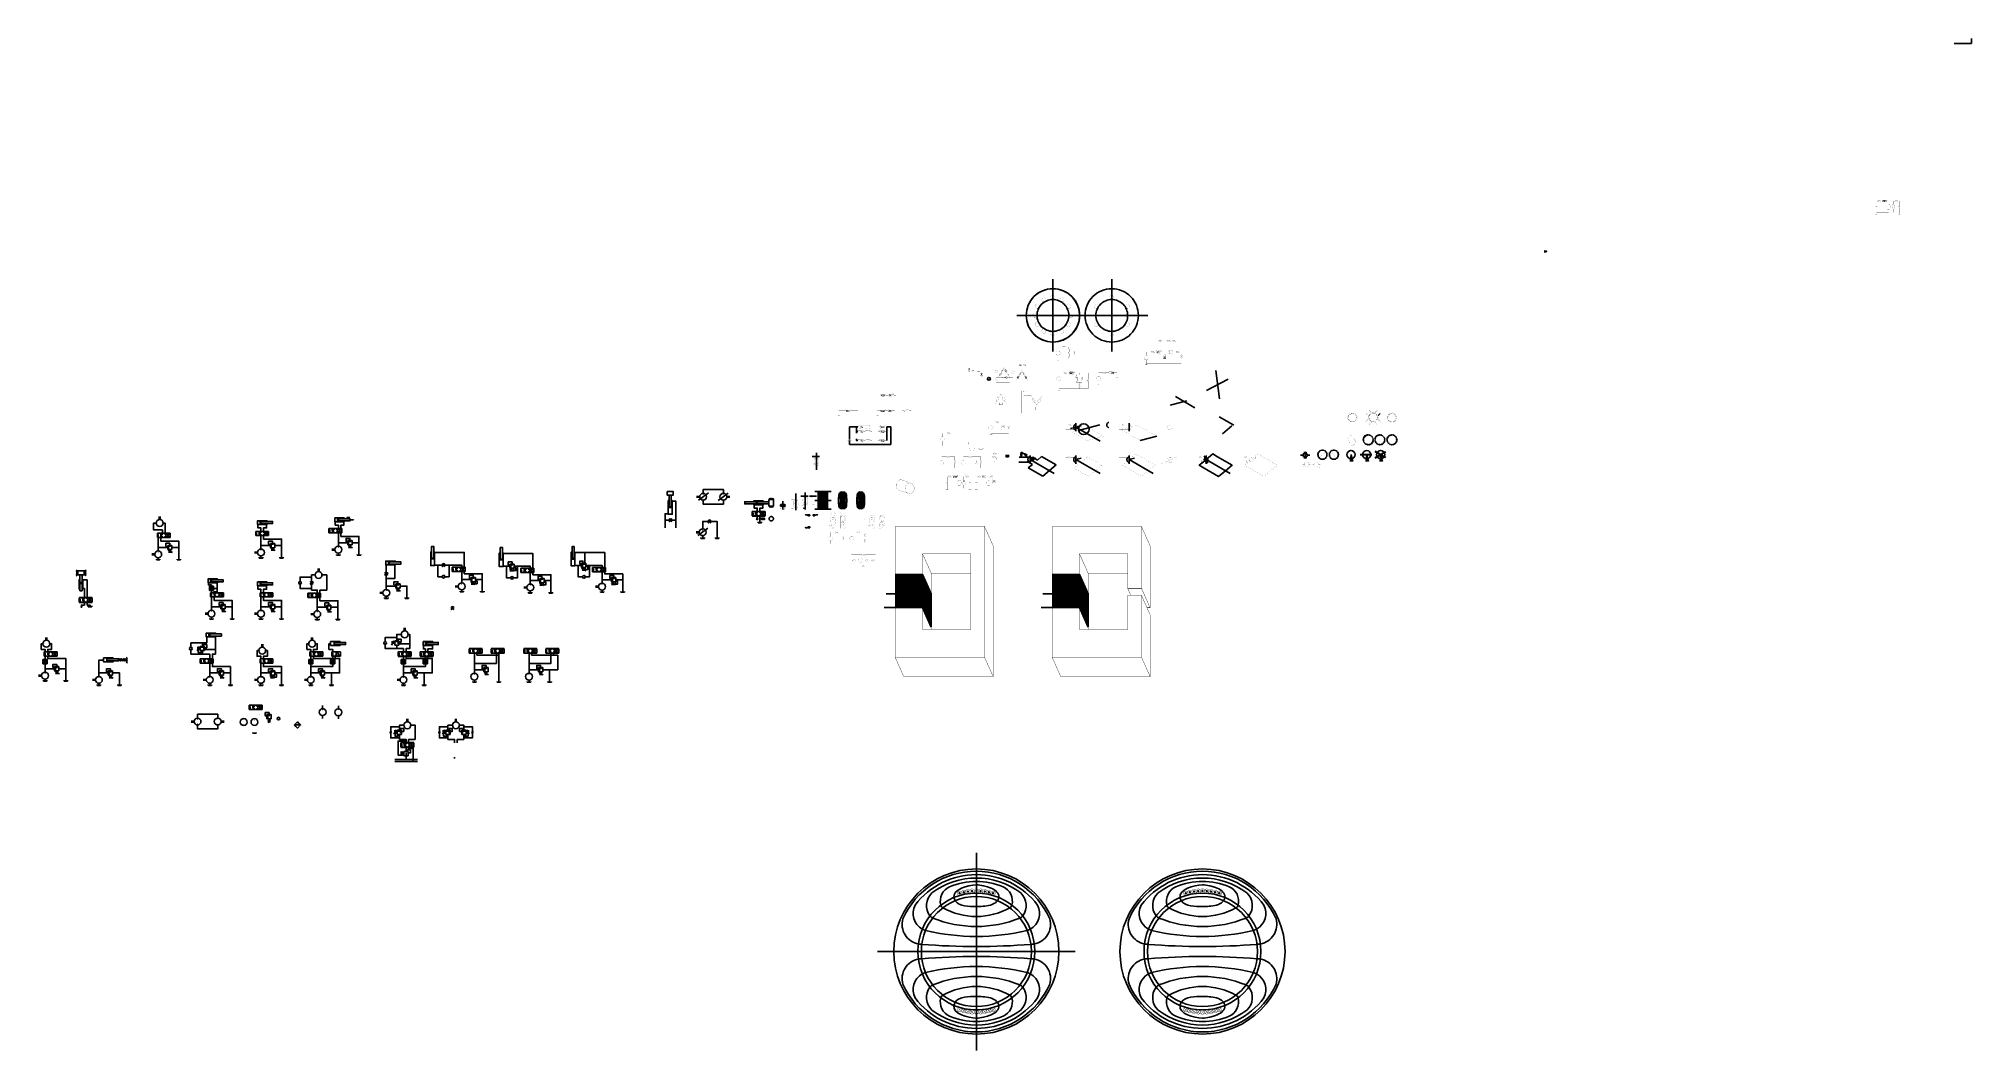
# Model space of a CAD drawing. Header units: inches. Extents: x 0 to 281, y -41 to 106.
import ezdxf
from ezdxf.lldxf.tags import DXFTag

# ---------------------------------------------------------------- set-up
doc = ezdxf.new("R2010")
doc.units = ezdxf.units.IN
doc.header["$LTSCALE"] = 0.08
doc.header["$MEASUREMENT"] = 0
tags = doc.linetypes.add('HIDDEN', pattern=[0.375, 0.25, -0.125]).pattern_tags.tags
tags[6:7] = [DXFTag(74, 4), DXFTag(75, 0), DXFTag(340, '0'), DXFTag(46, 1.0), DXFTag(50, 0.0), DXFTag(44, 0.0), DXFTag(45, 0.0)]
tags[4:5] = [DXFTag(74, 4), DXFTag(75, 0), DXFTag(340, '0'), DXFTag(46, 1.0), DXFTag(50, 0.0), DXFTag(44, 0.0), DXFTag(45, 0.0)]
tags = doc.linetypes.add('HIDDEN4', pattern=[0.09375, 0.0625, -0.03125]).pattern_tags.tags
tags[6:7] = [DXFTag(74, 4), DXFTag(75, 0), DXFTag(340, '0'), DXFTag(46, 1.0), DXFTag(50, 0.0), DXFTag(44, 0.0), DXFTag(45, 0.0)]
tags[4:5] = [DXFTag(74, 4), DXFTag(75, 0), DXFTag(340, '0'), DXFTag(46, 1.0), DXFTag(50, 0.0), DXFTag(44, 0.0), DXFTag(45, 0.0)]
pattern_1 = [(49, (0.866866, -9.007868), (-0.00471693488, 0.00410036893), [])]
pattern_2 = [(53, (-0.028658, -18.4726815), (-0.00499147194, 0.0037613439), [])]
pattern_3 = [(57, (-0.2617684, -27.9769076), (-0.00524169105, 0.00340399397), [])]
pattern_4 = [(61, (0.16867, -37.474243), (-0.00546637317, 0.00303006013), [])]
pattern_5 = [(49, (33.741866, -9.007868), (-0.00471693488, 0.00410036893), [])]
pattern_6 = [(53, (32.846342, -18.4726815), (-0.00499147194, 0.0037613439), [])]
pattern_7 = [(57, (32.6132316, -27.9769076), (-0.00524169105, 0.00340399397), [])]
pattern_8 = [(61, (33.04367, -37.474243), (-0.00546637317, 0.00303006013), [])]

# ---------------------------------------------------------------- blocks, each defined once
blk = doc.blocks.new('*U2')
at = {"color": 0}
blk.add_line((-0.09375, 0), (0.09375, 0), dxfattribs=at)
blk = doc.blocks.new('*U3')
at = {"color": 0, "linetype": 'ByBlock', "lineweight": -2, "transparency": 16777216}
for p, rotation in [((185.59, 45.69), 180), ((185.62, 45.86), 164.9999999999999), ((185.62, 45.52), 194.9999999999998), ((185.68, 46.02), 149.9999999999999), ((185.68, 45.36), 209.9999999999997), ((185.79, 46.15), 134.9999999999999), ((185.79, 45.22), 224.9999999999999), ((185.92, 46.26), 119.9999999999999), ((185.92, 45.12), 239.9999999999998), ((186.08, 46.32), 104.9999999999998), ((186.08, 45.05), 254.9999999999997), ((186.25, 46.34), 89.99999999999986), ((186.25, 45.03), 269.9999999999997), ((186.42, 46.32), 74.99999999999986), ((186.42, 45.05), 284.9999999999997), ((186.58, 46.26), 59.99999999999989), ((186.58, 45.12), 299.9999999999996), ((186.71, 46.15), 44.99999999999992), ((186.71, 45.22), 314.9999999999997), ((186.82, 46.02), 29.99999999999994), ((186.82, 45.36), 329.9999999999996), ((186.88, 45.86), 14.99999999999997), ((186.88, 45.52), 344.9999999999996)]:
    blk.add_blockref('*U2', p, dxfattribs=dict(at, rotation=rotation))
blk.add_blockref('*U2', (186.91, 45.69), dxfattribs=at)
blk = doc.blocks.new('*U4')
at = {"color": 0}
blk.add_line((-0.09375, 0), (0.09375, 0), dxfattribs=at)
blk = doc.blocks.new('*U5')
at = {"color": 0, "linetype": 'ByBlock', "lineweight": -2, "transparency": 16777216}
for p, rotation in [((185.59, 45.69), 180), ((185.62, 45.86), 164.9999999999999), ((185.62, 45.52), 194.9999999999998), ((185.68, 46.02), 149.9999999999999), ((185.68, 45.36), 209.9999999999997), ((185.79, 46.15), 134.9999999999999), ((185.79, 45.22), 224.9999999999999), ((185.92, 46.26), 119.9999999999999), ((185.92, 45.12), 239.9999999999998), ((186.08, 46.32), 104.9999999999998), ((186.08, 45.05), 254.9999999999997), ((186.25, 46.34), 89.99999999999986), ((186.25, 45.03), 269.9999999999997), ((186.42, 46.32), 74.99999999999986), ((186.42, 45.05), 284.9999999999997), ((186.58, 46.26), 59.99999999999989), ((186.58, 45.12), 299.9999999999996), ((186.71, 46.15), 44.99999999999992), ((186.71, 45.22), 314.9999999999997), ((186.82, 46.02), 29.99999999999994), ((186.82, 45.36), 329.9999999999996), ((186.88, 45.86), 14.99999999999997), ((186.88, 45.52), 344.9999999999996)]:
    blk.add_blockref('*U4', p, dxfattribs=dict(at, rotation=rotation))
blk.add_blockref('*U4', (186.91, 45.69), dxfattribs=at)
blk = doc.blocks.new('*U6')
at = {"color": 0}
for points, const_width in [([(-0.03, 0, 0.096349), (-0.02, -0.01, 0.097578), (-0.02, -0.02, 0.099368), (-0.01, -0.02, 0.100672), (0, -0.03, 0.100672), (0.01, -0.02, 0.099368), (0.02, -0.02, 0.097578), (0.02, -0.01, 0.096349), (0.03, 0, 0.096349), (0.02, 0.01, 0.097578), (0.02, 0.02, 0.099368), (0.01, 0.02, 0.100672), (0, 0.03, 0.100672), (-0.01, 0.02, 0.099368), (-0.02, 0.02, 0.097578), (-0.02, 0.01, 0.096349)], 0.005), ([(0, 0, 1), (0, 0, 1)], 0.006)]:
    blk.add_lwpolyline(points, format="xyb", close=True, dxfattribs=dict(at, const_width=const_width))
blk = doc.blocks.new('*U7')
at = {"color": 0, "linetype": 'ByBlock', "lineweight": -2, "transparency": 16777216}
for p, rotation in [((190.43, 46.28), 175), ((190.49, 46.28), 169.8529411764707), ((190.49, 45.1), 5.147058823529404), ((190.54, 46.27), 164.7058823529412), ((190.54, 45.11), 10.29411764705872), ((190.59, 46.25), 159.5588235294118), ((190.59, 45.12), 15.44117647058814), ((190.64, 46.23), 154.4117647058823), ((190.64, 45.14), 20.5882352941176), ((190.69, 46.21), 149.264705882353), ((190.69, 45.17), 25.73529411764702), ((190.73, 46.18), 144.1176470588235), ((190.73, 45.19), 30.88235294117639), ((190.78, 46.15), 138.9705882352941), ((190.78, 45.22), 36.02941176470583), ((190.82, 46.12), 133.8235294117647), ((190.82, 45.26), 41.17647058823525), ((190.85, 46.08), 128.6764705882353), ((190.85, 45.3), 46.32352941176464), ((190.89, 46.04), 123.5294117647058), ((190.89, 45.34), 51.47058823529406), ((190.92, 45.99), 118.3823529411764), ((190.92, 45.38), 56.6176470588235), ((190.94, 45.95), 113.2352941176471), ((190.94, 45.43), 61.76470588235291), ((190.96, 45.48), 66.91176470588235), ((190.96, 45.9), 108.0882352941176), ((190.98, 45.85), 102.9411764705882), ((190.98, 45.53), 72.05882352941173), ((190.99, 45.79), 97.79411764705883), ((191, 45.63), 82.35294117647054), ((190.99, 45.58), 77.20588235294115), ((191, 45.74), 92.64705882352938), ((191, 45.69), 87.49999999999996)]:
    blk.add_blockref('*U6', p, dxfattribs=dict(at, rotation=rotation))
blk.add_blockref('*U6', (190.43, 45.09), dxfattribs=at)
blk = doc.blocks.new('*U8')
at = {"color": 0, "const_width": 0.005}
blk.add_lwpolyline([(0.03, 0, -0.096349), (0.02, -0.01, -0.097578), (0.02, -0.02, -0.099368), (0.01, -0.02, -0.100672), (0, -0.03, -0.100672), (-0.01, -0.02, -0.099368), (-0.02, -0.02, -0.097578), (-0.02, -0.01, -0.096349), (-0.03, 0, -0.096349), (-0.02, 0.01, -0.097578), (-0.02, 0.02, -0.099368), (-0.01, 0.02, -0.100672), (0, 0.03, -0.100672), (0.01, 0.02, -0.099368), (0.02, 0.02, -0.097578), (0.02, 0.01, -0.096349)], format="xyb", close=True, dxfattribs=at)
for points in [[(-0.02, -0.02), (0.02, 0.02)], [(0.02, -0.02), (-0.02, 0.02)]]:
    blk.add_lwpolyline(points, dxfattribs=at)
blk = doc.blocks.new('*U9')
at = {"color": 0, "linetype": 'ByBlock', "lineweight": -2, "transparency": 16777216}
for p in [(189.81, 45.69), (189.82, 45.79), (189.82, 45.74), (189.82, 45.63), (189.82, 45.58), (189.83, 45.85), (189.83, 45.53), (189.85, 45.9), (189.85, 45.48), (189.87, 45.95), (189.87, 45.43), (189.9, 45.99), (189.9, 45.38), (189.93, 46.04), (189.93, 45.34), (189.96, 46.08), (189.96, 45.3), (190, 46.12), (190, 45.26), (190.04, 46.15), (190.04, 45.22), (190.08, 46.18), (190.08, 45.19), (190.13, 46.21), (190.13, 45.17), (190.17, 46.23), (190.17, 45.14), (190.22, 46.25), (190.22, 45.12), (190.27, 46.27), (190.27, 45.11), (190.33, 46.28), (190.33, 45.1), (190.38, 46.28), (190.38, 45.09)]:
    blk.add_blockref('*U8', p, dxfattribs=at)
blk = doc.blocks.new('*U10')
at = {"color": 0}
for points, const_width in [([(-0.03, 0, 0.096349), (-0.02, -0.01, 0.097578), (-0.02, -0.02, 0.099368), (-0.01, -0.02, 0.100672), (0, -0.03, 0.100672), (0.01, -0.02, 0.099368), (0.02, -0.02, 0.097578), (0.02, -0.01, 0.096349), (0.03, 0, 0.096349), (0.02, 0.01, 0.097578), (0.02, 0.02, 0.099368), (0.01, 0.02, 0.100672), (0, 0.03, 0.100672), (-0.01, 0.02, 0.099368), (-0.02, 0.02, 0.097578), (-0.02, 0.01, 0.096349)], 0.005), ([(0, 0, 1), (0, 0, 1)], 0.006)]:
    blk.add_lwpolyline(points, format="xyb", close=True, dxfattribs=dict(at, const_width=const_width))
blk = doc.blocks.new('*U11')
at = {"color": 0, "linetype": 'ByBlock', "lineweight": -2, "transparency": 16777216}
blk.add_blockref('*U10', (192.71, 45.1), dxfattribs=at)
for p, rotation in [((192.77, 45.1), 5.312499999999875), ((192.82, 45.11), 10.62499999999996), ((192.87, 45.13), 15.93749999999998), ((192.93, 45.15), 21.24999999999995), ((192.98, 45.17), 26.56249999999996), ((193.02, 45.2), 31.875), ((193.07, 45.23), 37.18749999999999), ((193.11, 45.27), 42.49999999999999), ((193.14, 45.31), 47.81249999999997), ((193.18, 45.35), 53.12499999999995), ((193.21, 45.4), 58.43749999999999), ((193.23, 45.45), 63.74999999999999), ((193.25, 45.5), 69.06249999999999), ((193.26, 45.55), 74.375), ((193.27, 45.61), 79.6875), ((193.28, 45.66), 85)]:
    blk.add_blockref('*U10', p, dxfattribs=dict(at, rotation=rotation))
blk = doc.blocks.new('*U12')
at = {"color": 0}
for points, const_width in [([(-0.03, 0, 0.096349), (-0.02, -0.01, 0.097578), (-0.02, -0.02, 0.099368), (-0.01, -0.02, 0.100672), (0, -0.03, 0.100672), (0.01, -0.02, 0.099368), (0.02, -0.02, 0.097578), (0.02, -0.01, 0.096349), (0.03, 0, 0.096349), (0.02, 0.01, 0.097578), (0.02, 0.02, 0.099368), (0.01, 0.02, 0.100672), (0, 0.03, 0.100672), (-0.01, 0.02, 0.099368), (-0.02, 0.02, 0.097578), (-0.02, 0.01, 0.096349)], 0.005), ([(0, 0, 1), (0, 0, 1)], 0.006)]:
    blk.add_lwpolyline(points, format="xyb", close=True, dxfattribs=dict(at, const_width=const_width))
blk = doc.blocks.new('*U13')
at = {"color": 0, "linetype": 'ByBlock', "lineweight": -2, "transparency": 16777216}
blk.add_blockref('*U12', (192.71, 45.1), dxfattribs=at)
for p, rotation in [((192.77, 45.1), 5.312499999999875), ((192.82, 45.11), 10.62499999999996), ((192.87, 45.13), 15.93749999999998), ((192.93, 45.15), 21.24999999999995), ((192.98, 45.17), 26.56249999999996), ((193.02, 45.2), 31.875), ((193.07, 45.23), 37.18749999999999), ((193.11, 45.27), 42.49999999999999), ((193.14, 45.31), 47.81249999999997), ((193.18, 45.35), 53.12499999999995), ((193.21, 45.4), 58.43749999999999), ((193.23, 45.45), 63.74999999999999), ((193.25, 45.5), 69.06249999999999), ((193.26, 45.55), 74.375), ((193.27, 45.61), 79.6875), ((193.28, 45.66), 85)]:
    blk.add_blockref('*U12', p, dxfattribs=dict(at, rotation=rotation))
blk = doc.blocks.new('*U14')
at = {"color": 0, "const_width": 0.005}
blk.add_lwpolyline([(0.03, 0, -0.096349), (0.02, -0.01, -0.097578), (0.02, -0.02, -0.099368), (0.01, -0.02, -0.100672), (0, -0.03, -0.100672), (-0.01, -0.02, -0.099368), (-0.02, -0.02, -0.097578), (-0.02, -0.01, -0.096349), (-0.03, 0, -0.096349), (-0.02, 0.01, -0.097578), (-0.02, 0.02, -0.099368), (-0.01, 0.02, -0.100672), (0, 0.03, -0.100672), (0.01, 0.02, -0.099368), (0.02, 0.02, -0.097578), (0.02, 0.01, -0.096349)], format="xyb", close=True, dxfattribs=at)
for points in [[(-0.02, -0.02), (0.02, 0.02)], [(0.02, -0.02), (-0.02, 0.02)]]:
    blk.add_lwpolyline(points, dxfattribs=at)
blk = doc.blocks.new('*U15')
at = {"color": 0, "linetype": 'ByBlock', "lineweight": -2, "transparency": 16777216}
for p in [(192.1, 45.66), (192.1, 45.61), (192.11, 45.55), (192.13, 45.5), (192.14, 45.45), (192.17, 45.4), (192.2, 45.35), (192.23, 45.31), (192.27, 45.27), (192.31, 45.23), (192.35, 45.2), (192.4, 45.17), (192.45, 45.14), (192.5, 45.12), (192.55, 45.11), (192.61, 45.1), (192.66, 45.1)]:
    blk.add_blockref('*U14', p, dxfattribs=at)
blk = doc.blocks.new('*U16')
at = {"color": 0, "const_width": 0.005}
blk.add_lwpolyline([(0.03, 0, -0.096349), (0.02, -0.01, -0.097578), (0.02, -0.02, -0.099368), (0.01, -0.02, -0.100672), (0, -0.03, -0.100672), (-0.01, -0.02, -0.099368), (-0.02, -0.02, -0.097578), (-0.02, -0.01, -0.096349), (-0.03, 0, -0.096349), (-0.02, 0.01, -0.097578), (-0.02, 0.02, -0.099368), (-0.01, 0.02, -0.100672), (0, 0.03, -0.100672), (0.01, 0.02, -0.099368), (0.02, 0.02, -0.097578), (0.02, 0.01, -0.096349)], format="xyb", close=True, dxfattribs=at)
for points in [[(-0.02, -0.02), (0.02, 0.02)], [(0.02, -0.02), (-0.02, 0.02)]]:
    blk.add_lwpolyline(points, dxfattribs=at)
blk = doc.blocks.new('*U17')
at = {"color": 0, "linetype": 'ByBlock', "lineweight": -2, "transparency": 16777216}
for p in [(192.1, 45.66), (192.1, 45.61), (192.11, 45.55), (192.13, 45.5), (192.14, 45.45), (192.17, 45.4), (192.2, 45.35), (192.23, 45.31), (192.27, 45.27), (192.31, 45.23), (192.35, 45.2), (192.4, 45.17), (192.45, 45.14), (192.5, 45.12), (192.55, 45.11), (192.61, 45.1), (192.66, 45.1)]:
    blk.add_blockref('*U16', p, dxfattribs=at)
blk = doc.blocks.new('*U18')
at = {"color": 0}
for points, const_width in [([(-0.03, 0, 0.096349), (-0.02, -0.01, 0.097578), (-0.02, -0.02, 0.099368), (-0.01, -0.02, 0.100672), (0, -0.03, 0.100672), (0.01, -0.02, 0.099368), (0.02, -0.02, 0.097578), (0.02, -0.01, 0.096349), (0.03, 0, 0.096349), (0.02, 0.01, 0.097578), (0.02, 0.02, 0.099368), (0.01, 0.02, 0.100672), (0, 0.03, 0.100672), (-0.01, 0.02, 0.099368), (-0.02, 0.02, 0.097578), (-0.02, 0.01, 0.096349)], 0.005), ([(0, 0, 1), (0, 0, 1)], 0.006)]:
    blk.add_lwpolyline(points, format="xyb", close=True, dxfattribs=dict(at, const_width=const_width))
blk = doc.blocks.new('*U19')
at = {"color": 0, "linetype": 'ByBlock', "lineweight": -2, "transparency": 16777216}
blk.add_blockref('*U18', (194.74, 45.1), dxfattribs=at)
for p, rotation in [((194.8, 45.1), 5.499999999999906), ((194.86, 45.11), 10.99999999999986), ((194.91, 45.13), 16.49999999999989), ((194.96, 45.15), 21.99999999999989), ((195.01, 45.17), 27.4999999999999), ((195.06, 45.21), 32.99999999999986), ((195.11, 45.24), 38.49999999999988), ((195.15, 45.28), 43.99999999999991), ((195.19, 45.32), 49.49999999999989), ((195.22, 45.37), 54.99999999999989)]:
    blk.add_blockref('*U18', p, dxfattribs=dict(at, rotation=rotation))
blk = doc.blocks.new('*U20')
at = {"color": 0}
for points, const_width in [([(-0.03, 0, 0.096349), (-0.02, -0.01, 0.097578), (-0.02, -0.02, 0.099368), (-0.01, -0.02, 0.100672), (0, -0.03, 0.100672), (0.01, -0.02, 0.099368), (0.02, -0.02, 0.097578), (0.02, -0.01, 0.096349), (0.03, 0, 0.096349), (0.02, 0.01, 0.097578), (0.02, 0.02, 0.099368), (0.01, 0.02, 0.100672), (0, 0.03, 0.100672), (-0.01, 0.02, 0.099368), (-0.02, 0.02, 0.097578), (-0.02, 0.01, 0.096349)], 0.005), ([(0, 0, 1), (0, 0, 1)], 0.006)]:
    blk.add_lwpolyline(points, format="xyb", close=True, dxfattribs=dict(at, const_width=const_width))
blk = doc.blocks.new('*U21')
at = {"color": 0, "linetype": 'ByBlock', "lineweight": -2, "transparency": 16777216}
blk.add_blockref('*U20', (194.74, 45.1), dxfattribs=at)
for p, rotation in [((194.8, 45.1), 5.499999999999906), ((194.86, 45.11), 10.99999999999986), ((194.91, 45.13), 16.49999999999989), ((194.96, 45.15), 21.99999999999989), ((195.01, 45.17), 27.4999999999999), ((195.06, 45.21), 32.99999999999986), ((195.11, 45.24), 38.49999999999988), ((195.15, 45.28), 43.99999999999991), ((195.19, 45.32), 49.49999999999989), ((195.22, 45.37), 54.99999999999989)]:
    blk.add_blockref('*U20', p, dxfattribs=dict(at, rotation=rotation))
blk = doc.blocks.new('*U22')
at = {"color": 0}
for points, const_width in [([(-0.03, 0, 0.096349), (-0.02, -0.01, 0.097578), (-0.02, -0.02, 0.099368), (-0.01, -0.02, 0.100672), (0, -0.03, 0.100672), (0.01, -0.02, 0.099368), (0.02, -0.02, 0.097578), (0.02, -0.01, 0.096349), (0.03, 0, 0.096349), (0.02, 0.01, 0.097578), (0.02, 0.02, 0.099368), (0.01, 0.02, 0.100672), (0, 0.03, 0.100672), (-0.01, 0.02, 0.099368), (-0.02, 0.02, 0.097578), (-0.02, 0.01, 0.096349)], 0.005), ([(0, 0, 1), (0, 0, 1)], 0.006)]:
    blk.add_lwpolyline(points, format="xyb", close=True, dxfattribs=dict(at, const_width=const_width))
blk = doc.blocks.new('*U23')
at = {"color": 0, "linetype": 'ByBlock', "lineweight": -2, "transparency": 16777216}
blk.add_blockref('*U22', (194.74, 45.1), dxfattribs=at)
for p, rotation in [((194.8, 45.1), 5.499999999999906), ((194.86, 45.11), 10.99999999999986), ((194.91, 45.13), 16.49999999999989), ((194.96, 45.15), 21.99999999999989), ((195.01, 45.17), 27.4999999999999), ((195.06, 45.21), 32.99999999999986), ((195.11, 45.24), 38.49999999999988), ((195.15, 45.28), 43.99999999999991), ((195.19, 45.32), 49.49999999999989), ((195.22, 45.37), 54.99999999999989)]:
    blk.add_blockref('*U22', p, dxfattribs=dict(at, rotation=rotation))
blk = doc.blocks.new('*U24')
at = {"color": 0, "const_width": 0.005}
blk.add_lwpolyline([(0.03, 0, -0.096349), (0.02, -0.01, -0.097578), (0.02, -0.02, -0.099368), (0.01, -0.02, -0.100672), (0, -0.03, -0.100672), (-0.01, -0.02, -0.099368), (-0.02, -0.02, -0.097578), (-0.02, -0.01, -0.096349), (-0.03, 0, -0.096349), (-0.02, 0.01, -0.097578), (-0.02, 0.02, -0.099368), (-0.01, 0.02, -0.100672), (0, 0.03, -0.100672), (0.01, 0.02, -0.099368), (0.02, 0.02, -0.097578), (0.02, 0.01, -0.096349)], format="xyb", close=True, dxfattribs=at)
for points in [[(-0.02, -0.02), (0.02, 0.02)], [(0.02, -0.02), (-0.02, 0.02)]]:
    blk.add_lwpolyline(points, dxfattribs=at)
blk = doc.blocks.new('*U25')
at = {"color": 0, "linetype": 'ByBlock', "lineweight": -2, "transparency": 16777216}
for p in [(194.22, 45.37), (194.25, 45.32), (194.29, 45.28), (194.33, 45.24), (194.37, 45.2), (194.42, 45.17), (194.47, 45.15), (194.53, 45.13), (194.58, 45.11), (194.64, 45.1), (194.69, 45.09)]:
    blk.add_blockref('*U24', p, dxfattribs=at)
blk = doc.blocks.new('*U26')
at = {"color": 0, "const_width": 0.005}
blk.add_lwpolyline([(0.03, 0, -0.096349), (0.02, -0.01, -0.097578), (0.02, -0.02, -0.099368), (0.01, -0.02, -0.100672), (0, -0.03, -0.100672), (-0.01, -0.02, -0.099368), (-0.02, -0.02, -0.097578), (-0.02, -0.01, -0.096349), (-0.03, 0, -0.096349), (-0.02, 0.01, -0.097578), (-0.02, 0.02, -0.099368), (-0.01, 0.02, -0.100672), (0, 0.03, -0.100672), (0.01, 0.02, -0.099368), (0.02, 0.02, -0.097578), (0.02, 0.01, -0.096349)], format="xyb", close=True, dxfattribs=at)
for points in [[(-0.02, -0.02), (0.02, 0.02)], [(0.02, -0.02), (-0.02, 0.02)]]:
    blk.add_lwpolyline(points, dxfattribs=at)
blk = doc.blocks.new('*U27')
at = {"color": 0, "linetype": 'ByBlock', "lineweight": -2, "transparency": 16777216}
for p in [(194.22, 45.37), (194.25, 45.32), (194.29, 45.28), (194.33, 45.24), (194.37, 45.2), (194.42, 45.17), (194.47, 45.15), (194.53, 45.13), (194.58, 45.11), (194.64, 45.1), (194.69, 45.09)]:
    blk.add_blockref('*U26', p, dxfattribs=at)
blk = doc.blocks.new('*U28')
at = {"color": 0, "const_width": 0.005}
blk.add_lwpolyline([(0.03, 0, -0.096349), (0.02, -0.01, -0.097578), (0.02, -0.02, -0.099368), (0.01, -0.02, -0.100672), (0, -0.03, -0.100672), (-0.01, -0.02, -0.099368), (-0.02, -0.02, -0.097578), (-0.02, -0.01, -0.096349), (-0.03, 0, -0.096349), (-0.02, 0.01, -0.097578), (-0.02, 0.02, -0.099368), (-0.01, 0.02, -0.100672), (0, 0.03, -0.100672), (0.01, 0.02, -0.099368), (0.02, 0.02, -0.097578), (0.02, 0.01, -0.096349)], format="xyb", close=True, dxfattribs=at)
for points in [[(-0.02, -0.02), (0.02, 0.02)], [(0.02, -0.02), (-0.02, 0.02)]]:
    blk.add_lwpolyline(points, dxfattribs=at)
blk = doc.blocks.new('*U29')
at = {"color": 0, "linetype": 'ByBlock', "lineweight": -2, "transparency": 16777216}
for p in [(194.22, 45.37), (194.25, 45.32), (194.29, 45.28), (194.33, 45.24), (194.37, 45.2), (194.42, 45.17), (194.47, 45.15), (194.53, 45.13), (194.58, 45.11), (194.64, 45.1), (194.69, 45.09)]:
    blk.add_blockref('*U28', p, dxfattribs=at)
blk = doc.blocks.new('*U52')
at = {"color": 0}
for points, const_width in [([(-0.03, 0, 0.096349), (-0.02, -0.01, 0.097578), (-0.02, -0.02, 0.099368), (-0.01, -0.02, 0.100672), (0, -0.03, 0.100672), (0.01, -0.02, 0.099368), (0.02, -0.02, 0.097578), (0.02, -0.01, 0.096349), (0.03, 0, 0.096349), (0.02, 0.01, 0.097578), (0.02, 0.02, 0.099368), (0.01, 0.02, 0.100672), (0, 0.03, 0.100672), (-0.01, 0.02, 0.099368), (-0.02, 0.02, 0.097578), (-0.02, 0.01, 0.096349)], 0.005), ([(0, 0, 1), (0, 0, 1)], 0.006)]:
    blk.add_lwpolyline(points, format="xyb", close=True, dxfattribs=dict(at, const_width=const_width))
blk = doc.blocks.new('*U53')
at = {"color": 0, "linetype": 'ByBlock', "lineweight": -2, "transparency": 16777216}
for p, rotation in [((190.43, 46.28), 175), ((190.49, 46.28), 169.8529411764707), ((190.49, 45.1), 5.147058823529404), ((190.54, 46.27), 164.7058823529412), ((190.54, 45.11), 10.29411764705872), ((190.59, 46.25), 159.5588235294118), ((190.59, 45.12), 15.44117647058814), ((190.64, 46.23), 154.4117647058823), ((190.64, 45.14), 20.5882352941176), ((190.69, 46.21), 149.264705882353), ((190.69, 45.17), 25.73529411764702), ((190.73, 46.18), 144.1176470588235), ((190.73, 45.19), 30.88235294117639), ((190.78, 46.15), 138.9705882352941), ((190.78, 45.22), 36.02941176470583), ((190.82, 46.12), 133.8235294117647), ((190.82, 45.26), 41.17647058823525), ((190.85, 46.08), 128.6764705882353), ((190.85, 45.3), 46.32352941176464), ((190.89, 46.04), 123.5294117647058), ((190.89, 45.34), 51.47058823529406), ((190.92, 45.99), 118.3823529411764), ((190.92, 45.38), 56.6176470588235), ((190.94, 45.95), 113.2352941176471), ((190.94, 45.43), 61.76470588235291), ((190.96, 45.48), 66.91176470588235), ((190.96, 45.9), 108.0882352941176), ((190.98, 45.85), 102.9411764705882), ((190.98, 45.53), 72.05882352941173), ((190.99, 45.79), 97.79411764705883), ((191, 45.63), 82.35294117647054), ((190.99, 45.58), 77.20588235294115), ((191, 45.74), 92.64705882352938), ((191, 45.69), 87.49999999999996)]:
    blk.add_blockref('*U52', p, dxfattribs=dict(at, rotation=rotation))
blk.add_blockref('*U52', (190.43, 45.09), dxfattribs=at)
blk = doc.blocks.new('*U32')
at = {"color": 0, "const_width": 0.005}
blk.add_lwpolyline([(0.03, 0, -0.096349), (0.02, -0.01, -0.097578), (0.02, -0.02, -0.099368), (0.01, -0.02, -0.100672), (0, -0.03, -0.100672), (-0.01, -0.02, -0.099368), (-0.02, -0.02, -0.097578), (-0.02, -0.01, -0.096349), (-0.03, 0, -0.096349), (-0.02, 0.01, -0.097578), (-0.02, 0.02, -0.099368), (-0.01, 0.02, -0.100672), (0, 0.03, -0.100672), (0.01, 0.02, -0.099368), (0.02, 0.02, -0.097578), (0.02, 0.01, -0.096349)], format="xyb", close=True, dxfattribs=at)
for points in [[(-0.02, -0.02), (0.02, 0.02)], [(0.02, -0.02), (-0.02, 0.02)]]:
    blk.add_lwpolyline(points, dxfattribs=at)
blk = doc.blocks.new('*U33')
at = {"color": 0, "linetype": 'ByBlock', "lineweight": -2, "transparency": 16777216}
for p in [(189.81, 45.69), (189.82, 45.79), (189.82, 45.74), (189.82, 45.63), (189.82, 45.58), (189.83, 45.85), (189.83, 45.53), (189.85, 45.9), (189.85, 45.48), (189.87, 45.95), (189.87, 45.43), (189.9, 45.99), (189.9, 45.38), (189.93, 46.04), (189.93, 45.34), (189.96, 46.08), (189.96, 45.3), (190, 46.12), (190, 45.26), (190.04, 46.15), (190.04, 45.22), (190.08, 46.18), (190.08, 45.19), (190.13, 46.21), (190.13, 45.17), (190.17, 46.23), (190.17, 45.14), (190.22, 46.25), (190.22, 45.12), (190.27, 46.27), (190.27, 45.11), (190.33, 46.28), (190.33, 45.1), (190.38, 46.28), (190.38, 45.09)]:
    blk.add_blockref('*U32', p, dxfattribs=at)
blk = doc.blocks.new('*U30')
at = {"color": 0}
for points, const_width in [([(-0.03, 0, 0.096349), (-0.02, -0.01, 0.097578), (-0.02, -0.02, 0.099368), (-0.01, -0.02, 0.100672), (0, -0.03, 0.100672), (0.01, -0.02, 0.099368), (0.02, -0.02, 0.097578), (0.02, -0.01, 0.096349), (0.03, 0, 0.096349), (0.02, 0.01, 0.097578), (0.02, 0.02, 0.099368), (0.01, 0.02, 0.100672), (0, 0.03, 0.100672), (-0.01, 0.02, 0.099368), (-0.02, 0.02, 0.097578), (-0.02, 0.01, 0.096349)], 0.005), ([(0, 0, 1), (0, 0, 1)], 0.006)]:
    blk.add_lwpolyline(points, format="xyb", close=True, dxfattribs=dict(at, const_width=const_width))
blk = doc.blocks.new('*U31')
at = {"color": 0, "linetype": 'ByBlock', "lineweight": -2, "transparency": 16777216}
blk.add_blockref('*U30', (192.71, 45.1), dxfattribs=at)
for p, rotation in [((192.77, 45.1), 5.312499999999875), ((192.82, 45.11), 10.62499999999996), ((192.87, 45.13), 15.93749999999998), ((192.93, 45.15), 21.24999999999995), ((192.98, 45.17), 26.56249999999996), ((193.02, 45.2), 31.875), ((193.07, 45.23), 37.18749999999999), ((193.11, 45.27), 42.49999999999999), ((193.14, 45.31), 47.81249999999997), ((193.18, 45.35), 53.12499999999995), ((193.21, 45.4), 58.43749999999999), ((193.23, 45.45), 63.74999999999999), ((193.25, 45.5), 69.06249999999999), ((193.26, 45.55), 74.375), ((193.27, 45.61), 79.6875), ((193.28, 45.66), 85)]:
    blk.add_blockref('*U30', p, dxfattribs=dict(at, rotation=rotation))
blk = doc.blocks.new('*U40')
at = {"color": 0}
for points, const_width in [([(-0.03, 0, 0.096349), (-0.02, -0.01, 0.097578), (-0.02, -0.02, 0.099368), (-0.01, -0.02, 0.100672), (0, -0.03, 0.100672), (0.01, -0.02, 0.099368), (0.02, -0.02, 0.097578), (0.02, -0.01, 0.096349), (0.03, 0, 0.096349), (0.02, 0.01, 0.097578), (0.02, 0.02, 0.099368), (0.01, 0.02, 0.100672), (0, 0.03, 0.100672), (-0.01, 0.02, 0.099368), (-0.02, 0.02, 0.097578), (-0.02, 0.01, 0.096349)], 0.005), ([(0, 0, 1), (0, 0, 1)], 0.006)]:
    blk.add_lwpolyline(points, format="xyb", close=True, dxfattribs=dict(at, const_width=const_width))
blk = doc.blocks.new('*U41')
at = {"color": 0, "linetype": 'ByBlock', "lineweight": -2, "transparency": 16777216}
blk.add_blockref('*U40', (192.71, 45.1), dxfattribs=at)
for p, rotation in [((192.77, 45.1), 5.312499999999875), ((192.82, 45.11), 10.62499999999996), ((192.87, 45.13), 15.93749999999998), ((192.93, 45.15), 21.24999999999995), ((192.98, 45.17), 26.56249999999996), ((193.02, 45.2), 31.875), ((193.07, 45.23), 37.18749999999999), ((193.11, 45.27), 42.49999999999999), ((193.14, 45.31), 47.81249999999997), ((193.18, 45.35), 53.12499999999995), ((193.21, 45.4), 58.43749999999999), ((193.23, 45.45), 63.74999999999999), ((193.25, 45.5), 69.06249999999999), ((193.26, 45.55), 74.375), ((193.27, 45.61), 79.6875), ((193.28, 45.66), 85)]:
    blk.add_blockref('*U40', p, dxfattribs=dict(at, rotation=rotation))
blk = doc.blocks.new('*U42')
at = {"color": 0, "const_width": 0.005}
blk.add_lwpolyline([(0.03, 0, -0.096349), (0.02, -0.01, -0.097578), (0.02, -0.02, -0.099368), (0.01, -0.02, -0.100672), (0, -0.03, -0.100672), (-0.01, -0.02, -0.099368), (-0.02, -0.02, -0.097578), (-0.02, -0.01, -0.096349), (-0.03, 0, -0.096349), (-0.02, 0.01, -0.097578), (-0.02, 0.02, -0.099368), (-0.01, 0.02, -0.100672), (0, 0.03, -0.100672), (0.01, 0.02, -0.099368), (0.02, 0.02, -0.097578), (0.02, 0.01, -0.096349)], format="xyb", close=True, dxfattribs=at)
for points in [[(-0.02, -0.02), (0.02, 0.02)], [(0.02, -0.02), (-0.02, 0.02)]]:
    blk.add_lwpolyline(points, dxfattribs=at)
blk = doc.blocks.new('*U43')
at = {"color": 0, "linetype": 'ByBlock', "lineweight": -2, "transparency": 16777216}
for p in [(192.1, 45.66), (192.1, 45.61), (192.11, 45.55), (192.13, 45.5), (192.14, 45.45), (192.17, 45.4), (192.2, 45.35), (192.23, 45.31), (192.27, 45.27), (192.31, 45.23), (192.35, 45.2), (192.4, 45.17), (192.45, 45.14), (192.5, 45.12), (192.55, 45.11), (192.61, 45.1), (192.66, 45.1)]:
    blk.add_blockref('*U42', p, dxfattribs=at)
blk = doc.blocks.new('*U44')
at = {"color": 0, "const_width": 0.005}
blk.add_lwpolyline([(0.03, 0, -0.096349), (0.02, -0.01, -0.097578), (0.02, -0.02, -0.099368), (0.01, -0.02, -0.100672), (0, -0.03, -0.100672), (-0.01, -0.02, -0.099368), (-0.02, -0.02, -0.097578), (-0.02, -0.01, -0.096349), (-0.03, 0, -0.096349), (-0.02, 0.01, -0.097578), (-0.02, 0.02, -0.099368), (-0.01, 0.02, -0.100672), (0, 0.03, -0.100672), (0.01, 0.02, -0.099368), (0.02, 0.02, -0.097578), (0.02, 0.01, -0.096349)], format="xyb", close=True, dxfattribs=at)
for points in [[(-0.02, -0.02), (0.02, 0.02)], [(0.02, -0.02), (-0.02, 0.02)]]:
    blk.add_lwpolyline(points, dxfattribs=at)
blk = doc.blocks.new('*U45')
at = {"color": 0, "linetype": 'ByBlock', "lineweight": -2, "transparency": 16777216}
for p in [(192.1, 45.66), (192.1, 45.61), (192.11, 45.55), (192.13, 45.5), (192.14, 45.45), (192.17, 45.4), (192.2, 45.35), (192.23, 45.31), (192.27, 45.27), (192.31, 45.23), (192.35, 45.2), (192.4, 45.17), (192.45, 45.14), (192.5, 45.12), (192.55, 45.11), (192.61, 45.1), (192.66, 45.1)]:
    blk.add_blockref('*U44', p, dxfattribs=at)
blk = doc.blocks.new('*U34')
at = {"color": 0}
for points, const_width in [([(-0.03, 0, 0.096349), (-0.02, -0.01, 0.097578), (-0.02, -0.02, 0.099368), (-0.01, -0.02, 0.100672), (0, -0.03, 0.100672), (0.01, -0.02, 0.099368), (0.02, -0.02, 0.097578), (0.02, -0.01, 0.096349), (0.03, 0, 0.096349), (0.02, 0.01, 0.097578), (0.02, 0.02, 0.099368), (0.01, 0.02, 0.100672), (0, 0.03, 0.100672), (-0.01, 0.02, 0.099368), (-0.02, 0.02, 0.097578), (-0.02, 0.01, 0.096349)], 0.005), ([(0, 0, 1), (0, 0, 1)], 0.006)]:
    blk.add_lwpolyline(points, format="xyb", close=True, dxfattribs=dict(at, const_width=const_width))
blk = doc.blocks.new('*U35')
at = {"color": 0, "linetype": 'ByBlock', "lineweight": -2, "transparency": 16777216}
blk.add_blockref('*U34', (194.74, 45.1), dxfattribs=at)
for p, rotation in [((194.8, 45.1), 5.499999999999906), ((194.86, 45.11), 10.99999999999986), ((194.91, 45.13), 16.49999999999989), ((194.96, 45.15), 21.99999999999989), ((195.01, 45.17), 27.4999999999999), ((195.06, 45.21), 32.99999999999986), ((195.11, 45.24), 38.49999999999988), ((195.15, 45.28), 43.99999999999991), ((195.19, 45.32), 49.49999999999989), ((195.22, 45.37), 54.99999999999989)]:
    blk.add_blockref('*U34', p, dxfattribs=dict(at, rotation=rotation))
blk = doc.blocks.new('*U36')
at = {"color": 0}
for points, const_width in [([(-0.03, 0, 0.096349), (-0.02, -0.01, 0.097578), (-0.02, -0.02, 0.099368), (-0.01, -0.02, 0.100672), (0, -0.03, 0.100672), (0.01, -0.02, 0.099368), (0.02, -0.02, 0.097578), (0.02, -0.01, 0.096349), (0.03, 0, 0.096349), (0.02, 0.01, 0.097578), (0.02, 0.02, 0.099368), (0.01, 0.02, 0.100672), (0, 0.03, 0.100672), (-0.01, 0.02, 0.099368), (-0.02, 0.02, 0.097578), (-0.02, 0.01, 0.096349)], 0.005), ([(0, 0, 1), (0, 0, 1)], 0.006)]:
    blk.add_lwpolyline(points, format="xyb", close=True, dxfattribs=dict(at, const_width=const_width))
blk = doc.blocks.new('*U37')
at = {"color": 0, "linetype": 'ByBlock', "lineweight": -2, "transparency": 16777216}
blk.add_blockref('*U36', (194.74, 45.1), dxfattribs=at)
for p, rotation in [((194.8, 45.1), 5.499999999999906), ((194.86, 45.11), 10.99999999999986), ((194.91, 45.13), 16.49999999999989), ((194.96, 45.15), 21.99999999999989), ((195.01, 45.17), 27.4999999999999), ((195.06, 45.21), 32.99999999999986), ((195.11, 45.24), 38.49999999999988), ((195.15, 45.28), 43.99999999999991), ((195.19, 45.32), 49.49999999999989), ((195.22, 45.37), 54.99999999999989)]:
    blk.add_blockref('*U36', p, dxfattribs=dict(at, rotation=rotation))
blk = doc.blocks.new('*U38')
at = {"color": 0}
for points, const_width in [([(-0.03, 0, 0.096349), (-0.02, -0.01, 0.097578), (-0.02, -0.02, 0.099368), (-0.01, -0.02, 0.100672), (0, -0.03, 0.100672), (0.01, -0.02, 0.099368), (0.02, -0.02, 0.097578), (0.02, -0.01, 0.096349), (0.03, 0, 0.096349), (0.02, 0.01, 0.097578), (0.02, 0.02, 0.099368), (0.01, 0.02, 0.100672), (0, 0.03, 0.100672), (-0.01, 0.02, 0.099368), (-0.02, 0.02, 0.097578), (-0.02, 0.01, 0.096349)], 0.005), ([(0, 0, 1), (0, 0, 1)], 0.006)]:
    blk.add_lwpolyline(points, format="xyb", close=True, dxfattribs=dict(at, const_width=const_width))
blk = doc.blocks.new('*U39')
at = {"color": 0, "linetype": 'ByBlock', "lineweight": -2, "transparency": 16777216}
blk.add_blockref('*U38', (194.74, 45.1), dxfattribs=at)
for p, rotation in [((194.8, 45.1), 5.499999999999906), ((194.86, 45.11), 10.99999999999986), ((194.91, 45.13), 16.49999999999989), ((194.96, 45.15), 21.99999999999989), ((195.01, 45.17), 27.4999999999999), ((195.06, 45.21), 32.99999999999986), ((195.11, 45.24), 38.49999999999988), ((195.15, 45.28), 43.99999999999991), ((195.19, 45.32), 49.49999999999989), ((195.22, 45.37), 54.99999999999989)]:
    blk.add_blockref('*U38', p, dxfattribs=dict(at, rotation=rotation))
blk = doc.blocks.new('*U46')
at = {"color": 0, "const_width": 0.005}
blk.add_lwpolyline([(0.03, 0, -0.096349), (0.02, -0.01, -0.097578), (0.02, -0.02, -0.099368), (0.01, -0.02, -0.100672), (0, -0.03, -0.100672), (-0.01, -0.02, -0.099368), (-0.02, -0.02, -0.097578), (-0.02, -0.01, -0.096349), (-0.03, 0, -0.096349), (-0.02, 0.01, -0.097578), (-0.02, 0.02, -0.099368), (-0.01, 0.02, -0.100672), (0, 0.03, -0.100672), (0.01, 0.02, -0.099368), (0.02, 0.02, -0.097578), (0.02, 0.01, -0.096349)], format="xyb", close=True, dxfattribs=at)
for points in [[(-0.02, -0.02), (0.02, 0.02)], [(0.02, -0.02), (-0.02, 0.02)]]:
    blk.add_lwpolyline(points, dxfattribs=at)
blk = doc.blocks.new('*U47')
at = {"color": 0, "linetype": 'ByBlock', "lineweight": -2, "transparency": 16777216}
for p in [(194.22, 45.37), (194.25, 45.32), (194.29, 45.28), (194.33, 45.24), (194.37, 45.2), (194.42, 45.17), (194.47, 45.15), (194.53, 45.13), (194.58, 45.11), (194.64, 45.1), (194.69, 45.09)]:
    blk.add_blockref('*U46', p, dxfattribs=at)
blk = doc.blocks.new('*U48')
at = {"color": 0, "const_width": 0.005}
blk.add_lwpolyline([(0.03, 0, -0.096349), (0.02, -0.01, -0.097578), (0.02, -0.02, -0.099368), (0.01, -0.02, -0.100672), (0, -0.03, -0.100672), (-0.01, -0.02, -0.099368), (-0.02, -0.02, -0.097578), (-0.02, -0.01, -0.096349), (-0.03, 0, -0.096349), (-0.02, 0.01, -0.097578), (-0.02, 0.02, -0.099368), (-0.01, 0.02, -0.100672), (0, 0.03, -0.100672), (0.01, 0.02, -0.099368), (0.02, 0.02, -0.097578), (0.02, 0.01, -0.096349)], format="xyb", close=True, dxfattribs=at)
for points in [[(-0.02, -0.02), (0.02, 0.02)], [(0.02, -0.02), (-0.02, 0.02)]]:
    blk.add_lwpolyline(points, dxfattribs=at)
blk = doc.blocks.new('*U49')
at = {"color": 0, "linetype": 'ByBlock', "lineweight": -2, "transparency": 16777216}
for p in [(194.22, 45.37), (194.25, 45.32), (194.29, 45.28), (194.33, 45.24), (194.37, 45.2), (194.42, 45.17), (194.47, 45.15), (194.53, 45.13), (194.58, 45.11), (194.64, 45.1), (194.69, 45.09)]:
    blk.add_blockref('*U48', p, dxfattribs=at)
blk = doc.blocks.new('*U50')
at = {"color": 0, "const_width": 0.005}
blk.add_lwpolyline([(0.03, 0, -0.096349), (0.02, -0.01, -0.097578), (0.02, -0.02, -0.099368), (0.01, -0.02, -0.100672), (0, -0.03, -0.100672), (-0.01, -0.02, -0.099368), (-0.02, -0.02, -0.097578), (-0.02, -0.01, -0.096349), (-0.03, 0, -0.096349), (-0.02, 0.01, -0.097578), (-0.02, 0.02, -0.099368), (-0.01, 0.02, -0.100672), (0, 0.03, -0.100672), (0.01, 0.02, -0.099368), (0.02, 0.02, -0.097578), (0.02, 0.01, -0.096349)], format="xyb", close=True, dxfattribs=at)
for points in [[(-0.02, -0.02), (0.02, 0.02)], [(0.02, -0.02), (-0.02, 0.02)]]:
    blk.add_lwpolyline(points, dxfattribs=at)
blk = doc.blocks.new('*U51')
at = {"color": 0, "linetype": 'ByBlock', "lineweight": -2, "transparency": 16777216}
for p in [(194.22, 45.37), (194.25, 45.32), (194.29, 45.28), (194.33, 45.24), (194.37, 45.2), (194.42, 45.17), (194.47, 45.15), (194.53, 45.13), (194.58, 45.11), (194.64, 45.1), (194.69, 45.09)]:
    blk.add_blockref('*U50', p, dxfattribs=at)
blk = doc.blocks.new('*U76')
at = {"color": 0}
for points, const_width in [([(-0.03, 0, 0.096349), (-0.02, -0.01, 0.097578), (-0.02, -0.02, 0.099368), (-0.01, -0.02, 0.100672), (0, -0.03, 0.100672), (0.01, -0.02, 0.099368), (0.02, -0.02, 0.097578), (0.02, -0.01, 0.096349), (0.03, 0, 0.096349), (0.02, 0.01, 0.097578), (0.02, 0.02, 0.099368), (0.01, 0.02, 0.100672), (0, 0.03, 0.100672), (-0.01, 0.02, 0.099368), (-0.02, 0.02, 0.097578), (-0.02, 0.01, 0.096349)], 0.005), ([(0, 0, 1), (0, 0, 1)], 0.006)]:
    blk.add_lwpolyline(points, format="xyb", close=True, dxfattribs=dict(at, const_width=const_width))
blk = doc.blocks.new('*U77')
at = {"color": 0, "linetype": 'ByBlock', "lineweight": -2, "transparency": 16777216}
for p, rotation in [((190.43, 46.28), 175), ((190.49, 46.28), 169.8529411764707), ((190.49, 45.1), 5.147058823529404), ((190.54, 46.27), 164.7058823529412), ((190.54, 45.11), 10.29411764705872), ((190.59, 46.25), 159.5588235294118), ((190.59, 45.12), 15.44117647058814), ((190.64, 46.23), 154.4117647058823), ((190.64, 45.14), 20.5882352941176), ((190.69, 46.21), 149.264705882353), ((190.69, 45.17), 25.73529411764702), ((190.73, 46.18), 144.1176470588235), ((190.73, 45.19), 30.88235294117639), ((190.78, 46.15), 138.9705882352941), ((190.78, 45.22), 36.02941176470583), ((190.82, 46.12), 133.8235294117647), ((190.82, 45.26), 41.17647058823525), ((190.85, 46.08), 128.6764705882353), ((190.85, 45.3), 46.32352941176464), ((190.89, 46.04), 123.5294117647058), ((190.89, 45.34), 51.47058823529406), ((190.92, 45.99), 118.3823529411764), ((190.92, 45.38), 56.6176470588235), ((190.94, 45.95), 113.2352941176471), ((190.94, 45.43), 61.76470588235291), ((190.96, 45.48), 66.91176470588235), ((190.96, 45.9), 108.0882352941176), ((190.98, 45.85), 102.9411764705882), ((190.98, 45.53), 72.05882352941173), ((190.99, 45.79), 97.79411764705883), ((191, 45.63), 82.35294117647054), ((190.99, 45.58), 77.20588235294115), ((191, 45.74), 92.64705882352938), ((191, 45.69), 87.49999999999996)]:
    blk.add_blockref('*U76', p, dxfattribs=dict(at, rotation=rotation))
blk.add_blockref('*U76', (190.43, 45.09), dxfattribs=at)
blk = doc.blocks.new('*U56')
at = {"color": 0, "const_width": 0.005}
blk.add_lwpolyline([(0.03, 0, -0.096349), (0.02, -0.01, -0.097578), (0.02, -0.02, -0.099368), (0.01, -0.02, -0.100672), (0, -0.03, -0.100672), (-0.01, -0.02, -0.099368), (-0.02, -0.02, -0.097578), (-0.02, -0.01, -0.096349), (-0.03, 0, -0.096349), (-0.02, 0.01, -0.097578), (-0.02, 0.02, -0.099368), (-0.01, 0.02, -0.100672), (0, 0.03, -0.100672), (0.01, 0.02, -0.099368), (0.02, 0.02, -0.097578), (0.02, 0.01, -0.096349)], format="xyb", close=True, dxfattribs=at)
for points in [[(-0.02, -0.02), (0.02, 0.02)], [(0.02, -0.02), (-0.02, 0.02)]]:
    blk.add_lwpolyline(points, dxfattribs=at)
blk = doc.blocks.new('*U57')
at = {"color": 0, "linetype": 'ByBlock', "lineweight": -2, "transparency": 16777216}
for p in [(189.81, 45.69), (189.82, 45.79), (189.82, 45.74), (189.82, 45.63), (189.82, 45.58), (189.83, 45.85), (189.83, 45.53), (189.85, 45.9), (189.85, 45.48), (189.87, 45.95), (189.87, 45.43), (189.9, 45.99), (189.9, 45.38), (189.93, 46.04), (189.93, 45.34), (189.96, 46.08), (189.96, 45.3), (190, 46.12), (190, 45.26), (190.04, 46.15), (190.04, 45.22), (190.08, 46.18), (190.08, 45.19), (190.13, 46.21), (190.13, 45.17), (190.17, 46.23), (190.17, 45.14), (190.22, 46.25), (190.22, 45.12), (190.27, 46.27), (190.27, 45.11), (190.33, 46.28), (190.33, 45.1), (190.38, 46.28), (190.38, 45.09)]:
    blk.add_blockref('*U56', p, dxfattribs=at)
blk = doc.blocks.new('*U54')
at = {"color": 0}
for points, const_width in [([(-0.03, 0, 0.096349), (-0.02, -0.01, 0.097578), (-0.02, -0.02, 0.099368), (-0.01, -0.02, 0.100672), (0, -0.03, 0.100672), (0.01, -0.02, 0.099368), (0.02, -0.02, 0.097578), (0.02, -0.01, 0.096349), (0.03, 0, 0.096349), (0.02, 0.01, 0.097578), (0.02, 0.02, 0.099368), (0.01, 0.02, 0.100672), (0, 0.03, 0.100672), (-0.01, 0.02, 0.099368), (-0.02, 0.02, 0.097578), (-0.02, 0.01, 0.096349)], 0.005), ([(0, 0, 1), (0, 0, 1)], 0.006)]:
    blk.add_lwpolyline(points, format="xyb", close=True, dxfattribs=dict(at, const_width=const_width))
blk = doc.blocks.new('*U55')
at = {"color": 0, "linetype": 'ByBlock', "lineweight": -2, "transparency": 16777216}
blk.add_blockref('*U54', (192.71, 45.1), dxfattribs=at)
for p, rotation in [((192.77, 45.1), 5.312499999999875), ((192.82, 45.11), 10.62499999999996), ((192.87, 45.13), 15.93749999999998), ((192.93, 45.15), 21.24999999999995), ((192.98, 45.17), 26.56249999999996), ((193.02, 45.2), 31.875), ((193.07, 45.23), 37.18749999999999), ((193.11, 45.27), 42.49999999999999), ((193.14, 45.31), 47.81249999999997), ((193.18, 45.35), 53.12499999999995), ((193.21, 45.4), 58.43749999999999), ((193.23, 45.45), 63.74999999999999), ((193.25, 45.5), 69.06249999999999), ((193.26, 45.55), 74.375), ((193.27, 45.61), 79.6875), ((193.28, 45.66), 85)]:
    blk.add_blockref('*U54', p, dxfattribs=dict(at, rotation=rotation))
blk = doc.blocks.new('*U64')
at = {"color": 0}
for points, const_width in [([(-0.03, 0, 0.096349), (-0.02, -0.01, 0.097578), (-0.02, -0.02, 0.099368), (-0.01, -0.02, 0.100672), (0, -0.03, 0.100672), (0.01, -0.02, 0.099368), (0.02, -0.02, 0.097578), (0.02, -0.01, 0.096349), (0.03, 0, 0.096349), (0.02, 0.01, 0.097578), (0.02, 0.02, 0.099368), (0.01, 0.02, 0.100672), (0, 0.03, 0.100672), (-0.01, 0.02, 0.099368), (-0.02, 0.02, 0.097578), (-0.02, 0.01, 0.096349)], 0.005), ([(0, 0, 1), (0, 0, 1)], 0.006)]:
    blk.add_lwpolyline(points, format="xyb", close=True, dxfattribs=dict(at, const_width=const_width))
blk = doc.blocks.new('*U65')
at = {"color": 0, "linetype": 'ByBlock', "lineweight": -2, "transparency": 16777216}
blk.add_blockref('*U64', (192.71, 45.1), dxfattribs=at)
for p, rotation in [((192.77, 45.1), 5.312499999999875), ((192.82, 45.11), 10.62499999999996), ((192.87, 45.13), 15.93749999999998), ((192.93, 45.15), 21.24999999999995), ((192.98, 45.17), 26.56249999999996), ((193.02, 45.2), 31.875), ((193.07, 45.23), 37.18749999999999), ((193.11, 45.27), 42.49999999999999), ((193.14, 45.31), 47.81249999999997), ((193.18, 45.35), 53.12499999999995), ((193.21, 45.4), 58.43749999999999), ((193.23, 45.45), 63.74999999999999), ((193.25, 45.5), 69.06249999999999), ((193.26, 45.55), 74.375), ((193.27, 45.61), 79.6875), ((193.28, 45.66), 85)]:
    blk.add_blockref('*U64', p, dxfattribs=dict(at, rotation=rotation))
blk = doc.blocks.new('*U66')
at = {"color": 0, "const_width": 0.005}
blk.add_lwpolyline([(0.03, 0, -0.096349), (0.02, -0.01, -0.097578), (0.02, -0.02, -0.099368), (0.01, -0.02, -0.100672), (0, -0.03, -0.100672), (-0.01, -0.02, -0.099368), (-0.02, -0.02, -0.097578), (-0.02, -0.01, -0.096349), (-0.03, 0, -0.096349), (-0.02, 0.01, -0.097578), (-0.02, 0.02, -0.099368), (-0.01, 0.02, -0.100672), (0, 0.03, -0.100672), (0.01, 0.02, -0.099368), (0.02, 0.02, -0.097578), (0.02, 0.01, -0.096349)], format="xyb", close=True, dxfattribs=at)
for points in [[(-0.02, -0.02), (0.02, 0.02)], [(0.02, -0.02), (-0.02, 0.02)]]:
    blk.add_lwpolyline(points, dxfattribs=at)
blk = doc.blocks.new('*U67')
at = {"color": 0, "linetype": 'ByBlock', "lineweight": -2, "transparency": 16777216}
for p in [(192.1, 45.66), (192.1, 45.61), (192.11, 45.55), (192.13, 45.5), (192.14, 45.45), (192.17, 45.4), (192.2, 45.35), (192.23, 45.31), (192.27, 45.27), (192.31, 45.23), (192.35, 45.2), (192.4, 45.17), (192.45, 45.14), (192.5, 45.12), (192.55, 45.11), (192.61, 45.1), (192.66, 45.1)]:
    blk.add_blockref('*U66', p, dxfattribs=at)
blk = doc.blocks.new('*U68')
at = {"color": 0, "const_width": 0.005}
blk.add_lwpolyline([(0.03, 0, -0.096349), (0.02, -0.01, -0.097578), (0.02, -0.02, -0.099368), (0.01, -0.02, -0.100672), (0, -0.03, -0.100672), (-0.01, -0.02, -0.099368), (-0.02, -0.02, -0.097578), (-0.02, -0.01, -0.096349), (-0.03, 0, -0.096349), (-0.02, 0.01, -0.097578), (-0.02, 0.02, -0.099368), (-0.01, 0.02, -0.100672), (0, 0.03, -0.100672), (0.01, 0.02, -0.099368), (0.02, 0.02, -0.097578), (0.02, 0.01, -0.096349)], format="xyb", close=True, dxfattribs=at)
for points in [[(-0.02, -0.02), (0.02, 0.02)], [(0.02, -0.02), (-0.02, 0.02)]]:
    blk.add_lwpolyline(points, dxfattribs=at)
blk = doc.blocks.new('*U69')
at = {"color": 0, "linetype": 'ByBlock', "lineweight": -2, "transparency": 16777216}
for p in [(192.1, 45.66), (192.1, 45.61), (192.11, 45.55), (192.13, 45.5), (192.14, 45.45), (192.17, 45.4), (192.2, 45.35), (192.23, 45.31), (192.27, 45.27), (192.31, 45.23), (192.35, 45.2), (192.4, 45.17), (192.45, 45.14), (192.5, 45.12), (192.55, 45.11), (192.61, 45.1), (192.66, 45.1)]:
    blk.add_blockref('*U68', p, dxfattribs=at)
blk = doc.blocks.new('*U58')
at = {"color": 0}
for points, const_width in [([(-0.03, 0, 0.096349), (-0.02, -0.01, 0.097578), (-0.02, -0.02, 0.099368), (-0.01, -0.02, 0.100672), (0, -0.03, 0.100672), (0.01, -0.02, 0.099368), (0.02, -0.02, 0.097578), (0.02, -0.01, 0.096349), (0.03, 0, 0.096349), (0.02, 0.01, 0.097578), (0.02, 0.02, 0.099368), (0.01, 0.02, 0.100672), (0, 0.03, 0.100672), (-0.01, 0.02, 0.099368), (-0.02, 0.02, 0.097578), (-0.02, 0.01, 0.096349)], 0.005), ([(0, 0, 1), (0, 0, 1)], 0.006)]:
    blk.add_lwpolyline(points, format="xyb", close=True, dxfattribs=dict(at, const_width=const_width))
blk = doc.blocks.new('*U59')
at = {"color": 0, "linetype": 'ByBlock', "lineweight": -2, "transparency": 16777216}
blk.add_blockref('*U58', (194.74, 45.1), dxfattribs=at)
for p, rotation in [((194.8, 45.1), 5.499999999999906), ((194.86, 45.11), 10.99999999999986), ((194.91, 45.13), 16.49999999999989), ((194.96, 45.15), 21.99999999999989), ((195.01, 45.17), 27.4999999999999), ((195.06, 45.21), 32.99999999999986), ((195.11, 45.24), 38.49999999999988), ((195.15, 45.28), 43.99999999999991), ((195.19, 45.32), 49.49999999999989), ((195.22, 45.37), 54.99999999999989)]:
    blk.add_blockref('*U58', p, dxfattribs=dict(at, rotation=rotation))
blk = doc.blocks.new('*U60')
at = {"color": 0}
for points, const_width in [([(-0.03, 0, 0.096349), (-0.02, -0.01, 0.097578), (-0.02, -0.02, 0.099368), (-0.01, -0.02, 0.100672), (0, -0.03, 0.100672), (0.01, -0.02, 0.099368), (0.02, -0.02, 0.097578), (0.02, -0.01, 0.096349), (0.03, 0, 0.096349), (0.02, 0.01, 0.097578), (0.02, 0.02, 0.099368), (0.01, 0.02, 0.100672), (0, 0.03, 0.100672), (-0.01, 0.02, 0.099368), (-0.02, 0.02, 0.097578), (-0.02, 0.01, 0.096349)], 0.005), ([(0, 0, 1), (0, 0, 1)], 0.006)]:
    blk.add_lwpolyline(points, format="xyb", close=True, dxfattribs=dict(at, const_width=const_width))
blk = doc.blocks.new('*U61')
at = {"color": 0, "linetype": 'ByBlock', "lineweight": -2, "transparency": 16777216}
blk.add_blockref('*U60', (194.74, 45.1), dxfattribs=at)
for p, rotation in [((194.8, 45.1), 5.499999999999906), ((194.86, 45.11), 10.99999999999986), ((194.91, 45.13), 16.49999999999989), ((194.96, 45.15), 21.99999999999989), ((195.01, 45.17), 27.4999999999999), ((195.06, 45.21), 32.99999999999986), ((195.11, 45.24), 38.49999999999988), ((195.15, 45.28), 43.99999999999991), ((195.19, 45.32), 49.49999999999989), ((195.22, 45.37), 54.99999999999989)]:
    blk.add_blockref('*U60', p, dxfattribs=dict(at, rotation=rotation))
blk = doc.blocks.new('*U62')
at = {"color": 0}
for points, const_width in [([(-0.03, 0, 0.096349), (-0.02, -0.01, 0.097578), (-0.02, -0.02, 0.099368), (-0.01, -0.02, 0.100672), (0, -0.03, 0.100672), (0.01, -0.02, 0.099368), (0.02, -0.02, 0.097578), (0.02, -0.01, 0.096349), (0.03, 0, 0.096349), (0.02, 0.01, 0.097578), (0.02, 0.02, 0.099368), (0.01, 0.02, 0.100672), (0, 0.03, 0.100672), (-0.01, 0.02, 0.099368), (-0.02, 0.02, 0.097578), (-0.02, 0.01, 0.096349)], 0.005), ([(0, 0, 1), (0, 0, 1)], 0.006)]:
    blk.add_lwpolyline(points, format="xyb", close=True, dxfattribs=dict(at, const_width=const_width))
blk = doc.blocks.new('*U63')
at = {"color": 0, "linetype": 'ByBlock', "lineweight": -2, "transparency": 16777216}
blk.add_blockref('*U62', (194.74, 45.1), dxfattribs=at)
for p, rotation in [((194.8, 45.1), 5.499999999999906), ((194.86, 45.11), 10.99999999999986), ((194.91, 45.13), 16.49999999999989), ((194.96, 45.15), 21.99999999999989), ((195.01, 45.17), 27.4999999999999), ((195.06, 45.21), 32.99999999999986), ((195.11, 45.24), 38.49999999999988), ((195.15, 45.28), 43.99999999999991), ((195.19, 45.32), 49.49999999999989), ((195.22, 45.37), 54.99999999999989)]:
    blk.add_blockref('*U62', p, dxfattribs=dict(at, rotation=rotation))
blk = doc.blocks.new('*U70')
at = {"color": 0, "const_width": 0.005}
blk.add_lwpolyline([(0.03, 0, -0.096349), (0.02, -0.01, -0.097578), (0.02, -0.02, -0.099368), (0.01, -0.02, -0.100672), (0, -0.03, -0.100672), (-0.01, -0.02, -0.099368), (-0.02, -0.02, -0.097578), (-0.02, -0.01, -0.096349), (-0.03, 0, -0.096349), (-0.02, 0.01, -0.097578), (-0.02, 0.02, -0.099368), (-0.01, 0.02, -0.100672), (0, 0.03, -0.100672), (0.01, 0.02, -0.099368), (0.02, 0.02, -0.097578), (0.02, 0.01, -0.096349)], format="xyb", close=True, dxfattribs=at)
for points in [[(-0.02, -0.02), (0.02, 0.02)], [(0.02, -0.02), (-0.02, 0.02)]]:
    blk.add_lwpolyline(points, dxfattribs=at)
blk = doc.blocks.new('*U71')
at = {"color": 0, "linetype": 'ByBlock', "lineweight": -2, "transparency": 16777216}
for p in [(194.22, 45.37), (194.25, 45.32), (194.29, 45.28), (194.33, 45.24), (194.37, 45.2), (194.42, 45.17), (194.47, 45.15), (194.53, 45.13), (194.58, 45.11), (194.64, 45.1), (194.69, 45.09)]:
    blk.add_blockref('*U70', p, dxfattribs=at)
blk = doc.blocks.new('*U72')
at = {"color": 0, "const_width": 0.005}
blk.add_lwpolyline([(0.03, 0, -0.096349), (0.02, -0.01, -0.097578), (0.02, -0.02, -0.099368), (0.01, -0.02, -0.100672), (0, -0.03, -0.100672), (-0.01, -0.02, -0.099368), (-0.02, -0.02, -0.097578), (-0.02, -0.01, -0.096349), (-0.03, 0, -0.096349), (-0.02, 0.01, -0.097578), (-0.02, 0.02, -0.099368), (-0.01, 0.02, -0.100672), (0, 0.03, -0.100672), (0.01, 0.02, -0.099368), (0.02, 0.02, -0.097578), (0.02, 0.01, -0.096349)], format="xyb", close=True, dxfattribs=at)
for points in [[(-0.02, -0.02), (0.02, 0.02)], [(0.02, -0.02), (-0.02, 0.02)]]:
    blk.add_lwpolyline(points, dxfattribs=at)
blk = doc.blocks.new('*U73')
at = {"color": 0, "linetype": 'ByBlock', "lineweight": -2, "transparency": 16777216}
for p in [(194.22, 45.37), (194.25, 45.32), (194.29, 45.28), (194.33, 45.24), (194.37, 45.2), (194.42, 45.17), (194.47, 45.15), (194.53, 45.13), (194.58, 45.11), (194.64, 45.1), (194.69, 45.09)]:
    blk.add_blockref('*U72', p, dxfattribs=at)
blk = doc.blocks.new('*U74')
at = {"color": 0, "const_width": 0.005}
blk.add_lwpolyline([(0.03, 0, -0.096349), (0.02, -0.01, -0.097578), (0.02, -0.02, -0.099368), (0.01, -0.02, -0.100672), (0, -0.03, -0.100672), (-0.01, -0.02, -0.099368), (-0.02, -0.02, -0.097578), (-0.02, -0.01, -0.096349), (-0.03, 0, -0.096349), (-0.02, 0.01, -0.097578), (-0.02, 0.02, -0.099368), (-0.01, 0.02, -0.100672), (0, 0.03, -0.100672), (0.01, 0.02, -0.099368), (0.02, 0.02, -0.097578), (0.02, 0.01, -0.096349)], format="xyb", close=True, dxfattribs=at)
for points in [[(-0.02, -0.02), (0.02, 0.02)], [(0.02, -0.02), (-0.02, 0.02)]]:
    blk.add_lwpolyline(points, dxfattribs=at)
blk = doc.blocks.new('*U75')
at = {"color": 0, "linetype": 'ByBlock', "lineweight": -2, "transparency": 16777216}
for p in [(194.22, 45.37), (194.25, 45.32), (194.29, 45.28), (194.33, 45.24), (194.37, 45.2), (194.42, 45.17), (194.47, 45.15), (194.53, 45.13), (194.58, 45.11), (194.64, 45.1), (194.69, 45.09)]:
    blk.add_blockref('*U74', p, dxfattribs=at)
blk = doc.blocks.new('*U78')
at = {"color": 0}
for points, const_width in [([(0.01, 0.02, 0.098491), (0.01, 0.01, 0.098491), (0.01, 0, 0.098491), (0.01, -0.01, 0.098491), (0.01, -0.02, 0.098491), (0.02, -0.02, 0.098491), (0.03, -0.03, 0.098491), (0.04, -0.02, 0.098491), (0.05, -0.02, 0.098491), (0.06, -0.01, 0.098491), (0.06, 0, 0.098491), (0.06, 0.01, 0.098491), (0.05, 0.02, 0.098491), (0.04, 0.02, 0.098491), (0.03, 0.03, 0.098491), (0.02, 0.02, 0.098491)], 0.008), ([(0.03, 0, 1), (0.03, 0, 1)], 0.006)]:
    blk.add_lwpolyline(points, format="xyb", close=True, dxfattribs=dict(at, const_width=const_width))
blk = doc.blocks.new('*U79')
at = {"color": 0, "linetype": 'ByBlock', "lineweight": -2, "transparency": 16777216, "rotation": 45.00000000000066}
for p in [(193.89, 51.83), (193.93, 51.87), (193.96, 51.91), (194, 51.95), (194.04, 51.98), (194.08, 52.02), (194.12, 52.06), (194.16, 52.1)]:
    blk.add_blockref('*U78', p, dxfattribs=at)
blk = doc.blocks.new('*U80')
at = {"color": 0, "const_width": 0.005}
blk.add_lwpolyline([(0.05, -0.02, -0.096349), (0.04, -0.02, -0.097578), (0.03, -0.03, -0.099368), (0.02, -0.02, -0.100672), (0.01, -0.02, -0.100672), (0.01, -0.01, -0.099368), (0, 0, -0.097578), (0.01, 0.01, -0.096349), (0.01, 0.02, -0.096349), (0.02, 0.03, -0.097578), (0.03, 0.03, -0.099368), (0.04, 0.02, -0.100672), (0.05, 0.02, -0.100672), (0.06, 0.01, -0.099368), (0.06, 0, -0.097578), (0.05, -0.01, -0.096349)], format="xyb", close=True, dxfattribs=at)
for points in [[(0, 0), (0.06, 0)], [(0.03, -0.02), (0.03, 0.03)]]:
    blk.add_lwpolyline(points, dxfattribs=at)
blk = doc.blocks.new('*U81')
at = {"color": 0, "linetype": 'ByBlock', "lineweight": -2, "transparency": 16777216, "rotation": 45.00000000000066}
for p in [(194.33, 51.39), (194.37, 51.43), (194.41, 51.46), (194.45, 51.5), (194.48, 51.54), (194.52, 51.58), (194.56, 51.62), (194.6, 51.66)]:
    blk.add_blockref('*U80', p, dxfattribs=at)
blk = doc.blocks.new('*U82')
at = {"color": 0}
for points, const_width in [([(0.01, 0.02, 0.098491), (0.01, 0.01, 0.098491), (0.01, 0, 0.098491), (0.01, -0.01, 0.098491), (0.01, -0.02, 0.098491), (0.02, -0.02, 0.098491), (0.03, -0.03, 0.098491), (0.04, -0.02, 0.098491), (0.05, -0.02, 0.098491), (0.06, -0.01, 0.098491), (0.06, 0, 0.098491), (0.06, 0.01, 0.098491), (0.05, 0.02, 0.098491), (0.04, 0.02, 0.098491), (0.03, 0.03, 0.098491), (0.02, 0.02, 0.098491)], 0.008), ([(0.03, 0, 1), (0.03, 0, 1)], 0.006)]:
    blk.add_lwpolyline(points, format="xyb", close=True, dxfattribs=dict(at, const_width=const_width))
blk = doc.blocks.new('*U83')
at = {"color": 0, "linetype": 'ByBlock', "lineweight": -2, "transparency": 16777216, "rotation": 45.00000000000066}
for p in [(193.89, 51.83), (193.93, 51.87), (193.96, 51.91), (194, 51.95), (194.04, 51.98), (194.08, 52.02), (194.12, 52.06), (194.16, 52.1)]:
    blk.add_blockref('*U82', p, dxfattribs=at)
blk = doc.blocks.new('*U84')
at = {"color": 0}
for points, const_width in [([(0.01, 0.02, 0.098491), (0.01, 0.01, 0.098491), (0.01, 0, 0.098491), (0.01, -0.01, 0.098491), (0.01, -0.02, 0.098491), (0.02, -0.02, 0.098491), (0.03, -0.03, 0.098491), (0.04, -0.02, 0.098491), (0.05, -0.02, 0.098491), (0.06, -0.01, 0.098491), (0.06, 0, 0.098491), (0.06, 0.01, 0.098491), (0.05, 0.02, 0.098491), (0.04, 0.02, 0.098491), (0.03, 0.03, 0.098491), (0.02, 0.02, 0.098491)], 0.008), ([(0.03, 0, 1), (0.03, 0, 1)], 0.006)]:
    blk.add_lwpolyline(points, format="xyb", close=True, dxfattribs=dict(at, const_width=const_width))
blk = doc.blocks.new('*U85')
at = {"color": 0, "linetype": 'ByBlock', "lineweight": -2, "transparency": 16777216, "rotation": 45.00000000000066}
for p in [(193.89, 51.83), (193.93, 51.87), (193.96, 51.91), (194, 51.95), (194.04, 51.98), (194.08, 52.02), (194.12, 52.06), (194.16, 52.1)]:
    blk.add_blockref('*U84', p, dxfattribs=at)
blk = doc.blocks.new('*U86')
at = {"color": 0, "const_width": 0.005}
blk.add_lwpolyline([(0.05, -0.02, -0.096349), (0.04, -0.02, -0.097578), (0.03, -0.03, -0.099368), (0.02, -0.02, -0.100672), (0.01, -0.02, -0.100672), (0.01, -0.01, -0.099368), (0, 0, -0.097578), (0.01, 0.01, -0.096349), (0.01, 0.02, -0.096349), (0.02, 0.03, -0.097578), (0.03, 0.03, -0.099368), (0.04, 0.02, -0.100672), (0.05, 0.02, -0.100672), (0.06, 0.01, -0.099368), (0.06, 0, -0.097578), (0.05, -0.01, -0.096349)], format="xyb", close=True, dxfattribs=at)
for points in [[(0, 0), (0.06, 0)], [(0.03, -0.02), (0.03, 0.03)]]:
    blk.add_lwpolyline(points, dxfattribs=at)
blk = doc.blocks.new('*U87')
at = {"color": 0, "linetype": 'ByBlock', "lineweight": -2, "transparency": 16777216, "rotation": 45.00000000000066}
for p in [(194.33, 51.39), (194.37, 51.43), (194.41, 51.46), (194.45, 51.5), (194.48, 51.54), (194.52, 51.58), (194.56, 51.62), (194.6, 51.66)]:
    blk.add_blockref('*U86', p, dxfattribs=at)
blk = doc.blocks.new('*U88')
at = {"color": 0}
for points, const_width in [([(0.01, 0.02, 0.098491), (0.01, 0.01, 0.098491), (0.01, 0, 0.098491), (0.01, -0.01, 0.098491), (0.01, -0.02, 0.098491), (0.02, -0.02, 0.098491), (0.03, -0.03, 0.098491), (0.04, -0.02, 0.098491), (0.05, -0.02, 0.098491), (0.06, -0.01, 0.098491), (0.06, 0, 0.098491), (0.06, 0.01, 0.098491), (0.05, 0.02, 0.098491), (0.04, 0.02, 0.098491), (0.03, 0.03, 0.098491), (0.02, 0.02, 0.098491)], 0.008), ([(0.03, 0, 1), (0.03, 0, 1)], 0.006)]:
    blk.add_lwpolyline(points, format="xyb", close=True, dxfattribs=dict(at, const_width=const_width))
blk = doc.blocks.new('*U89')
at = {"color": 0, "linetype": 'ByBlock', "lineweight": -2, "transparency": 16777216, "rotation": 45.00000000000066}
for p in [(193.89, 51.83), (193.93, 51.87), (193.96, 51.91), (194, 51.95), (194.04, 51.98), (194.08, 52.02), (194.12, 52.06), (194.16, 52.1)]:
    blk.add_blockref('*U88', p, dxfattribs=at)
blk = doc.blocks.new('*U90')
at = {"color": 0, "const_width": 0.005}
blk.add_lwpolyline([(0.05, -0.02, -0.096349), (0.04, -0.02, -0.097578), (0.03, -0.03, -0.099368), (0.02, -0.02, -0.100672), (0.01, -0.02, -0.100672), (0.01, -0.01, -0.099368), (0, 0, -0.097578), (0.01, 0.01, -0.096349), (0.01, 0.02, -0.096349), (0.02, 0.03, -0.097578), (0.03, 0.03, -0.099368), (0.04, 0.02, -0.100672), (0.05, 0.02, -0.100672), (0.06, 0.01, -0.099368), (0.06, 0, -0.097578), (0.05, -0.01, -0.096349)], format="xyb", close=True, dxfattribs=at)
for points in [[(0, 0), (0.06, 0)], [(0.03, -0.02), (0.03, 0.03)]]:
    blk.add_lwpolyline(points, dxfattribs=at)
blk = doc.blocks.new('*U91')
at = {"color": 0, "linetype": 'ByBlock', "lineweight": -2, "transparency": 16777216, "rotation": 45.00000000000066}
for p in [(194.33, 51.39), (194.37, 51.43), (194.41, 51.46), (194.45, 51.5), (194.48, 51.54), (194.52, 51.58), (194.56, 51.62), (194.6, 51.66)]:
    blk.add_blockref('*U90', p, dxfattribs=at)
blk = doc.blocks.new('*U92')
at = {"color": 0, "const_width": 0.005}
blk.add_lwpolyline([(0.05, -0.02, -0.096349), (0.04, -0.02, -0.097578), (0.03, -0.03, -0.099368), (0.02, -0.02, -0.100672), (0.01, -0.02, -0.100672), (0.01, -0.01, -0.099368), (0, 0, -0.097578), (0.01, 0.01, -0.096349), (0.01, 0.02, -0.096349), (0.02, 0.03, -0.097578), (0.03, 0.03, -0.099368), (0.04, 0.02, -0.100672), (0.05, 0.02, -0.100672), (0.06, 0.01, -0.099368), (0.06, 0, -0.097578), (0.05, -0.01, -0.096349)], format="xyb", close=True, dxfattribs=at)
for points in [[(0, 0), (0.06, 0)], [(0.03, -0.02), (0.03, 0.03)]]:
    blk.add_lwpolyline(points, dxfattribs=at)
blk = doc.blocks.new('*U93')
at = {"color": 0, "linetype": 'ByBlock', "lineweight": -2, "transparency": 16777216, "rotation": 45.00000000000066}
for p in [(194.33, 51.39), (194.37, 51.43), (194.41, 51.46), (194.45, 51.5), (194.48, 51.54), (194.52, 51.58), (194.56, 51.62), (194.6, 51.66)]:
    blk.add_blockref('*U92', p, dxfattribs=at)
blk = doc.blocks.new('*U96')
at = {"const_width": 0.015}
blk.add_lwpolyline([(0, -0.31, 0.098491), (0.12, -0.29, 0.098491), (0.22, -0.22, 0.098491), (0.29, -0.12, 0.098491), (0.31, 0, 0.098491), (0.29, 0.12, 0.098491), (0.22, 0.22, 0.098491), (0.12, 0.29, 0.098491), (0, 0.31, 0.098491), (-0.12, 0.29, 0.098491), (-0.22, 0.22, 0.098491), (-0.29, 0.12, 0.098491), (-0.31, 0, 0.098491), (-0.29, -0.12, 0.098491), (-0.22, -0.22, 0.098491), (-0.12, -0.29, 0.098491)], format="xyb", close=True, dxfattribs=at)
blk = doc.blocks.new('*U97')
at = {"color": 0, "linetype": 'ByBlock', "lineweight": -2, "transparency": 16777216}
for p, rotation in [((144.79, 67.25), 59.99999999999999), ((145.75, 68.21), 29.99999999999998), ((148.37, 68.21), 329.9999999999999), ((149.34, 67.25), 299.9999999999999), ((144.44, 65.94), 89.99999999999997), ((144.79, 64.62), 120), ((149.34, 64.62), 239.9999999999999), ((149.69, 65.94), 270), ((145.75, 63.66), 150), ((147.06, 63.31), 180), ((148.37, 63.66), 210)]:
    blk.add_blockref('*U96', p, dxfattribs=dict(at, rotation=rotation))
blk.add_blockref('*U96', (147.06, 68.56), dxfattribs=at)

msp = doc.modelspace()

# ---------------------------------------------------------------- hatches: boundary and pattern name
h = msp.add_hatch()
h.set_pattern_fill('ANSI31', color=256, scale=0.19)
h.set_pattern_definition([(45, (0.595749, 0), (-0.016793786, 0.016793786), [])])
h.paths.add_polyline_path([(193.66, 47.85, 0.402069), (192.94, 48.6), (192.94, 48.55, 0.393134), (192.96, 48.53, -0.080221), (193.18, 48.48, -0.098491), (193.4, 48.33, -0.098491), (193.55, 48.11, -0.098491), (193.6, 47.85, -0.098491), (193.55, 47.58, -0.098491), (193.4, 47.36, -0.098491), (193.18, 47.21, -0.080221), (192.96, 47.16, 0.393134), (192.94, 47.14), (192.94, 47.1, 0.402069)])
h.paths.add_polyline_path([(192.86, 48.53, 0.393134), (192.88, 48.55), (192.88, 48.6, 0.402069), (192.16, 47.85, 0.402069), (192.88, 47.1), (192.88, 47.14, 0.393134), (192.86, 47.16, -0.930005)])
h = msp.add_hatch()
h.set_pattern_fill('ANSI31', color=256, scale=0.19)
h.paths.add_polyline_path([(195.35, 47.82), (195.3, 47.82, 0.393134), (195.28, 47.8, -0.080221), (195.23, 47.58, -0.098491), (195.08, 47.36, -0.098491), (194.86, 47.21, -0.080221), (194.65, 47.16, 0.393134), (194.63, 47.14), (194.63, 47.1, 0.390025)])
h.paths.add_polyline_path([(194.63, 48.6), (194.63, 48.55, 0.393134), (194.65, 48.53, -0.080221), (194.86, 48.48, -0.098491), (195.08, 48.33, -0.098491), (195.23, 48.11, -0.080221), (195.28, 47.9, 0.393134), (195.3, 47.88), (195.35, 47.88, 0.390025)])
h.paths.add_polyline_path([(194.55, 48.53, 0.393134), (194.57, 48.55), (194.57, 48.6, 0.390025), (193.85, 47.88), (193.89, 47.88, 0.393134), (193.91, 47.9, -0.372353)])
h.paths.add_polyline_path([(193.91, 47.8, 0.393134), (193.89, 47.82), (193.85, 47.82, 0.390025), (194.57, 47.1), (194.57, 47.14, 0.393134), (194.55, 47.16, -0.372353)])
h = msp.add_hatch()
h.set_pattern_fill('ANSI31', color=256, scale=0.19)
h.set_pattern_definition([(45, (-0.273514, 0), (-0.016793786, 0.016793786), [])])
h.paths.add_polyline_path([(196.99, 47.45), (196.94, 47.48, -0.054135), (196.84, 47.36, -0.098491), (196.62, 47.21, -0.080221), (196.41, 47.16, 0.393134), (196.39, 47.14), (196.39, 47.1, 0.245754)])
h.paths.add_polyline_path([(197.11, 47.85, 0.121076), (197.02, 48.2), (196.98, 48.17, 0.393134), (196.98, 48.15, -0.014601), (196.99, 48.11, -0.087026), (197.04, 47.88, -0.022739), (197.04, 47.82, -0.087026), (196.99, 47.58, -0.014601), (196.98, 47.55, 0.393134), (196.98, 47.52), (197.02, 47.5, 0.121076)])
h.paths.add_polyline_path([(196.39, 48.6), (196.39, 48.55, 0.393134), (196.41, 48.53, -0.080221), (196.62, 48.48, -0.098491), (196.84, 48.33, -0.04736), (196.93, 48.23, 0.393134), (196.95, 48.23), (196.99, 48.25, 0.245754)])
h.paths.add_polyline_path([(196.31, 48.53, 0.393134), (196.33, 48.55), (196.33, 48.6, 0.245754), (195.72, 48.25), (195.76, 48.23, 0.393134), (195.79, 48.23, -0.229453)])
h.paths.add_polyline_path([(195.67, 47.88, -0.101756), (195.74, 48.15, 0.393134), (195.73, 48.17), (195.69, 48.2, 0.121076), (195.61, 47.85, 0.121076), (195.69, 47.5), (195.73, 47.52, 0.393134), (195.74, 47.55, -0.101756), (195.67, 47.82, -0.022739)])
h.paths.add_polyline_path([(195.79, 47.46, 0.393134), (195.76, 47.47), (195.72, 47.45, 0.245754), (196.33, 47.1), (196.33, 47.14, 0.393134), (196.31, 47.16, -0.229453)])
h = msp.add_hatch()
h.set_pattern_fill('ANSI31', color=256, scale=0.05, angle=16)
h.set_pattern_definition(pattern_4)
h.paths.add_polyline_path([(133.57, -18.07, 1), (133.44, -18.11, 1)])
h = msp.add_hatch()
h.set_pattern_fill('ANSI31', color=256, scale=0.05, angle=12)
h.set_pattern_definition(pattern_3)
h.paths.add_polyline_path([(134.17, -17.93, 1), (134.04, -17.96, 1)])
h = msp.add_hatch()
h.set_pattern_fill('ANSI31', color=256, scale=0.05, angle=8)
h.set_pattern_definition(pattern_2)
h.paths.add_polyline_path([(134.78, -17.83, 1), (134.65, -17.84, 1)])
h = msp.add_hatch()
h.set_pattern_fill('ANSI31', color=256, scale=0.05, angle=4)
h.set_pattern_definition(pattern_1)
h.paths.add_polyline_path([(135.39, -17.77, 1), (135.26, -17.78, 1)])
h = msp.add_hatch()
h.set_pattern_fill('ANSI31', color=256, scale=0.05)
h.set_pattern_definition([(45, (2.4204405, 0.371421), (-0.00441941738, 0.00441941738), [])])
h.paths.add_polyline_path([(136, -17.75, 1), (135.87, -17.75, 1)])
h = msp.add_hatch()
h.set_pattern_fill('ANSI31', color=256, scale=0.05, angle=4)
h.set_pattern_definition(pattern_1)
h.paths.add_polyline_path([(136.62, -17.77, 1), (136.49, -17.77, 1)])
h = msp.add_hatch()
h.set_pattern_fill('ANSI31', color=256, scale=0.05, angle=8)
h.set_pattern_definition(pattern_2)
h.paths.add_polyline_path([(137.23, -17.84, 1), (137.1, -17.84, 1)])
h = msp.add_hatch()
h.set_pattern_fill('ANSI31', color=256, scale=0.05, angle=12)
h.set_pattern_definition(pattern_3)
h.paths.add_polyline_path([(137.84, -17.94, 1), (137.7, -17.94, 1)])
h = msp.add_hatch()
h.set_pattern_fill('ANSI31', color=256, scale=0.05, angle=16)
h.set_pattern_definition(pattern_4)
h.paths.add_polyline_path([(138.3, -18.09, 1), (138.43, -18.09, 1)])
h = msp.add_hatch()
h.set_pattern_fill('ANSI31', color=256, scale=0.05, angle=16)
h.set_pattern_definition(pattern_8)
h.paths.add_polyline_path([(166.45, -18.07, 1), (166.32, -18.11, 1)])
h = msp.add_hatch()
h.set_pattern_fill('ANSI31', color=256, scale=0.05, angle=12)
h.set_pattern_definition(pattern_7)
h.paths.add_polyline_path([(167.04, -17.93, 1), (166.92, -17.96, 1)])
h = msp.add_hatch()
h.set_pattern_fill('ANSI31', color=256, scale=0.05, angle=8)
h.set_pattern_definition(pattern_6)
h.paths.add_polyline_path([(167.65, -17.83, 1), (167.52, -17.84, 1)])
h = msp.add_hatch()
h.set_pattern_fill('ANSI31', color=256, scale=0.05, angle=4)
h.set_pattern_definition(pattern_5)
h.paths.add_polyline_path([(168.26, -17.77, 1), (168.13, -17.78, 1)])
h = msp.add_hatch()
h.set_pattern_fill('ANSI31', color=256, scale=0.05)
h.set_pattern_definition([(45, (35.2954405, 0.371421), (-0.00441941738, 0.00441941738), [])])
h.paths.add_polyline_path([(168.88, -17.75, 1), (168.75, -17.75, 1)])
h = msp.add_hatch()
h.set_pattern_fill('ANSI31', color=256, scale=0.05, angle=4)
h.set_pattern_definition(pattern_5)
h.paths.add_polyline_path([(169.49, -17.77, 1), (169.36, -17.77, 1)])
h = msp.add_hatch()
h.set_pattern_fill('ANSI31', color=256, scale=0.05, angle=8)
h.set_pattern_definition(pattern_6)
h.paths.add_polyline_path([(170.11, -17.84, 1), (169.97, -17.84, 1)])
h = msp.add_hatch()
h.set_pattern_fill('ANSI31', color=256, scale=0.05, angle=12)
h.set_pattern_definition(pattern_7)
h.paths.add_polyline_path([(170.71, -17.94, 1), (170.58, -17.94, 1)])
h = msp.add_hatch()
h.set_pattern_fill('ANSI31', color=256, scale=0.05, angle=16)
h.set_pattern_definition(pattern_8)
h.paths.add_polyline_path([(171.18, -18.09, 1), (171.31, -18.09, 1)])

# ---------------------------------------------------------------- linework, layer by layer
at = {"color": 0}
for p, q in [((147.06, 60.69), (147.06, 71.19)), ((155.62, 60.69), (155.62, 71.19)), ((141.81, 65.94), (152.31, 65.94)), ((150.38, 65.94), (160.88, 65.94)), ((153, 65.94), (158.25, 65.94)), ((194.33, 51.39), (194.63, 51.69)), ((158.13, 50.25), (158.13, 49.12)), ((183.75, 45.62), (183.62, 46.12)), ((183.75, 45.62), (183.62, 45.12)), ((183.75, 45.62), (183.88, 46.12)), ((183.75, 45.62), (183.88, 45.12)), ((190.41, 45.69), (190.32, 44.69)), ((190.41, 45.69), (190.49, 44.69)), ((190.41, 45.69), (190.67, 44.72)), ((190.41, 45.69), (190.58, 44.7)), ((190.41, 45.69), (190.41, 44.75)), ((193.44, 45.72), (191.72, 45.72)), ((193.44, 45.66), (191.72, 45.66)), ((192.69, 45.69), (192.6, 44.69)), ((192.69, 45.69), (192.64, 44.69)), ((192.69, 45.69), (192.77, 44.69)), ((192.69, 45.69), (192.95, 44.72)), ((192.69, 45.69), (192.86, 44.7)), ((192.69, 45.69), (192.69, 44.75)), ((192.69, 45.69), (192.73, 44.69)), ((195.35, 45.29), (193.86, 46.15)), ((195.35, 46.09), (193.86, 45.23)), ((195.38, 45.34), (193.89, 46.2)), ((195.38, 46.04), (193.89, 45.17)), ((195.46, 46.12), (193.97, 45.26)), ((195.46, 45.26), (193.97, 46.12)), ((194.72, 45.69), (194.63, 44.69)), ((194.72, 45.69), (194.68, 44.69)), ((194.72, 45.69), (194.81, 44.69)), ((194.72, 45.69), (194.98, 44.72)), ((194.72, 45.69), (194.89, 44.7)), ((194.72, 45.69), (194.72, 44.75)), ((194.72, 45.69), (194.76, 44.69))]:
    msp.add_line(p, q, dxfattribs=at)
at = {"color": 8}
for p, q in [((150.08, 49.6), (150.1, 49.61)), ((150.66, 49.76), (150.65, 49.75))]:
    msp.add_line(p, q, dxfattribs=at)
for p, q in [((112.69, 45.94), (112.69, 43.5)), ((95.53, 39.07), (96.99, 40.13)), ((98.4, 39.04), (99.86, 40.1)), ((109.69, 40.06), (109.69, 37.62)), ((111.06, 40.17), (111.06, 37.73)), ((111.69, 39.66), (112.69, 39.66)), ((112.44, 40.31), (114.81, 40.31)), ((113.62, 39.78), (113.62, 38.28)), ((103.34, 37.41), (103.34, 36.78)), ((103.97, 37.41), (103.34, 37.41)), ((103.34, 36.78), (103.97, 36.78)), ((103.97, 37.41), (103.97, 36.78)), ((104.59, 37.41), (103.97, 37.41)), ((103.97, 36.78), (103.97, 37.41)), ((103.97, 36.78), (104.59, 36.78)), ((104.59, 36.78), (104.59, 37.41)), ((104.59, 37.41), (104.59, 36.78)), ((105.22, 37.41), (104.59, 37.41)), ((104.59, 36.78), (104.59, 37.41)), ((104.59, 36.78), (105.22, 36.78)), ((104.72, 36.78), (105.09, 37.41)), ((104.72, 37.41), (105.09, 36.78)), ((105.22, 36.78), (105.22, 37.41)), ((107.81, 38.94), (107.81, 37.72)), ((112.44, 39.03), (114.81, 39.03)), ((112.44, 37.75), (114.81, 37.75)), ((16.88, 34.25), (16.88, 33.62)), ((17.5, 34.25), (16.88, 34.25)), ((17.5, 34.25), (17.5, 33.62)), ((18.12, 34.25), (17.5, 34.25)), ((17.5, 33.62), (17.5, 34.25)), ((18.12, 33.62), (18.12, 34.25)), ((18.12, 34.25), (18.12, 33.62)), ((18.75, 34.25), (18.12, 34.25)), ((18.12, 33.62), (18.12, 34.25)), ((18.25, 33.62), (18.62, 34.25)), ((18.25, 34.25), (18.62, 33.62)), ((18.75, 33.62), (18.75, 34.25)), ((31.19, 34.53), (31.19, 33.91)), ((31.81, 34.53), (31.19, 34.53)), ((31.19, 33.91), (31.81, 33.91)), ((31.81, 34.53), (31.81, 33.91)), ((32.44, 34.53), (31.81, 34.53)), ((31.81, 33.91), (31.81, 34.53)), ((31.81, 33.91), (32.44, 33.91)), ((32.44, 33.91), (32.44, 34.53)), ((32.44, 34.53), (32.44, 33.91)), ((33.06, 34.53), (32.44, 34.53)), ((32.44, 33.91), (32.44, 34.53)), ((32.44, 33.91), (33.06, 33.91)), ((32.56, 33.91), (32.94, 34.53)), ((32.56, 34.53), (32.94, 33.91)), ((33.06, 33.91), (33.06, 34.53)), ((41.81, 34.94), (41.81, 34.31)), ((42.44, 34.94), (41.81, 34.94)), ((41.81, 34.31), (42.44, 34.31)), ((42.44, 34.94), (42.44, 34.31)), ((43.06, 34.94), (42.44, 34.94)), ((42.44, 34.31), (42.44, 34.94)), ((42.44, 34.31), (43.06, 34.31)), ((43.06, 34.31), (43.06, 34.94)), ((43.06, 34.94), (43.06, 34.31)), ((43.69, 34.94), (43.06, 34.94)), ((43.06, 34.31), (43.06, 34.94)), ((43.06, 34.31), (43.69, 34.31)), ((43.19, 34.31), (43.56, 34.94)), ((43.19, 34.94), (43.56, 34.31)), ((43.69, 34.31), (43.69, 34.94)), ((91.28, 35.91), (91.57, 36.43)), ((95.46, 33.92), (96.92, 34.98)), ((96.97, 35.72), (97.26, 36.24)), ((104.22, 35.91), (104.22, 35.78)), ((104.22, 35.78), (104.72, 35.78)), ((104.72, 35.78), (104.72, 35.91)), ((16.88, 33.62), (17.5, 33.62)), ((17.5, 33.62), (18.12, 33.62)), ((18.12, 33.62), (18.75, 33.62)), ((18.38, 32.5), (18.38, 31.88)), ((19, 32.5), (18.38, 32.5)), ((18.38, 31.88), (19, 31.88)), ((18.44, 31.81), (19.07, 31.46)), ((18.5, 31.88), (18.88, 31.75)), ((18.88, 31.75), (18.5, 31.62)), ((18.5, 31.62), (18.88, 31.5)), ((18.88, 31.5), (18.5, 31.5)), ((19, 31.88), (19, 32.5)), ((33.31, 32.78), (33.31, 32.16)), ((33.94, 32.78), (33.31, 32.78)), ((33.31, 32.16), (33.94, 32.16)), ((33.38, 32.09), (34.01, 31.74)), ((33.44, 32.16), (33.81, 32.03)), ((33.81, 32.03), (33.44, 31.91)), ((33.44, 31.91), (33.81, 31.78)), ((33.81, 31.78), (33.44, 31.78)), ((33.94, 32.16), (33.94, 32.78)), ((42.94, 31.19), (42.94, 31.06)), ((42.94, 31.06), (43.44, 31.06)), ((43.44, 31.06), (43.44, 31.19)), ((44.56, 33.19), (44.56, 32.56)), ((45.19, 33.19), (44.56, 33.19)), ((44.56, 32.56), (45.19, 32.56)), ((44.62, 32.5), (45.26, 32.15)), ((44.69, 32.56), (45.06, 32.44)), ((45.06, 32.44), (44.69, 32.31)), ((44.69, 32.31), (45.06, 32.19)), ((45.06, 32.19), (44.69, 32.19)), ((45.19, 32.56), (45.19, 33.19)), ((45.94, 31.19), (45.94, 31.06)), ((45.94, 31.06), (46.44, 31.06)), ((46.44, 31.06), (46.44, 31.19)), ((95.91, 33.62), (95.91, 33.5)), ((95.91, 33.5), (96.41, 33.5)), ((96.41, 33.5), (96.41, 33.62)), ((98, 33.62), (98, 33.5)), ((98, 33.5), (98.5, 33.5)), ((98.5, 33.5), (98.5, 33.62)), ((16.75, 30.5), (16.75, 30.38)), ((16.75, 30.38), (17.25, 30.38)), ((17.25, 30.38), (17.25, 30.5)), ((19.75, 30.5), (19.75, 30.38)), ((19.75, 30.38), (20.25, 30.38)), ((20.25, 30.38), (20.25, 30.5)), ((31.69, 30.78), (31.69, 30.66)), ((31.69, 30.66), (32.19, 30.66)), ((32.19, 30.66), (32.19, 30.78)), ((34.69, 30.78), (34.69, 30.66)), ((34.69, 30.66), (35.19, 30.66)), ((35.19, 30.66), (35.19, 30.78)), ((49.91, 28.19), (50.43, 28.48)), ((58.28, 29.38), (58.57, 29.9)), ((59.75, 29.31), (59.75, 28.69)), ((60.38, 29.31), (59.75, 29.31)), ((59.75, 28.69), (60.38, 28.69)), ((60.38, 29.31), (60.38, 28.69)), ((61, 29.31), (60.38, 29.31)), ((60.38, 28.69), (60.38, 29.31)), ((60.38, 28.69), (61, 28.69)), ((61, 28.69), (61, 29.31)), ((61, 29.31), (61, 28.69)), ((61.62, 29.31), (61, 29.31)), ((61, 28.69), (61, 29.31)), ((61, 28.69), (61.62, 28.69)), ((61.12, 28.69), (61.5, 29.31)), ((61.12, 29.31), (61.5, 28.69)), ((61.62, 28.69), (61.62, 29.31)), ((68.06, 29.09), (68.7, 28.74)), ((68.12, 29.78), (68.12, 29.16)), ((68.75, 29.78), (68.12, 29.78)), ((68.12, 29.16), (68.75, 29.16)), ((68.12, 29.16), (68.5, 29.03)), ((68.5, 29.03), (68.12, 28.91)), ((68.12, 28.91), (68.5, 28.78)), ((68.5, 28.78), (68.12, 28.78)), ((68.75, 29.16), (68.75, 29.78)), ((69.72, 29.16), (69.72, 28.53)), ((70.34, 29.16), (69.72, 29.16)), ((69.72, 28.53), (70.34, 28.53)), ((70.34, 29.16), (70.34, 28.53)), ((70.97, 29.16), (70.34, 29.16)), ((70.34, 28.53), (70.34, 29.16)), ((70.34, 28.53), (70.97, 28.53)), ((70.97, 28.53), (70.97, 29.16)), ((70.97, 29.16), (70.97, 28.53)), ((71.59, 29.16), (70.97, 29.16)), ((70.97, 28.53), (70.97, 29.16)), ((70.97, 28.53), (71.59, 28.53)), ((71.09, 28.53), (71.47, 29.16)), ((71.09, 29.16), (71.47, 28.53)), ((71.59, 28.53), (71.59, 29.16)), ((78.56, 29.91), (78.56, 29.28)), ((79.19, 29.91), (78.56, 29.91)), ((78.56, 29.28), (79.19, 29.28)), ((78.56, 29.16), (79.2, 28.8)), ((78.62, 29.28), (79, 29.16)), ((79, 29.16), (78.62, 29.03)), ((78.62, 29.03), (79, 28.91)), ((79, 28.91), (78.62, 28.91)), ((79.19, 29.28), (79.19, 29.91)), ((80.16, 29.28), (80.16, 28.66)), ((80.78, 29.28), (80.16, 29.28)), ((80.16, 28.66), (80.78, 28.66)), ((80.78, 29.28), (80.78, 28.66)), ((81.41, 29.28), (80.78, 29.28)), ((80.78, 28.66), (80.78, 29.28)), ((80.78, 28.66), (81.41, 28.66)), ((81.41, 28.66), (81.41, 29.28)), ((81.41, 29.28), (81.41, 28.66)), ((82.03, 29.28), (81.41, 29.28)), ((81.41, 28.66), (81.41, 29.28)), ((81.41, 28.66), (82.03, 28.66)), ((81.53, 28.66), (81.91, 29.28)), ((81.53, 29.28), (81.91, 28.66)), ((82.03, 28.66), (82.03, 29.28)), ((24.44, 26.56), (24.44, 25.94)), ((25.06, 26.56), (24.44, 26.56)), ((24.44, 25.94), (25.06, 25.94)), ((24.5, 26.06), (25.03, 26.35)), ((24.62, 25.62), (24.62, 25)), ((25.25, 25.62), (24.62, 25.62)), ((25.06, 25.94), (25.06, 26.56)), ((25.25, 25.62), (25.25, 25)), ((25.88, 25.62), (25.25, 25.62)), ((25.25, 25), (25.25, 25.62)), ((25.88, 25), (25.88, 25.62)), ((25.88, 25.62), (25.88, 25)), ((26.5, 25.62), (25.88, 25.62)), ((25.88, 25), (25.88, 25.62)), ((26, 25), (26.38, 25.62)), ((26, 25.62), (26.38, 25)), ((26.5, 25), (26.5, 25.62)), ((31.81, 25.62), (31.81, 25)), ((32.44, 25.62), (31.81, 25.62)), ((32.44, 25.62), (32.44, 25)), ((33.06, 25.62), (32.44, 25.62)), ((32.44, 25), (32.44, 25.62)), ((33.06, 25), (33.06, 25.62)), ((33.06, 25.62), (33.06, 25)), ((33.69, 25.62), (33.06, 25.62)), ((33.06, 25), (33.06, 25.62)), ((33.19, 25), (33.56, 25.62)), ((33.19, 25.62), (33.56, 25)), ((33.69, 25), (33.69, 25.62)), ((38.75, 25.56), (38.75, 24.94)), ((39.38, 25.56), (38.75, 25.56)), ((39.06, 26.88), (39.59, 27.17)), ((39.38, 25.56), (39.38, 24.94)), ((40, 25.56), (39.38, 25.56)), ((39.38, 24.94), (39.38, 25.56)), ((40, 24.94), (40, 25.56)), ((40, 25.56), (40, 24.94)), ((40.62, 25.56), (40, 25.56)), ((40, 24.94), (40, 25.56)), ((40.12, 24.94), (40.5, 25.56)), ((40.12, 25.56), (40.5, 24.94)), ((40.62, 24.94), (40.62, 25.56)), ((51.53, 26.91), (51.53, 26.28)), ((52.16, 26.91), (51.53, 26.91)), ((51.53, 26.28), (52.16, 26.28)), ((51.59, 26.22), (52.23, 25.86)), ((51.66, 26.28), (52.03, 26.16)), ((52.03, 26.16), (51.66, 26.03)), ((51.66, 26.03), (52.03, 25.91)), ((52.03, 25.91), (51.66, 25.91)), ((52.16, 26.28), (52.16, 26.91)), ((60.88, 25.84), (60.88, 25.72)), ((60.88, 25.72), (61.38, 25.72)), ((61.38, 25.72), (61.38, 25.84)), ((62.44, 27.16), (63.07, 26.8)), ((62.5, 27.84), (62.5, 27.22)), ((63.12, 27.84), (62.5, 27.84)), ((62.5, 27.22), (63.12, 27.22)), ((62.5, 27.22), (62.88, 27.09)), ((62.88, 27.09), (62.5, 26.97)), ((62.5, 26.97), (62.88, 26.84)), ((62.88, 26.84), (62.5, 26.84)), ((63.12, 27.22), (63.12, 27.84)), ((63.88, 25.84), (63.88, 25.72)), ((63.88, 25.72), (64.38, 25.72)), ((64.38, 25.72), (64.38, 25.84)), ((70.84, 25.69), (70.84, 25.56)), ((70.84, 25.56), (71.34, 25.56)), ((71.34, 25.56), (71.34, 25.69)), ((72.41, 27), (73.04, 26.65)), ((72.47, 27.69), (72.47, 27.06)), ((73.09, 27.69), (72.47, 27.69)), ((72.47, 27.06), (73.09, 27.06)), ((72.47, 27.06), (72.84, 26.94)), ((72.84, 26.94), (72.47, 26.81)), ((72.47, 26.81), (72.84, 26.69)), ((72.84, 26.69), (72.47, 26.69)), ((73.09, 27.06), (73.09, 27.69)), ((73.84, 25.69), (73.84, 25.56)), ((73.84, 25.56), (74.34, 25.56)), ((74.34, 25.56), (74.34, 25.69)), ((81.28, 25.81), (81.28, 25.69)), ((81.28, 25.69), (81.78, 25.69)), ((81.78, 25.69), (81.78, 25.81)), ((82.84, 27.12), (83.48, 26.77)), ((82.91, 27.81), (82.91, 27.19)), ((83.53, 27.81), (82.91, 27.81)), ((82.91, 27.19), (83.53, 27.19)), ((82.91, 27.19), (83.28, 27.06)), ((83.28, 27.06), (82.91, 26.94)), ((82.91, 26.94), (83.28, 26.81)), ((83.28, 26.81), (82.91, 26.81)), ((83.53, 27.19), (83.53, 27.81)), ((84.28, 25.81), (84.28, 25.69)), ((84.28, 25.69), (84.78, 25.69)), ((84.78, 25.69), (84.78, 25.81)), ((5.53, 24.88), (5.53, 24.25)), ((6.16, 24.88), (5.53, 24.88)), ((5.53, 24.25), (6.16, 24.25)), ((6.16, 24.88), (6.16, 24.25)), ((6.78, 24.88), (6.16, 24.88)), ((6.16, 24.25), (6.16, 24.88)), ((6.16, 24.25), (6.78, 24.25)), ((6.78, 24.25), (6.78, 24.88)), ((6.78, 24.88), (6.78, 24.25)), ((7.41, 24.88), (6.78, 24.88)), ((6.78, 24.25), (6.78, 24.88)), ((6.78, 24.25), (7.41, 24.25)), ((6.84, 23.69), (6.84, 23.56)), ((6.84, 23.56), (7.34, 23.56)), ((6.91, 24.25), (7.28, 24.88)), ((6.91, 24.88), (7.28, 24.25)), ((7.34, 23.56), (7.34, 23.69)), ((7.41, 24.25), (7.41, 24.88)), ((24.62, 25), (25.25, 25)), ((25.25, 25), (25.88, 25)), ((25.88, 25), (26.5, 25)), ((26.12, 23.88), (26.12, 23.25)), ((26.75, 23.88), (26.12, 23.88)), ((26.12, 23.25), (26.75, 23.25)), ((26.19, 23.19), (26.82, 22.83)), ((26.25, 23.25), (26.62, 23.12)), ((26.62, 23.12), (26.25, 23)), ((26.25, 23), (26.62, 22.88)), ((26.62, 22.88), (26.25, 22.88)), ((26.75, 23.25), (26.75, 23.88)), ((31.81, 25), (32.44, 25)), ((32.44, 25), (33.06, 25)), ((33.06, 25), (33.69, 25)), ((33.31, 23.88), (33.31, 23.25)), ((33.94, 23.88), (33.31, 23.88)), ((33.31, 23.25), (33.94, 23.25)), ((33.38, 23.19), (34.01, 22.83)), ((33.44, 23.25), (33.81, 23.12)), ((33.81, 23.12), (33.44, 23)), ((33.44, 23), (33.81, 22.88)), ((33.81, 22.88), (33.44, 22.88)), ((33.94, 23.25), (33.94, 23.88)), ((38.75, 24.94), (39.38, 24.94)), ((39.38, 24.94), (40, 24.94)), ((40, 24.94), (40.62, 24.94)), ((41.5, 23.81), (41.5, 23.19)), ((42.12, 23.81), (41.5, 23.81)), ((41.5, 23.19), (42.12, 23.19)), ((41.56, 23.12), (42.2, 22.77)), ((42, 22.81), (41.62, 22.81)), ((41.62, 23.19), (42, 23.06)), ((42, 23.06), (41.62, 22.94)), ((41.62, 22.94), (42, 22.81)), ((42.12, 23.19), (42.12, 23.81)), ((49.91, 24.91), (49.91, 24.78)), ((49.91, 24.78), (50.41, 24.78)), ((50.41, 24.78), (50.41, 24.91)), ((52.91, 24.91), (52.91, 24.78)), ((52.91, 24.78), (53.41, 24.78)), ((53.41, 24.78), (53.41, 24.91)), ((59.59, 23.12), (59.89, 23.65)), ((24.5, 21.88), (24.5, 21.75)), ((24.5, 21.75), (25, 21.75)), ((25, 21.75), (25, 21.88)), ((27.5, 21.88), (27.5, 21.75)), ((27.5, 21.75), (28, 21.75)), ((28, 21.75), (28, 21.88)), ((31.69, 21.88), (31.69, 21.75)), ((31.69, 21.75), (32.19, 21.75)), ((32.19, 21.75), (32.19, 21.88)), ((34.69, 21.88), (34.69, 21.75)), ((34.69, 21.75), (35.19, 21.75)), ((35.19, 21.75), (35.19, 21.88)), ((39.88, 21.81), (39.88, 21.69)), ((39.88, 21.69), (40.38, 21.69)), ((40.38, 21.69), (40.38, 21.81)), ((42.88, 21.81), (42.88, 21.69)), ((42.88, 21.69), (43.37, 21.69)), ((43.37, 21.69), (43.37, 21.81)), ((0.44, 17), (0.44, 16.38)), ((1.06, 17), (0.44, 17)), ((1.06, 17), (1.06, 16.38)), ((1.69, 17), (1.06, 17)), ((1.06, 16.38), (1.06, 17)), ((1.69, 16.38), (1.69, 17)), ((1.69, 17), (1.69, 16.38)), ((2.31, 17), (1.69, 17)), ((1.69, 16.38), (1.69, 17)), ((1.81, 16.38), (2.19, 17)), ((1.81, 17), (2.19, 16.38)), ((2.31, 16.38), (2.31, 17)), ((23, 17.81), (22.65, 17.18)), ((22.88, 17.75), (22.75, 17.38)), ((22.75, 17.38), (22.75, 17.75)), ((23, 17.38), (22.88, 17.75)), ((23.12, 17.75), (23, 17.38)), ((23.75, 17.81), (23.12, 17.81)), ((23.12, 17.81), (23.12, 17.19)), ((23.12, 17.19), (23.75, 17.19)), ((23.75, 17.19), (23.75, 17.81)), ((39.06, 17), (39.06, 16.38)), ((39.69, 17), (39.06, 17)), ((39.69, 17), (39.69, 16.38)), ((40.31, 17), (39.69, 17)), ((39.69, 16.38), (39.69, 17)), ((40.31, 16.38), (40.31, 17)), ((40.31, 17), (40.31, 16.38)), ((40.94, 17), (40.31, 17)), ((40.31, 16.38), (40.31, 17)), ((40.44, 16.38), (40.81, 17)), ((40.44, 17), (40.81, 16.38)), ((40.94, 16.38), (40.94, 17)), ((42.25, 17), (42.25, 16.38)), ((42.88, 17), (42.25, 17)), ((42.25, 16.38), (42.25, 17)), ((42.88, 16.38), (42.88, 17)), ((42.88, 17), (42.88, 16.38)), ((43.5, 17), (42.88, 17)), ((42.88, 16.38), (42.88, 17)), ((43, 17), (43.37, 16.38)), ((43.5, 16.38), (43.5, 17)), ((51.25, 18.62), (50.9, 17.99)), ((51.12, 18.56), (51, 18.19)), ((51, 18.19), (51, 18.56)), ((51.25, 18.19), (51.12, 18.56)), ((51.38, 18.56), (51.25, 18.19)), ((52, 18.62), (51.38, 18.62)), ((51.38, 18.62), (51.38, 18)), ((51.38, 18), (52, 18)), ((51.91, 17.03), (53.78, 17.03)), ((51.91, 17), (51.91, 16.38)), ((52.53, 17), (51.91, 17)), ((52, 18), (52, 18.62)), ((52.53, 17), (52.53, 16.38)), ((53.16, 17), (52.53, 17)), ((52.53, 16.38), (52.53, 17)), ((53.16, 16.38), (53.16, 17)), ((53.16, 17), (53.16, 16.38)), ((53.78, 17), (53.16, 17)), ((53.16, 16.38), (53.16, 17)), ((53.28, 16.38), (53.66, 17)), ((53.28, 17), (53.66, 16.38)), ((53.78, 16.38), (53.78, 17)), ((55.09, 17.03), (56.97, 17.03)), ((55.09, 17), (55.09, 16.38)), ((55.72, 17), (55.09, 17)), ((55.72, 17), (55.72, 16.38)), ((56.34, 17), (55.72, 17)), ((55.72, 16.38), (55.72, 17)), ((56.34, 16.38), (56.34, 17)), ((56.34, 17), (56.34, 16.38)), ((56.97, 17), (56.34, 17)), ((56.34, 16.38), (56.34, 17)), ((56.47, 16.38), (56.84, 17)), ((56.47, 17), (56.84, 16.38)), ((56.97, 16.38), (56.97, 17)), ((62.22, 17.5), (64.09, 17.5)), ((62.22, 17.47), (62.22, 16.84)), ((62.84, 17.47), (62.22, 17.47)), ((62.84, 17.47), (62.84, 16.84)), ((63.47, 17.47), (62.84, 17.47)), ((62.84, 16.84), (62.84, 17.47)), ((63.47, 16.84), (63.47, 17.47)), ((63.47, 17.47), (63.47, 16.84)), ((64.09, 17.47), (63.47, 17.47)), ((63.47, 16.84), (63.47, 17.47)), ((63.59, 16.84), (63.97, 17.47)), ((63.59, 17.47), (63.97, 16.84)), ((64.09, 16.84), (64.09, 17.47)), ((65.41, 17.5), (67.28, 17.5)), ((65.41, 17.47), (65.41, 16.84)), ((66.03, 17.47), (65.41, 17.47)), ((66.03, 17.47), (66.03, 16.84)), ((66.66, 17.47), (66.03, 17.47)), ((66.03, 16.84), (66.03, 17.47)), ((66.66, 16.84), (66.66, 17.47)), ((66.66, 17.47), (66.66, 16.84)), ((67.28, 17.47), (66.66, 17.47)), ((66.66, 16.84), (66.66, 17.47)), ((66.78, 16.84), (67.16, 17.47)), ((66.78, 17.47), (67.16, 16.84)), ((67.28, 16.84), (67.28, 17.47)), ((70.16, 17.5), (72.03, 17.5)), ((70.16, 17.47), (70.16, 16.84)), ((70.78, 17.47), (70.16, 17.47)), ((70.78, 17.47), (70.78, 16.84)), ((71.41, 17.47), (70.78, 17.47)), ((70.78, 16.84), (70.78, 17.47)), ((71.41, 16.84), (71.41, 17.47)), ((71.41, 17.47), (71.41, 16.84)), ((72.03, 17.47), (71.41, 17.47)), ((71.41, 16.84), (71.41, 17.47)), ((71.53, 16.84), (71.91, 17.47)), ((71.53, 17.47), (71.91, 16.84)), ((72.03, 16.84), (72.03, 17.47)), ((73.34, 17.5), (75.22, 17.5)), ((73.34, 17.47), (73.34, 16.84)), ((73.97, 17.47), (73.34, 17.47)), ((73.97, 17.47), (73.97, 16.84)), ((74.59, 17.47), (73.97, 17.47)), ((73.97, 16.84), (73.97, 17.47)), ((74.59, 16.84), (74.59, 17.47)), ((74.59, 17.47), (74.59, 16.84)), ((75.22, 17.47), (74.59, 17.47)), ((74.59, 16.84), (74.59, 17.47)), ((74.72, 16.84), (75.09, 17.47)), ((74.72, 17.47), (75.09, 16.84)), ((75.22, 16.84), (75.22, 17.47)), ((0.25, 15.88), (0.25, 15.25)), ((0.88, 15.88), (0.25, 15.88)), ((0.25, 15.25), (0.88, 15.25)), ((0.31, 15.38), (0.84, 15.67)), ((0.44, 16.38), (1.06, 16.38)), ((0.88, 15.25), (0.88, 15.88)), ((1.06, 16.38), (1.69, 16.38)), ((1.69, 16.38), (2.31, 16.38)), ((1.94, 14.88), (1.94, 14.25)), ((2.56, 14.88), (1.94, 14.88)), ((1.94, 14.25), (2.56, 14.25)), ((2, 14.19), (2.64, 13.83)), ((2.06, 14.25), (2.44, 14.12)), ((2.44, 14.12), (2.06, 14)), ((2.56, 14.25), (2.56, 14.88)), ((9.75, 14.25), (9.75, 13.62)), ((10.38, 14.25), (9.75, 14.25)), ((10.38, 13.62), (10.38, 14.25)), ((23.12, 16), (23.12, 15.38)), ((23.75, 16), (23.12, 16)), ((23.12, 15.38), (23.75, 15.38)), ((23.75, 16), (23.75, 15.38)), ((24.38, 16), (23.75, 16)), ((23.75, 15.38), (23.75, 16)), ((23.75, 15.38), (24.38, 15.38)), ((24.38, 15.38), (24.38, 16)), ((24.38, 16), (24.38, 15.38)), ((25, 16), (24.38, 16)), ((24.38, 15.38), (24.38, 16)), ((24.38, 15.38), (25, 15.38)), ((24.5, 15.38), (24.88, 16)), ((24.5, 16), (24.88, 15.38)), ((25, 15.38), (25, 16)), ((25.88, 14.25), (25.88, 13.62)), ((26.5, 14.25), (25.88, 14.25)), ((26.5, 13.62), (26.5, 14.25)), ((31.81, 16), (31.81, 15.38)), ((32.44, 16), (31.81, 16)), ((31.81, 15.38), (32.44, 15.38)), ((32.44, 16), (32.44, 15.38)), ((33.06, 16), (32.44, 16)), ((32.44, 15.38), (32.44, 16)), ((32.44, 15.38), (33.06, 15.38)), ((33.06, 15.38), (33.06, 16)), ((33.06, 16), (33.06, 15.38)), ((33.69, 16), (33.06, 16)), ((33.06, 15.38), (33.06, 16)), ((33.06, 15.38), (33.69, 15.38)), ((33.19, 15.38), (33.56, 16)), ((33.19, 16), (33.56, 15.38)), ((33.31, 14.25), (33.31, 13.62)), ((33.94, 14.25), (33.31, 14.25)), ((33.69, 15.38), (33.69, 16)), ((33.94, 13.62), (33.94, 14.25)), ((38.88, 15.88), (38.88, 15.25)), ((39.5, 15.88), (38.88, 15.88)), ((38.88, 15.25), (39.5, 15.25)), ((38.94, 15.38), (39.46, 15.67)), ((39.06, 16.38), (39.69, 16.38)), ((39.5, 15.25), (39.5, 15.88)), ((39.69, 16.38), (40.31, 16.38)), ((40.31, 16.38), (40.94, 16.38)), ((40.56, 14.25), (40.56, 13.62)), ((41.19, 14.25), (40.56, 14.25)), ((41.19, 13.62), (41.19, 14.25)), ((42.06, 15.88), (42.06, 15.25)), ((42.69, 15.88), (42.06, 15.88)), ((42.06, 15.25), (42.69, 15.25)), ((42.12, 15.38), (42.65, 15.67)), ((42.25, 16.38), (42.88, 16.38)), ((42.69, 15.25), (42.69, 15.88)), ((42.88, 16.38), (43.5, 16.38)), ((51.91, 16.38), (52.53, 16.38)), ((51.91, 16.34), (53.78, 16.34)), ((52.34, 15.88), (52.34, 15.25)), ((52.97, 15.88), (52.34, 15.88)), ((52.34, 15.25), (52.97, 15.25)), ((52.41, 15.38), (52.93, 15.67)), ((52.53, 16.38), (53.16, 16.38)), ((52.97, 15.25), (52.97, 15.88)), ((53.16, 16.38), (53.78, 16.38)), ((54.03, 14.25), (54.03, 13.62)), ((54.66, 14.25), (54.03, 14.25)), ((54.66, 13.62), (54.66, 14.25)), ((55.09, 16.38), (55.72, 16.38)), ((55.09, 16.34), (56.97, 16.34)), ((55.53, 15.88), (55.53, 15.25)), ((56.16, 15.88), (55.53, 15.88)), ((55.53, 15.25), (56.16, 15.25)), ((55.59, 15.38), (56.12, 15.67)), ((55.72, 16.38), (56.34, 16.38)), ((56.16, 15.25), (56.16, 15.88)), ((56.34, 16.38), (56.97, 16.38)), ((62.22, 16.84), (62.84, 16.84)), ((62.22, 16.81), (64.09, 16.81)), ((62.84, 16.84), (63.47, 16.84)), ((63.47, 16.84), (64.09, 16.84)), ((64.34, 14.72), (64.34, 14.09)), ((64.97, 14.72), (64.34, 14.72)), ((64.34, 14.09), (64.97, 14.09)), ((64.47, 14.09), (64.84, 13.97)), ((64.97, 14.09), (64.97, 14.72)), ((65.41, 16.84), (66.03, 16.84)), ((65.41, 16.81), (67.28, 16.81)), ((66.03, 16.84), (66.66, 16.84)), ((66.66, 16.84), (67.28, 16.84)), ((70.16, 16.84), (70.78, 16.84)), ((70.16, 16.81), (72.03, 16.81)), ((70.78, 16.84), (71.41, 16.84)), ((71.41, 16.84), (72.03, 16.84)), ((72.28, 14.72), (72.28, 14.09)), ((72.91, 14.72), (72.28, 14.72)), ((72.28, 14.09), (72.91, 14.09)), ((72.41, 14.09), (72.78, 13.97)), ((72.91, 14.09), (72.91, 14.72)), ((73.34, 16.84), (73.97, 16.84)), ((73.34, 16.81), (75.22, 16.81)), ((73.97, 16.84), (74.59, 16.84)), ((74.59, 16.84), (75.22, 16.84)), ((0.31, 12.88), (0.31, 12.75)), ((0.31, 12.75), (0.81, 12.75)), ((0.81, 12.75), (0.81, 12.88)), ((2.06, 14), (2.44, 13.88)), ((2.44, 13.88), (2.06, 13.88)), ((3.31, 12.88), (3.31, 12.75)), ((3.31, 12.75), (3.81, 12.75)), ((3.81, 12.75), (3.81, 12.88)), ((8.12, 12.25), (8.12, 12.12)), ((8.12, 12.12), (8.62, 12.12)), ((8.62, 12.12), (8.62, 12.25)), ((9.75, 13.62), (10.38, 13.62)), ((9.81, 13.56), (10.45, 13.21)), ((9.88, 13.62), (10.25, 13.5)), ((10.25, 13.5), (9.88, 13.38)), ((9.88, 13.38), (10.25, 13.25)), ((10.25, 13.25), (9.88, 13.25)), ((11.12, 12.25), (11.12, 12.12)), ((11.12, 12.12), (11.62, 12.12)), ((11.62, 12.12), (11.62, 12.25)), ((24.25, 12.25), (24.25, 12.12)), ((24.25, 12.12), (24.75, 12.12)), ((24.75, 12.12), (24.75, 12.25)), ((25.88, 13.62), (26.5, 13.62)), ((25.94, 13.56), (26.57, 13.21)), ((26, 13.62), (26.38, 13.5)), ((26.38, 13.5), (26, 13.38)), ((26, 13.38), (26.38, 13.25)), ((26.38, 13.25), (26, 13.25)), ((27.25, 12.25), (27.25, 12.12)), ((27.25, 12.12), (27.75, 12.12)), ((27.75, 12.12), (27.75, 12.25)), ((31.69, 12.25), (31.69, 12.12)), ((31.69, 12.12), (32.19, 12.12)), ((32.19, 12.12), (32.19, 12.25)), ((33.25, 13.56), (33.89, 13.21)), ((33.31, 13.62), (33.94, 13.62)), ((33.31, 13.62), (33.69, 13.5)), ((33.69, 13.5), (33.31, 13.38)), ((33.31, 13.38), (33.69, 13.25)), ((33.69, 13.25), (33.31, 13.25)), ((34.69, 12.25), (34.69, 12.12)), ((34.69, 12.12), (35.19, 12.12)), ((35.19, 12.12), (35.19, 12.25)), ((38.94, 12.25), (38.94, 12.12)), ((38.94, 12.12), (39.44, 12.12)), ((39.44, 12.12), (39.44, 12.25)), ((40.56, 13.62), (41.19, 13.62)), ((40.62, 13.56), (41.26, 13.21)), ((40.69, 13.62), (41.06, 13.5)), ((41.06, 13.5), (40.69, 13.38)), ((40.69, 13.38), (41.06, 13.25)), ((41.06, 13.25), (40.69, 13.25)), ((41.94, 12.25), (41.94, 12.12)), ((41.94, 12.12), (42.44, 12.12)), ((42.44, 12.12), (42.44, 12.25)), ((52.41, 12.25), (52.41, 12.12)), ((52.41, 12.12), (52.91, 12.12)), ((52.91, 12.12), (52.91, 12.25)), ((54.03, 13.62), (54.66, 13.62)), ((54.09, 13.56), (54.73, 13.21)), ((54.16, 13.62), (54.53, 13.5)), ((54.53, 13.5), (54.16, 13.38)), ((54.16, 13.38), (54.53, 13.25)), ((54.53, 13.25), (54.16, 13.25)), ((55.41, 12.25), (55.41, 12.12)), ((55.41, 12.12), (55.91, 12.12)), ((55.91, 12.12), (55.91, 12.25)), ((62.72, 12.72), (62.72, 12.59)), ((62.72, 12.59), (63.22, 12.59)), ((63.22, 12.59), (63.22, 12.72)), ((64.41, 14.03), (65.04, 13.68)), ((64.84, 13.97), (64.47, 13.84)), ((64.47, 13.84), (64.84, 13.72)), ((64.84, 13.72), (64.47, 13.72)), ((66.28, 12.72), (66.28, 12.59)), ((66.28, 12.59), (66.78, 12.59)), ((66.78, 12.59), (66.78, 12.72)), ((70.66, 12.72), (70.66, 12.59)), ((70.66, 12.59), (71.16, 12.59)), ((71.16, 12.59), (71.16, 12.72)), ((72.34, 14.03), (72.98, 13.68)), ((72.78, 13.97), (72.41, 13.84)), ((72.41, 13.84), (72.78, 13.72)), ((72.78, 13.72), (72.41, 13.72)), ((73.66, 12.72), (73.66, 12.59)), ((73.66, 12.59), (74.16, 12.59)), ((74.16, 12.59), (74.16, 12.72)), ((30.25, 9.25), (30.25, 8.62)), ((30.88, 9.25), (30.25, 9.25)), ((30.25, 8.62), (30.88, 8.62)), ((30.88, 9.25), (30.88, 8.62)), ((31.5, 9.25), (30.88, 9.25)), ((30.88, 8.62), (30.88, 9.25)), ((30.88, 8.62), (31.5, 8.62)), ((31.5, 8.62), (31.5, 9.25)), ((31.5, 9.25), (31.5, 8.62)), ((32.12, 9.25), (31.5, 9.25)), ((31.5, 8.62), (31.5, 9.25)), ((31.5, 8.62), (32.12, 8.62)), ((31.62, 8.62), (32, 9.25)), ((31.62, 9.25), (32, 8.62)), ((32.12, 8.62), (32.12, 9.25)), ((32.81, 7.88), (32.81, 7.25)), ((33.44, 7.88), (32.81, 7.88)), ((32.81, 7.25), (33.44, 7.25)), ((32.94, 7.25), (33.31, 7.12)), ((33.31, 7.12), (32.94, 7)), ((32.94, 7), (33.31, 6.88)), ((33.31, 6.88), (32.94, 6.75)), ((33.44, 7.25), (33.44, 7.88)), ((51.62, 5.69), (51.27, 5.05)), ((51.38, 5.25), (51.38, 5.62)), ((51.5, 5.62), (51.38, 5.25)), ((51.62, 5.25), (51.5, 5.62)), ((51.75, 5.62), (51.62, 5.25)), ((52.38, 5.62), (51.75, 5.62)), ((51.75, 5.62), (51.75, 5)), ((52.38, 5), (52.38, 5.62)), ((58.69, 5.69), (58.33, 5.05)), ((58.44, 5.25), (58.44, 5.62)), ((58.56, 5.62), (58.44, 5.25)), ((58.69, 5.25), (58.56, 5.62)), ((58.81, 5.62), (58.69, 5.25)), ((59.44, 5.62), (58.81, 5.62)), ((58.81, 5.62), (58.81, 5)), ((59.44, 5), (59.44, 5.62)), ((61.12, 5.62), (61.75, 5.62)), ((61.12, 5), (61.12, 5.62)), ((61.75, 5.62), (61.75, 5)), ((61.75, 5.62), (61.88, 5.25)), ((61.88, 5.69), (62.23, 5.05)), ((61.88, 5.25), (62, 5.62)), ((62, 5.62), (62.12, 5.25)), ((62.12, 5.25), (62.12, 5.62)), ((30.75, 5.31), (30.75, 5.19)), ((30.75, 5.19), (31.25, 5.19)), ((31.25, 5.19), (31.25, 5.31)), ((51.75, 5), (52.38, 5)), ((52.28, 3.81), (54.16, 3.81)), ((52.28, 3.78), (52.28, 3.16)), ((52.91, 3.78), (52.28, 3.78)), ((52.28, 3.16), (52.91, 3.16)), ((52.28, 3.12), (54.16, 3.12)), ((52.91, 3.78), (52.91, 3.16)), ((53.53, 3.78), (52.91, 3.78)), ((52.91, 3.16), (52.91, 3.78)), ((52.91, 3.16), (53.53, 3.16)), ((53.53, 3.16), (53.53, 3.78)), ((53.53, 3.78), (53.53, 3.16)), ((54.16, 3.78), (53.53, 3.78)), ((53.53, 3.16), (53.53, 3.78)), ((53.53, 3.16), (54.16, 3.16)), ((53.66, 3.16), (54.03, 3.78)), ((53.66, 3.78), (54.03, 3.16)), ((54.16, 3.16), (54.16, 3.78)), ((58.81, 5), (59.44, 5)), ((61.75, 5), (61.12, 5)), ((52.47, 2.5), (52.34, 2.12)), ((52.34, 2.12), (52.34, 2.5)), ((52.59, 2.12), (52.47, 2.5)), ((52.72, 2.5), (52.59, 2.12)), ((52.72, 2.5), (52.72, 1.88)), ((53.34, 2.5), (52.72, 2.5)), ((52.72, 1.88), (53.34, 1.88)), ((53.34, 1.88), (53.34, 2.5)), ((135.94, -40.94), (135.94, -12.19)), ((121.56, -26.56), (150.31, -26.56))]:
    msp.add_line(p, q)
at = {"linetype": 'HIDDEN'}
msp.add_line((36.81, 6.38), (37.69, 6.38), dxfattribs=at)
at = {"color": 0}
for points in [[(280.58, 105.47), (278.1, 105.47)], [(280.58, 106.19), (280.58, 105.47)], [(169.38, 55), (172.53, 56.69)], [(171.28, 53.81), (170.75, 57.91)], [(164.12, 52.88), (166.53, 53.53)], [(164.9, 54.14), (167.72, 52.51)], [(117.5, 47.88), (117.5, 49.72), (118.12, 49.72)], [(122.94, 47.75), (122.94, 49.72), (123.5, 49.72), (123.5, 47.19), (117.88, 47.19)], [(118.12, 49.72), (118.5, 49.72)], [(118.5, 49.72), (118.69, 49.72)], [(118.5, 49.72), (118.5, 48.81)], [(118.69, 49.06), (118.5, 49.06)], [(118.69, 47.75), (118.5, 47.75), (118.5, 48)], [(171.73, 48.73), (173.08, 49.87)], [(117.88, 47.19), (117.5, 47.19), (117.5, 47.69)], [(169.54, 45.15), (169.05, 44.74)], [(176.13, 45.15), (176.12, 45.15)], [(183.44, 45.62), (183.06, 45.62)], [(183.41, 45.62), (183.19, 45.62)], [(184.06, 45.62), (184.44, 45.62)], [(184.09, 45.62), (184.31, 45.62)]]:
    msp.add_lwpolyline(points, dxfattribs=at)
for points, const_width in [([(266.53, 81.84), (267.03, 81.84)], 0.01), ([(266.53, 81.72), (267.03, 81.72)], 0.01), ([(266.66, 81.78), (266.91, 81.78)], 0.01), ([(266.66, 81.66), (266.91, 81.66)], 0.01), ([(266.78, 81.84), (266.78, 82.59), (266.91, 82.59)], 0.012), ([(266.78, 81.66), (266.78, 80.91), (268.03, 80.91)], 0.012), ([(266.84, 82.59), (266.91, 82.59), (266.94, 82.72), (267, 82.47), (267.06, 82.72), (267.12, 82.47), (267.19, 82.72), (267.25, 82.47), (267.31, 82.72), (267.38, 82.47), (267.41, 82.59), (267.47, 82.59)], 0.012), ([(269.97, 82.59), (269.91, 82.59), (269.88, 82.72), (269.81, 82.47), (269.75, 82.72), (269.69, 82.47), (269.62, 82.72), (269.56, 82.47), (269.5, 82.72), (269.44, 82.47), (269.41, 82.59), (269.34, 82.59)], 0.012), ([(270.34, 81.84), (269.84, 81.84)], 0.01), ([(270.34, 81.72), (269.84, 81.72)], 0.01), ([(270.22, 81.78), (269.97, 81.78)], 0.01), ([(270.22, 81.66), (269.97, 81.66)], 0.01), ([(266.59, 80.72), (266.97, 80.72)], 0.01), ([(266.69, 80.66), (266.88, 80.66)], 0.01), ([(266.75, 80.59), (266.81, 80.59)], 0.01), ([(266.78, 80.91), (266.78, 80.72)], 0.012), ([(270.28, 80.72), (269.91, 80.72)], 0.01), ([(270.19, 80.66), (270, 80.66)], 0.01), ([(270.12, 80.59), (270.06, 80.59)], 0.01), ([(270.09, 80.91), (270.09, 80.72)], 0.01), ([(162.31, 62.25), (162.38, 62.25), (162.41, 62.38), (162.47, 62.12), (162.53, 62.38), (162.59, 62.12), (162.66, 62.38), (162.72, 62.12), (162.78, 62.38), (162.84, 62.12), (162.88, 62.25), (162.94, 62.25)], 0.015), ([(163.56, 62.25), (163.62, 62.25), (163.66, 62.38), (163.72, 62.12), (163.78, 62.38), (163.84, 62.12), (163.91, 62.38), (163.97, 62.12), (164.03, 62.38), (164.09, 62.12), (164.12, 62.25), (164.19, 62.25)], 0.015), ([(164.31, 62.25), (164.38, 62.25), (164.41, 62.38), (164.47, 62.12), (164.53, 62.38), (164.59, 62.12), (164.66, 62.38), (164.72, 62.12), (164.78, 62.38), (164.84, 62.12), (164.88, 62.25), (164.94, 62.25)], 0.015), ([(147.62, 59.5), (148, 59.5)], 0.015), ([(147.72, 59.44), (147.91, 59.44)], 0.015), ([(147.78, 59.38), (147.84, 59.38)], 0.015), ([(147.81, 59.69), (147.81, 59.5)], 0.015), ([(161.25, 60.62), (161.31, 60.62), (161.34, 60.75), (161.41, 60.5), (161.47, 60.75), (161.53, 60.5), (161.59, 60.75), (161.66, 60.5), (161.72, 60.75), (161.78, 60.5), (161.81, 60.62), (161.88, 60.62)], 0.015), ([(164.88, 60.62), (164.94, 60.62), (164.97, 60.75), (165.03, 60.5), (165.09, 60.75), (165.16, 60.5), (165.22, 60.75), (165.28, 60.5), (165.34, 60.75), (165.41, 60.5), (165.44, 60.62), (165.5, 60.62)], 0.015), ([(165.75, 59.66), (165.75, 59.72), (165.62, 59.75), (165.88, 59.81), (165.62, 59.88), (165.88, 59.94), (165.62, 60), (165.88, 60.06), (165.62, 60.12), (165.88, 60.19), (165.75, 60.22), (165.75, 60.28)], 0.015), ([(135.2, 57.92), (135.25, 57.92), (135.27, 58.01), (135.32, 57.82), (135.37, 58.01), (135.41, 57.82), (135.46, 58.01), (135.51, 57.82), (135.55, 58.01), (135.6, 57.82), (135.62, 57.92), (135.67, 57.92)], 0.015), ([(136.01, 57.82), (136.06, 57.82), (136.08, 57.92), (136.13, 57.73), (136.18, 57.92), (136.23, 57.73), (136.27, 57.92), (136.32, 57.73), (136.37, 57.92), (136.41, 57.73), (136.44, 57.82), (136.48, 57.82)], 0.015), ([(139.88, 56.91), (139.83, 56.91), (139.8, 56.81), (139.76, 57), (139.71, 56.81), (139.66, 57), (139.62, 56.81), (139.57, 57), (139.52, 56.81), (139.48, 57), (139.45, 56.91), (139.41, 56.91)], 0.015), ([(139.61, 57.7), (139.63, 57.74), (139.56, 57.81), (139.74, 57.75), (139.61, 57.89), (139.79, 57.83), (139.65, 57.97), (139.84, 57.92), (139.7, 58.05), (139.89, 58), (139.82, 58.06), (139.84, 58.1)], 0.015), ([(140.43, 57.54), (140.45, 57.5), (140.38, 57.43), (140.57, 57.48), (140.43, 57.35), (140.61, 57.4), (140.47, 57.27), (140.66, 57.32), (140.52, 57.18), (140.71, 57.24), (140.64, 57.17), (140.66, 57.13)], 0.015), ([(142.21, 57.29), (142.23, 57.33), (142.16, 57.4), (142.35, 57.35), (142.21, 57.48), (142.39, 57.43), (142.26, 57.56), (142.44, 57.51), (142.3, 57.64), (142.49, 57.59), (142.42, 57.66), (142.44, 57.7)], 0.015), ([(142.93, 57.29), (142.91, 57.33), (142.98, 57.4), (142.8, 57.35), (142.93, 57.48), (142.75, 57.43), (142.89, 57.56), (142.7, 57.51), (142.84, 57.64), (142.65, 57.59), (142.72, 57.66), (142.7, 57.7)], 0.015), ([(142.72, 58.69), (142.77, 58.69), (142.79, 58.78), (142.84, 58.59), (142.88, 58.78), (142.93, 58.59), (142.98, 58.78), (143.02, 58.59), (143.07, 58.78), (143.12, 58.59), (143.14, 58.69), (143.19, 58.69)], 0.015), ([(148.56, 57.56), (148.62, 57.56), (148.66, 57.69), (148.72, 57.44), (148.78, 57.69), (148.84, 57.44), (148.91, 57.69), (148.97, 57.44), (149.03, 57.69), (149.09, 57.44), (149.12, 57.56), (149.19, 57.56)], 0.015), ([(151.31, 56.44), (151.31, 56.5), (151.19, 56.53), (151.44, 56.59), (151.19, 56.66), (151.44, 56.72), (151.19, 56.78), (151.44, 56.84), (151.19, 56.91), (151.44, 56.97), (151.31, 57), (151.31, 57.06)], 0.015), ([(152.19, 56.19), (152.19, 56.25), (152.06, 56.28), (152.31, 56.34), (152.06, 56.41), (152.31, 56.47), (152.06, 56.53), (152.31, 56.59), (152.06, 56.66), (152.31, 56.72), (152.19, 56.75), (152.19, 56.81)], 0.015), ([(153.72, 56.25), (153.72, 56.06)], 0.015), ([(154.16, 57.59), (154.22, 57.59), (154.25, 57.72), (154.31, 57.47), (154.38, 57.72), (154.44, 57.47), (154.5, 57.72), (154.56, 57.47), (154.62, 57.72), (154.69, 57.47), (154.72, 57.59), (154.78, 57.59)], 0.015), ([(160.44, 58.75), (160.81, 58.75)], 0.015), ([(160.53, 58.69), (160.72, 58.69)], 0.015), ([(160.59, 58.62), (160.66, 58.62)], 0.015), ([(160.62, 58.94), (160.62, 58.75)], 0.015), ([(147.75, 55.03), (148.12, 55.03)], 0.015), ([(147.84, 54.97), (148.03, 54.97)], 0.015), ([(147.91, 54.91), (147.97, 54.91)], 0.015), ([(147.94, 55.22), (147.94, 55.03)], 0.015), ([(150.94, 55.5), (150.94, 55.56), (150.81, 55.59), (151.06, 55.66), (150.81, 55.72), (151.06, 55.78), (150.81, 55.84), (151.06, 55.91), (150.81, 55.97), (151.06, 56.03), (150.94, 56.06), (150.94, 56.12)], 0.015), ([(153.53, 56.06), (153.91, 56.06)], 0.015), ([(153.62, 56), (153.81, 56)], 0.015), ([(153.69, 55.94), (153.75, 55.94)], 0.015), ([(115.69, 51.56), (116.19, 51.56)], 0.01), ([(115.69, 51.44), (116.19, 51.44)], 0.01), ([(115.81, 51.5), (116.06, 51.5)], 0.01), ([(115.81, 51.38), (116.06, 51.38)], 0.01), ([(121.31, 51.56), (121.81, 51.56)], 0.01), ([(121.31, 51.44), (121.81, 51.44)], 0.01), ([(121.44, 51.5), (121.69, 51.5)], 0.01), ([(121.44, 51.38), (121.69, 51.38)], 0.01), ([(121.56, 51.38), (121.56, 50.94), (123.5, 50.94), (126.5, 50.94), (126.5, 52.06)], 0.012), ([(125.34, 52.06), (125.19, 52.06)], 0.012), ([(138.69, 50.44), (138.75, 50.44), (138.78, 50.56), (138.84, 50.31), (138.91, 50.56), (138.97, 50.31), (139.03, 50.56), (139.09, 50.31), (139.16, 50.56), (139.22, 50.31), (139.25, 50.44), (139.31, 50.44)], 0.012), ([(117.25, 47.88), (117.75, 47.88)], 0.01), ([(117.38, 47.81), (117.62, 47.81)], 0.01), ([(121.78, 49.72), (121.62, 49.72)], 0.012), ([(121.78, 49.06), (121.62, 49.06)], 0.012), ([(130.97, 48.28), (130.97, 48.81), (131.59, 48.81)], 0.01), ([(131.59, 48.81), (131.66, 48.81), (131.69, 48.94), (131.75, 48.69), (131.81, 48.94), (131.88, 48.69), (131.94, 48.94), (132, 48.69), (132.06, 48.94), (132.12, 48.69), (132.16, 48.81), (132.22, 48.81)], 0.01), ([(132.22, 48.81), (132.88, 48.81), (132.88, 48.31)], 0.01), ([(137.88, 48.62), (138.25, 48.62)], 0.012), ([(137.97, 48.56), (138.16, 48.56)], 0.012), ([(138.03, 48.5), (138.09, 48.5)], 0.012), ([(138.06, 49.91), (138.06, 50.44), (138.69, 50.44)], 0.012), ([(139.97, 48.81), (138.06, 48.81), (138.06, 49.28)], 0.012), ([(138.06, 48.81), (138.06, 48.62)], 0.012), ([(139.31, 50.44), (139.97, 50.44)], 0.012), ([(139.81, 49.19), (139.81, 48.81)], 0.012), ([(139.97, 50.44), (140.62, 50.44), (140.62, 49.94)], 0.012), ([(139.97, 48.81), (140.62, 48.81)], 0.012), ([(140.62, 49.31), (140.62, 49.37), (140.5, 49.41), (140.75, 49.47), (140.5, 49.53), (140.75, 49.59), (140.5, 49.66), (140.75, 49.72), (140.5, 49.78), (140.75, 49.84), (140.62, 49.88), (140.62, 49.94)], 0.012), ([(140.62, 49.31), (140.62, 48.81)], 0.012), ([(117.25, 47.75), (117.75, 47.75)], 0.01), ([(117.38, 47.69), (117.62, 47.69)], 0.01), ([(121.78, 47.75), (121.62, 47.75)], 0.012), ([(130.78, 47), (131.16, 47)], 0.01), ([(130.88, 46.94), (131.06, 46.94)], 0.01), ([(130.91, 44.84), (130.91, 45.37), (131.53, 45.37)], 0.01), ([(130.94, 46.88), (131, 46.88)], 0.01), ([(132.88, 47.19), (130.97, 47.19), (130.97, 47.66)], 0.01), ([(130.97, 47.19), (130.97, 47)], 0.01), ([(131.53, 45.37), (131.59, 45.37), (131.62, 45.5), (131.69, 45.25), (131.75, 45.5), (131.81, 45.25), (131.88, 45.5), (131.94, 45.25), (132, 45.5), (132.06, 45.25), (132.09, 45.37), (132.16, 45.37)], 0.01), ([(132.16, 45.37), (132.81, 45.37), (132.81, 44.88)], 0.01), ([(132.88, 47.69), (132.88, 47.19)], 0.01), ([(134.03, 44.84), (134.03, 45.37), (134.66, 45.37)], 0.01), ([(134.66, 45.37), (134.72, 45.37), (134.75, 45.5), (134.81, 45.25), (134.88, 45.5), (134.94, 45.25), (135, 45.5), (135.06, 45.25), (135.12, 45.5), (135.19, 45.25), (135.22, 45.37), (135.28, 45.37)], 0.01), ([(135.28, 45.37), (135.94, 45.37), (135.94, 44.88)], 0.01), ([(135.94, 45.37), (136.59, 45.37), (136.59, 44.88)], 0.01), ([(138.31, 45.84), (138.38, 45.84), (138.41, 45.97), (138.47, 45.72), (138.53, 45.97), (138.59, 45.72), (138.66, 45.97), (138.72, 45.72), (138.78, 45.97), (138.84, 45.72), (138.88, 45.84), (138.94, 45.84)], 0.012), ([(150.62, 45.15), (150.78, 45.28), (151.48, 44.88), (152.08, 45.38), (154.19, 44.16), (153.22, 43.34), (152.24, 42.53), (150.13, 43.74), (150.73, 44.25), (150.03, 44.65), (150.13, 44.74), (150.13, 44.74)], 0.01), ([(158.36, 45.15), (158.52, 45.28), (159.12, 45.79), (159.82, 45.38), (161.93, 44.16), (160.96, 43.34), (159.98, 42.53), (157.87, 43.74), (157.17, 44.15), (157.76, 44.65), (157.87, 44.74), (157.87, 44.74)], 0.01), ([(176.13, 45.15), (176.29, 45.28), (176.89, 45.79), (177.59, 45.38), (179.7, 44.16), (178.72, 43.34), (177.75, 42.53), (175.64, 43.74), (174.94, 44.15), (175.53, 44.65), (175.64, 44.74), (175.64, 44.74), (175.7, 44.79)], 0.012), ([(132.81, 43.75), (130.91, 43.75), (130.91, 44.22)], 0.01), ([(131.69, 41.75), (131.69, 42.5), (131.81, 42.5)], 0.012), ([(131.75, 42.5), (131.81, 42.5), (131.84, 42.62), (131.91, 42.38), (131.97, 42.62), (132.03, 42.38), (132.09, 42.62), (132.16, 42.38), (132.22, 42.62), (132.28, 42.38), (132.31, 42.5), (132.38, 42.5)], 0.012), ([(132.81, 44.25), (132.81, 44.31), (132.69, 44.34), (132.94, 44.41), (132.69, 44.47), (132.94, 44.53), (132.69, 44.59), (132.94, 44.66), (132.69, 44.72), (132.94, 44.78), (132.81, 44.81), (132.81, 44.88)], 0.01), ([(132.81, 44.25), (132.81, 43.75)], 0.01), ([(135.94, 43.75), (134.03, 43.75), (134.03, 44.22)], 0.01), ([(134.88, 42.5), (134.81, 42.5), (134.78, 42.62), (134.72, 42.38), (134.66, 42.62), (134.59, 42.38), (134.53, 42.62), (134.47, 42.38), (134.41, 42.62), (134.34, 42.38), (134.31, 42.5), (134.25, 42.5)], 0.012), ([(135.94, 44.25), (135.94, 44.31), (135.81, 44.34), (136.06, 44.41), (135.81, 44.47), (136.06, 44.53), (135.81, 44.59), (136.06, 44.66), (135.81, 44.72), (136.06, 44.78), (135.94, 44.81), (135.94, 44.88)], 0.01), ([(135.94, 44.25), (135.94, 43.75)], 0.01), ([(135.94, 43.75), (136.59, 43.75)], 0.01), ([(135.94, 41.75), (135.94, 42.5), (136.06, 42.5)], 0.012), ([(136, 42.5), (136.06, 42.5), (136.09, 42.62), (136.16, 42.38), (136.22, 42.62), (136.28, 42.38), (136.34, 42.62), (136.41, 42.38), (136.47, 42.62), (136.53, 42.38), (136.56, 42.5), (136.62, 42.5)], 0.012), ([(136.59, 44.25), (136.59, 44.31), (136.47, 44.34), (136.72, 44.41), (136.47, 44.47), (136.72, 44.53), (136.47, 44.59), (136.72, 44.66), (136.47, 44.72), (136.72, 44.78), (136.59, 44.81), (136.59, 44.88)], 0.01), ([(136.59, 44.25), (136.59, 43.75)], 0.01), ([(138.44, 42.5), (138.38, 42.5), (138.34, 42.62), (138.28, 42.38), (138.22, 42.62), (138.16, 42.38), (138.09, 42.62), (138.03, 42.38), (137.97, 42.62), (137.91, 42.38), (137.88, 42.5), (137.81, 42.5)], 0.012), ([(131.44, 41.75), (131.94, 41.75)], 0.01), ([(131.44, 41.62), (131.94, 41.62)], 0.01), ([(131.5, 40.62), (131.88, 40.62)], 0.01), ([(131.56, 41.69), (131.81, 41.69)], 0.01), ([(131.56, 41.56), (131.81, 41.56)], 0.01), ([(131.59, 40.56), (131.78, 40.56)], 0.01), ([(131.66, 40.5), (131.72, 40.5)], 0.01), ([(131.69, 41.56), (131.69, 40.81), (132.94, 40.81)], 0.012), ([(131.69, 40.81), (131.69, 40.62)], 0.012), ([(135.25, 41.75), (134.75, 41.75)], 0.01), ([(135.25, 41.62), (134.75, 41.62)], 0.01), ([(135.19, 40.62), (134.81, 40.62)], 0.01), ([(135.12, 41.69), (134.88, 41.69)], 0.01), ([(135.12, 41.56), (134.88, 41.56)], 0.01), ([(135.09, 40.56), (134.91, 40.56)], 0.01), ([(135.03, 40.5), (134.97, 40.5)], 0.01), ([(135, 40.81), (135, 40.62)], 0.01), ([(135.69, 41.75), (136.19, 41.75)], 0.01), ([(135.69, 41.62), (136.19, 41.62)], 0.01), ([(135.75, 40.62), (136.12, 40.62)], 0.01), ([(135.81, 41.69), (136.06, 41.69)], 0.01), ([(135.81, 41.56), (136.06, 41.56)], 0.01), ([(135.84, 40.56), (136.03, 40.56)], 0.01), ([(135.91, 40.5), (135.97, 40.5)], 0.01), ([(135.94, 41.56), (135.94, 40.81), (137.19, 40.81)], 0.012), ([(135.94, 40.81), (135.94, 40.62)], 0.012), ([(114.75, 36.81), (114.75, 35.06)], 0.01), ([(115.44, 36.81), (115.44, 35.06)], 0.01), ([(116.19, 36.81), (116.19, 35.06)], 0.01), ([(116.88, 36.81), (116.88, 35.06)], 0.01), ([(120.41, 36.81), (120.41, 35.06)], 0.01), ([(121.09, 36.81), (121.09, 35.06)], 0.01), ([(121.84, 36.81), (121.84, 35.06)], 0.01), ([(122.53, 36.81), (122.53, 35.06)], 0.01), ([(114.69, 33.84), (114.69, 34.38), (115.31, 34.38)], 0.01), ([(115.31, 34.38), (115.38, 34.38), (115.41, 34.5), (115.47, 34.25), (115.53, 34.5), (115.59, 34.25), (115.66, 34.5), (115.72, 34.25), (115.78, 34.5), (115.84, 34.25), (115.88, 34.38), (115.94, 34.38)], 0.01), ([(115.94, 34.38), (116.59, 34.38), (116.59, 33.88)], 0.01), ([(116.59, 33.25), (116.59, 33.31), (116.47, 33.34), (116.72, 33.41), (116.47, 33.47), (116.72, 33.53), (116.47, 33.59), (116.72, 33.66), (116.47, 33.72), (116.72, 33.78), (116.59, 33.81), (116.59, 33.88)], 0.01), ([(117.81, 33.84), (117.81, 34.38), (118.44, 34.38)], 0.01), ([(118.44, 34.38), (118.5, 34.38), (118.53, 34.5), (118.59, 34.25), (118.66, 34.5), (118.72, 34.25), (118.78, 34.5), (118.84, 34.25), (118.91, 34.5), (118.97, 34.25), (119, 34.38), (119.06, 34.38)], 0.01), ([(119.06, 34.38), (119.72, 34.38)], 0.01), ([(119.72, 33.62), (119.72, 33.69), (119.59, 33.72), (119.84, 33.78), (119.59, 33.84), (119.84, 33.91), (119.59, 33.97), (119.84, 34.03), (119.59, 34.09), (119.84, 34.16), (119.72, 34.19), (119.72, 34.25)], 0.01), ([(119.72, 34.38), (119.72, 34.25)], 0.01), ([(124.12, 16.25), (124.12, 35.25), (137.12, 35.25)], 0.05), ([(146.94, 16.25), (146.94, 35.25), (159.94, 35.25)], 0.05), ([(161.19, 23.44), (161.19, 32.44), (159.94, 35.25), (159.94, 26.25)], 0.05), ([(116.59, 32.75), (114.69, 32.75), (114.69, 33.22)], 0.01), ([(116.59, 33.25), (116.59, 32.75)], 0.01), ([(117.81, 30.31), (117.75, 30.31), (117.75, 31.12), (119.25, 31.12)], 0.01), ([(119.72, 32.75), (117.81, 32.75), (117.81, 33.22)], 0.01), ([(119.25, 31.12), (119.31, 31.12), (119.34, 31.25), (119.41, 31), (119.47, 31.25), (119.53, 31), (119.59, 31.25), (119.66, 31), (119.72, 31.25), (119.78, 31), (119.81, 31.12), (119.88, 31.12)], 0.01), ([(119.72, 32.88), (119.72, 32.94), (119.59, 32.97), (119.84, 33.03), (119.59, 33.09), (119.84, 33.16), (119.59, 33.22), (119.84, 33.28), (119.59, 33.34), (119.84, 33.41), (119.72, 33.44), (119.72, 33.5)], 0.01), ([(119.72, 33.62), (119.72, 33.5)], 0.01), ([(119.72, 32.88), (119.72, 32.75)], 0.01), ([(121.25, 30.31), (121.31, 30.31), (121.31, 31.12), (119.88, 31.12)], 0.01), ([(128.12, 31.25), (129.38, 28.44), (135.12, 28.44)], 0.05), ([(157.94, 26.25), (157.94, 31.25), (150.94, 31.25), (150.94, 20.25), (157.94, 20.25), (157.94, 25.25)], 0.05), ([(150.94, 31.25), (152.19, 28.44), (157.94, 28.44)], 0.05), ([(5.19, 28.94), (5.19, 28.03)], 0.01), ([(6.38, 28.94), (6.38, 28.03)], 0.01), ([(117.75, 30.31), (117.75, 29.5), (119.25, 29.5)], 0.01), ([(117.81, 30.31), (117.88, 30.31), (117.91, 30.44), (117.97, 30.19), (118.03, 30.44), (118.09, 30.19), (118.16, 30.44), (118.22, 30.19), (118.28, 30.44), (118.34, 30.19), (118.38, 30.31), (118.44, 30.31)], 0.01), ([(118.75, 30.31), (118.44, 30.31)], 0.01), ([(119.25, 29.5), (119.31, 29.5), (119.34, 29.62), (119.41, 29.38), (119.47, 29.62), (119.53, 29.38), (119.59, 29.62), (119.66, 29.38), (119.72, 29.62), (119.78, 29.38), (119.81, 29.5), (119.88, 29.5)], 0.01), ([(119.38, 30.31), (119.69, 30.31)], 0.01), ([(119.69, 30.31), (119.75, 30.31), (119.78, 30.44), (119.84, 30.19), (119.91, 30.44), (119.97, 30.19), (120.03, 30.44), (120.09, 30.19), (120.16, 30.44), (120.22, 30.19), (120.25, 30.31), (120.31, 30.31)], 0.01), ([(121.31, 30.31), (121.31, 29.5), (119.88, 29.5)], 0.01), ([(120.31, 30.31), (120.62, 30.31)], 0.01), ([(120.62, 30.31), (120.69, 30.31), (120.72, 30.44), (120.78, 30.19), (120.84, 30.44), (120.91, 30.19), (120.97, 30.44), (121.03, 30.19), (121.09, 30.44), (121.16, 30.19), (121.19, 30.31), (121.25, 30.31)], 0.01), ([(129.38, 28.44), (129.38, 20.25)], 0.05), ([(152.19, 28.44), (152.19, 20.25)], 0.05), ([(158.38, 25.25), (157.94, 26.25), (159.94, 26.25), (161.19, 23.44), (160.74, 23.44)], 0.05), ([(157.94, 25.25), (159.94, 25.25), (161.19, 22.44)], 0.05), ([(159.94, 25.25), (159.94, 16.25), (161.19, 13.44), (161.19, 22.44)], 0.05), ([(12.38, 16.25), (12.38, 15.34)], 0.01), ([(137.12, 16.25), (124.12, 16.25), (125.38, 13.44), (138.38, 13.44)], 0.05), ([(159.94, 16.25), (146.94, 16.25), (148.19, 13.44), (161.19, 13.44)], 0.05), ([(133.73, -35.25), (133.29, -34.81)], 0.05), ([(133.29, -35.25), (133.73, -34.81)], 0.05), ([(134.33, -35.4), (133.88, -34.96)], 0.05), ([(133.88, -35.4), (134.33, -34.96)], 0.05), ([(134.93, -35.51), (134.49, -35.07)], 0.05), ([(134.49, -35.51), (134.93, -35.07)], 0.05), ([(135.54, -35.57), (135.1, -35.13)], 0.05), ([(135.1, -35.57), (135.54, -35.13)], 0.05), ([(135.72, -35.6), (136.16, -35.15)], 0.05), ([(136.16, -35.6), (135.72, -35.15)], 0.05), ([(136.33, -35.57), (136.77, -35.13)], 0.05), ([(136.77, -35.57), (136.33, -35.13)], 0.05), ([(136.94, -35.51), (137.38, -35.07)], 0.05), ([(137.38, -35.51), (136.94, -35.07)], 0.05), ([(137.55, -35.4), (137.99, -34.96)], 0.05), ([(137.99, -35.4), (137.55, -34.96)], 0.05), ([(138.15, -35.25), (138.59, -34.81)], 0.05), ([(138.59, -35.25), (138.15, -34.81)], 0.05), ([(166.6, -35.25), (166.16, -34.81)], 0.05), ([(166.16, -35.25), (166.6, -34.81)], 0.05), ([(167.2, -35.4), (166.76, -34.96)], 0.05), ([(166.76, -35.4), (167.2, -34.96)], 0.05), ([(167.81, -35.51), (167.37, -35.07)], 0.05), ([(167.37, -35.51), (167.81, -35.07)], 0.05), ([(168.42, -35.57), (167.98, -35.13)], 0.05), ([(167.98, -35.57), (168.42, -35.13)], 0.05), ([(168.59, -35.6), (169.03, -35.15)], 0.05), ([(169.03, -35.6), (168.59, -35.15)], 0.05), ([(169.21, -35.57), (169.65, -35.13)], 0.05), ([(169.65, -35.57), (169.21, -35.13)], 0.05), ([(169.82, -35.51), (170.26, -35.07)], 0.05), ([(170.26, -35.51), (169.82, -35.07)], 0.05), ([(170.42, -35.4), (170.87, -34.96)], 0.05), ([(170.87, -35.4), (170.42, -34.96)], 0.05), ([(171.02, -35.25), (171.46, -34.81)], 0.05), ([(171.46, -35.25), (171.02, -34.81)], 0.05)]:
    msp.add_lwpolyline(points, dxfattribs=dict(const_width=const_width))
for points, const_width in [([(267.47, 82.59), (267.53, 82.59)], 0.012), ([(268.38, 81.97), (268.38, 82.09), (268.73, 82.09), (268.73, 81.99)], 0.012), ([(269.34, 82.59), (269.22, 82.59), (269.22, 82.22)], 0.012), ([(269.97, 82.59), (270.09, 82.59), (270.09, 81.84)], 0.012), ([(268.56, 81.34), (268.56, 80.91), (267.53, 80.91)], 0.012), ([(268.72, 81.45), (268.72, 81.34), (268.38, 81.34), (268.38, 81.46)], 0.012), ([(164.19, 62.25), (164.28, 62.25), (164.31, 62.25)], 0.015), ([(147.81, 60.78), (147.81, 61.31), (148.44, 61.31)], 0.015), ([(149.38, 59.94), (149.38, 59.69), (147.81, 59.69), (147.81, 60.16)], 0.015), ([(148.88, 61.31), (149.38, 61.31), (149.38, 61.06)], 0.015), ([(149.38, 61.31), (150.09, 61.31), (150.09, 60.72)], 0.015), ([(149.38, 60.62), (149.38, 60.38)], 0.015), ([(150.09, 60.28), (150.09, 59.69), (149.38, 59.69)], 0.015), ([(160.62, 60.09), (160.62, 60.62), (161.25, 60.62)], 0.015), ([(160.62, 59.47), (160.62, 58.94), (161.25, 58.94)], 0.015), ([(161.25, 58.94), (165.75, 58.94), (165.75, 59.66)], 0.015), ([(161.88, 60.62), (162.03, 60.62)], 0.015), ([(162.91, 60.62), (163.72, 60.62)], 0.015), ([(163.31, 60.38), (163.31, 60.62)], 0.015), ([(163.31, 59.5), (163.31, 58.94)], 0.015), ([(164.59, 60.62), (164.88, 60.62)], 0.015), ([(165.5, 60.62), (165.75, 60.62), (165.75, 60.28)], 0.015), ([(139.97, 58.33), (139.97, 58.5), (138.81, 58.5)], 0.015), ([(138.81, 57.99), (138.81, 58.5)], 0.015), ([(138.81, 56.91), (138.81, 57.64)], 0.015), ([(140.79, 56.91), (140.79, 56.19), (138.81, 56.19)], 0.015), ([(138.81, 56.91), (139.15, 56.91)], 0.015), ([(138.81, 56.74), (138.81, 56.91)], 0.015), ([(138.81, 56.19), (138.81, 56.39)], 0.015), ([(139.29, 57.15), (139.15, 56.91)], 0.015), ([(139.45, 56.91), (139.15, 56.91)], 0.015), ([(139.54, 57.59), (139.61, 57.7)], 0.015), ([(139.82, 58.06), (139.97, 58.33)], 0.015), ([(140, 56.91), (139.88, 56.91)], 0.015), ([(141.25, 57.89), (141.25, 58.5), (139.97, 58.5)], 0.015), ([(140.11, 58.08), (139.97, 58.33)], 0.015), ([(140.36, 57.64), (140.43, 57.54)], 0.015), ([(140.51, 56.91), (140.79, 56.91)], 0.015), ([(140.64, 57.17), (140.79, 56.91)], 0.015), ([(140.78, 56.91), (141.25, 56.91), (141.25, 57.54)], 0.015), ([(141.89, 56.75), (141.75, 56.5)], 0.015), ([(142.09, 58.69), (141.8, 58.69)], 0.015), ([(142.14, 57.18), (142.21, 57.29)], 0.015), ([(142.42, 57.66), (142.57, 57.92)], 0.015), ([(142.72, 57.66), (142.57, 57.92)], 0.015), ([(142.59, 58.69), (142.72, 58.69)], 0.015), ([(143, 57.18), (142.93, 57.29)], 0.015), ([(143.14, 58.69), (143.45, 58.69)], 0.015), ([(143.25, 56.75), (143.39, 56.5)], 0.015), ([(147.94, 57.03), (147.94, 57.56), (148.56, 57.56)], 0.015), ([(147.94, 55.22), (147.94, 56.41)], 0.015), ([(152.19, 56.19), (152.19, 55.31), (147.94, 55.31)], 0.015), ([(149.19, 57.56), (149.34, 57.56)], 0.015), ([(150.22, 57.56), (152.19, 57.56), (152.19, 56.81)], 0.015), ([(150.5, 57.16), (150.5, 57.31), (151.31, 57.31), (151.31, 57.06)], 0.015), ([(150.5, 56.28), (150.5, 56.19), (151.31, 56.19), (151.31, 56.44)], 0.015), ([(150.94, 57.31), (150.94, 57.56)], 0.015), ([(150.94, 56.12), (150.94, 56.19)], 0.015), ([(153.72, 57.06), (153.72, 57.59), (154.16, 57.59)], 0.015), ([(156.38, 56.47), (156.38, 56.25), (153.72, 56.25), (153.72, 56.44)], 0.015), ([(154.78, 57.59), (155.12, 57.59)], 0.015), ([(156, 57.59), (156.38, 57.59), (156.38, 57.22)], 0.015), ([(156.19, 56.78), (156.56, 56.78)], 0.015), ([(156.38, 56.84), (156.38, 57.22)], 0.015), ([(156.38, 56.47), (156.38, 56.78)], 0.015), ([(139.47, 54.69), (137.81, 54.69)], 0.015), ([(138.65, 53.09), (138.93, 53.58)], 0.015), ([(139.15, 53.96), (139.47, 54.52)], 0.015), ([(139.47, 54.52), (139.47, 54.69)], 0.015), ([(139.79, 53.96), (139.47, 54.52)], 0.015), ([(140.29, 53.09), (140.01, 53.58)], 0.015), ([(142.5, 55), (142.5, 51.69)], 0.015), ([(142.81, 55), (142.81, 51.69)], 0.015), ([(143.12, 55), (143.12, 51.69)], 0.015), ([(144.19, 53.74), (143.87, 54.3)], 0.015), ([(145.19, 53.74), (145.48, 54.25)], 0.015), ([(150.94, 55.5), (150.94, 55.31)], 0.015), ([(139.25, 53.09), (137.81, 53.09)], 0.015), ([(140.29, 52.38), (137.81, 52.38)], 0.015), ([(139.69, 53.09), (140.29, 53.09)], 0.015), ([(140.29, 53.09), (140.29, 52.38)], 0.015), ([(144.69, 52.19), (144.69, 51.88), (143.12, 51.88)], 0.015), ([(144.69, 52.88), (144.41, 53.36)], 0.015), ([(144.69, 52.88), (144.97, 53.36)], 0.015), ([(144.69, 52.88), (144.69, 52.62)], 0.015), ([(132.88, 48.31), (132.88, 47.69)], 0.01), ([(139.81, 50.03), (139.81, 50.44)], 0.012), ([(157.82, 49.6), (157.69, 49.57), (156.94, 49.37), (157.64, 48.96), (159.75, 47.74)], 0.01), ([(158.4, 49.76), (158.59, 49.81), (159.34, 50.01), (160.05, 49.6), (162.16, 48.38)], 0.01), ([(162.73, 49.67), (163.68, 49.67)], 0.01), ([(162.73, 49.67), (165.41, 49.67)], 0.01), ([(165.41, 49.67), (164.39, 49.67)], 0.01), ([(189.92, 47.94), (189.96, 47.98)], 0.005), ([(189.96, 47.94), (189.92, 47.98)], 0.005), ([(189.92, 47.89), (189.96, 47.93)], 0.005), ([(189.96, 47.89), (189.92, 47.93)], 0.005), ([(189.92, 47.83), (189.96, 47.87)], 0.005), ([(189.96, 47.83), (189.92, 47.87)], 0.005), ([(189.93, 47.99), (189.97, 48.03)], 0.005), ([(189.97, 47.99), (189.93, 48.03)], 0.005), ([(189.93, 47.78), (189.97, 47.82)], 0.005), ([(189.97, 47.78), (189.93, 47.82)], 0.005), ([(189.94, 48.05), (189.98, 48.08)], 0.005), ([(189.98, 48.05), (189.94, 48.08)], 0.005), ([(189.94, 47.73), (189.98, 47.77)], 0.005), ([(189.98, 47.73), (189.94, 47.77)], 0.005), ([(189.96, 48.1), (189.99, 48.13)], 0.005), ([(189.99, 48.1), (189.96, 48.13)], 0.005), ([(189.98, 48.15), (190.02, 48.18)], 0.005), ([(190.02, 48.15), (189.98, 48.18)], 0.005), ([(190, 48.19), (190.04, 48.23)], 0.005), ([(190.04, 48.19), (190, 48.23)], 0.005), ([(190.03, 48.24), (190.07, 48.27)], 0.005), ([(190.07, 48.24), (190.03, 48.27)], 0.005), ([(190.07, 48.28), (190.1, 48.32)], 0.005), ([(190.1, 48.28), (190.07, 48.32)], 0.005), ([(190.1, 48.32), (190.14, 48.35)], 0.005), ([(190.14, 48.32), (190.1, 48.35)], 0.005), ([(190.14, 48.35), (190.18, 48.39)], 0.005), ([(190.18, 48.35), (190.14, 48.39)], 0.005), ([(190.19, 48.38), (190.22, 48.42)], 0.005), ([(190.22, 48.38), (190.19, 48.42)], 0.005), ([(190.23, 48.41), (190.27, 48.45)], 0.005), ([(190.27, 48.41), (190.23, 48.45)], 0.005), ([(190.28, 48.43), (190.32, 48.47)], 0.005), ([(190.32, 48.43), (190.28, 48.47)], 0.005), ([(190.33, 48.45), (190.37, 48.49)], 0.005), ([(190.37, 48.45), (190.33, 48.49)], 0.005), ([(190.38, 48.47), (190.42, 48.5)], 0.005), ([(190.42, 48.47), (190.38, 48.5)], 0.005), ([(190.43, 48.48), (190.47, 48.51)], 0.005), ([(190.47, 48.48), (190.43, 48.51)], 0.005), ([(190.49, 48.48), (190.52, 48.52)], 0.005), ([(190.52, 48.48), (190.49, 48.52)], 0.005), ([(134.62, 47.34), (134.75, 47.34)], 0.01), ([(135.03, 46.59), (134.94, 46.59)], 0.01), ([(135.12, 46.84), (135.03, 46.84), (135.03, 46.34), (135.12, 46.34)], 0.01), ([(135.19, 47.34), (135.5, 47.34)], 0.01), ([(135.56, 46.84), (135.66, 46.84), (135.66, 46.34), (135.56, 46.34)], 0.01), ([(135.66, 46.59), (135.75, 46.59)], 0.01), ([(135.94, 47.34), (136.06, 47.34)], 0.01), ([(136.25, 47.34), (136.38, 47.34)], 0.01), ([(136.25, 46.59), (136.38, 46.59)], 0.01), ([(136.81, 47.34), (136.94, 47.34)], 0.01), ([(136.81, 46.59), (136.94, 46.59)], 0.01), ([(162.89, 44.35), (165.33, 45.48)], 0.01), ([(165.33, 45.48), (164.4, 45.05)], 0.01), ([(185.78, 45.27), (186.72, 46.1)], 0.012), ([(188.25, 45.17), (187.56, 46.21)], 0.012), ([(189.96, 47.68), (189.99, 47.72)], 0.005), ([(189.99, 47.68), (189.96, 47.72)], 0.005), ([(189.98, 47.63), (190.02, 47.67)], 0.005), ([(190.02, 47.63), (189.98, 47.67)], 0.005), ([(190, 47.58), (190.04, 47.62)], 0.005), ([(190.04, 47.58), (190, 47.62)], 0.005), ([(190.03, 47.54), (190.07, 47.58)], 0.005), ([(190.07, 47.54), (190.03, 47.58)], 0.005), ([(190.07, 47.5), (190.1, 47.53)], 0.005), ([(190.1, 47.5), (190.07, 47.53)], 0.005), ([(190.1, 47.46), (190.14, 47.5)], 0.005), ([(190.14, 47.46), (190.1, 47.5)], 0.005), ([(190.14, 47.42), (190.18, 47.46)], 0.005), ([(190.18, 47.42), (190.14, 47.46)], 0.005), ([(190.19, 47.39), (190.22, 47.43)], 0.005), ([(190.22, 47.39), (190.19, 47.43)], 0.005), ([(190.23, 47.37), (190.27, 47.4)], 0.005), ([(190.27, 47.37), (190.23, 47.4)], 0.005), ([(190.28, 47.34), (190.32, 47.38)], 0.005), ([(190.32, 47.34), (190.28, 47.38)], 0.005), ([(190.33, 47.32), (190.37, 47.36)], 0.005), ([(190.37, 47.32), (190.33, 47.36)], 0.005), ([(190.38, 47.31), (190.42, 47.35)], 0.005), ([(190.42, 47.31), (190.38, 47.35)], 0.005), ([(190.43, 47.3), (190.47, 47.34)], 0.005), ([(190.47, 47.3), (190.43, 47.34)], 0.005), ([(132.38, 42.5), (132.44, 42.5)], 0.012), ([(134.25, 42.5), (134.12, 42.5), (134.12, 42.12)], 0.012), ([(134.88, 42.5), (135, 42.5), (135, 41.75)], 0.012), ([(136.62, 42.5), (136.69, 42.5)], 0.012), ([(137.72, 42.5), (137.81, 42.5)], 0.012), ([(138.12, 44.62), (138.44, 44.62)], 0.01), ([(138.44, 44.81), (138.44, 44.44)], 0.01), ([(138.44, 42.5), (138.5, 42.5), (138.5, 42.12)], 0.012), ([(138.5, 44.62), (138.88, 44.62)], 0.01), ([(162.89, 44.35), (163.76, 44.75)], 0.01), ([(183.68, 44.14), (183.37, 43.93)], 0.012), ([(184.2, 44.49), (184.51, 44.69)], 0.012), ([(185.16, 44.54), (184.91, 44.82)], 0.012), ([(185.59, 44.08), (185.84, 43.8)], 0.012), ([(124.73, 40.51), (126.06, 40.03)], 0.02), ([(125.1, 42.01), (126.44, 41.53)], 0.02), ([(133.47, 41.25), (133.47, 40.81), (132.44, 40.81)], 0.012), ([(133.29, 41.88), (133.29, 42), (133.63, 42), (133.63, 41.89)], 0.012), ([(133.62, 41.36), (133.62, 41.25), (133.28, 41.25), (133.28, 41.37)], 0.012), ([(137.72, 41.25), (137.72, 40.81), (136.69, 40.81)], 0.012), ([(137.54, 41.88), (137.54, 42), (137.88, 42), (137.88, 41.89)], 0.012), ([(137.88, 41.36), (137.88, 41.25), (137.53, 41.25), (137.53, 41.37)], 0.012), ([(137.72, 40.81), (137.78, 40.81)], 0.012), ([(138.5, 41.06), (138.5, 40.81), (137.75, 40.81)], 0.012)]:
    msp.add_lwpolyline(points, dxfattribs=dict(at, const_width=const_width))
for points, const_width in [([(268.56, 82.09), (268.56, 82.59), (268.44, 82.59), (268.38, 82.59, -0.404786), (268.35, 82.62, 0.017725), (268.35, 82.67, 0.035463), (268.34, 82.73, 0.074651), (268.32, 82.77, 0.26275), (268.3, 82.78, 0.198145), (268.28, 82.77, 0.098709), (268.25, 82.73, 0.05603), (268.23, 82.67, 0.042752), (268.23, 82.59, 0.017233), (268.23, 82.52, 0.02406), (268.24, 82.46, 0.054403), (268.25, 82.41, 0.30612), (268.26, 82.41, 0.30612), (268.27, 82.41, 0.054403), (268.28, 82.46, 0.02406), (268.29, 82.52, 0.017233), (268.29, 82.59, 0.042752), (268.28, 82.67, 0.05603), (268.27, 82.73, 0.098709), (268.24, 82.77, 0.198145), (268.21, 82.78, 0.198145), (268.19, 82.77, 0.098709), (268.16, 82.73, 0.05603), (268.14, 82.67, 0.042752), (268.13, 82.59, 0.017233), (268.14, 82.52, 0.02406), (268.14, 82.46, 0.054403), (268.16, 82.41, 0.30612), (268.16, 82.41, 0.30612), (268.17, 82.41, 0.054403), (268.19, 82.46, 0.02406), (268.19, 82.52, 0.017233), (268.2, 82.59, 0.042752), (268.19, 82.67, 0.05603), (268.17, 82.73, 0.098709), (268.14, 82.77, 0.198145), (268.12, 82.78, 0.198145), (268.09, 82.77, 0.098709), (268.06, 82.73, 0.05603), (268.05, 82.67, 0.042752), (268.04, 82.59, 0.017233), (268.04, 82.52, 0.02406), (268.05, 82.46, 0.054403), (268.06, 82.41, 0.30612), (268.07, 82.41, 0.30612), (268.08, 82.41, 0.054403), (268.09, 82.46, 0.02406), (268.1, 82.52, 0.017233), (268.1, 82.59, 0.042752), (268.1, 82.67, 0.05603), (268.08, 82.73, 0.098709), (268.05, 82.77, 0.198145), (268.02, 82.78, 0.198145), (268, 82.77, 0.098709), (267.97, 82.73, 0.05603), (267.95, 82.67, 0.042752), (267.95, 82.59, 0.017233), (267.95, 82.52, 0.02406), (267.95, 82.46, 0.054403), (267.97, 82.41, 0.30612), (267.98, 82.41, 0.30612), (267.98, 82.41, 0.054403), (268, 82.46, 0.02406), (268.01, 82.52, 0.017233), (268.01, 82.59, 0.042752), (268, 82.67, 0.05603), (267.98, 82.73, 0.098709), (267.96, 82.77, 0.198145), (267.93, 82.78, 0.198145), (267.9, 82.77, 0.098709), (267.87, 82.73, 0.05603), (267.86, 82.67, 0.042752), (267.85, 82.59, 0.017233), (267.85, 82.52, 0.02406), (267.86, 82.46, 0.054403), (267.87, 82.41, 0.30612), (267.88, 82.41, 0.30612), (267.89, 82.41, 0.054403), (267.9, 82.46, 0.02406), (267.91, 82.52, 0.017233), (267.91, 82.59, 0.042752), (267.91, 82.67, 0.05603), (267.89, 82.73, 0.098709), (267.86, 82.77, 0.198145), (267.84, 82.78, 0.198145), (267.81, 82.77, 0.098709), (267.78, 82.73, 0.05603), (267.76, 82.67, 0.042752), (267.76, 82.59, 0.017233), (267.76, 82.52, 0.02406), (267.77, 82.46, 0.054403), (267.78, 82.41, 0.30612), (267.79, 82.41, 0.30612), (267.8, 82.41, 0.054403), (267.81, 82.46, 0.02406), (267.82, 82.52, 0.017233), (267.82, 82.59, 0.042752), (267.81, 82.67, 0.05603), (267.8, 82.73, 0.098709), (267.77, 82.77, 0.198145), (267.74, 82.78, 0.198145), (267.72, 82.77, 0.098709), (267.69, 82.73, 0.05603), (267.67, 82.67, 0.042752), (267.66, 82.59, 0.017233), (267.67, 82.52, 0.02406), (267.67, 82.46, 0.054403), (267.69, 82.41, 0.30612), (267.7, 82.41, 0.30612), (267.7, 82.41, 0.054403), (267.72, 82.46, 0.02406), (267.72, 82.52, 0.017233), (267.73, 82.59, 0.042752), (267.72, 82.67, 0.05603), (267.7, 82.73, 0.098709), (267.67, 82.77, 0.198145), (267.65, 82.78, 0.26275), (267.63, 82.77, 0.074651), (267.62, 82.73, 0.035463), (267.61, 82.67, 0.017725), (267.6, 82.62, -0.404786), (267.58, 82.59), (267.53, 82.59)], 0.012), ([(162.91, 60.62), (162.88, 60.62, -0.404786), (162.85, 60.65, 0.017725), (162.85, 60.7, 0.035463), (162.84, 60.76, 0.074651), (162.82, 60.8, 0.26275), (162.8, 60.81, 0.198145), (162.78, 60.8, 0.098709), (162.75, 60.76, 0.05603), (162.73, 60.7, 0.042752), (162.73, 60.62, 0.017233), (162.73, 60.55, 0.02406), (162.74, 60.49, 0.054403), (162.75, 60.44, 0.30612), (162.76, 60.44, 0.30612), (162.77, 60.44, 0.054403), (162.78, 60.49, 0.02406), (162.79, 60.55, 0.017233), (162.79, 60.62, 0.042752), (162.78, 60.7, 0.05603), (162.77, 60.76, 0.098709), (162.74, 60.8, 0.198145), (162.71, 60.81, 0.198145), (162.69, 60.8, 0.098709), (162.66, 60.76, 0.05603), (162.64, 60.7, 0.042752), (162.63, 60.62, 0.017233), (162.64, 60.55, 0.02406), (162.64, 60.49, 0.054403), (162.66, 60.44, 0.30612), (162.66, 60.44, 0.30612), (162.67, 60.44, 0.054403), (162.69, 60.49, 0.02406), (162.69, 60.55, 0.017233), (162.7, 60.62, 0.042752), (162.69, 60.7, 0.05603), (162.67, 60.76, 0.098709), (162.64, 60.8, 0.198145), (162.62, 60.81, 0.198145), (162.59, 60.8, 0.098709), (162.56, 60.76, 0.05603), (162.55, 60.7, 0.042752), (162.54, 60.62, 0.017233), (162.54, 60.55, 0.02406), (162.55, 60.49, 0.054403), (162.56, 60.44, 0.30612), (162.57, 60.44, 0.30612), (162.58, 60.44, 0.054403), (162.59, 60.49, 0.02406), (162.6, 60.55, 0.017233), (162.6, 60.62, 0.042752), (162.6, 60.7, 0.05603), (162.58, 60.76, 0.098709), (162.55, 60.8, 0.198145), (162.52, 60.81, 0.198145), (162.5, 60.8, 0.098709), (162.47, 60.76, 0.05603), (162.45, 60.7, 0.042752), (162.45, 60.62, 0.017233), (162.45, 60.55, 0.02406), (162.45, 60.49, 0.054403), (162.47, 60.44, 0.30612), (162.48, 60.44, 0.30612), (162.48, 60.44, 0.054403), (162.5, 60.49, 0.02406), (162.51, 60.55, 0.017233), (162.51, 60.62, 0.042752), (162.5, 60.7, 0.05603), (162.48, 60.76, 0.098709), (162.46, 60.8, 0.198145), (162.43, 60.81, 0.198145), (162.4, 60.8, 0.098709), (162.37, 60.76, 0.05603), (162.36, 60.7, 0.042752), (162.35, 60.62, 0.017233), (162.35, 60.55, 0.02406), (162.36, 60.49, 0.054403), (162.37, 60.44, 0.30612), (162.38, 60.44, 0.30612), (162.39, 60.44, 0.054403), (162.4, 60.49, 0.02406), (162.41, 60.55, 0.017233), (162.41, 60.62, 0.042752), (162.41, 60.7, 0.05603), (162.39, 60.76, 0.098709), (162.36, 60.8, 0.198145), (162.34, 60.81, 0.198145), (162.31, 60.8, 0.098709), (162.28, 60.76, 0.05603), (162.26, 60.7, 0.042752), (162.26, 60.62, 0.017233), (162.26, 60.55, 0.02406), (162.27, 60.49, 0.054403), (162.28, 60.44, 0.30612), (162.29, 60.44, 0.30612), (162.3, 60.44, 0.054403), (162.31, 60.49, 0.02406), (162.32, 60.55, 0.017233), (162.32, 60.62, 0.042752), (162.31, 60.7, 0.05603), (162.3, 60.76, 0.098709), (162.27, 60.8, 0.198145), (162.24, 60.81, 0.198145), (162.22, 60.8, 0.098709), (162.19, 60.76, 0.05603), (162.17, 60.7, 0.042752), (162.16, 60.62, 0.017233), (162.17, 60.55, 0.02406), (162.17, 60.49, 0.054403), (162.19, 60.44, 0.30612), (162.2, 60.44, 0.30612), (162.2, 60.44, 0.054403), (162.22, 60.49, 0.02406), (162.22, 60.55, 0.017233), (162.23, 60.62, 0.042752), (162.22, 60.7, 0.05603), (162.2, 60.76, 0.098709), (162.17, 60.8, 0.198145), (162.15, 60.81, 0.26275), (162.13, 60.8, 0.074651), (162.12, 60.76, 0.035463), (162.11, 60.7, 0.017725), (162.1, 60.65, -0.404786), (162.08, 60.62), (162.03, 60.62)], 0.015), ([(163.31, 59.5), (163.31, 59.53, -0.404786), (163.34, 59.56, 0.017725), (163.39, 59.56, 0.035463), (163.45, 59.57, 0.074651), (163.49, 59.59, 0.26275), (163.5, 59.6, 0.198145), (163.49, 59.63, 0.098709), (163.45, 59.66, 0.05603), (163.39, 59.67, 0.042752), (163.31, 59.68, 0.017233), (163.24, 59.68, 0.02406), (163.18, 59.67, 0.054403), (163.13, 59.66, 0.30612), (163.12, 59.65, 0.30612), (163.13, 59.64, 0.054403), (163.18, 59.63, 0.02406), (163.24, 59.62, 0.017233), (163.31, 59.62, 0.042752), (163.39, 59.62, 0.05603), (163.45, 59.64, 0.098709), (163.49, 59.67, 0.198145), (163.5, 59.7, 0.198145), (163.49, 59.72, 0.098709), (163.45, 59.75, 0.05603), (163.39, 59.77, 0.042752), (163.31, 59.77, 0.017233), (163.24, 59.77, 0.02406), (163.18, 59.76, 0.054403), (163.13, 59.75, 0.30612), (163.12, 59.74, 0.30612), (163.13, 59.73, 0.054403), (163.18, 59.72, 0.02406), (163.24, 59.71, 0.017233), (163.31, 59.71, 0.042752), (163.39, 59.72, 0.05603), (163.45, 59.73, 0.098709), (163.49, 59.76, 0.198145), (163.5, 59.79, 0.198145), (163.49, 59.81, 0.098709), (163.45, 59.84, 0.05603), (163.39, 59.86, 0.042752), (163.31, 59.87, 0.017233), (163.24, 59.86, 0.02406), (163.18, 59.86, 0.054403), (163.13, 59.84, 0.30612), (163.12, 59.84, 0.30612), (163.13, 59.83, 0.054403), (163.18, 59.81, 0.02406), (163.24, 59.81, 0.017233), (163.31, 59.8, 0.042752), (163.39, 59.81, 0.05603), (163.45, 59.83, 0.098709), (163.49, 59.86, 0.198145), (163.5, 59.88, 0.198145), (163.49, 59.91, 0.098709), (163.45, 59.94, 0.05603), (163.39, 59.95, 0.042752), (163.31, 59.96, 0.017233), (163.24, 59.96, 0.02406), (163.18, 59.95, 0.054403), (163.13, 59.94, 0.30612), (163.12, 59.93, 0.30612), (163.13, 59.92, 0.054403), (163.18, 59.91, 0.02406), (163.24, 59.9, 0.017233), (163.31, 59.9, 0.042752), (163.39, 59.9, 0.05603), (163.45, 59.92, 0.098709), (163.49, 59.95, 0.198145), (163.5, 59.98, 0.198145), (163.49, 60, 0.098709), (163.45, 60.03, 0.05603), (163.39, 60.05, 0.042752), (163.31, 60.05, 0.017233), (163.24, 60.05, 0.02406), (163.18, 60.05, 0.054403), (163.13, 60.03, 0.30612), (163.12, 60.02, 0.30612), (163.13, 60.02, 0.054403), (163.18, 60, 0.02406), (163.24, 59.99, 0.017233), (163.31, 59.99, 0.042752), (163.39, 60, 0.05603), (163.45, 60.02, 0.098709), (163.49, 60.04, 0.198145), (163.5, 60.07, 0.198145), (163.49, 60.1, 0.098709), (163.45, 60.13, 0.05603), (163.39, 60.14, 0.042752), (163.31, 60.15, 0.017233), (163.24, 60.15, 0.02406), (163.18, 60.14, 0.054403), (163.13, 60.13, 0.30612), (163.12, 60.12, 0.30612), (163.13, 60.11, 0.054403), (163.18, 60.1, 0.02406), (163.24, 60.09, 0.017233), (163.31, 60.09, 0.042752), (163.39, 60.09, 0.05603), (163.45, 60.11, 0.098709), (163.49, 60.14, 0.198145), (163.5, 60.16, 0.198145), (163.49, 60.19, 0.098709), (163.45, 60.22, 0.05603), (163.39, 60.24, 0.042752), (163.31, 60.24, 0.017233), (163.24, 60.24, 0.02406), (163.18, 60.23, 0.054403), (163.13, 60.22, 0.30612), (163.12, 60.21, 0.30612), (163.13, 60.2, 0.054403), (163.18, 60.19, 0.02406), (163.24, 60.18, 0.017233), (163.31, 60.18, 0.042752), (163.39, 60.19, 0.05603), (163.45, 60.2, 0.098709), (163.49, 60.23, 0.198145), (163.5, 60.26, 0.26275), (163.49, 60.27, 0.074651), (163.45, 60.29, 0.035463), (163.39, 60.3, 0.017725), (163.34, 60.3, -0.404786), (163.31, 60.33), (163.31, 60.38)], 0.015), ([(164.59, 60.62), (164.56, 60.62, -0.404786), (164.54, 60.65, 0.017725), (164.54, 60.7, 0.035463), (164.53, 60.76, 0.074651), (164.51, 60.8, 0.26275), (164.49, 60.81, 0.198145), (164.47, 60.8, 0.098709), (164.44, 60.76, 0.05603), (164.42, 60.7, 0.042752), (164.41, 60.62, 0.017233), (164.42, 60.55, 0.02406), (164.42, 60.49, 0.054403), (164.44, 60.44, 0.30612), (164.45, 60.44, 0.30612), (164.45, 60.44, 0.054403), (164.47, 60.49, 0.02406), (164.47, 60.55, 0.017233), (164.48, 60.62, 0.042752), (164.47, 60.7, 0.05603), (164.45, 60.76, 0.098709), (164.42, 60.8, 0.198145), (164.4, 60.81, 0.198145), (164.37, 60.8, 0.098709), (164.34, 60.76, 0.05603), (164.33, 60.7, 0.042752), (164.32, 60.62, 0.017233), (164.32, 60.55, 0.02406), (164.33, 60.49, 0.054403), (164.34, 60.44, 0.30612), (164.35, 60.44, 0.30612), (164.36, 60.44, 0.054403), (164.37, 60.49, 0.02406), (164.38, 60.55, 0.017233), (164.38, 60.62, 0.042752), (164.38, 60.7, 0.05603), (164.36, 60.76, 0.098709), (164.33, 60.8, 0.198145), (164.3, 60.81, 0.198145), (164.28, 60.8, 0.098709), (164.25, 60.76, 0.05603), (164.23, 60.7, 0.042752), (164.23, 60.62, 0.017233), (164.23, 60.55, 0.02406), (164.24, 60.49, 0.054403), (164.25, 60.44, 0.30612), (164.26, 60.44, 0.30612), (164.27, 60.44, 0.054403), (164.28, 60.49, 0.02406), (164.29, 60.55, 0.017233), (164.29, 60.62, 0.042752), (164.28, 60.7, 0.05603), (164.27, 60.76, 0.098709), (164.24, 60.8, 0.198145), (164.21, 60.81, 0.198145), (164.19, 60.8, 0.098709), (164.16, 60.76, 0.05603), (164.14, 60.7, 0.042752), (164.13, 60.62, 0.017233), (164.14, 60.55, 0.02406), (164.14, 60.49, 0.054403), (164.16, 60.44, 0.30612), (164.16, 60.44, 0.30612), (164.17, 60.44, 0.054403), (164.19, 60.49, 0.02406), (164.19, 60.55, 0.017233), (164.2, 60.62, 0.042752), (164.19, 60.7, 0.05603), (164.17, 60.76, 0.098709), (164.14, 60.8, 0.198145), (164.12, 60.81, 0.198145), (164.09, 60.8, 0.098709), (164.06, 60.76, 0.05603), (164.05, 60.7, 0.042752), (164.04, 60.62, 0.017233), (164.04, 60.55, 0.02406), (164.05, 60.49, 0.054403), (164.06, 60.44, 0.30612), (164.07, 60.44, 0.30612), (164.08, 60.44, 0.054403), (164.09, 60.49, 0.02406), (164.1, 60.55, 0.017233), (164.1, 60.62, 0.042752), (164.1, 60.7, 0.05603), (164.08, 60.76, 0.098709), (164.05, 60.8, 0.198145), (164.02, 60.81, 0.198145), (164, 60.8, 0.098709), (163.97, 60.76, 0.05603), (163.95, 60.7, 0.042752), (163.95, 60.62, 0.017233), (163.95, 60.55, 0.02406), (163.95, 60.49, 0.054403), (163.97, 60.44, 0.30612), (163.98, 60.44, 0.30612), (163.98, 60.44, 0.054403), (164, 60.49, 0.02406), (164.01, 60.55, 0.017233), (164.01, 60.62, 0.042752), (164, 60.7, 0.05603), (163.98, 60.76, 0.098709), (163.96, 60.8, 0.198145), (163.93, 60.81, 0.198145), (163.9, 60.8, 0.098709), (163.87, 60.76, 0.05603), (163.86, 60.7, 0.042752), (163.85, 60.62, 0.017233), (163.85, 60.55, 0.02406), (163.86, 60.49, 0.054403), (163.87, 60.44, 0.30612), (163.88, 60.44, 0.30612), (163.89, 60.44, 0.054403), (163.9, 60.49, 0.02406), (163.91, 60.55, 0.017233), (163.91, 60.62, 0.042752), (163.91, 60.7, 0.05603), (163.89, 60.76, 0.098709), (163.86, 60.8, 0.198145), (163.84, 60.81, 0.26275), (163.82, 60.8, 0.074651), (163.8, 60.76, 0.035463), (163.79, 60.7, 0.017725), (163.79, 60.65, -0.404786), (163.76, 60.62), (163.72, 60.62)], 0.015), ([(134.89, 57.76), (134.89, 57.78, -0.404786), (134.9, 57.79, 0.017725), (134.94, 57.79, 0.035463), (134.97, 57.8, 0.074651), (135, 57.81, 0.26275), (135, 57.82, 0.198145), (135, 57.84, 0.098709), (134.97, 57.85, 0.05603), (134.94, 57.86, 0.042752), (134.89, 57.87, 0.017233), (134.84, 57.87, 0.02406), (134.81, 57.86, 0.054403), (134.78, 57.85, 0.30612), (134.78, 57.85, 0.30612), (134.78, 57.84, 0.054403), (134.81, 57.84, 0.02406), (134.84, 57.83, 0.017233), (134.89, 57.83, 0.042752), (134.94, 57.83, 0.05603), (134.97, 57.84, 0.098709), (135, 57.86, 0.198145), (135, 57.88, 0.198145), (135, 57.89, 0.098709), (134.97, 57.91, 0.05603), (134.94, 57.92, 0.042752), (134.89, 57.92, 0.017233), (134.84, 57.92, 0.02406), (134.81, 57.92, 0.054403), (134.78, 57.91, 0.30612), (134.78, 57.9, 0.30612), (134.78, 57.9, 0.054403), (134.81, 57.89, 0.02406), (134.84, 57.89, 0.017233), (134.89, 57.89, 0.042752), (134.94, 57.89, 0.05603), (134.97, 57.9, 0.098709), (135, 57.92, 0.198145), (135, 57.93, 0.198145), (135, 57.95, 0.098709), (134.97, 57.97, 0.05603), (134.94, 57.98, 0.042752), (134.89, 57.98, 0.017233), (134.84, 57.98, 0.02406), (134.81, 57.97, 0.054403), (134.78, 57.97, 0.30612), (134.78, 57.96, 0.30612), (134.78, 57.96, 0.054403), (134.81, 57.95, 0.02406), (134.84, 57.94, 0.017233), (134.89, 57.94, 0.042752), (134.94, 57.95, 0.05603), (134.97, 57.96, 0.098709), (135, 57.97, 0.198145), (135, 57.99, 0.198145), (135, 58, 0.098709), (134.97, 58.02, 0.05603), (134.94, 58.03, 0.042752), (134.89, 58.04, 0.017233), (134.84, 58.03, 0.02406), (134.81, 58.03, 0.054403), (134.78, 58.02, 0.30612), (134.78, 58.02, 0.30612), (134.78, 58.01, 0.054403), (134.81, 58, 0.02406), (134.84, 58, 0.017233), (134.89, 58, 0.042752), (134.94, 58, 0.05603), (134.97, 58.01, 0.098709), (135, 58.03, 0.198145), (135, 58.05, 0.198145), (135, 58.06, 0.098709), (134.97, 58.08, 0.05603), (134.94, 58.09, 0.042752), (134.89, 58.09, 0.017233), (134.84, 58.09, 0.02406), (134.81, 58.09, 0.054403), (134.78, 58.08, 0.30612), (134.78, 58.07, 0.30612), (134.78, 58.07, 0.054403), (134.81, 58.06, 0.02406), (134.84, 58.06, 0.017233), (134.89, 58.05, 0.042752), (134.94, 58.06, 0.05603), (134.97, 58.07, 0.098709), (135, 58.09, 0.198145), (135, 58.1, 0.198145), (135, 58.12, 0.098709), (134.97, 58.13, 0.05603), (134.94, 58.14, 0.042752), (134.89, 58.15, 0.017233), (134.84, 58.15, 0.02406), (134.81, 58.14, 0.054403), (134.78, 58.13, 0.30612), (134.78, 58.13, 0.30612), (134.78, 58.12, 0.054403), (134.81, 58.12, 0.02406), (134.84, 58.11, 0.017233), (134.89, 58.11, 0.042752), (134.94, 58.11, 0.05603), (134.97, 58.12, 0.098709), (135, 58.14, 0.198145), (135, 58.16, 0.198145), (135, 58.17, 0.098709), (134.97, 58.19, 0.05603), (134.94, 58.2, 0.042752), (134.89, 58.2, 0.017233), (134.84, 58.2, 0.02406), (134.81, 58.2, 0.054403), (134.78, 58.19, 0.30612), (134.78, 58.19, 0.30612), (134.78, 58.18, 0.054403), (134.81, 58.17, 0.02406), (134.84, 58.17, 0.017233), (134.89, 58.17, 0.042752), (134.94, 58.17, 0.05603), (134.97, 58.18, 0.098709), (135, 58.2, 0.198145), (135, 58.21, 0.26275), (135, 58.22, 0.074651), (134.97, 58.23, 0.035463), (134.94, 58.24, 0.017725), (134.9, 58.24, -0.404786), (134.89, 58.26), (134.89, 58.28)], 0.015), ([(136.69, 57.06), (136.69, 57.08, -0.404786), (136.7, 57.1, 0.017725), (136.73, 57.1, 0.035463), (136.77, 57.1, 0.074651), (136.8, 57.12, 0.26275), (136.8, 57.12, 0.198145), (136.79, 57.14, 0.098709), (136.77, 57.16, 0.05603), (136.73, 57.17, 0.042752), (136.69, 57.17, 0.017233), (136.64, 57.17, 0.02406), (136.61, 57.16, 0.054403), (136.58, 57.16, 0.30612), (136.57, 57.15, 0.30612), (136.58, 57.15, 0.054403), (136.61, 57.14, 0.02406), (136.64, 57.13, 0.017233), (136.69, 57.13, 0.042752), (136.73, 57.14, 0.05603), (136.77, 57.15, 0.098709), (136.79, 57.16, 0.198145), (136.8, 57.18, 0.198145), (136.79, 57.19, 0.098709), (136.77, 57.21, 0.05603), (136.73, 57.22, 0.042752), (136.69, 57.23, 0.017233), (136.64, 57.22, 0.02406), (136.61, 57.22, 0.054403), (136.58, 57.21, 0.30612), (136.57, 57.21, 0.30612), (136.58, 57.2, 0.054403), (136.61, 57.19, 0.02406), (136.64, 57.19, 0.017233), (136.69, 57.19, 0.042752), (136.73, 57.19, 0.05603), (136.77, 57.2, 0.098709), (136.79, 57.22, 0.198145), (136.8, 57.24, 0.198145), (136.79, 57.25, 0.098709), (136.77, 57.27, 0.05603), (136.73, 57.28, 0.042752), (136.69, 57.28, 0.017233), (136.64, 57.28, 0.02406), (136.61, 57.28, 0.054403), (136.58, 57.27, 0.30612), (136.57, 57.26, 0.30612), (136.58, 57.26, 0.054403), (136.61, 57.25, 0.02406), (136.64, 57.25, 0.017233), (136.69, 57.25, 0.042752), (136.73, 57.25, 0.05603), (136.77, 57.26, 0.098709), (136.79, 57.28, 0.198145), (136.8, 57.29, 0.198145), (136.79, 57.31, 0.098709), (136.77, 57.33, 0.05603), (136.73, 57.34, 0.042752), (136.69, 57.34, 0.017233), (136.64, 57.34, 0.02406), (136.61, 57.33, 0.054403), (136.58, 57.33, 0.30612), (136.57, 57.32, 0.30612), (136.58, 57.32, 0.054403), (136.61, 57.31, 0.02406), (136.64, 57.3, 0.017233), (136.69, 57.3, 0.042752), (136.73, 57.31, 0.05603), (136.77, 57.32, 0.098709), (136.79, 57.33, 0.198145), (136.8, 57.35, 0.198145), (136.79, 57.36, 0.098709), (136.77, 57.38, 0.05603), (136.73, 57.39, 0.042752), (136.69, 57.4, 0.017233), (136.64, 57.39, 0.02406), (136.61, 57.39, 0.054403), (136.58, 57.38, 0.30612), (136.57, 57.38, 0.30612), (136.58, 57.37, 0.054403), (136.61, 57.36, 0.02406), (136.64, 57.36, 0.017233), (136.69, 57.36, 0.042752), (136.73, 57.36, 0.05603), (136.77, 57.37, 0.098709), (136.79, 57.39, 0.198145), (136.8, 57.4, 0.198145), (136.79, 57.42, 0.098709), (136.77, 57.44, 0.05603), (136.73, 57.45, 0.042752), (136.69, 57.45, 0.017233), (136.64, 57.45, 0.02406), (136.61, 57.45, 0.054403), (136.58, 57.44, 0.30612), (136.57, 57.43, 0.30612), (136.58, 57.43, 0.054403), (136.61, 57.42, 0.02406), (136.64, 57.42, 0.017233), (136.69, 57.41, 0.042752), (136.73, 57.42, 0.05603), (136.77, 57.43, 0.098709), (136.79, 57.45, 0.198145), (136.8, 57.46, 0.198145), (136.79, 57.48, 0.098709), (136.77, 57.49, 0.05603), (136.73, 57.5, 0.042752), (136.69, 57.51, 0.017233), (136.64, 57.51, 0.02406), (136.61, 57.5, 0.054403), (136.58, 57.49, 0.30612), (136.57, 57.49, 0.30612), (136.58, 57.48, 0.054403), (136.61, 57.48, 0.02406), (136.64, 57.47, 0.017233), (136.69, 57.47, 0.042752), (136.73, 57.47, 0.05603), (136.77, 57.48, 0.098709), (136.79, 57.5, 0.198145), (136.8, 57.52, 0.26275), (136.8, 57.53, 0.074651), (136.77, 57.54, 0.035463), (136.73, 57.54, 0.017725), (136.7, 57.55, -0.404786), (136.69, 57.56), (136.69, 57.59)], 0.015), ([(139.28, 57.14), (139.29, 57.15, -0.404786), (139.31, 57.16, 0.017725), (139.34, 57.14, 0.035463), (139.37, 57.13, 0.074651), (139.4, 57.13, 0.26275), (139.41, 57.13, 0.198145), (139.41, 57.15, 0.098709), (139.4, 57.18, 0.05603), (139.37, 57.2, 0.042752), (139.33, 57.23, 0.017233), (139.29, 57.25, 0.02406), (139.26, 57.26, 0.054403), (139.23, 57.27, 0.30612), (139.23, 57.27, 0.30612), (139.23, 57.26, 0.054403), (139.25, 57.24, 0.02406), (139.28, 57.22, 0.017233), (139.32, 57.2, 0.042752), (139.36, 57.18, 0.05603), (139.39, 57.17, 0.098709), (139.42, 57.17, 0.198145), (139.44, 57.18, 0.198145), (139.44, 57.2, 0.098709), (139.42, 57.23, 0.05603), (139.4, 57.25, 0.042752), (139.36, 57.28, 0.017233), (139.32, 57.3, 0.02406), (139.29, 57.31, 0.054403), (139.26, 57.32, 0.30612), (139.26, 57.32, 0.30612), (139.26, 57.31, 0.054403), (139.28, 57.29, 0.02406), (139.3, 57.27, 0.017233), (139.34, 57.25, 0.042752), (139.38, 57.23, 0.05603), (139.42, 57.22, 0.098709), (139.45, 57.22, 0.198145), (139.46, 57.23, 0.198145), (139.47, 57.25, 0.098709), (139.45, 57.27, 0.05603), (139.43, 57.3, 0.042752), (139.39, 57.33, 0.017233), (139.35, 57.35, 0.02406), (139.32, 57.36, 0.054403), (139.29, 57.37, 0.30612), (139.28, 57.37, 0.30612), (139.28, 57.36, 0.054403), (139.31, 57.34, 0.02406), (139.33, 57.32, 0.017233), (139.37, 57.29, 0.042752), (139.41, 57.27, 0.05603), (139.45, 57.27, 0.098709), (139.48, 57.27, 0.198145), (139.49, 57.28, 0.198145), (139.49, 57.29, 0.098709), (139.48, 57.32, 0.05603), (139.46, 57.35, 0.042752), (139.42, 57.38, 0.017233), (139.38, 57.4, 0.02406), (139.35, 57.41, 0.054403), (139.32, 57.42, 0.30612), (139.31, 57.42, 0.30612), (139.31, 57.41, 0.054403), (139.33, 57.39, 0.02406), (139.36, 57.37, 0.017233), (139.4, 57.34, 0.042752), (139.44, 57.32, 0.05603), (139.48, 57.31, 0.098709), (139.51, 57.32, 0.198145), (139.52, 57.33, 0.198145), (139.52, 57.34, 0.098709), (139.51, 57.37, 0.05603), (139.48, 57.4, 0.042752), (139.45, 57.42, 0.017233), (139.41, 57.45, 0.02406), (139.37, 57.46, 0.054403), (139.34, 57.47, 0.30612), (139.34, 57.46, 0.30612), (139.34, 57.46, 0.054403), (139.36, 57.44, 0.02406), (139.39, 57.42, 0.017233), (139.43, 57.39, 0.042752), (139.47, 57.37, 0.05603), (139.5, 57.36, 0.098709), (139.54, 57.37, 0.198145), (139.55, 57.38, 0.198145), (139.55, 57.39, 0.098709), (139.54, 57.42, 0.05603), (139.51, 57.45, 0.042752), (139.47, 57.47, 0.017233), (139.43, 57.49, 0.02406), (139.4, 57.51, 0.054403), (139.37, 57.52, 0.30612), (139.37, 57.51, 0.30612), (139.37, 57.51, 0.054403), (139.39, 57.48, 0.02406), (139.42, 57.46, 0.017233), (139.46, 57.44, 0.042752), (139.5, 57.42, 0.05603), (139.53, 57.41, 0.098709), (139.56, 57.41, 0.198145), (139.58, 57.42, 0.198145), (139.58, 57.44, 0.098709), (139.56, 57.47, 0.05603), (139.54, 57.5, 0.042752), (139.5, 57.52, 0.017233), (139.46, 57.54, 0.02406), (139.43, 57.56, 0.054403), (139.4, 57.56, 0.30612), (139.4, 57.56, 0.30612), (139.4, 57.56, 0.054403), (139.42, 57.53, 0.02406), (139.44, 57.51, 0.017233), (139.48, 57.49, 0.042752), (139.53, 57.47, 0.05603), (139.56, 57.46, 0.098709), (139.59, 57.46, 0.198145), (139.6, 57.47, 0.26275), (139.6, 57.48, 0.074651), (139.59, 57.51, 0.035463), (139.56, 57.53, 0.017725), (139.53, 57.55, -0.404786), (139.53, 57.57), (139.54, 57.59)], 0.015), ([(140.53, 56.91), (140.51, 56.91, -0.404786), (140.49, 56.92, 0.017725), (140.49, 56.95, 0.035463), (140.48, 56.99, 0.074651), (140.47, 57.01, 0.26275), (140.46, 57.02, 0.198145), (140.45, 57.01, 0.098709), (140.43, 56.99, 0.05603), (140.42, 56.95, 0.042752), (140.42, 56.91, 0.017233), (140.42, 56.86, 0.02406), (140.42, 56.83, 0.054403), (140.43, 56.8, 0.30612), (140.44, 56.79, 0.30612), (140.44, 56.8, 0.054403), (140.45, 56.83, 0.02406), (140.45, 56.86, 0.017233), (140.45, 56.91, 0.042752), (140.45, 56.95, 0.05603), (140.44, 56.99, 0.098709), (140.42, 57.01, 0.198145), (140.41, 57.02, 0.198145), (140.39, 57.01, 0.098709), (140.37, 56.99, 0.05603), (140.36, 56.95, 0.042752), (140.36, 56.91, 0.017233), (140.36, 56.86, 0.02406), (140.37, 56.83, 0.054403), (140.37, 56.8, 0.30612), (140.38, 56.79, 0.30612), (140.38, 56.8, 0.054403), (140.39, 56.83, 0.02406), (140.4, 56.86, 0.017233), (140.4, 56.91, 0.042752), (140.39, 56.95, 0.05603), (140.38, 56.99, 0.098709), (140.37, 57.01, 0.198145), (140.35, 57.02, 0.198145), (140.34, 57.01, 0.098709), (140.32, 56.99, 0.05603), (140.31, 56.95, 0.042752), (140.3, 56.91, 0.017233), (140.31, 56.86, 0.02406), (140.31, 56.83, 0.054403), (140.32, 56.8, 0.30612), (140.32, 56.79, 0.30612), (140.33, 56.8, 0.054403), (140.34, 56.83, 0.02406), (140.34, 56.86, 0.017233), (140.34, 56.91, 0.042752), (140.34, 56.95, 0.05603), (140.33, 56.99, 0.098709), (140.31, 57.01, 0.198145), (140.3, 57.02, 0.198145), (140.28, 57.01, 0.098709), (140.26, 56.99, 0.05603), (140.25, 56.95, 0.042752), (140.25, 56.91, 0.017233), (140.25, 56.86, 0.02406), (140.25, 56.83, 0.054403), (140.26, 56.8, 0.30612), (140.27, 56.79, 0.30612), (140.27, 56.8, 0.054403), (140.28, 56.83, 0.02406), (140.28, 56.86, 0.017233), (140.29, 56.91, 0.042752), (140.28, 56.95, 0.05603), (140.27, 56.99, 0.098709), (140.25, 57.01, 0.198145), (140.24, 57.02, 0.198145), (140.22, 57.01, 0.098709), (140.21, 56.99, 0.05603), (140.2, 56.95, 0.042752), (140.19, 56.91, 0.017233), (140.19, 56.86, 0.02406), (140.2, 56.83, 0.054403), (140.21, 56.8, 0.30612), (140.21, 56.79, 0.30612), (140.22, 56.8, 0.054403), (140.22, 56.83, 0.02406), (140.23, 56.86, 0.017233), (140.23, 56.91, 0.042752), (140.23, 56.95, 0.05603), (140.22, 56.99, 0.098709), (140.2, 57.01, 0.198145), (140.18, 57.02, 0.198145), (140.17, 57.01, 0.098709), (140.15, 56.99, 0.05603), (140.14, 56.95, 0.042752), (140.14, 56.91, 0.017233), (140.14, 56.86, 0.02406), (140.14, 56.83, 0.054403), (140.15, 56.8, 0.30612), (140.15, 56.79, 0.30612), (140.16, 56.8, 0.054403), (140.17, 56.83, 0.02406), (140.17, 56.86, 0.017233), (140.17, 56.91, 0.042752), (140.17, 56.95, 0.05603), (140.16, 56.99, 0.098709), (140.14, 57.01, 0.198145), (140.13, 57.02, 0.198145), (140.11, 57.01, 0.098709), (140.09, 56.99, 0.05603), (140.08, 56.95, 0.042752), (140.08, 56.91, 0.017233), (140.08, 56.86, 0.02406), (140.09, 56.83, 0.054403), (140.09, 56.8, 0.30612), (140.1, 56.79, 0.30612), (140.1, 56.8, 0.054403), (140.11, 56.83, 0.02406), (140.12, 56.86, 0.017233), (140.12, 56.91, 0.042752), (140.11, 56.95, 0.05603), (140.1, 56.99, 0.098709), (140.09, 57.01, 0.198145), (140.07, 57.02, 0.26275), (140.06, 57.01, 0.074651), (140.05, 56.99, 0.035463), (140.04, 56.95, 0.017725), (140.04, 56.92, -0.404786), (140.03, 56.91), (140, 56.91)], 0.015), ([(140.1, 58.1), (140.11, 58.08, 0.404786), (140.13, 58.08, -0.017725), (140.16, 58.09, -0.035463), (140.19, 58.1, -0.074651), (140.22, 58.11, -0.26275), (140.23, 58.1, -0.198145), (140.23, 58.09, -0.098709), (140.22, 58.06, -0.05603), (140.19, 58.03, -0.042752), (140.16, 58.01, -0.017233), (140.11, 57.98, -0.02406), (140.08, 57.97, -0.054403), (140.05, 57.96, -0.30612), (140.05, 57.97, -0.30612), (140.05, 57.97, -0.054403), (140.07, 57.99, -0.02406), (140.1, 58.01, -0.017233), (140.14, 58.04, -0.042752), (140.18, 58.06, -0.05603), (140.21, 58.07, -0.098709), (140.24, 58.06, -0.198145), (140.26, 58.05, -0.198145), (140.26, 58.04, -0.098709), (140.25, 58.01, -0.05603), (140.22, 57.98, -0.042752), (140.18, 57.96, -0.017233), (140.14, 57.94, -0.02406), (140.11, 57.92, -0.054403), (140.08, 57.91, -0.30612), (140.08, 57.92, -0.30612), (140.08, 57.92, -0.054403), (140.1, 57.95, -0.02406), (140.13, 57.96, -0.017233), (140.16, 57.99, -0.042752), (140.21, 58.01, -0.05603), (140.24, 58.02, -0.098709), (140.27, 58.02, -0.198145), (140.29, 58.01, -0.198145), (140.29, 57.99, -0.098709), (140.27, 57.96, -0.05603), (140.25, 57.93, -0.042752), (140.21, 57.91, -0.017233), (140.17, 57.89, -0.02406), (140.14, 57.87, -0.054403), (140.11, 57.87, -0.30612), (140.1, 57.87, -0.30612), (140.11, 57.87, -0.054403), (140.13, 57.9, -0.02406), (140.15, 57.92, -0.017233), (140.19, 57.94, -0.042752), (140.23, 57.96, -0.05603), (140.27, 57.97, -0.098709), (140.3, 57.97, -0.198145), (140.31, 57.96, -0.198145), (140.32, 57.94, -0.098709), (140.3, 57.91, -0.05603), (140.28, 57.89, -0.042752), (140.24, 57.86, -0.017233), (140.2, 57.84, -0.02406), (140.17, 57.82, -0.054403), (140.14, 57.82, -0.30612), (140.13, 57.82, -0.30612), (140.13, 57.83, -0.054403), (140.15, 57.85, -0.02406), (140.18, 57.87, -0.017233), (140.22, 57.89, -0.042752), (140.26, 57.91, -0.05603), (140.3, 57.92, -0.098709), (140.33, 57.92, -0.198145), (140.34, 57.91, -0.198145), (140.34, 57.89, -0.098709), (140.33, 57.86, -0.05603), (140.31, 57.84, -0.042752), (140.27, 57.81, -0.017233), (140.23, 57.79, -0.02406), (140.2, 57.78, -0.054403), (140.17, 57.77, -0.30612), (140.16, 57.77, -0.30612), (140.16, 57.78, -0.054403), (140.18, 57.8, -0.02406), (140.21, 57.82, -0.017233), (140.25, 57.84, -0.042752), (140.29, 57.86, -0.05603), (140.32, 57.87, -0.098709), (140.36, 57.87, -0.198145), (140.37, 57.86, -0.198145), (140.37, 57.84, -0.098709), (140.36, 57.81, -0.05603), (140.33, 57.79, -0.042752), (140.3, 57.76, -0.017233), (140.25, 57.74, -0.02406), (140.22, 57.73, -0.054403), (140.19, 57.72, -0.30612), (140.19, 57.72, -0.30612), (140.19, 57.73, -0.054403), (140.21, 57.75, -0.02406), (140.24, 57.77, -0.017233), (140.28, 57.79, -0.042752), (140.32, 57.81, -0.05603), (140.35, 57.82, -0.098709), (140.38, 57.82, -0.198145), (140.4, 57.81, -0.198145), (140.4, 57.79, -0.098709), (140.39, 57.77, -0.05603), (140.36, 57.74, -0.042752), (140.32, 57.71, -0.017233), (140.28, 57.69, -0.02406), (140.25, 57.68, -0.054403), (140.22, 57.67, -0.30612), (140.22, 57.67, -0.30612), (140.22, 57.68, -0.054403), (140.24, 57.7, -0.02406), (140.27, 57.72, -0.017233), (140.31, 57.75, -0.042752), (140.35, 57.77, -0.05603), (140.38, 57.77, -0.098709), (140.41, 57.77, -0.198145), (140.43, 57.76, -0.26275), (140.43, 57.75, -0.074651), (140.41, 57.73, -0.035463), (140.38, 57.71, -0.017725), (140.36, 57.69, 0.404786), (140.35, 57.67), (140.36, 57.64)], 0.015), ([(141.88, 56.73), (141.89, 56.75, -0.404786), (141.91, 56.75, 0.017725), (141.94, 56.74, 0.035463), (141.97, 56.73, 0.074651), (142, 56.72, 0.26275), (142.01, 56.73, 0.198145), (142.01, 56.74, 0.098709), (142, 56.77, 0.05603), (141.97, 56.8, 0.042752), (141.94, 56.82, 0.017233), (141.9, 56.84, 0.02406), (141.86, 56.86, 0.054403), (141.83, 56.87, 0.30612), (141.83, 56.86, 0.30612), (141.83, 56.86, 0.054403), (141.85, 56.83, 0.02406), (141.88, 56.81, 0.017233), (141.92, 56.79, 0.042752), (141.96, 56.77, 0.05603), (141.99, 56.76, 0.098709), (142.03, 56.76, 0.198145), (142.04, 56.77, 0.198145), (142.04, 56.79, 0.098709), (142.03, 56.82, 0.05603), (142, 56.85, 0.042752), (141.96, 56.87, 0.017233), (141.92, 56.89, 0.02406), (141.89, 56.91, 0.054403), (141.86, 56.91, 0.30612), (141.86, 56.91, 0.30612), (141.86, 56.91, 0.054403), (141.88, 56.88, 0.02406), (141.91, 56.86, 0.017233), (141.95, 56.84, 0.042752), (141.99, 56.82, 0.05603), (142.02, 56.81, 0.098709), (142.05, 56.81, 0.198145), (142.07, 56.82, 0.198145), (142.07, 56.84, 0.098709), (142.05, 56.87, 0.05603), (142.03, 56.89, 0.042752), (141.99, 56.92, 0.017233), (141.95, 56.94, 0.02406), (141.92, 56.96, 0.054403), (141.89, 56.96, 0.30612), (141.89, 56.96, 0.30612), (141.89, 56.95, 0.054403), (141.91, 56.93, 0.02406), (141.93, 56.91, 0.017233), (141.97, 56.89, 0.042752), (142.02, 56.87, 0.05603), (142.05, 56.86, 0.098709), (142.08, 56.86, 0.198145), (142.09, 56.87, 0.198145), (142.1, 56.89, 0.098709), (142.08, 56.92, 0.05603), (142.06, 56.94, 0.042752), (142.02, 56.97, 0.017233), (141.98, 56.99, 0.02406), (141.95, 57, 0.054403), (141.92, 57.01, 0.30612), (141.91, 57.01, 0.30612), (141.91, 57, 0.054403), (141.94, 56.98, 0.02406), (141.96, 56.96, 0.017233), (142, 56.94, 0.042752), (142.04, 56.92, 0.05603), (142.08, 56.91, 0.098709), (142.11, 56.91, 0.198145), (142.12, 56.92, 0.198145), (142.13, 56.94, 0.098709), (142.11, 56.97, 0.05603), (142.09, 56.99, 0.042752), (142.05, 57.02, 0.017233), (142.01, 57.04, 0.02406), (141.98, 57.05, 0.054403), (141.95, 57.06, 0.30612), (141.94, 57.06, 0.30612), (141.94, 57.05, 0.054403), (141.96, 57.03, 0.02406), (141.99, 57.01, 0.017233), (142.03, 56.99, 0.042752), (142.07, 56.97, 0.05603), (142.11, 56.96, 0.098709), (142.14, 56.96, 0.198145), (142.15, 56.97, 0.198145), (142.15, 56.99, 0.098709), (142.14, 57.01, 0.05603), (142.11, 57.04, 0.042752), (142.08, 57.07, 0.017233), (142.04, 57.09, 0.02406), (142.01, 57.1, 0.054403), (141.98, 57.11, 0.30612), (141.97, 57.11, 0.30612), (141.97, 57.1, 0.054403), (141.99, 57.08, 0.02406), (142.02, 57.06, 0.017233), (142.06, 57.03, 0.042752), (142.1, 57.01, 0.05603), (142.13, 57.01, 0.098709), (142.17, 57.01, 0.198145), (142.18, 57.02, 0.198145), (142.18, 57.03, 0.098709), (142.17, 57.06, 0.05603), (142.14, 57.09, 0.042752), (142.11, 57.12, 0.017233), (142.06, 57.14, 0.02406), (142.03, 57.15, 0.054403), (142, 57.16, 0.30612), (142, 57.16, 0.30612), (142, 57.15, 0.054403), (142.02, 57.13, 0.02406), (142.05, 57.11, 0.017233), (142.09, 57.08, 0.042752), (142.13, 57.06, 0.05603), (142.16, 57.05, 0.098709), (142.19, 57.06, 0.198145), (142.21, 57.07, 0.26275), (142.21, 57.08, 0.074651), (142.19, 57.1, 0.035463), (142.16, 57.12, 0.017725), (142.14, 57.14, -0.404786), (142.13, 57.16), (142.14, 57.18)], 0.015), ([(142.07, 58.69), (142.09, 58.69, -0.404786), (142.1, 58.67, 0.017725), (142.1, 58.64, 0.035463), (142.11, 58.61, 0.074651), (142.12, 58.58, 0.26275), (142.13, 58.57, 0.198145), (142.14, 58.58, 0.098709), (142.16, 58.61, 0.05603), (142.17, 58.64, 0.042752), (142.18, 58.69, 0.017233), (142.17, 58.73, 0.02406), (142.17, 58.77, 0.054403), (142.16, 58.8, 0.30612), (142.16, 58.8, 0.30612), (142.15, 58.8, 0.054403), (142.14, 58.77, 0.02406), (142.14, 58.73, 0.017233), (142.14, 58.69, 0.042752), (142.14, 58.64, 0.05603), (142.15, 58.61, 0.098709), (142.17, 58.58, 0.198145), (142.19, 58.57, 0.198145), (142.2, 58.58, 0.098709), (142.22, 58.61, 0.05603), (142.23, 58.64, 0.042752), (142.23, 58.69, 0.017233), (142.23, 58.73, 0.02406), (142.23, 58.77, 0.054403), (142.22, 58.8, 0.30612), (142.21, 58.8, 0.30612), (142.21, 58.8, 0.054403), (142.2, 58.77, 0.02406), (142.2, 58.73, 0.017233), (142.2, 58.69, 0.042752), (142.2, 58.64, 0.05603), (142.21, 58.61, 0.098709), (142.23, 58.58, 0.198145), (142.24, 58.57, 0.198145), (142.26, 58.58, 0.098709), (142.28, 58.61, 0.05603), (142.29, 58.64, 0.042752), (142.29, 58.69, 0.017233), (142.29, 58.73, 0.02406), (142.28, 58.77, 0.054403), (142.28, 58.8, 0.30612), (142.27, 58.8, 0.30612), (142.27, 58.8, 0.054403), (142.26, 58.77, 0.02406), (142.25, 58.73, 0.017233), (142.25, 58.69, 0.042752), (142.26, 58.64, 0.05603), (142.27, 58.61, 0.098709), (142.28, 58.58, 0.198145), (142.3, 58.57, 0.198145), (142.31, 58.58, 0.098709), (142.33, 58.61, 0.05603), (142.34, 58.64, 0.042752), (142.35, 58.69, 0.017233), (142.34, 58.73, 0.02406), (142.34, 58.77, 0.054403), (142.33, 58.8, 0.30612), (142.33, 58.8, 0.30612), (142.32, 58.8, 0.054403), (142.31, 58.77, 0.02406), (142.31, 58.73, 0.017233), (142.31, 58.69, 0.042752), (142.31, 58.64, 0.05603), (142.32, 58.61, 0.098709), (142.34, 58.58, 0.198145), (142.35, 58.57, 0.198145), (142.37, 58.58, 0.098709), (142.39, 58.61, 0.05603), (142.4, 58.64, 0.042752), (142.4, 58.69, 0.017233), (142.4, 58.73, 0.02406), (142.4, 58.77, 0.054403), (142.39, 58.8, 0.30612), (142.38, 58.8, 0.30612), (142.38, 58.8, 0.054403), (142.37, 58.77, 0.02406), (142.37, 58.73, 0.017233), (142.36, 58.69, 0.042752), (142.37, 58.64, 0.05603), (142.38, 58.61, 0.098709), (142.4, 58.58, 0.198145), (142.41, 58.57, 0.198145), (142.43, 58.58, 0.098709), (142.44, 58.61, 0.05603), (142.45, 58.64, 0.042752), (142.46, 58.69, 0.017233), (142.46, 58.73, 0.02406), (142.45, 58.77, 0.054403), (142.44, 58.8, 0.30612), (142.44, 58.8, 0.30612), (142.43, 58.8, 0.054403), (142.43, 58.77, 0.02406), (142.42, 58.73, 0.017233), (142.42, 58.69, 0.042752), (142.42, 58.64, 0.05603), (142.43, 58.61, 0.098709), (142.45, 58.58, 0.198145), (142.47, 58.57, 0.198145), (142.48, 58.58, 0.098709), (142.5, 58.61, 0.05603), (142.51, 58.64, 0.042752), (142.51, 58.69, 0.017233), (142.51, 58.73, 0.02406), (142.51, 58.77, 0.054403), (142.5, 58.8, 0.30612), (142.5, 58.8, 0.30612), (142.49, 58.8, 0.054403), (142.48, 58.77, 0.02406), (142.48, 58.73, 0.017233), (142.48, 58.69, 0.042752), (142.48, 58.64, 0.05603), (142.49, 58.61, 0.098709), (142.51, 58.58, 0.198145), (142.52, 58.57, 0.26275), (142.53, 58.58, 0.074651), (142.54, 58.61, 0.035463), (142.55, 58.64, 0.017725), (142.55, 58.67, -0.404786), (142.57, 58.69), (142.59, 58.69)], 0.015), ([(143.26, 56.73), (143.25, 56.75, 0.404786), (143.23, 56.75, -0.017725), (143.2, 56.74, -0.035463), (143.17, 56.73, -0.074651), (143.14, 56.72, -0.26275), (143.13, 56.73, -0.198145), (143.13, 56.74, -0.098709), (143.14, 56.77, -0.05603), (143.17, 56.8, -0.042752), (143.21, 56.82, -0.017233), (143.25, 56.84, -0.02406), (143.28, 56.86, -0.054403), (143.31, 56.87, -0.30612), (143.31, 56.86, -0.30612), (143.31, 56.86, -0.054403), (143.29, 56.83, -0.02406), (143.26, 56.81, -0.017233), (143.22, 56.79, -0.042752), (143.18, 56.77, -0.05603), (143.15, 56.76, -0.098709), (143.12, 56.76, -0.198145), (143.1, 56.77, -0.198145), (143.1, 56.79, -0.098709), (143.12, 56.82, -0.05603), (143.14, 56.85, -0.042752), (143.18, 56.87, -0.017233), (143.22, 56.89, -0.02406), (143.25, 56.91, -0.054403), (143.28, 56.91, -0.30612), (143.28, 56.91, -0.30612), (143.28, 56.91, -0.054403), (143.26, 56.88, -0.02406), (143.24, 56.86, -0.017233), (143.2, 56.84, -0.042752), (143.16, 56.82, -0.05603), (143.12, 56.81, -0.098709), (143.09, 56.81, -0.198145), (143.08, 56.82, -0.198145), (143.07, 56.84, -0.098709), (143.09, 56.87, -0.05603), (143.11, 56.89, -0.042752), (143.15, 56.92, -0.017233), (143.19, 56.94, -0.02406), (143.22, 56.96, -0.054403), (143.25, 56.96, -0.30612), (143.26, 56.96, -0.30612), (143.26, 56.95, -0.054403), (143.23, 56.93, -0.02406), (143.21, 56.91, -0.017233), (143.17, 56.89, -0.042752), (143.13, 56.87, -0.05603), (143.09, 56.86, -0.098709), (143.06, 56.86, -0.198145), (143.05, 56.87, -0.198145), (143.05, 56.89, -0.098709), (143.06, 56.92, -0.05603), (143.08, 56.94, -0.042752), (143.12, 56.97, -0.017233), (143.16, 56.99, -0.02406), (143.19, 57, -0.054403), (143.22, 57.01, -0.30612), (143.23, 57.01, -0.30612), (143.23, 57, -0.054403), (143.21, 56.98, -0.02406), (143.18, 56.96, -0.017233), (143.14, 56.94, -0.042752), (143.1, 56.92, -0.05603), (143.06, 56.91, -0.098709), (143.03, 56.91, -0.198145), (143.02, 56.92, -0.198145), (143.02, 56.94, -0.098709), (143.03, 56.97, -0.05603), (143.06, 56.99, -0.042752), (143.09, 57.02, -0.017233), (143.13, 57.04, -0.02406), (143.17, 57.05, -0.054403), (143.19, 57.06, -0.30612), (143.2, 57.06, -0.30612), (143.2, 57.05, -0.054403), (143.18, 57.03, -0.02406), (143.15, 57.01, -0.017233), (143.11, 56.99, -0.042752), (143.07, 56.97, -0.05603), (143.04, 56.96, -0.098709), (143, 56.96, -0.198145), (142.99, 56.97, -0.198145), (142.99, 56.99, -0.098709), (143, 57.01, -0.05603), (143.03, 57.04, -0.042752), (143.07, 57.07, -0.017233), (143.11, 57.09, -0.02406), (143.14, 57.1, -0.054403), (143.17, 57.11, -0.30612), (143.17, 57.11, -0.30612), (143.17, 57.1, -0.054403), (143.15, 57.08, -0.02406), (143.12, 57.06, -0.017233), (143.08, 57.03, -0.042752), (143.04, 57.01, -0.05603), (143.01, 57.01, -0.098709), (142.98, 57.01, -0.198145), (142.96, 57.02, -0.198145), (142.96, 57.03, -0.098709), (142.98, 57.06, -0.05603), (143, 57.09, -0.042752), (143.04, 57.12, -0.017233), (143.08, 57.14, -0.02406), (143.11, 57.15, -0.054403), (143.14, 57.16, -0.30612), (143.14, 57.16, -0.30612), (143.14, 57.15, -0.054403), (143.12, 57.13, -0.02406), (143.1, 57.11, -0.017233), (143.06, 57.08, -0.042752), (143.01, 57.06, -0.05603), (142.98, 57.05, -0.098709), (142.95, 57.06, -0.198145), (142.94, 57.07, -0.26275), (142.94, 57.08, -0.074651), (142.95, 57.1, -0.035463), (142.98, 57.12, -0.017725), (143.01, 57.14, 0.404786), (143.01, 57.16), (143, 57.18)], 0.015), ([(150.22, 57.56), (150.19, 57.56, -0.404786), (150.16, 57.59, 0.017725), (150.16, 57.64, 0.035463), (150.15, 57.7, 0.074651), (150.13, 57.74, 0.26275), (150.12, 57.75, 0.198145), (150.09, 57.74, 0.098709), (150.06, 57.7, 0.05603), (150.05, 57.64, 0.042752), (150.04, 57.56, 0.017233), (150.04, 57.49, 0.02406), (150.05, 57.43, 0.054403), (150.06, 57.38, 0.30612), (150.07, 57.38, 0.30612), (150.08, 57.38, 0.054403), (150.09, 57.43, 0.02406), (150.1, 57.49, 0.017233), (150.1, 57.56, 0.042752), (150.1, 57.64, 0.05603), (150.08, 57.7, 0.098709), (150.05, 57.74, 0.198145), (150.02, 57.75, 0.198145), (150, 57.74, 0.098709), (149.97, 57.7, 0.05603), (149.95, 57.64, 0.042752), (149.95, 57.56, 0.017233), (149.95, 57.49, 0.02406), (149.95, 57.43, 0.054403), (149.97, 57.38, 0.30612), (149.98, 57.38, 0.30612), (149.98, 57.38, 0.054403), (150, 57.43, 0.02406), (150.01, 57.49, 0.017233), (150.01, 57.56, 0.042752), (150, 57.64, 0.05603), (149.98, 57.7, 0.098709), (149.96, 57.74, 0.198145), (149.93, 57.75, 0.198145), (149.9, 57.74, 0.098709), (149.87, 57.7, 0.05603), (149.86, 57.64, 0.042752), (149.85, 57.56, 0.017233), (149.85, 57.49, 0.02406), (149.86, 57.43, 0.054403), (149.87, 57.38, 0.30612), (149.88, 57.38, 0.30612), (149.89, 57.38, 0.054403), (149.9, 57.43, 0.02406), (149.91, 57.49, 0.017233), (149.91, 57.56, 0.042752), (149.91, 57.64, 0.05603), (149.89, 57.7, 0.098709), (149.86, 57.74, 0.198145), (149.84, 57.75, 0.198145), (149.81, 57.74, 0.098709), (149.78, 57.7, 0.05603), (149.76, 57.64, 0.042752), (149.76, 57.56, 0.017233), (149.76, 57.49, 0.02406), (149.77, 57.43, 0.054403), (149.78, 57.38, 0.30612), (149.79, 57.38, 0.30612), (149.8, 57.38, 0.054403), (149.81, 57.43, 0.02406), (149.82, 57.49, 0.017233), (149.82, 57.56, 0.042752), (149.81, 57.64, 0.05603), (149.8, 57.7, 0.098709), (149.77, 57.74, 0.198145), (149.74, 57.75, 0.198145), (149.72, 57.74, 0.098709), (149.69, 57.7, 0.05603), (149.67, 57.64, 0.042752), (149.66, 57.56, 0.017233), (149.67, 57.49, 0.02406), (149.67, 57.43, 0.054403), (149.69, 57.38, 0.30612), (149.7, 57.38, 0.30612), (149.7, 57.38, 0.054403), (149.72, 57.43, 0.02406), (149.72, 57.49, 0.017233), (149.73, 57.56, 0.042752), (149.72, 57.64, 0.05603), (149.7, 57.7, 0.098709), (149.67, 57.74, 0.198145), (149.65, 57.75, 0.198145), (149.62, 57.74, 0.098709), (149.59, 57.7, 0.05603), (149.58, 57.64, 0.042752), (149.57, 57.56, 0.017233), (149.57, 57.49, 0.02406), (149.58, 57.43, 0.054403), (149.59, 57.38, 0.30612), (149.6, 57.38, 0.30612), (149.61, 57.38, 0.054403), (149.62, 57.43, 0.02406), (149.63, 57.49, 0.017233), (149.63, 57.56, 0.042752), (149.63, 57.64, 0.05603), (149.61, 57.7, 0.098709), (149.58, 57.74, 0.198145), (149.55, 57.75, 0.198145), (149.53, 57.74, 0.098709), (149.5, 57.7, 0.05603), (149.48, 57.64, 0.042752), (149.48, 57.56, 0.017233), (149.48, 57.49, 0.02406), (149.49, 57.43, 0.054403), (149.5, 57.38, 0.30612), (149.51, 57.38, 0.30612), (149.52, 57.38, 0.054403), (149.53, 57.43, 0.02406), (149.54, 57.49, 0.017233), (149.54, 57.56, 0.042752), (149.53, 57.64, 0.05603), (149.52, 57.7, 0.098709), (149.49, 57.74, 0.198145), (149.46, 57.75, 0.26275), (149.45, 57.74, 0.074651), (149.43, 57.7, 0.035463), (149.42, 57.64, 0.017725), (149.41, 57.59, -0.404786), (149.39, 57.56), (149.34, 57.56)], 0.015), ([(150.5, 56.28), (150.5, 56.31, -0.404786), (150.52, 56.34, 0.017725), (150.58, 56.34, 0.035463), (150.63, 56.35, 0.074651), (150.68, 56.37, 0.26275), (150.69, 56.38, 0.198145), (150.68, 56.41, 0.098709), (150.63, 56.44, 0.05603), (150.58, 56.45, 0.042752), (150.5, 56.46, 0.017233), (150.42, 56.46, 0.02406), (150.37, 56.45, 0.054403), (150.32, 56.44, 0.30612), (150.31, 56.43, 0.30612), (150.32, 56.42, 0.054403), (150.37, 56.41, 0.02406), (150.42, 56.4, 0.017233), (150.5, 56.4, 0.042752), (150.58, 56.4, 0.05603), (150.63, 56.42, 0.098709), (150.68, 56.45, 0.198145), (150.69, 56.48, 0.198145), (150.68, 56.5, 0.098709), (150.63, 56.53, 0.05603), (150.58, 56.55, 0.042752), (150.5, 56.55, 0.017233), (150.42, 56.55, 0.02406), (150.37, 56.55, 0.054403), (150.32, 56.53, 0.30612), (150.31, 56.52, 0.30612), (150.32, 56.52, 0.054403), (150.37, 56.5, 0.02406), (150.42, 56.49, 0.017233), (150.5, 56.49, 0.042752), (150.58, 56.5, 0.05603), (150.63, 56.52, 0.098709), (150.68, 56.54, 0.198145), (150.69, 56.57, 0.198145), (150.68, 56.6, 0.098709), (150.63, 56.63, 0.05603), (150.58, 56.64, 0.042752), (150.5, 56.65, 0.017233), (150.42, 56.65, 0.02406), (150.37, 56.64, 0.054403), (150.32, 56.63, 0.30612), (150.31, 56.62, 0.30612), (150.32, 56.61, 0.054403), (150.37, 56.6, 0.02406), (150.42, 56.59, 0.017233), (150.5, 56.59, 0.042752), (150.58, 56.59, 0.05603), (150.63, 56.61, 0.098709), (150.68, 56.64, 0.198145), (150.69, 56.66, 0.198145), (150.68, 56.69, 0.098709), (150.63, 56.72, 0.05603), (150.58, 56.74, 0.042752), (150.5, 56.74, 0.017233), (150.42, 56.74, 0.02406), (150.37, 56.73, 0.054403), (150.32, 56.72, 0.30612), (150.31, 56.71, 0.30612), (150.32, 56.7, 0.054403), (150.37, 56.69, 0.02406), (150.42, 56.68, 0.017233), (150.5, 56.68, 0.042752), (150.58, 56.69, 0.05603), (150.63, 56.7, 0.098709), (150.68, 56.73, 0.198145), (150.69, 56.76, 0.198145), (150.68, 56.78, 0.098709), (150.63, 56.81, 0.05603), (150.58, 56.83, 0.042752), (150.5, 56.84, 0.017233), (150.42, 56.83, 0.02406), (150.37, 56.83, 0.054403), (150.32, 56.81, 0.30612), (150.31, 56.8, 0.30612), (150.32, 56.8, 0.054403), (150.37, 56.78, 0.02406), (150.42, 56.78, 0.017233), (150.5, 56.77, 0.042752), (150.58, 56.78, 0.05603), (150.63, 56.8, 0.098709), (150.68, 56.83, 0.198145), (150.69, 56.85, 0.198145), (150.68, 56.88, 0.098709), (150.63, 56.91, 0.05603), (150.58, 56.92, 0.042752), (150.5, 56.93, 0.017233), (150.42, 56.93, 0.02406), (150.37, 56.92, 0.054403), (150.32, 56.91, 0.30612), (150.31, 56.9, 0.30612), (150.32, 56.89, 0.054403), (150.37, 56.88, 0.02406), (150.42, 56.87, 0.017233), (150.5, 56.87, 0.042752), (150.58, 56.87, 0.05603), (150.63, 56.89, 0.098709), (150.68, 56.92, 0.198145), (150.69, 56.95, 0.198145), (150.68, 56.97, 0.098709), (150.63, 57, 0.05603), (150.58, 57.02, 0.042752), (150.5, 57.02, 0.017233), (150.42, 57.02, 0.02406), (150.37, 57.01, 0.054403), (150.32, 57, 0.30612), (150.31, 56.99, 0.30612), (150.32, 56.98, 0.054403), (150.37, 56.97, 0.02406), (150.42, 56.96, 0.017233), (150.5, 56.96, 0.042752), (150.58, 56.97, 0.05603), (150.63, 56.98, 0.098709), (150.68, 57.01, 0.198145), (150.69, 57.04, 0.26275), (150.68, 57.05, 0.074651), (150.63, 57.07, 0.035463), (150.58, 57.08, 0.017725), (150.52, 57.09, -0.404786), (150.5, 57.11), (150.5, 57.16)], 0.015), ([(156, 57.59), (155.97, 57.59, -0.404786), (155.94, 57.62, 0.017725), (155.94, 57.67, 0.035463), (155.93, 57.73, 0.074651), (155.91, 57.77, 0.26275), (155.9, 57.78, 0.198145), (155.87, 57.77, 0.098709), (155.84, 57.73, 0.05603), (155.83, 57.67, 0.042752), (155.82, 57.59, 0.017233), (155.82, 57.52, 0.02406), (155.83, 57.46, 0.054403), (155.84, 57.41, 0.30612), (155.85, 57.41, 0.30612), (155.86, 57.41, 0.054403), (155.87, 57.46, 0.02406), (155.88, 57.52, 0.017233), (155.88, 57.59, 0.042752), (155.88, 57.67, 0.05603), (155.86, 57.73, 0.098709), (155.83, 57.77, 0.198145), (155.8, 57.78, 0.198145), (155.78, 57.77, 0.098709), (155.75, 57.73, 0.05603), (155.73, 57.67, 0.042752), (155.73, 57.59, 0.017233), (155.73, 57.52, 0.02406), (155.74, 57.46, 0.054403), (155.75, 57.41, 0.30612), (155.76, 57.41, 0.30612), (155.77, 57.41, 0.054403), (155.78, 57.46, 0.02406), (155.79, 57.52, 0.017233), (155.79, 57.59, 0.042752), (155.78, 57.67, 0.05603), (155.77, 57.73, 0.098709), (155.74, 57.77, 0.198145), (155.71, 57.78, 0.198145), (155.69, 57.77, 0.098709), (155.66, 57.73, 0.05603), (155.64, 57.67, 0.042752), (155.63, 57.59, 0.017233), (155.64, 57.52, 0.02406), (155.64, 57.46, 0.054403), (155.66, 57.41, 0.30612), (155.66, 57.41, 0.30612), (155.67, 57.41, 0.054403), (155.69, 57.46, 0.02406), (155.69, 57.52, 0.017233), (155.7, 57.59, 0.042752), (155.69, 57.67, 0.05603), (155.67, 57.73, 0.098709), (155.64, 57.77, 0.198145), (155.62, 57.78, 0.198145), (155.59, 57.77, 0.098709), (155.56, 57.73, 0.05603), (155.55, 57.67, 0.042752), (155.54, 57.59, 0.017233), (155.54, 57.52, 0.02406), (155.55, 57.46, 0.054403), (155.56, 57.41, 0.30612), (155.57, 57.41, 0.30612), (155.58, 57.41, 0.054403), (155.59, 57.46, 0.02406), (155.6, 57.52, 0.017233), (155.6, 57.59, 0.042752), (155.6, 57.67, 0.05603), (155.58, 57.73, 0.098709), (155.55, 57.77, 0.198145), (155.52, 57.78, 0.198145), (155.5, 57.77, 0.098709), (155.47, 57.73, 0.05603), (155.45, 57.67, 0.042752), (155.45, 57.59, 0.017233), (155.45, 57.52, 0.02406), (155.45, 57.46, 0.054403), (155.47, 57.41, 0.30612), (155.48, 57.41, 0.30612), (155.48, 57.41, 0.054403), (155.5, 57.46, 0.02406), (155.51, 57.52, 0.017233), (155.51, 57.59, 0.042752), (155.5, 57.67, 0.05603), (155.48, 57.73, 0.098709), (155.46, 57.77, 0.198145), (155.43, 57.78, 0.198145), (155.4, 57.77, 0.098709), (155.37, 57.73, 0.05603), (155.36, 57.67, 0.042752), (155.35, 57.59, 0.017233), (155.35, 57.52, 0.02406), (155.36, 57.46, 0.054403), (155.37, 57.41, 0.30612), (155.38, 57.41, 0.30612), (155.39, 57.41, 0.054403), (155.4, 57.46, 0.02406), (155.41, 57.52, 0.017233), (155.41, 57.59, 0.042752), (155.41, 57.67, 0.05603), (155.39, 57.73, 0.098709), (155.36, 57.77, 0.198145), (155.34, 57.78, 0.198145), (155.31, 57.77, 0.098709), (155.28, 57.73, 0.05603), (155.26, 57.67, 0.042752), (155.26, 57.59, 0.017233), (155.26, 57.52, 0.02406), (155.27, 57.46, 0.054403), (155.28, 57.41, 0.30612), (155.29, 57.41, 0.30612), (155.3, 57.41, 0.054403), (155.31, 57.46, 0.02406), (155.32, 57.52, 0.017233), (155.32, 57.59, 0.042752), (155.31, 57.67, 0.05603), (155.3, 57.73, 0.098709), (155.27, 57.77, 0.198145), (155.24, 57.78, 0.26275), (155.23, 57.77, 0.074651), (155.21, 57.73, 0.035463), (155.2, 57.67, 0.017725), (155.2, 57.62, -0.404786), (155.17, 57.59), (155.12, 57.59)], 0.015), ([(156.19, 56.91, 0.333333), (156.56, 56.91)], 0.015), ([(145.48, 54.25), (145.48, 54.81), (143.21, 54.81, -0.344183), (143.19, 54.83, 0.036976), (143.18, 54.84, 0.098491), (143.17, 54.86, 0.098491), (143.15, 54.87, 0.098491), (143.12, 54.88, 0.098491), (143.1, 54.87, 0.098491), (143.08, 54.86, 0.135962), (143.06, 54.83, -0.344183), (143.04, 54.81), (142.89, 54.81, -0.344183), (142.87, 54.83, 0.036976), (142.87, 54.84, 0.098491), (142.86, 54.86, 0.098491), (142.84, 54.87, 0.098491), (142.81, 54.88, 0.098491), (142.79, 54.87, 0.098491), (142.77, 54.86, 0.098491), (142.75, 54.84, 0.036976), (142.75, 54.83, -0.344183), (142.73, 54.81), (142.5, 54.81)], 0.015), ([(143.87, 54.3), (143.21, 54.3, -0.344183), (143.19, 54.31, 0.036976), (143.18, 54.32, 0.098491), (143.17, 54.34, 0.098491), (143.15, 54.36, 0.098491), (143.12, 54.36, 0.098491), (143.1, 54.36, 0.098491), (143.08, 54.34, 0.098491), (143.07, 54.32, 0.036976), (143.06, 54.31, -0.344183), (143.04, 54.3), (142.81, 54.3)], 0.015), ([(190.59, 51.82), (190.59, 51.77, -0.393134), (190.57, 51.75, 0.930005), (190.57, 50.38, -0.393134), (190.59, 50.36), (190.59, 50.32)], 0.012), ([(190.65, 51.82), (190.65, 51.77, 0.393134), (190.67, 51.75, -0.080221), (190.88, 51.7, -0.098491), (191.11, 51.55, -0.098491), (191.26, 51.33, -0.098491), (191.31, 51.07, -0.098491), (191.26, 50.8, -0.098491), (191.11, 50.58, -0.098491), (190.88, 50.43, -0.080221), (190.67, 50.38, 0.393134), (190.65, 50.36), (190.65, 50.32)], 0.012), ([(196.39, 51.82), (196.39, 51.77, 0.393134), (196.41, 51.75, -0.080221), (196.62, 51.7, -0.098491), (196.84, 51.55, -0.04736), (196.93, 51.45, 0.393134), (196.95, 51.45), (196.99, 51.47)], 0.012), ([(139.81, 49.16), (139.81, 49.19, -0.404786), (139.84, 49.21, 0.017725), (139.89, 49.21, 0.035463), (139.95, 49.22, 0.074651), (139.99, 49.24, 0.26275), (140, 49.26, 0.198145), (139.99, 49.28, 0.098709), (139.95, 49.31, 0.05603), (139.89, 49.33, 0.042752), (139.81, 49.34, 0.017233), (139.74, 49.33, 0.02406), (139.68, 49.33, 0.054403), (139.63, 49.31, 0.30612), (139.62, 49.3, 0.30612), (139.63, 49.3, 0.054403), (139.68, 49.28, 0.02406), (139.74, 49.28, 0.017233), (139.81, 49.27, 0.042752), (139.89, 49.28, 0.05603), (139.95, 49.3, 0.098709), (139.99, 49.33, 0.198145), (140, 49.35, 0.198145), (139.99, 49.38, 0.098709), (139.95, 49.41, 0.05603), (139.89, 49.42, 0.042752), (139.81, 49.43, 0.017233), (139.74, 49.43, 0.02406), (139.68, 49.42, 0.054403), (139.63, 49.41, 0.30612), (139.62, 49.4, 0.30612), (139.63, 49.39, 0.054403), (139.68, 49.38, 0.02406), (139.74, 49.37, 0.017233), (139.81, 49.37, 0.042752), (139.89, 49.37, 0.05603), (139.95, 49.39, 0.098709), (139.99, 49.42, 0.198145), (140, 49.45, 0.198145), (139.99, 49.47, 0.098709), (139.95, 49.5, 0.05603), (139.89, 49.52, 0.042752), (139.81, 49.52, 0.017233), (139.74, 49.52, 0.02406), (139.68, 49.51, 0.054403), (139.63, 49.5, 0.30612), (139.62, 49.49, 0.30612), (139.63, 49.48, 0.054403), (139.68, 49.47, 0.02406), (139.74, 49.46, 0.017233), (139.81, 49.46, 0.042752), (139.89, 49.47, 0.05603), (139.95, 49.48, 0.098709), (139.99, 49.51, 0.198145), (140, 49.54, 0.198145), (139.99, 49.56, 0.098709), (139.95, 49.59, 0.05603), (139.89, 49.61, 0.042752), (139.81, 49.62, 0.017233), (139.74, 49.61, 0.02406), (139.68, 49.61, 0.054403), (139.63, 49.59, 0.30612), (139.62, 49.59, 0.30612), (139.63, 49.58, 0.054403), (139.68, 49.56, 0.02406), (139.74, 49.56, 0.017233), (139.81, 49.55, 0.042752), (139.89, 49.56, 0.05603), (139.95, 49.58, 0.098709), (139.99, 49.61, 0.198145), (140, 49.63, 0.198145), (139.99, 49.66, 0.098709), (139.95, 49.69, 0.05603), (139.89, 49.7, 0.042752), (139.81, 49.71, 0.017233), (139.74, 49.71, 0.02406), (139.68, 49.7, 0.054403), (139.63, 49.69, 0.30612), (139.62, 49.68, 0.30612), (139.63, 49.67, 0.054403), (139.68, 49.66, 0.02406), (139.74, 49.65, 0.017233), (139.81, 49.65, 0.042752), (139.89, 49.65, 0.05603), (139.95, 49.67, 0.098709), (139.99, 49.7, 0.198145), (140, 49.73, 0.198145), (139.99, 49.75, 0.098709), (139.95, 49.78, 0.05603), (139.89, 49.8, 0.042752), (139.81, 49.8, 0.017233), (139.74, 49.8, 0.02406), (139.68, 49.8, 0.054403), (139.63, 49.78, 0.30612), (139.62, 49.77, 0.30612), (139.63, 49.77, 0.054403), (139.68, 49.75, 0.02406), (139.74, 49.74, 0.017233), (139.81, 49.74, 0.042752), (139.89, 49.75, 0.05603), (139.95, 49.77, 0.098709), (139.99, 49.79, 0.198145), (140, 49.82, 0.198145), (139.99, 49.85, 0.098709), (139.95, 49.88, 0.05603), (139.89, 49.89, 0.042752), (139.81, 49.9, 0.017233), (139.74, 49.9, 0.02406), (139.68, 49.89, 0.054403), (139.63, 49.88, 0.30612), (139.62, 49.87, 0.30612), (139.63, 49.86, 0.054403), (139.68, 49.85, 0.02406), (139.74, 49.84, 0.017233), (139.81, 49.84, 0.042752), (139.89, 49.84, 0.05603), (139.95, 49.86, 0.098709), (139.99, 49.89, 0.198145), (140, 49.91, 0.26275), (139.99, 49.93, 0.074651), (139.95, 49.95, 0.035463), (139.89, 49.96, 0.017725), (139.84, 49.96, -0.404786), (139.81, 49.99), (139.81, 50.03)], 0.012), ([(150.08, 49.65, 0.062231), (150.1, 49.55)], 0.01), ([(157.82, 49.65, 0.062231), (157.83, 49.55)], 0.01), ([(163.69, 49.73, 0.036555), (163.68, 49.67, 0.098491)], 0.01), ([(163.68, 49.67, 0.036555), (163.69, 49.62, 0.098491)], 0.01), ([(164.39, 49.62, 0.043661), (164.39, 49.67, 0.043661), (164.39, 49.73, 0.098491)], 0.01), ([(192.88, 48.6), (192.88, 48.55, -0.393134), (192.86, 48.53, 0.930005), (192.86, 47.16, -0.393134), (192.88, 47.14), (192.88, 47.1)], 0.012), ([(192.94, 48.6), (192.94, 48.55, 0.393134), (192.96, 48.53, -0.080221), (193.18, 48.48, -0.098491), (193.4, 48.33, -0.098491), (193.55, 48.11, -0.098491), (193.6, 47.85, -0.098491), (193.55, 47.58, -0.098491), (193.4, 47.36, -0.098491), (193.18, 47.21, -0.080221), (192.96, 47.16, 0.393134), (192.94, 47.14), (192.94, 47.1)], 0.012), ([(194.57, 48.6), (194.57, 48.55, -0.393134), (194.55, 48.53, 0.372353), (193.91, 47.9, -0.393134), (193.89, 47.88), (193.85, 47.88)], 0.012), ([(193.85, 47.82), (193.89, 47.82, -0.393134), (193.91, 47.8, 0.372353), (194.55, 47.16, -0.393134), (194.57, 47.14), (194.57, 47.1)], 0.012), ([(194.63, 48.6), (194.63, 48.55, 0.393134), (194.65, 48.53, -0.080221), (194.86, 48.48, -0.098491), (195.08, 48.33, -0.098491), (195.23, 48.11, -0.080221), (195.28, 47.9, 0.393134), (195.3, 47.88), (195.35, 47.88)], 0.012), ([(194.63, 47.1), (194.63, 47.14, -0.393134), (194.65, 47.16, 0.080221), (194.86, 47.21, 0.098491), (195.08, 47.36, 0.098491), (195.23, 47.58, 0.080221), (195.28, 47.8, -0.393134), (195.3, 47.82), (195.35, 47.82)], 0.012), ([(196.39, 48.6), (196.39, 48.55, 0.393134), (196.41, 48.53, -0.080221), (196.62, 48.48, -0.098491), (196.84, 48.33, -0.04736), (196.93, 48.23, 0.393134), (196.95, 48.23), (196.99, 48.25)], 0.012), ([(139, 45.19), (138.97, 45.19, -0.404786), (138.94, 45.21, 0.017725), (138.94, 45.26, 0.035463), (138.93, 45.32, 0.074651), (138.91, 45.37, 0.26275), (138.9, 45.37, 0.198145), (138.87, 45.36, 0.098709), (138.84, 45.32, 0.05603), (138.83, 45.26, 0.042752), (138.82, 45.19, 0.017233), (138.82, 45.11, 0.02406), (138.83, 45.05, 0.054403), (138.84, 45.01, 0.30612), (138.85, 45, 0.30612), (138.86, 45.01, 0.054403), (138.87, 45.05, 0.02406), (138.88, 45.11, 0.017233), (138.88, 45.19, 0.042752), (138.88, 45.26, 0.05603), (138.86, 45.32, 0.098709), (138.83, 45.36, 0.198145), (138.8, 45.37, 0.198145), (138.78, 45.36, 0.098709), (138.75, 45.32, 0.05603), (138.73, 45.26, 0.042752), (138.73, 45.19, 0.017233), (138.73, 45.11, 0.02406), (138.74, 45.05, 0.054403), (138.75, 45.01, 0.30612), (138.76, 45, 0.30612), (138.77, 45.01, 0.054403), (138.78, 45.05, 0.02406), (138.79, 45.11, 0.017233), (138.79, 45.19, 0.042752), (138.78, 45.26, 0.05603), (138.77, 45.32, 0.098709), (138.74, 45.36, 0.198145), (138.71, 45.37, 0.198145), (138.69, 45.36, 0.098709), (138.66, 45.32, 0.05603), (138.64, 45.26, 0.042752), (138.63, 45.19, 0.017233), (138.64, 45.11, 0.02406), (138.64, 45.05, 0.054403), (138.66, 45.01, 0.30612), (138.66, 45, 0.30612), (138.67, 45.01, 0.054403), (138.69, 45.05, 0.02406), (138.69, 45.11, 0.017233), (138.7, 45.19, 0.042752), (138.69, 45.26, 0.05603), (138.67, 45.32, 0.098709), (138.64, 45.36, 0.198145), (138.62, 45.37, 0.198145), (138.59, 45.36, 0.098709), (138.56, 45.32, 0.05603), (138.55, 45.26, 0.042752), (138.54, 45.19, 0.017233), (138.54, 45.11, 0.02406), (138.55, 45.05, 0.054403), (138.56, 45.01, 0.30612), (138.57, 45, 0.30612), (138.58, 45.01, 0.054403), (138.59, 45.05, 0.02406), (138.6, 45.11, 0.017233), (138.6, 45.19, 0.042752), (138.6, 45.26, 0.05603), (138.58, 45.32, 0.098709), (138.55, 45.36, 0.198145), (138.52, 45.37, 0.198145), (138.5, 45.36, 0.098709), (138.47, 45.32, 0.05603), (138.45, 45.26, 0.042752), (138.45, 45.19, 0.017233), (138.45, 45.11, 0.02406), (138.45, 45.05, 0.054403), (138.47, 45.01, 0.30612), (138.48, 45, 0.30612), (138.48, 45.01, 0.054403), (138.5, 45.05, 0.02406), (138.51, 45.11, 0.017233), (138.51, 45.19, 0.042752), (138.5, 45.26, 0.05603), (138.48, 45.32, 0.098709), (138.46, 45.36, 0.198145), (138.43, 45.37, 0.198145), (138.4, 45.36, 0.098709), (138.37, 45.32, 0.05603), (138.36, 45.26, 0.042752), (138.35, 45.19, 0.017233), (138.35, 45.11, 0.02406), (138.36, 45.05, 0.054403), (138.37, 45.01, 0.30612), (138.38, 45, 0.30612), (138.39, 45.01, 0.054403), (138.4, 45.05, 0.02406), (138.41, 45.11, 0.017233), (138.41, 45.19, 0.042752), (138.41, 45.26, 0.05603), (138.39, 45.32, 0.098709), (138.36, 45.36, 0.198145), (138.34, 45.37, 0.198145), (138.31, 45.36, 0.098709), (138.28, 45.32, 0.05603), (138.26, 45.26, 0.042752), (138.26, 45.19, 0.017233), (138.26, 45.11, 0.02406), (138.27, 45.05, 0.054403), (138.28, 45.01, 0.30612), (138.29, 45, 0.30612), (138.3, 45.01, 0.054403), (138.31, 45.05, 0.02406), (138.32, 45.11, 0.017233), (138.32, 45.19, 0.042752), (138.31, 45.26, 0.05603), (138.3, 45.32, 0.098709), (138.27, 45.36, 0.198145), (138.24, 45.37, 0.26275), (138.23, 45.37, 0.074651), (138.21, 45.32, 0.035463), (138.2, 45.26, 0.017725), (138.2, 45.21, -0.404786), (138.17, 45.19), (138.12, 45.19)], 0.012), ([(164.42, 45, 0.043661), (164.4, 45.05, 0.043661), (164.38, 45.1, 0.098491)], 0.01), ([(175.77, 45.23, 0.052492), (175.73, 45.19, 0.089852), (175.68, 45.09, 0.081654), (175.66, 44.97, 0.081654), (175.68, 44.85, 0.089852), (175.73, 44.75, 0.104546), (175.82, 44.68, 0.11799), (175.91, 44.66, 0.11799), (176.01, 44.68, 0.017555), (176.02, 44.69, 0.089852)], 0.012), ([(176.05, 44.71, 0.052492), (176.09, 44.75, 0.089852), (176.15, 44.85, 0.081654), (176.17, 44.97, 0.081654), (176.15, 45.09, 0.089852), (176.09, 45.19, 0.104546), (176.01, 45.26, 0.11799), (175.91, 45.28, 0.11799), (175.82, 45.26, 0.017555), (175.8, 45.25, 0.089852)], 0.012), ([(186.22, 46.44), (186.22, 46.38, -0.396986), (186.21, 46.37, 0.94251), (186.21, 45, -0.396986), (186.22, 44.99), (186.22, 44.94)], 0.012), ([(186.28, 46.44), (186.28, 46.38, 0.396986), (186.29, 46.37, -0.083575), (186.51, 46.32, -0.098491), (186.74, 46.17, -0.098491), (186.89, 45.95, -0.098491), (186.94, 45.69, -0.098491), (186.89, 45.42, -0.098491), (186.74, 45.2, -0.098491), (186.51, 45.05, -0.083575), (186.29, 45, 0.396986), (186.28, 44.99), (186.28, 44.94)], 0.012), ([(187.88, 46.44), (187.88, 46.38, -0.396986), (187.87, 46.37, 0.94251), (187.87, 45, -0.396986), (187.88, 44.99), (187.88, 44.94)], 0.012), ([(187.94, 46.44), (187.94, 46.38, 0.396986), (187.95, 46.37, -0.083575), (188.17, 46.32, -0.098491), (188.39, 46.17, -0.098491), (188.54, 45.95, -0.098491), (188.59, 45.69, -0.098491), (188.54, 45.42, -0.098491), (188.39, 45.2, -0.098491), (188.17, 45.05, -0.083575), (187.95, 45, 0.396986), (187.94, 44.99), (187.94, 44.94)], 0.012), ([(190.38, 46.44), (190.38, 46.39, -0.393134), (190.36, 46.37, 0.930005), (190.36, 45, -0.393134), (190.38, 44.98), (190.38, 44.94)], 0.012), ([(190.44, 46.44), (190.44, 46.39, 0.393134), (190.46, 46.37, -0.080221), (190.67, 46.32, -0.098491), (190.89, 46.17, -0.098491), (191.04, 45.95, -0.098491), (191.09, 45.69, -0.098491), (191.04, 45.42, -0.098491), (190.89, 45.2, -0.098491), (190.67, 45.05, -0.080221), (190.46, 45, 0.393134), (190.44, 44.98), (190.44, 44.94)], 0.012), ([(192.66, 46.44), (192.66, 46.39, -0.393134), (192.64, 46.37, 0.372353), (192, 45.74, -0.393134), (191.98, 45.72), (191.94, 45.72)], 0.012), ([(191.94, 45.66), (191.98, 45.66, -0.393134), (192, 45.64, 0.372353), (192.64, 45, -0.393134), (192.66, 44.98), (192.66, 44.94)], 0.012), ([(192.72, 46.44), (192.72, 46.39, 0.393134), (192.74, 46.37, -0.080221), (192.95, 46.32, -0.098491), (193.17, 46.17, -0.098491), (193.32, 45.95, -0.080221), (193.37, 45.74, 0.393134), (193.39, 45.72), (193.44, 45.72)], 0.012), ([(192.72, 44.94), (192.72, 44.98, -0.393134), (192.74, 45, 0.080221), (192.95, 45.05, 0.098491), (193.17, 45.2, 0.098491), (193.32, 45.42, 0.080221), (193.37, 45.64, -0.393134), (193.39, 45.66), (193.44, 45.66)], 0.012), ([(194.75, 46.44), (194.75, 46.39, 0.393134), (194.77, 46.37, -0.080221), (194.98, 46.32, -0.098491), (195.2, 46.17, -0.04736), (195.29, 46.07, 0.393134), (195.31, 46.07), (195.35, 46.09)], 0.012), ([(133.47, 42), (133.47, 42.5), (133.34, 42.5), (133.28, 42.5, -0.404786), (133.26, 42.52, 0.017725), (133.25, 42.58, 0.035463), (133.24, 42.63, 0.074651), (133.22, 42.68, 0.26275), (133.21, 42.69, 0.198145), (133.19, 42.68, 0.098709), (133.16, 42.63, 0.05603), (133.14, 42.58, 0.042752), (133.13, 42.5, 0.017233), (133.14, 42.42, 0.02406), (133.14, 42.37, 0.054403), (133.16, 42.32, 0.30612), (133.16, 42.31, 0.30612), (133.17, 42.32, 0.054403), (133.19, 42.37, 0.02406), (133.19, 42.42, 0.017233), (133.2, 42.5, 0.042752), (133.19, 42.58, 0.05603), (133.17, 42.63, 0.098709), (133.14, 42.68, 0.198145), (133.12, 42.69, 0.198145), (133.09, 42.68, 0.098709), (133.06, 42.63, 0.05603), (133.05, 42.58, 0.042752), (133.04, 42.5, 0.017233), (133.04, 42.42, 0.02406), (133.05, 42.37, 0.054403), (133.06, 42.32, 0.30612), (133.07, 42.31, 0.30612), (133.08, 42.32, 0.054403), (133.09, 42.37, 0.02406), (133.1, 42.42, 0.017233), (133.1, 42.5, 0.042752), (133.1, 42.58, 0.05603), (133.08, 42.63, 0.098709), (133.05, 42.68, 0.198145), (133.02, 42.69, 0.198145), (133, 42.68, 0.098709), (132.97, 42.63, 0.05603), (132.95, 42.58, 0.042752), (132.95, 42.5, 0.017233), (132.95, 42.42, 0.02406), (132.95, 42.37, 0.054403), (132.97, 42.32, 0.30612), (132.98, 42.31, 0.30612), (132.98, 42.32, 0.054403), (133, 42.37, 0.02406), (133.01, 42.42, 0.017233), (133.01, 42.5, 0.042752), (133, 42.58, 0.05603), (132.98, 42.63, 0.098709), (132.96, 42.68, 0.198145), (132.93, 42.69, 0.198145), (132.9, 42.68, 0.098709), (132.87, 42.63, 0.05603), (132.86, 42.58, 0.042752), (132.85, 42.5, 0.017233), (132.85, 42.42, 0.02406), (132.86, 42.37, 0.054403), (132.87, 42.32, 0.30612), (132.88, 42.31, 0.30612), (132.89, 42.32, 0.054403), (132.9, 42.37, 0.02406), (132.91, 42.42, 0.017233), (132.91, 42.5, 0.042752), (132.91, 42.58, 0.05603), (132.89, 42.63, 0.098709), (132.86, 42.68, 0.198145), (132.84, 42.69, 0.198145), (132.81, 42.68, 0.098709), (132.78, 42.63, 0.05603), (132.76, 42.58, 0.042752), (132.76, 42.5, 0.017233), (132.76, 42.42, 0.02406), (132.77, 42.37, 0.054403), (132.78, 42.32, 0.30612), (132.79, 42.31, 0.30612), (132.8, 42.32, 0.054403), (132.81, 42.37, 0.02406), (132.82, 42.42, 0.017233), (132.82, 42.5, 0.042752), (132.81, 42.58, 0.05603), (132.8, 42.63, 0.098709), (132.77, 42.68, 0.198145), (132.74, 42.69, 0.198145), (132.72, 42.68, 0.098709), (132.69, 42.63, 0.05603), (132.67, 42.58, 0.042752), (132.66, 42.5, 0.017233), (132.67, 42.42, 0.02406), (132.67, 42.37, 0.054403), (132.69, 42.32, 0.30612), (132.7, 42.31, 0.30612), (132.7, 42.32, 0.054403), (132.72, 42.37, 0.02406), (132.72, 42.42, 0.017233), (132.73, 42.5, 0.042752), (132.72, 42.58, 0.05603), (132.7, 42.63, 0.098709), (132.67, 42.68, 0.198145), (132.65, 42.69, 0.198145), (132.62, 42.68, 0.098709), (132.59, 42.63, 0.05603), (132.58, 42.58, 0.042752), (132.57, 42.5, 0.017233), (132.57, 42.42, 0.02406), (132.58, 42.37, 0.054403), (132.59, 42.32, 0.30612), (132.6, 42.31, 0.30612), (132.61, 42.32, 0.054403), (132.62, 42.37, 0.02406), (132.63, 42.42, 0.017233), (132.63, 42.5, 0.042752), (132.63, 42.58, 0.05603), (132.61, 42.63, 0.098709), (132.58, 42.68, 0.198145), (132.55, 42.69, 0.26275), (132.54, 42.68, 0.074651), (132.52, 42.63, 0.035463), (132.51, 42.58, 0.017725), (132.51, 42.52, -0.404786), (132.48, 42.5), (132.44, 42.5)], 0.012), ([(137.72, 42), (137.72, 42.5), (137.59, 42.5), (137.53, 42.5, -0.404786), (137.51, 42.52, 0.017725), (137.5, 42.58, 0.035463), (137.49, 42.63, 0.074651), (137.47, 42.68, 0.26275), (137.46, 42.69, 0.198145), (137.44, 42.68, 0.098709), (137.41, 42.63, 0.05603), (137.39, 42.58, 0.042752), (137.38, 42.5, 0.017233), (137.39, 42.42, 0.02406), (137.39, 42.37, 0.054403), (137.41, 42.32, 0.30612), (137.41, 42.31, 0.30612), (137.42, 42.32, 0.054403), (137.44, 42.37, 0.02406), (137.44, 42.42, 0.017233), (137.45, 42.5, 0.042752), (137.44, 42.58, 0.05603), (137.42, 42.63, 0.098709), (137.39, 42.68, 0.198145), (137.37, 42.69, 0.198145), (137.34, 42.68, 0.098709), (137.31, 42.63, 0.05603), (137.3, 42.58, 0.042752), (137.29, 42.5, 0.017233), (137.29, 42.42, 0.02406), (137.3, 42.37, 0.054403), (137.31, 42.32, 0.30612), (137.32, 42.31, 0.30612), (137.33, 42.32, 0.054403), (137.34, 42.37, 0.02406), (137.35, 42.42, 0.017233), (137.35, 42.5, 0.042752), (137.35, 42.58, 0.05603), (137.33, 42.63, 0.098709), (137.3, 42.68, 0.198145), (137.27, 42.69, 0.198145), (137.25, 42.68, 0.098709), (137.22, 42.63, 0.05603), (137.2, 42.58, 0.042752), (137.2, 42.5, 0.017233), (137.2, 42.42, 0.02406), (137.2, 42.37, 0.054403), (137.22, 42.32, 0.30612), (137.23, 42.31, 0.30612), (137.23, 42.32, 0.054403), (137.25, 42.37, 0.02406), (137.26, 42.42, 0.017233), (137.26, 42.5, 0.042752), (137.25, 42.58, 0.05603), (137.23, 42.63, 0.098709), (137.21, 42.68, 0.198145), (137.18, 42.69, 0.198145), (137.15, 42.68, 0.098709), (137.12, 42.63, 0.05603), (137.11, 42.58, 0.042752), (137.1, 42.5, 0.017233), (137.1, 42.42, 0.02406), (137.11, 42.37, 0.054403), (137.12, 42.32, 0.30612), (137.13, 42.31, 0.30612), (137.14, 42.32, 0.054403), (137.15, 42.37, 0.02406), (137.16, 42.42, 0.017233), (137.16, 42.5, 0.042752), (137.16, 42.58, 0.05603), (137.14, 42.63, 0.098709), (137.11, 42.68, 0.198145), (137.09, 42.69, 0.198145), (137.06, 42.68, 0.098709), (137.03, 42.63, 0.05603), (137.01, 42.58, 0.042752), (137.01, 42.5, 0.017233), (137.01, 42.42, 0.02406), (137.02, 42.37, 0.054403), (137.03, 42.32, 0.30612), (137.04, 42.31, 0.30612), (137.05, 42.32, 0.054403), (137.06, 42.37, 0.02406), (137.07, 42.42, 0.017233), (137.07, 42.5, 0.042752), (137.06, 42.58, 0.05603), (137.05, 42.63, 0.098709), (137.02, 42.68, 0.198145), (136.99, 42.69, 0.198145), (136.97, 42.68, 0.098709), (136.94, 42.63, 0.05603), (136.92, 42.58, 0.042752), (136.91, 42.5, 0.017233), (136.92, 42.42, 0.02406), (136.92, 42.37, 0.054403), (136.94, 42.32, 0.30612), (136.95, 42.31, 0.30612), (136.95, 42.32, 0.054403), (136.97, 42.37, 0.02406), (136.97, 42.42, 0.017233), (136.98, 42.5, 0.042752), (136.97, 42.58, 0.05603), (136.95, 42.63, 0.098709), (136.92, 42.68, 0.198145), (136.9, 42.69, 0.198145), (136.87, 42.68, 0.098709), (136.84, 42.63, 0.05603), (136.83, 42.58, 0.042752), (136.82, 42.5, 0.017233), (136.82, 42.42, 0.02406), (136.83, 42.37, 0.054403), (136.84, 42.32, 0.30612), (136.85, 42.31, 0.30612), (136.86, 42.32, 0.054403), (136.87, 42.37, 0.02406), (136.88, 42.42, 0.017233), (136.88, 42.5, 0.042752), (136.88, 42.58, 0.05603), (136.86, 42.63, 0.098709), (136.83, 42.68, 0.198145), (136.8, 42.69, 0.26275), (136.79, 42.68, 0.074651), (136.77, 42.63, 0.035463), (136.76, 42.58, 0.017725), (136.76, 42.52, -0.404786), (136.73, 42.5), (136.69, 42.5)], 0.012), ([(138.56, 44.81, 0.333333), (138.56, 44.44)], 0.01), ([(150.11, 44.79, 0.062231), (150.16, 44.7)], 0.01), ([(157.85, 44.79, 0.062231), (157.9, 44.7)], 0.01), ([(163.74, 44.81, 0.036555), (163.76, 44.75, 0.098491)], 0.01), ([(163.76, 44.75, 0.036555), (163.79, 44.7, 0.098491)], 0.01), ([(183.71, 44.52, 0.780776), (184.04, 44.02)], 0.012), ([(184.17, 44.1, 0.780776), (183.83, 44.61)], 0.012), ([(185.55, 44.57, 0.780776), (185.1, 44.16)], 0.012), ([(185.2, 44.05, 0.780776), (185.65, 44.46)], 0.012), ([(125.1, 42.01, 0.075714), (124.94, 42.03, 0.115034), (124.69, 41.98, 0.103875), (124.47, 41.8, 0.091207), (124.33, 41.56, 0.083906), (124.28, 41.25, 0.083906), (124.33, 40.95, 0.091207), (124.47, 40.7, 0.103875), (124.69, 40.53, 0.020486), (124.73, 40.51, 0.020486)], 0.02)]:
    msp.add_lwpolyline(points, format="xyb", dxfattribs=dict(at, const_width=const_width))
for points, const_width in [([(268.25, 81.72, 0.098491), (268.27, 81.6, 0.098491), (268.34, 81.5, 0.098491), (268.44, 81.43, 0.098491), (268.56, 81.41, 0.098491), (268.68, 81.43, 0.098491), (268.78, 81.5, 0.098491), (268.85, 81.6, 0.098491), (268.88, 81.72, 0.098491), (268.85, 81.84, 0.098491), (268.78, 81.94, 0.098491), (268.68, 82.01, 0.098491), (268.56, 82.03, 0.098491), (268.44, 82.01, 0.098491), (268.34, 81.94, 0.098491), (268.27, 81.84, 0.098491)], 0.01), ([(153.62, 67.09, 0.098491), (153.66, 67.21, 0.098491), (153.65, 67.33, 0.098491), (153.6, 67.44, 0.098491), (153.51, 67.52, 0.098491), (153.39, 67.56, 0.098491), (153.27, 67.55, 0.098491), (153.16, 67.5, 0.098491), (153.08, 67.41, 0.098491), (153.04, 67.29, 0.098491), (153.05, 67.17, 0.098491), (153.1, 67.06, 0.098491), (153.2, 66.98, 0.098491), (153.31, 66.94, 0.098491), (153.43, 66.95, 0.098491), (153.54, 67, 0.098491)], 0.015), ([(155.62, 68.25, 0.098491), (155.74, 68.27, 0.098491), (155.85, 68.34, 0.098491), (155.91, 68.44, 0.098491), (155.94, 68.56, 0.098491), (155.91, 68.68, 0.098491), (155.85, 68.78, 0.098491), (155.74, 68.85, 0.098491), (155.62, 68.88, 0.098491), (155.51, 68.85, 0.098491), (155.4, 68.78, 0.098491), (155.34, 68.68, 0.098491), (155.31, 68.56, 0.098491), (155.34, 68.44, 0.098491), (155.4, 68.34, 0.098491), (155.51, 68.27, 0.098491)], 0.015), ([(157.63, 67.09, 0.098491), (157.71, 67, 0.098491), (157.82, 66.95, 0.098491), (157.94, 66.94, 0.098491), (158.05, 66.98, 0.098491), (158.15, 67.06, 0.098491), (158.2, 67.17, 0.098491), (158.21, 67.29, 0.098491), (158.17, 67.41, 0.098491), (158.09, 67.5, 0.098491), (157.98, 67.55, 0.098491), (157.86, 67.56, 0.098491), (157.74, 67.52, 0.098491), (157.65, 67.44, 0.098491), (157.6, 67.33, 0.098491), (157.59, 67.21, 0.098491)], 0.015), ([(153.62, 64.78, 0.098491), (153.54, 64.87, 0.098491), (153.43, 64.93, 0.098491), (153.31, 64.93, 0.098491), (153.2, 64.9, 0.098491), (153.1, 64.82, 0.098491), (153.05, 64.71, 0.098491), (153.04, 64.58, 0.098491), (153.08, 64.47, 0.098491), (153.16, 64.38, 0.098491), (153.27, 64.32, 0.098491), (153.39, 64.32, 0.098491), (153.51, 64.35, 0.098491), (153.6, 64.43, 0.098491), (153.65, 64.54, 0.098491), (153.66, 64.67, 0.098491)], 0.015), ([(157.63, 64.78, 0.098491), (157.59, 64.67, 0.098491), (157.6, 64.54, 0.098491), (157.65, 64.43, 0.098491), (157.74, 64.35, 0.098491), (157.86, 64.32, 0.098491), (157.98, 64.32, 0.098491), (158.09, 64.38, 0.098491), (158.17, 64.47, 0.098491), (158.21, 64.58, 0.098491), (158.2, 64.71, 0.098491), (158.15, 64.82, 0.098491), (158.05, 64.9, 0.098491), (157.94, 64.93, 0.098491), (157.82, 64.93, 0.098491), (157.71, 64.87, 0.098491)], 0.015), ([(155.62, 63.62, 0.098491), (155.51, 63.6, 0.098491), (155.4, 63.53, 0.098491), (155.34, 63.43, 0.098491), (155.31, 63.31, 0.098491), (155.34, 63.19, 0.098491), (155.4, 63.09, 0.098491), (155.51, 63.02, 0.098491), (155.62, 63, 0.098491), (155.74, 63.02, 0.098491), (155.85, 63.09, 0.098491), (155.91, 63.19, 0.098491), (155.94, 63.31, 0.098491), (155.91, 63.43, 0.098491), (155.85, 63.53, 0.098491), (155.74, 63.6, 0.098491)], 0.015), ([(147.5, 60.47, 0.098491), (147.52, 60.35, 0.098491), (147.59, 60.25, 0.098491), (147.69, 60.18, 0.098491), (147.81, 60.16, 0.098491), (147.93, 60.18, 0.098491), (148.03, 60.25, 0.098491), (148.1, 60.35, 0.098491), (148.12, 60.47, 0.098491), (148.1, 60.59, 0.098491), (148.03, 60.69, 0.098491), (147.93, 60.76, 0.098491), (147.81, 60.78, 0.098491), (147.69, 60.76, 0.098491), (147.59, 60.69, 0.098491), (147.52, 60.59, 0.098491)], 0.015), ([(160.31, 59.78, 0.098491), (160.34, 59.66, 0.098491), (160.4, 59.56, 0.098491), (160.51, 59.49, 0.098491), (160.62, 59.47, 0.098491), (160.74, 59.49, 0.098491), (160.85, 59.56, 0.098491), (160.91, 59.66, 0.098491), (160.94, 59.78, 0.098491), (160.91, 59.9, 0.098491), (160.85, 60, 0.098491), (160.74, 60.07, 0.098491), (160.62, 60.09, 0.098491), (160.51, 60.07, 0.098491), (160.4, 60, 0.098491), (160.34, 59.9, 0.098491)], 0.015), ([(137.59, 56.71, 0.098491), (137.6, 56.65, 0.098491), (137.64, 56.59, 0.098491), (137.7, 56.55, 0.098491), (137.77, 56.54, 0.098491), (137.83, 56.55, 0.098491), (137.89, 56.59, 0.098491), (137.93, 56.65, 0.098491), (137.94, 56.71, 0.098491), (137.93, 56.78, 0.098491), (137.89, 56.84, 0.098491), (137.83, 56.88, 0.098491), (137.77, 56.89, 0.098491), (137.7, 56.88, 0.098491), (137.64, 56.84, 0.098491), (137.6, 56.78, 0.098491)], 0.015), ([(138.64, 57.81, 0.098491), (138.65, 57.75, 0.098491), (138.69, 57.69, 0.098491), (138.75, 57.65, 0.098491), (138.81, 57.64, 0.098491), (138.88, 57.65, 0.098491), (138.94, 57.69, 0.098491), (138.97, 57.75, 0.098491), (138.99, 57.81, 0.098491), (138.97, 57.88, 0.098491), (138.94, 57.94, 0.098491), (138.88, 57.97, 0.098491), (138.81, 57.99, 0.098491), (138.75, 57.97, 0.098491), (138.69, 57.94, 0.098491), (138.65, 57.88, 0.098491)], 0.015), ([(138.64, 56.56, 0.098491), (138.65, 56.5, 0.098491), (138.69, 56.44, 0.098491), (138.75, 56.4, 0.098491), (138.81, 56.39, 0.098491), (138.88, 56.4, 0.098491), (138.94, 56.44, 0.098491), (138.97, 56.5, 0.098491), (138.99, 56.56, 0.098491), (138.97, 56.63, 0.098491), (138.94, 56.69, 0.098491), (138.88, 56.72, 0.098491), (138.81, 56.74, 0.098491), (138.75, 56.72, 0.098491), (138.69, 56.69, 0.098491), (138.65, 56.63, 0.098491)], 0.015), ([(141.07, 57.72, 0.098491), (141.09, 57.65, 0.098491), (141.13, 57.59, 0.098491), (141.18, 57.56, 0.098491), (141.25, 57.54, 0.098491), (141.32, 57.56, 0.098491), (141.37, 57.59, 0.098491), (141.41, 57.65, 0.098491), (141.43, 57.72, 0.098491), (141.41, 57.79, 0.098491), (141.37, 57.84, 0.098491), (141.32, 57.88, 0.098491), (141.25, 57.89, 0.098491), (141.18, 57.88, 0.098491), (141.13, 57.84, 0.098491), (141.09, 57.79, 0.098491)], 0.015), ([(147.62, 56.72, 0.098491), (147.65, 56.6, 0.098491), (147.72, 56.5, 0.098491), (147.82, 56.43, 0.098491), (147.94, 56.41, 0.098491), (148.06, 56.43, 0.098491), (148.16, 56.5, 0.098491), (148.23, 56.6, 0.098491), (148.25, 56.72, 0.098491), (148.23, 56.84, 0.098491), (148.16, 56.94, 0.098491), (148.06, 57.01, 0.098491), (147.94, 57.03, 0.098491), (147.82, 57.01, 0.098491), (147.72, 56.94, 0.098491), (147.65, 56.84, 0.098491)], 0.015), ([(153.41, 56.75, 0.098491), (153.43, 56.63, 0.098491), (153.5, 56.53, 0.098491), (153.6, 56.46, 0.098491), (153.72, 56.44, 0.098491), (153.84, 56.46, 0.098491), (153.94, 56.53, 0.098491), (154.01, 56.63, 0.098491), (154.03, 56.75, 0.098491), (154.01, 56.87, 0.098491), (153.94, 56.97, 0.098491), (153.84, 57.04, 0.098491), (153.72, 57.06, 0.098491), (153.6, 57.04, 0.098491), (153.5, 56.97, 0.098491), (153.43, 56.87, 0.098491)], 0.015), ([(130.66, 47.97, 0.098491), (130.68, 47.85, 0.098491), (130.75, 47.75, 0.098491), (130.85, 47.68, 0.098491), (130.97, 47.66, 0.098491), (131.09, 47.68, 0.098491), (131.19, 47.75, 0.098491), (131.26, 47.85, 0.098491), (131.28, 47.97, 0.098491), (131.26, 48.09, 0.098491), (131.19, 48.19, 0.098491), (131.09, 48.26, 0.098491), (130.97, 48.28, 0.098491), (130.85, 48.26, 0.098491), (130.75, 48.19, 0.098491), (130.68, 48.09, 0.098491)], 0.01), ([(137.75, 49.59, 0.098491), (137.77, 49.47, 0.098491), (137.84, 49.37, 0.098491), (137.94, 49.31, 0.098491), (138.06, 49.28, 0.098491), (138.18, 49.31, 0.098491), (138.28, 49.37, 0.098491), (138.35, 49.47, 0.098491), (138.38, 49.59, 0.098491), (138.35, 49.71, 0.098491), (138.28, 49.81, 0.098491), (138.18, 49.88, 0.098491), (138.06, 49.91, 0.098491), (137.94, 49.88, 0.098491), (137.84, 49.81, 0.098491), (137.77, 49.71, 0.098491)], 0.012), ([(130.59, 44.53, 0.098491), (130.62, 44.41, 0.098491), (130.69, 44.31, 0.098491), (130.79, 44.24, 0.098491), (130.91, 44.22, 0.098491), (131.03, 44.24, 0.098491), (131.13, 44.31, 0.098491), (131.19, 44.41, 0.098491), (131.22, 44.53, 0.098491), (131.19, 44.65, 0.098491), (131.13, 44.75, 0.098491), (131.03, 44.82, 0.098491), (130.91, 44.84, 0.098491), (130.79, 44.82, 0.098491), (130.69, 44.75, 0.098491), (130.62, 44.65, 0.098491)], 0.01), ([(133.72, 44.53, 0.098491), (133.74, 44.41, 0.098491), (133.81, 44.31, 0.098491), (133.91, 44.24, 0.098491), (134.03, 44.22, 0.098491), (134.15, 44.24, 0.098491), (134.25, 44.31, 0.098491), (134.32, 44.41, 0.098491), (134.34, 44.53, 0.098491), (134.32, 44.65, 0.098491), (134.25, 44.75, 0.098491), (134.15, 44.82, 0.098491), (134.03, 44.84, 0.098491), (133.91, 44.82, 0.098491), (133.81, 44.75, 0.098491), (133.74, 44.65, 0.098491)], 0.01), ([(133.16, 41.62, 0.098491), (133.18, 41.51, 0.098491), (133.25, 41.4, 0.098491), (133.35, 41.34, 0.098491), (133.47, 41.31, 0.098491), (133.59, 41.34, 0.098491), (133.69, 41.4, 0.098491), (133.76, 41.51, 0.098491), (133.78, 41.62, 0.098491), (133.76, 41.74, 0.098491), (133.69, 41.85, 0.098491), (133.59, 41.91, 0.098491), (133.47, 41.94, 0.098491), (133.35, 41.91, 0.098491), (133.25, 41.85, 0.098491), (133.18, 41.74, 0.098491)], 0.01), ([(137.41, 41.62, 0.098491), (137.43, 41.51, 0.098491), (137.5, 41.4, 0.098491), (137.6, 41.34, 0.098491), (137.72, 41.31, 0.098491), (137.84, 41.34, 0.098491), (137.94, 41.4, 0.098491), (138.01, 41.51, 0.098491), (138.03, 41.62, 0.098491), (138.01, 41.74, 0.098491), (137.94, 41.85, 0.098491), (137.84, 41.91, 0.098491), (137.72, 41.94, 0.098491), (137.6, 41.91, 0.098491), (137.5, 41.85, 0.098491), (137.43, 41.74, 0.098491)], 0.01), ([(114.75, 37.22, 0.252288), (114.76, 37.19, 0.07917), (114.85, 37.15, 0.038459), (114.95, 37.13, 0.02813), (115.09, 37.12, 0.02813), (115.24, 37.13, 0.038459), (115.34, 37.15, 0.07917), (115.42, 37.19, 0.252288), (115.44, 37.22, 0.252288), (115.42, 37.25, 0.07917), (115.34, 37.29, 0.038459), (115.24, 37.3, 0.02813), (115.09, 37.31, 0.02813), (114.95, 37.3, 0.038459), (114.85, 37.29, 0.07917), (114.76, 37.25, 0.252288)], 0.01), ([(116.19, 37.22, 0.252288), (116.2, 37.19, 0.07917), (116.29, 37.15, 0.038459), (116.39, 37.13, 0.02813), (116.53, 37.12, 0.02813), (116.67, 37.13, 0.038459), (116.77, 37.15, 0.07917), (116.86, 37.19, 0.252288), (116.88, 37.22, 0.252288), (116.86, 37.25, 0.07917), (116.77, 37.29, 0.038459), (116.67, 37.3, 0.02813), (116.53, 37.31, 0.02813), (116.39, 37.3, 0.038459), (116.29, 37.29, 0.07917), (116.2, 37.25, 0.252288)], 0.01), ([(90.69, 36.14, 1), (90.69, 36.17, 1)], 0.0312), ([(92.25, 36.14, 1), (92.25, 36.17, 1)], 0.0312), ([(104.07, 36.34, 1), (104.12, 36.34, 1)], 0.05), ([(114.38, 33.53, 0.098491), (114.4, 33.41, 0.098491), (114.47, 33.31, 0.098491), (114.57, 33.24, 0.098491), (114.69, 33.22, 0.098491), (114.81, 33.24, 0.098491), (114.91, 33.31, 0.098491), (114.98, 33.41, 0.098491), (115, 33.53, 0.098491), (114.98, 33.65, 0.098491), (114.91, 33.75, 0.098491), (114.81, 33.82, 0.098491), (114.69, 33.84, 0.098491), (114.57, 33.82, 0.098491), (114.47, 33.75, 0.098491), (114.4, 33.65, 0.098491)], 0.01), ([(117.5, 33.53, 0.098491), (117.52, 33.41, 0.098491), (117.59, 33.31, 0.098491), (117.69, 33.24, 0.098491), (117.81, 33.22, 0.098491), (117.93, 33.24, 0.098491), (118.03, 33.31, 0.098491), (118.1, 33.41, 0.098491), (118.12, 33.53, 0.098491), (118.1, 33.65, 0.098491), (118.03, 33.75, 0.098491), (117.93, 33.82, 0.098491), (117.81, 33.84, 0.098491), (117.69, 33.82, 0.098491), (117.59, 33.75, 0.098491), (117.52, 33.65, 0.098491)], 0.01), ([(16.98, 32.19, 1), (17.02, 32.19, 1)], 0.0312), ([(19.98, 32.19, 1), (20.02, 32.19, 1)], 0.0312), ([(31.92, 32.47, 1), (31.95, 32.47, 1)], 0.0312), ([(34.92, 32.47, 1), (34.95, 32.47, 1)], 0.0312), ([(43.17, 32.88, 1), (43.2, 32.88, 1)], 0.0312), ([(46.17, 32.88, 1), (46.2, 32.88, 1)], 0.0312), ([(79, 31.42, 1), (79, 31.45, 1)], 0.0312), ([(57.66, 29.61, 1), (57.66, 29.64, 1)], 0.0312), ([(59.28, 29.61, 1), (59.28, 29.64, 1)], 0.0312), ([(67.62, 29.45, 1), (67.62, 29.48, 1)], 0.0312), ([(69.25, 29.45, 1), (69.25, 29.48, 1)], 0.0312), ([(78.06, 29.58, 1), (78.06, 29.61, 1)], 0.0312), ([(79.69, 29.58, 1), (79.69, 29.61, 1)], 0.0312), ([(118.75, 30.31, 0.098491), (118.77, 30.19, 0.098491), (118.84, 30.09, 0.098491), (118.94, 30.02, 0.098491), (119.06, 30, 0.098491), (119.18, 30.02, 0.098491), (119.28, 30.09, 0.098491), (119.35, 30.19, 0.098491), (119.38, 30.31, 0.098491), (119.35, 30.43, 0.098491), (119.28, 30.53, 0.098491), (119.18, 30.6, 0.098491), (119.06, 30.62, 0.098491), (118.94, 30.6, 0.098491), (118.84, 30.53, 0.098491), (118.77, 30.43, 0.098491)], 0.01), ([(25.55, 26.25, 1), (25.58, 26.25, 1)], 0.0312), ([(39.3, 27.88, 1), (39.33, 27.88, 1)], 0.0312), ([(39.3, 26.25, 1), (39.33, 26.25, 1)], 0.0312), ([(50.14, 27.69, 1), (50.17, 27.69, 1)], 0.0312), ([(50.14, 26.59, 1), (50.17, 26.59, 1)], 0.0312), ([(61.11, 27.53, 1), (61.14, 27.53, 1)], 0.0312), ([(64.11, 27.53, 1), (64.14, 27.53, 1)], 0.0312), ([(71.08, 27.38, 1), (71.11, 27.38, 1)], 0.0312), ([(74.08, 27.38, 1), (74.11, 27.38, 1)], 0.0312), ([(81.52, 27.5, 1), (81.55, 27.5, 1)], 0.0312), ([(84.52, 27.5, 1), (84.55, 27.5, 1)], 0.0312), ([(5.83, 23.56, 1), (5.86, 23.56, 1)], 0.0312), ([(24.73, 23.56, 1), (24.77, 23.56, 1)], 0.0312), ([(27.73, 23.56, 1), (27.77, 23.56, 1)], 0.0312), ([(31.92, 23.56, 1), (31.95, 23.56, 1)], 0.0312), ([(34.92, 23.56, 1), (34.95, 23.56, 1)], 0.0312), ([(40.11, 23.5, 1), (40.14, 23.5, 1)], 0.0312), ([(43.11, 23.5, 1), (43.14, 23.5, 1)], 0.0312), ([(59.52, 22.94, 1), (59.55, 22.94, 1)], 0.0312), ([(23.42, 18.31, 1), (23.45, 18.31, 1)], 0.0312), ([(25.3, 17.38, 1), (25.33, 17.38, 1)], 0.0312), ([(51.67, 19.12, 1), (51.7, 19.12, 1)], 0.0312), ([(51.67, 17.5, 1), (51.7, 17.5, 1)], 0.0312), ([(53.55, 18.19, 1), (53.58, 18.19, 1)], 0.0312), ([(0.55, 14.56, 1), (0.58, 14.56, 1)], 0.0312), ([(3.55, 14.56, 1), (3.58, 14.56, 1)], 0.0312), ([(23.42, 16.69, 1), (23.45, 16.69, 1)], 0.0312), ([(39.17, 14.88, 1), (39.2, 14.88, 1)], 0.0312), ([(42.73, 16.06, 1), (42.77, 16.06, 1)], 0.0312), ([(52.64, 14.88, 1), (52.67, 14.88, 1)], 0.0312), ([(56.2, 16.06, 1), (56.23, 16.06, 1)], 0.0312), ([(62.95, 15.34, 1), (62.98, 15.34, 1)], 0.0312), ([(62.95, 14.41, 1), (62.98, 14.41, 1)], 0.0312), ([(66.52, 16.53, 1), (66.55, 16.53, 1)], 0.0312), ([(66.52, 14.41, 1), (66.55, 14.41, 1)], 0.0312), ([(70.89, 15.34, 1), (70.92, 15.34, 1)], 0.0312), ([(70.89, 14.41, 1), (70.92, 14.41, 1)], 0.0312), ([(73.89, 14.41, 1), (73.92, 14.41, 1)], 0.0312), ([(74.45, 16.53, 1), (74.48, 16.53, 1)], 0.0312), ([(8.36, 13.94, 1), (8.39, 13.94, 1)], 0.0312), ([(24.48, 13.94, 1), (24.52, 13.94, 1)], 0.0312), ([(27.48, 13.94, 1), (27.52, 13.94, 1)], 0.0312), ([(31.92, 13.94, 1), (31.95, 13.94, 1)], 0.0312), ([(34.92, 13.94, 1), (34.95, 13.94, 1)], 0.0312), ([(39.17, 13.94, 1), (39.2, 13.94, 1)], 0.0312), ([(42.17, 13.94, 1), (42.2, 13.94, 1)], 0.0312), ([(52.64, 13.94, 1), (52.67, 13.94, 1)], 0.0312), ([(55.64, 13.94, 1), (55.67, 13.94, 1)], 0.0312), ([(40.89, 9.19, 1), (40.92, 9.19, 1)], 0.0312), ([(43.17, 9.16, 1), (43.2, 9.16, 1)], 0.0312), ([(31.73, 7.94, 1), (31.77, 7.94, 1)], 0.0312), ([(40.89, 7.31, -1), (40.92, 7.31, -1)], 0.0312), ([(43.17, 7.28, -1), (43.2, 7.28, -1)], 0.0312), ([(52.05, 6.12, 1), (52.08, 6.12, 1)], 0.0312), ([(59.11, 6.12, 1), (59.14, 6.12, 1)], 0.0312), ([(61.45, 6.12, -1), (61.42, 6.12, -1)], 0.0312), ([(52.05, 4.5, 1), (52.08, 4.5, 1)], 0.0312), ([(53.02, 4.03, 1), (53.05, 4.03, 1)], 0.0312), ([(59.11, 4.5, 1), (59.14, 4.5, 1)], 0.0312), ([(61.45, 4.5, -1), (61.42, 4.5, -1)], 0.0312), ([(53.02, 1.38, 1), (53.05, 1.38, 1)], 0.0312), ([(54.05, 1.09, 1), (54.08, 1.09, 1)], 0.0312), ([(123.94, -26.56, 0.098491), (124.85, -31.15, 0.098491), (127.45, -35.05, 0.098491), (131.35, -37.65, 0.098491), (135.94, -38.56, 0.098491), (140.53, -37.65, 0.098491), (144.42, -35.05, 0.098491), (147.02, -31.15, 0.098491), (147.94, -26.56, 0.098491), (147.02, -21.97, 0.098491), (144.42, -18.08, 0.098491), (140.53, -15.48, 0.098491), (135.94, -14.56, 0.098491), (131.35, -15.48, 0.098491), (127.45, -18.08, 0.098491), (124.85, -21.97, 0.098491)], 0.05), ([(156.81, -26.56, 0.098491), (157.73, -31.15, 0.098491), (160.33, -35.05, 0.098491), (164.22, -37.65, 0.098491), (168.81, -38.56, 0.098491), (173.4, -37.65, 0.098491), (177.3, -35.05, 0.098491), (179.9, -31.15, 0.098491), (180.81, -26.56, 0.098491), (179.9, -21.97, 0.098491), (177.3, -18.08, 0.098491), (173.4, -15.48, 0.098491), (168.81, -14.56, 0.098491), (164.22, -15.48, 0.098491), (160.33, -18.08, 0.098491), (157.73, -21.97, 0.098491)], 0.05), ([(127.44, -26.56, 0.098491), (128.08, -29.82, 0.098491), (129.93, -32.57, 0.098491), (132.68, -34.42, 0.098491), (135.94, -35.06, 0.098491), (139.19, -34.42, 0.098491), (141.95, -32.57, 0.098491), (143.79, -29.82, 0.098491), (144.44, -26.56, 0.098491), (143.79, -23.31, 0.098491), (141.95, -20.55, 0.098491), (139.19, -18.71, 0.098491), (135.94, -18.06, 0.098491), (132.68, -18.71, 0.098491), (129.93, -20.55, 0.098491), (128.08, -23.31, 0.098491)], 0.05), ([(127.94, -26.56, 0.098491), (128.55, -29.62, 0.098491), (130.28, -32.22, 0.098491), (132.88, -33.95, 0.098491), (135.94, -34.56, 0.098491), (139, -33.95, 0.098491), (141.59, -32.22, 0.098491), (143.33, -29.62, 0.098491), (143.94, -26.56, 0.098491), (143.33, -23.5, 0.098491), (141.59, -20.91, 0.098491), (139, -19.17, 0.098491), (135.94, -18.56, 0.098491), (132.88, -19.17, 0.098491), (130.28, -20.91, 0.098491), (128.55, -23.5, 0.098491)], 0.05), ([(133.59, -18.39, 0.098491), (133.7, -18.34, 0.098491), (133.78, -18.24, 0.098491), (133.82, -18.13, 0.098491), (133.81, -18.01, 0.098491), (133.75, -17.9, 0.098491), (133.66, -17.82, 0.098491), (133.54, -17.78, 0.098491), (133.42, -17.79, 0.098491), (133.31, -17.85, 0.098491), (133.24, -17.94, 0.098491), (133.2, -18.06, 0.098491), (133.21, -18.18, 0.098491), (133.26, -18.29, 0.098491), (133.36, -18.36, 0.098491), (133.47, -18.4, 0.098491)], 0.05), ([(134.17, -18.25, 0.098491), (134.28, -18.2, 0.098491), (134.37, -18.11, 0.098491), (134.41, -18, 0.098491), (134.41, -17.88, 0.098491), (134.36, -17.77, 0.098491), (134.28, -17.68, 0.098491), (134.16, -17.64, 0.098491), (134.04, -17.64, 0.098491), (133.93, -17.69, 0.098491), (133.84, -17.77, 0.098491), (133.8, -17.89, 0.098491), (133.8, -18.01, 0.098491), (133.85, -18.12, 0.098491), (133.94, -18.2, 0.098491), (134.05, -18.25, 0.098491)], 0.05), ([(134.75, -18.15, 0.098491), (134.87, -18.11, 0.098491), (134.96, -18.02, 0.098491), (135.01, -17.91, 0.098491), (135.02, -17.79, 0.098491), (134.98, -17.68, 0.098491), (134.9, -17.59, 0.098491), (134.79, -17.53, 0.098491), (134.67, -17.53, 0.098491), (134.55, -17.57, 0.098491), (134.46, -17.65, 0.098491), (134.41, -17.76, 0.098491), (134.4, -17.88, 0.098491), (134.44, -17.99, 0.098491), (134.52, -18.09, 0.098491), (134.63, -18.14, 0.098491)], 0.05), ([(135.34, -18.08, 0.098491), (135.46, -18.05, 0.098491), (135.56, -17.98, 0.098491), (135.62, -17.87, 0.098491), (135.63, -17.75, 0.098491), (135.6, -17.63, 0.098491), (135.53, -17.54, 0.098491), (135.42, -17.48, 0.098491), (135.3, -17.46, 0.098491), (135.18, -17.49, 0.098491), (135.09, -17.57, 0.098491), (135.03, -17.67, 0.098491), (135.01, -17.79, 0.098491), (135.04, -17.91, 0.098491), (135.12, -18.01, 0.098491), (135.22, -18.07, 0.098491)], 0.05), ([(135.94, -18.06, 0.098491), (136.06, -18.04, 0.098491), (136.16, -17.97, 0.098491), (136.23, -17.87, 0.098491), (136.25, -17.75, 0.098491), (136.23, -17.63, 0.098491), (136.16, -17.53, 0.098491), (136.06, -17.46, 0.098491), (135.94, -17.44, 0.098491), (135.82, -17.46, 0.098491), (135.72, -17.53, 0.098491), (135.65, -17.63, 0.098491), (135.62, -17.75, 0.098491), (135.65, -17.87, 0.098491), (135.72, -17.97, 0.098491), (135.82, -18.04, 0.098491)], 0.05), ([(136.53, -18.08, -0.098491), (136.41, -18.05, -0.098491), (136.32, -17.98, -0.098491), (136.26, -17.87, -0.098491), (136.24, -17.75, -0.098491), (136.27, -17.63, -0.098491), (136.35, -17.54, -0.098491), (136.45, -17.48, -0.098491), (136.57, -17.46, -0.098491), (136.69, -17.49, -0.098491), (136.79, -17.57, -0.098491), (136.85, -17.67, -0.098491), (136.86, -17.79, -0.098491), (136.83, -17.91, -0.098491), (136.76, -18.01, -0.098491), (136.65, -18.07, -0.098491)], 0.05), ([(137.12, -18.15, -0.098491), (137.01, -18.11, -0.098491), (136.91, -18.02, -0.098491), (136.86, -17.91, -0.098491), (136.85, -17.79, -0.098491), (136.89, -17.68, -0.098491), (136.98, -17.59, -0.098491), (137.09, -17.53, -0.098491), (137.21, -17.53, -0.098491), (137.32, -17.57, -0.098491), (137.41, -17.65, -0.098491), (137.47, -17.76, -0.098491), (137.47, -17.88, -0.098491), (137.43, -17.99, -0.098491), (137.35, -18.09, -0.098491), (137.24, -18.14, -0.098491)], 0.05), ([(137.7, -18.25, -0.098491), (137.59, -18.2, -0.098491), (137.51, -18.11, -0.098491), (137.46, -18, -0.098491), (137.46, -17.88, -0.098491), (137.51, -17.77, -0.098491), (137.6, -17.68, -0.098491), (137.71, -17.64, -0.098491), (137.83, -17.64, -0.098491), (137.95, -17.69, -0.098491), (138.03, -17.77, -0.098491), (138.08, -17.89, -0.098491), (138.08, -18.01, -0.098491), (138.03, -18.12, -0.098491), (137.94, -18.2, -0.098491), (137.83, -18.25, -0.098491)], 0.05), ([(138.28, -18.39, -0.098491), (138.17, -18.34, -0.098491), (138.09, -18.24, -0.098491), (138.06, -18.13, -0.098491), (138.07, -18.01, -0.098491), (138.12, -17.9, -0.098491), (138.22, -17.82, -0.098491), (138.33, -17.78, -0.098491), (138.45, -17.79, -0.098491), (138.56, -17.85, -0.098491), (138.64, -17.94, -0.098491), (138.68, -18.06, -0.098491), (138.67, -18.18, -0.098491), (138.61, -18.29, -0.098491), (138.52, -18.36, -0.098491), (138.4, -18.4, -0.098491)], 0.05), ([(160.31, -26.56, 0.098491), (160.96, -29.82, 0.098491), (162.8, -32.57, 0.098491), (165.56, -34.42, 0.098491), (168.81, -35.06, 0.098491), (172.07, -34.42, 0.098491), (174.82, -32.57, 0.098491), (176.67, -29.82, 0.098491), (177.31, -26.56, 0.098491), (176.67, -23.31, 0.098491), (174.82, -20.55, 0.098491), (172.07, -18.71, 0.098491), (168.81, -18.06, 0.098491), (165.56, -18.71, 0.098491), (162.8, -20.55, 0.098491), (160.96, -23.31, 0.098491)], 0.05), ([(160.81, -26.56, 0.098491), (161.42, -29.62, 0.098491), (163.16, -32.22, 0.098491), (165.75, -33.95, 0.098491), (168.81, -34.56, 0.098491), (171.87, -33.95, 0.098491), (174.47, -32.22, 0.098491), (176.2, -29.62, 0.098491), (176.81, -26.56, 0.098491), (176.2, -23.5, 0.098491), (174.47, -20.91, 0.098491), (171.87, -19.17, 0.098491), (168.81, -18.56, 0.098491), (165.75, -19.17, 0.098491), (163.16, -20.91, 0.098491), (161.42, -23.5, 0.098491)], 0.05), ([(166.47, -18.39, 0.098491), (166.58, -18.34, 0.098491), (166.66, -18.24, 0.098491), (166.69, -18.13, 0.098491), (166.68, -18.01, 0.098491), (166.63, -17.9, 0.098491), (166.53, -17.82, 0.098491), (166.42, -17.78, 0.098491), (166.3, -17.79, 0.098491), (166.19, -17.85, 0.098491), (166.11, -17.94, 0.098491), (166.07, -18.06, 0.098491), (166.08, -18.18, 0.098491), (166.14, -18.29, 0.098491), (166.23, -18.36, 0.098491), (166.35, -18.4, 0.098491)], 0.05), ([(167.05, -18.25, 0.098491), (167.16, -18.2, 0.098491), (167.24, -18.11, 0.098491), (167.29, -18, 0.098491), (167.29, -17.88, 0.098491), (167.24, -17.77, 0.098491), (167.15, -17.68, 0.098491), (167.04, -17.64, 0.098491), (166.92, -17.64, 0.098491), (166.8, -17.69, 0.098491), (166.72, -17.77, 0.098491), (166.67, -17.89, 0.098491), (166.67, -18.01, 0.098491), (166.72, -18.12, 0.098491), (166.81, -18.2, 0.098491), (166.92, -18.25, 0.098491)], 0.05), ([(167.63, -18.15, 0.098491), (167.74, -18.11, 0.098491), (167.84, -18.02, 0.098491), (167.89, -17.91, 0.098491), (167.9, -17.79, 0.098491), (167.86, -17.68, 0.098491), (167.77, -17.59, 0.098491), (167.66, -17.53, 0.098491), (167.54, -17.53, 0.098491), (167.43, -17.57, 0.098491), (167.34, -17.65, 0.098491), (167.28, -17.76, 0.098491), (167.28, -17.88, 0.098491), (167.32, -17.99, 0.098491), (167.4, -18.09, 0.098491), (167.51, -18.14, 0.098491)], 0.05), ([(168.22, -18.08, 0.098491), (168.34, -18.05, 0.098491), (168.43, -17.98, 0.098491), (168.49, -17.87, 0.098491), (168.51, -17.75, 0.098491), (168.48, -17.63, 0.098491), (168.4, -17.54, 0.098491), (168.3, -17.48, 0.098491), (168.18, -17.46, 0.098491), (168.06, -17.49, 0.098491), (167.96, -17.57, 0.098491), (167.9, -17.67, 0.098491), (167.89, -17.79, 0.098491), (167.92, -17.91, 0.098491), (167.99, -18.01, 0.098491), (168.1, -18.07, 0.098491)], 0.05), ([(168.81, -18.06, 0.098491), (168.93, -18.04, 0.098491), (169.03, -17.97, 0.098491), (169.1, -17.87, 0.098491), (169.12, -17.75, 0.098491), (169.1, -17.63, 0.098491), (169.03, -17.53, 0.098491), (168.93, -17.46, 0.098491), (168.81, -17.44, 0.098491), (168.69, -17.46, 0.098491), (168.59, -17.53, 0.098491), (168.52, -17.63, 0.098491), (168.5, -17.75, 0.098491), (168.52, -17.87, 0.098491), (168.59, -17.97, 0.098491), (168.69, -18.04, 0.098491)], 0.05), ([(169.41, -18.08, -0.098491), (169.29, -18.05, -0.098491), (169.19, -17.98, -0.098491), (169.13, -17.87, -0.098491), (169.12, -17.75, -0.098491), (169.15, -17.63, -0.098491), (169.22, -17.54, -0.098491), (169.33, -17.48, -0.098491), (169.45, -17.46, -0.098491), (169.57, -17.49, -0.098491), (169.66, -17.57, -0.098491), (169.72, -17.67, -0.098491), (169.74, -17.79, -0.098491), (169.71, -17.91, -0.098491), (169.63, -18.01, -0.098491), (169.53, -18.07, -0.098491)], 0.05), ([(170, -18.15, -0.098491), (169.88, -18.11, -0.098491), (169.79, -18.02, -0.098491), (169.74, -17.91, -0.098491), (169.73, -17.79, -0.098491), (169.77, -17.68, -0.098491), (169.85, -17.59, -0.098491), (169.96, -17.53, -0.098491), (170.08, -17.53, -0.098491), (170.2, -17.57, -0.098491), (170.29, -17.65, -0.098491), (170.34, -17.76, -0.098491), (170.35, -17.88, -0.098491), (170.31, -17.99, -0.098491), (170.23, -18.09, -0.098491), (170.12, -18.14, -0.098491)], 0.05), ([(170.58, -18.25, -0.098491), (170.47, -18.2, -0.098491), (170.38, -18.11, -0.098491), (170.34, -18, -0.098491), (170.34, -17.88, -0.098491), (170.39, -17.77, -0.098491), (170.47, -17.68, -0.098491), (170.59, -17.64, -0.098491), (170.71, -17.64, -0.098491), (170.82, -17.69, -0.098491), (170.91, -17.77, -0.098491), (170.95, -17.89, -0.098491), (170.95, -18.01, -0.098491), (170.9, -18.12, -0.098491), (170.81, -18.2, -0.098491), (170.7, -18.25, -0.098491)], 0.05), ([(171.16, -18.39, -0.098491), (171.05, -18.34, -0.098491), (170.97, -18.24, -0.098491), (170.93, -18.13, -0.098491), (170.94, -18.01, -0.098491), (171, -17.9, -0.098491), (171.09, -17.82, -0.098491), (171.21, -17.78, -0.098491), (171.33, -17.79, -0.098491), (171.44, -17.85, -0.098491), (171.51, -17.94, -0.098491), (171.55, -18.06, -0.098491), (171.54, -18.18, -0.098491), (171.49, -18.29, -0.098491), (171.39, -18.36, -0.098491), (171.28, -18.4, -0.098491)], 0.05), ([(133.51, -34.72, 0.098491), (133.39, -34.74, 0.098491), (133.29, -34.81, 0.098491), (133.22, -34.91, 0.098491), (133.2, -35.03, 0.098491), (133.22, -35.15, 0.098491), (133.29, -35.25, 0.098491), (133.39, -35.32, 0.098491), (133.51, -35.35, 0.098491), (133.63, -35.32, 0.098491), (133.73, -35.25, 0.098491), (133.8, -35.15, 0.098491), (133.82, -35.03, 0.098491), (133.8, -34.91, 0.098491), (133.73, -34.81, 0.098491), (133.63, -34.74, 0.098491)], 0.05), ([(134.11, -34.87, 0.098491), (133.99, -34.89, 0.098491), (133.88, -34.96, 0.098491), (133.82, -35.06, 0.098491), (133.79, -35.18, 0.098491), (133.82, -35.3, 0.098491), (133.88, -35.4, 0.098491), (133.99, -35.47, 0.098491), (134.11, -35.49, 0.098491), (134.22, -35.47, 0.098491), (134.33, -35.4, 0.098491), (134.39, -35.3, 0.098491), (134.42, -35.18, 0.098491), (134.39, -35.06, 0.098491), (134.33, -34.96, 0.098491), (134.22, -34.89, 0.098491)], 0.05), ([(134.71, -34.98, 0.098491), (134.59, -35, 0.098491), (134.49, -35.07, 0.098491), (134.42, -35.17, 0.098491), (134.4, -35.29, 0.098491), (134.42, -35.41, 0.098491), (134.49, -35.51, 0.098491), (134.59, -35.58, 0.098491), (134.71, -35.6, 0.098491), (134.83, -35.58, 0.098491), (134.93, -35.51, 0.098491), (135, -35.41, 0.098491), (135.02, -35.29, 0.098491), (135, -35.17, 0.098491), (134.93, -35.07, 0.098491), (134.83, -35, 0.098491)], 0.05), ([(135.32, -35.04, 0.098491), (135.2, -35.06, 0.098491), (135.1, -35.13, 0.098491), (135.03, -35.23, 0.098491), (135.01, -35.35, 0.098491), (135.03, -35.47, 0.098491), (135.1, -35.57, 0.098491), (135.2, -35.64, 0.098491), (135.32, -35.67, 0.098491), (135.44, -35.64, 0.098491), (135.54, -35.57, 0.098491), (135.61, -35.47, 0.098491), (135.64, -35.35, 0.098491), (135.61, -35.23, 0.098491), (135.54, -35.13, 0.098491), (135.44, -35.06, 0.098491)], 0.05), ([(135.94, -35.06, -0.098491), (136.06, -35.09, -0.098491), (136.16, -35.15, -0.098491), (136.23, -35.26, -0.098491), (136.25, -35.38, -0.098491), (136.23, -35.49, -0.098491), (136.16, -35.6, -0.098491), (136.06, -35.66, -0.098491), (135.94, -35.69, -0.098491), (135.82, -35.66, -0.098491), (135.72, -35.6, -0.098491), (135.65, -35.49, -0.098491), (135.62, -35.38, -0.098491), (135.65, -35.26, -0.098491), (135.72, -35.15, -0.098491), (135.82, -35.09, -0.098491)], 0.05), ([(136.55, -35.04, -0.098491), (136.67, -35.06, -0.098491), (136.77, -35.13, -0.098491), (136.84, -35.23, -0.098491), (136.86, -35.35, -0.098491), (136.84, -35.47, -0.098491), (136.77, -35.57, -0.098491), (136.67, -35.64, -0.098491), (136.55, -35.67, -0.098491), (136.43, -35.64, -0.098491), (136.33, -35.57, -0.098491), (136.26, -35.47, -0.098491), (136.24, -35.35, -0.098491), (136.26, -35.23, -0.098491), (136.33, -35.13, -0.098491), (136.43, -35.06, -0.098491)], 0.05), ([(137.16, -34.98, -0.098491), (137.28, -35, -0.098491), (137.38, -35.07, -0.098491), (137.45, -35.17, -0.098491), (137.48, -35.29, -0.098491), (137.45, -35.41, -0.098491), (137.38, -35.51, -0.098491), (137.28, -35.58, -0.098491), (137.16, -35.6, -0.098491), (137.04, -35.58, -0.098491), (136.94, -35.51, -0.098491), (136.88, -35.41, -0.098491), (136.85, -35.29, -0.098491), (136.88, -35.17, -0.098491), (136.94, -35.07, -0.098491), (137.04, -35, -0.098491)], 0.05), ([(137.77, -34.87, -0.098491), (137.89, -34.89, -0.098491), (137.99, -34.96, -0.098491), (138.06, -35.06, -0.098491), (138.08, -35.18, -0.098491), (138.06, -35.3, -0.098491), (137.99, -35.4, -0.098491), (137.89, -35.47, -0.098491), (137.77, -35.49, -0.098491), (137.65, -35.47, -0.098491), (137.55, -35.4, -0.098491), (137.48, -35.3, -0.098491), (137.46, -35.18, -0.098491), (137.48, -35.06, -0.098491), (137.55, -34.96, -0.098491), (137.65, -34.89, -0.098491)], 0.05), ([(138.37, -34.72, -0.098491), (138.49, -34.74, -0.098491), (138.59, -34.81, -0.098491), (138.66, -34.91, -0.098491), (138.68, -35.03, -0.098491), (138.66, -35.15, -0.098491), (138.59, -35.25, -0.098491), (138.49, -35.32, -0.098491), (138.37, -35.35, -0.098491), (138.25, -35.32, -0.098491), (138.15, -35.25, -0.098491), (138.08, -35.15, -0.098491), (138.05, -35.03, -0.098491), (138.08, -34.91, -0.098491), (138.15, -34.81, -0.098491), (138.25, -34.74, -0.098491)], 0.05), ([(166.38, -34.72, 0.098491), (166.26, -34.74, 0.098491), (166.16, -34.81, 0.098491), (166.09, -34.91, 0.098491), (166.07, -35.03, 0.098491), (166.09, -35.15, 0.098491), (166.16, -35.25, 0.098491), (166.26, -35.32, 0.098491), (166.38, -35.35, 0.098491), (166.5, -35.32, 0.098491), (166.6, -35.25, 0.098491), (166.67, -35.15, 0.098491), (166.7, -35.03, 0.098491), (166.67, -34.91, 0.098491), (166.6, -34.81, 0.098491), (166.5, -34.74, 0.098491)], 0.05), ([(166.98, -34.87, 0.098491), (166.86, -34.89, 0.098491), (166.76, -34.96, 0.098491), (166.69, -35.06, 0.098491), (166.67, -35.18, 0.098491), (166.69, -35.3, 0.098491), (166.76, -35.4, 0.098491), (166.86, -35.47, 0.098491), (166.98, -35.49, 0.098491), (167.1, -35.47, 0.098491), (167.2, -35.4, 0.098491), (167.27, -35.3, 0.098491), (167.29, -35.18, 0.098491), (167.27, -35.06, 0.098491), (167.2, -34.96, 0.098491), (167.1, -34.89, 0.098491)], 0.05), ([(167.59, -34.98, 0.098491), (167.47, -35, 0.098491), (167.37, -35.07, 0.098491), (167.3, -35.17, 0.098491), (167.27, -35.29, 0.098491), (167.3, -35.41, 0.098491), (167.37, -35.51, 0.098491), (167.47, -35.58, 0.098491), (167.59, -35.6, 0.098491), (167.71, -35.58, 0.098491), (167.81, -35.51, 0.098491), (167.87, -35.41, 0.098491), (167.9, -35.29, 0.098491), (167.87, -35.17, 0.098491), (167.81, -35.07, 0.098491), (167.71, -35, 0.098491)], 0.05), ([(168.2, -35.04, 0.098491), (168.08, -35.06, 0.098491), (167.98, -35.13, 0.098491), (167.91, -35.23, 0.098491), (167.89, -35.35, 0.098491), (167.91, -35.47, 0.098491), (167.98, -35.57, 0.098491), (168.08, -35.64, 0.098491), (168.2, -35.67, 0.098491), (168.32, -35.64, 0.098491), (168.42, -35.57, 0.098491), (168.49, -35.47, 0.098491), (168.51, -35.35, 0.098491), (168.49, -35.23, 0.098491), (168.42, -35.13, 0.098491), (168.32, -35.06, 0.098491)], 0.05), ([(168.81, -35.06, -0.098491), (168.93, -35.09, -0.098491), (169.03, -35.15, -0.098491), (169.1, -35.26, -0.098491), (169.12, -35.38, -0.098491), (169.1, -35.49, -0.098491), (169.03, -35.6, -0.098491), (168.93, -35.66, -0.098491), (168.81, -35.69, -0.098491), (168.69, -35.66, -0.098491), (168.59, -35.6, -0.098491), (168.52, -35.49, -0.098491), (168.5, -35.38, -0.098491), (168.52, -35.26, -0.098491), (168.59, -35.15, -0.098491), (168.69, -35.09, -0.098491)], 0.05), ([(169.43, -35.04, -0.098491), (169.55, -35.06, -0.098491), (169.65, -35.13, -0.098491), (169.72, -35.23, -0.098491), (169.74, -35.35, -0.098491), (169.72, -35.47, -0.098491), (169.65, -35.57, -0.098491), (169.55, -35.64, -0.098491), (169.43, -35.67, -0.098491), (169.31, -35.64, -0.098491), (169.21, -35.57, -0.098491), (169.14, -35.47, -0.098491), (169.11, -35.35, -0.098491), (169.14, -35.23, -0.098491), (169.21, -35.13, -0.098491), (169.31, -35.06, -0.098491)], 0.05), ([(170.04, -34.98, -0.098491), (170.16, -35, -0.098491), (170.26, -35.07, -0.098491), (170.33, -35.17, -0.098491), (170.35, -35.29, -0.098491), (170.33, -35.41, -0.098491), (170.26, -35.51, -0.098491), (170.16, -35.58, -0.098491), (170.04, -35.6, -0.098491), (169.92, -35.58, -0.098491), (169.82, -35.51, -0.098491), (169.75, -35.41, -0.098491), (169.73, -35.29, -0.098491), (169.75, -35.17, -0.098491), (169.82, -35.07, -0.098491), (169.92, -35, -0.098491)], 0.05), ([(170.64, -34.87, -0.098491), (170.76, -34.89, -0.098491), (170.87, -34.96, -0.098491), (170.93, -35.06, -0.098491), (170.96, -35.18, -0.098491), (170.93, -35.3, -0.098491), (170.87, -35.4, -0.098491), (170.76, -35.47, -0.098491), (170.64, -35.49, -0.098491), (170.53, -35.47, -0.098491), (170.42, -35.4, -0.098491), (170.36, -35.3, -0.098491), (170.33, -35.18, -0.098491), (170.36, -35.06, -0.098491), (170.42, -34.96, -0.098491), (170.53, -34.89, -0.098491)], 0.05), ([(171.24, -34.72, -0.098491), (171.36, -34.74, -0.098491), (171.46, -34.81, -0.098491), (171.53, -34.91, -0.098491), (171.55, -35.03, -0.098491), (171.53, -35.15, -0.098491), (171.46, -35.25, -0.098491), (171.36, -35.32, -0.098491), (171.24, -35.35, -0.098491), (171.12, -35.32, -0.098491), (171.02, -35.25, -0.098491), (170.95, -35.15, -0.098491), (170.93, -35.03, -0.098491), (170.95, -34.91, -0.098491), (171.02, -34.81, -0.098491), (171.12, -34.74, -0.098491)], 0.05)]:
    msp.add_lwpolyline(points, format="xyb", close=True, dxfattribs=dict(const_width=const_width))
for points, format in [([(270.09, 80.91, 0.01, 0.01, 0), (269.22, 80.91, 0.012, 0.012, 0), (269.22, 81.06, 0.012, 0.012, 0), (269.22, 81.31, 0.012, 0.012, 0), (269.22, 81.37, 0.012, 0.012, 0.404786), (269.19, 81.4, 0.012, 0.012, -0.017725), (269.14, 81.4, 0.012, 0.012, -0.035463), (269.09, 81.41, 0.012, 0.012, -0.074651), (269.04, 81.43, 0.012, 0.012, -0.26275), (269.03, 81.45, 0.012, 0.012, -0.198145), (269.04, 81.47, 0.012, 0.012, -0.098709), (269.09, 81.5, 0.012, 0.012, -0.05603), (269.14, 81.52, 0.012, 0.012, -0.042752), (269.22, 81.52, 0.012, 0.012, -0.017233), (269.3, 81.52, 0.012, 0.012, -0.02406), (269.35, 81.51, 0.012, 0.012, -0.054403), (269.4, 81.5, 0.012, 0.012, -0.30612), (269.41, 81.49, 0.012, 0.012, -0.30612), (269.4, 81.48, 0.012, 0.012, -0.054403), (269.35, 81.47, 0.012, 0.012, -0.02406), (269.3, 81.46, 0.012, 0.012, -0.017233), (269.22, 81.46, 0.012, 0.012, -0.042752), (269.14, 81.47, 0.012, 0.012, -0.05603), (269.09, 81.48, 0.012, 0.012, -0.098709), (269.04, 81.51, 0.012, 0.012, -0.198145), (269.03, 81.54, 0.012, 0.012, -0.198145), (269.04, 81.56, 0.012, 0.012, -0.098709), (269.09, 81.59, 0.012, 0.012, -0.05603), (269.14, 81.61, 0.012, 0.012, -0.042752), (269.22, 81.62, 0.012, 0.012, -0.017233), (269.3, 81.61, 0.012, 0.012, -0.02406), (269.35, 81.61, 0.012, 0.012, -0.054403), (269.4, 81.59, 0.012, 0.012, -0.30612), (269.41, 81.59, 0.012, 0.012, -0.30612), (269.4, 81.58, 0.012, 0.012, -0.054403), (269.35, 81.56, 0.012, 0.012, -0.02406), (269.3, 81.56, 0.012, 0.012, -0.017233), (269.22, 81.55, 0.012, 0.012, -0.042752), (269.14, 81.56, 0.012, 0.012, -0.05603), (269.09, 81.58, 0.012, 0.012, -0.098709), (269.04, 81.61, 0.012, 0.012, -0.198145), (269.03, 81.63, 0.012, 0.012, -0.198145), (269.04, 81.66, 0.012, 0.012, -0.098709), (269.09, 81.69, 0.012, 0.012, -0.05603), (269.14, 81.7, 0.012, 0.012, -0.042752), (269.22, 81.71, 0.012, 0.012, -0.017233), (269.3, 81.71, 0.012, 0.012, -0.02406), (269.35, 81.7, 0.012, 0.012, -0.054403), (269.4, 81.69, 0.012, 0.012, -0.30612), (269.41, 81.68, 0.012, 0.012, -0.30612), (269.4, 81.67, 0.012, 0.012, -0.054403), (269.35, 81.66, 0.012, 0.012, -0.02406), (269.3, 81.65, 0.012, 0.012, -0.017233), (269.22, 81.65, 0.012, 0.012, -0.042752), (269.14, 81.65, 0.012, 0.012, -0.05603), (269.09, 81.67, 0.012, 0.012, -0.098709), (269.04, 81.7, 0.012, 0.012, -0.198145), (269.03, 81.73, 0.012, 0.012, -0.198145), (269.04, 81.75, 0.012, 0.012, -0.098709), (269.09, 81.78, 0.012, 0.012, -0.05603), (269.14, 81.8, 0.012, 0.012, -0.042752), (269.22, 81.8, 0.012, 0.012, -0.017233), (269.3, 81.8, 0.012, 0.012, -0.02406), (269.35, 81.8, 0.012, 0.012, -0.054403), (269.4, 81.78, 0.012, 0.012, -0.30612), (269.41, 81.77, 0.012, 0.012, -0.30612), (269.4, 81.77, 0.012, 0.012, -0.054403), (269.35, 81.75, 0.012, 0.012, -0.02406), (269.3, 81.74, 0.012, 0.012, -0.017233), (269.22, 81.74, 0.012, 0.012, -0.042752), (269.14, 81.75, 0.012, 0.012, -0.05603), (269.09, 81.77, 0.012, 0.012, -0.098709), (269.04, 81.79, 0.012, 0.012, -0.198145), (269.03, 81.82, 0.012, 0.012, -0.198145), (269.04, 81.85, 0.012, 0.012, -0.098709), (269.09, 81.88, 0.012, 0.012, -0.05603), (269.14, 81.89, 0.012, 0.012, -0.042752), (269.22, 81.9, 0.012, 0.012, -0.017233), (269.3, 81.9, 0.012, 0.012, -0.02406), (269.35, 81.89, 0.012, 0.012, -0.054403), (269.4, 81.88, 0.012, 0.012, -0.30612), (269.41, 81.87, 0.012, 0.012, -0.30612), (269.4, 81.86, 0.012, 0.012, -0.054403), (269.35, 81.85, 0.012, 0.012, -0.02406), (269.3, 81.84, 0.012, 0.012, -0.017233), (269.22, 81.84, 0.012, 0.012, -0.042752), (269.14, 81.84, 0.012, 0.012, -0.05603), (269.09, 81.86, 0.012, 0.012, -0.098709), (269.04, 81.89, 0.012, 0.012, -0.198145), (269.03, 81.91, 0.012, 0.012, -0.198145), (269.04, 81.94, 0.012, 0.012, -0.098709), (269.09, 81.97, 0.012, 0.012, -0.05603), (269.14, 81.99, 0.012, 0.012, -0.042752), (269.22, 81.99, 0.012, 0.012, -0.017233), (269.3, 81.99, 0.012, 0.012, -0.02406), (269.35, 81.98, 0.012, 0.012, -0.054403), (269.4, 81.97, 0.012, 0.012, -0.30612), (269.41, 81.96, 0.012, 0.012, -0.30612), (269.4, 81.95, 0.012, 0.012, -0.054403), (269.35, 81.94, 0.012, 0.012, -0.02406), (269.3, 81.93, 0.012, 0.012, -0.017233), (269.22, 81.93, 0.012, 0.012, -0.042752), (269.14, 81.94, 0.012, 0.012, -0.05603), (269.09, 81.95, 0.012, 0.012, -0.098709), (269.04, 81.98, 0.012, 0.012, -0.198145), (269.03, 82.01, 0.012, 0.012, -0.198145), (269.04, 82.03, 0.012, 0.012, -0.098709), (269.09, 82.06, 0.012, 0.012, -0.05603), (269.14, 82.08, 0.012, 0.012, -0.042752), (269.22, 82.09, 0.012, 0.012, -0.017233), (269.3, 82.08, 0.012, 0.012, -0.02406), (269.35, 82.08, 0.012, 0.012, -0.054403), (269.4, 82.06, 0.012, 0.012, -0.30612), (269.41, 82.05, 0.012, 0.012, -0.30612), (269.4, 82.05, 0.012, 0.012, -0.054403), (269.35, 82.03, 0.012, 0.012, -0.02406), (269.3, 82.03, 0.012, 0.012, -0.017233), (269.22, 82.02, 0.012, 0.012, -0.042752), (269.14, 82.03, 0.012, 0.012, -0.05603), (269.09, 82.05, 0.012, 0.012, -0.098709), (269.04, 82.08, 0.012, 0.012, -0.198145), (269.03, 82.1, 0.012, 0.012, -0.26275), (269.04, 82.12, 0.012, 0.012, -0.074651), (269.09, 82.13, 0.012, 0.012, -0.035463), (269.14, 82.14, 0.012, 0.012, -0.017725), (269.19, 82.15, 0.012, 0.012, 0.404786), (269.22, 82.17, 0.012, 0.012, 0), (269.22, 82.22, 0, 0, 0)], "xyseb"), ([(270.09, 81.66, 0.01, 0.01, 0), (270.09, 80.91, 0.01, 0.01, 0), (269.81, 80.91, 0.01, 0.01, 0)], "xyseb"), ([(150.4, 50.08, 0.11921), (150.29, 50.05, 0.104798), (150.18, 49.96, 0.089291), (150.11, 49.84, 0.080751), (150.09, 49.69, 0.080751), (150.11, 49.53, 0.041948), (150.14, 49.47, 0.104798)], "xyb"), ([(150.4, 50.08, 0.11921), (150.29, 50.05, 0.104798), (150.18, 49.96, 0.089291), (150.11, 49.84, 0.080751), (150.09, 49.69, 0.080751), (150.11, 49.53, 0.041948), (150.14, 49.47, 0.104798)], "xyb"), ([(150.4, 50.08, 0.11921), (150.29, 50.05, 0.104798), (150.18, 49.96, 0.089291), (150.11, 49.84, 0.080751), (150.09, 49.69, 0.080751), (150.11, 49.53, 0.041948), (150.14, 49.47, 0.104798)], "xyb"), ([(150.16, 49.44, 0.021896), (150.18, 49.41, 0.104798), (150.29, 49.33, 0.11921), (150.4, 49.3, 0.11921)], "xyb"), ([(150.16, 49.44, 0.021896), (150.18, 49.41, 0.104798), (150.29, 49.33, 0.11921), (150.4, 49.3, 0.11921)], "xyb"), ([(150.16, 49.44, 0.021896), (150.18, 49.41, 0.104798), (150.29, 49.33, 0.11921), (150.4, 49.3, 0.11921)], "xyb"), ([(155.22, 50.39, 0.11921), (155.11, 50.36, 0.104798), (155, 50.28, 0.089291), (154.93, 50.15, 0.080751), (154.91, 50, 0.080751), (154.93, 49.85, 0.089291), (155, 49.72, 0.104798), (155.11, 49.64, 0.11921), (155.22, 49.61, 0.11921)], "xyb"), ([(112.69, 45.69, 0.012, 0.012, 0), (112.69, 45.56, 0.012, 0.012, 0.404786), (112.74, 45.51, 0.012, 0.012, -0.017725), (112.84, 45.51, 0.012, 0.012, -0.035463), (112.95, 45.49, 0.012, 0.012, -0.074651), (113.05, 45.45, 0.012, 0.012, -0.26275), (113.06, 45.42, 0.01, 0.01, -0.198145), (113.04, 45.37, 0.01, 0.01, -0.098709), (112.95, 45.31, 0.01, 0.01, -0.05603), (112.84, 45.28, 0.01, 0.01, -0.042752), (112.69, 45.27, 0.01, 0.01, -0.017233), (112.53, 45.27, 0.01, 0.01, -0.02406), (112.42, 45.28, 0.01, 0.01, -0.054403), (112.32, 45.31, 0.01, 0.01, -0.30612), (112.31, 45.33, 0.01, 0.01, -0.30612), (112.32, 45.34, 0.01, 0.01, -0.054403), (112.42, 45.37, 0.01, 0.01, -0.02406), (112.53, 45.39, 0.01, 0.01, -0.017233), (112.69, 45.39, 0.01, 0.01, -0.042752), (112.84, 45.38, 0.01, 0.01, -0.05603), (112.95, 45.34, 0.01, 0.01, -0.098709), (113.04, 45.29, 0.01, 0.01, -0.198145), (113.06, 45.23, 0.01, 0.01, -0.198145), (113.04, 45.18, 0.01, 0.01, -0.098709), (112.95, 45.12, 0.01, 0.01, -0.05603), (112.84, 45.09, 0.01, 0.01, -0.042752), (112.69, 45.08, 0.01, 0.01, -0.017233), (112.53, 45.08, 0.01, 0.01, -0.02406), (112.42, 45.1, 0.01, 0.01, -0.054403), (112.32, 45.12, 0.01, 0.01, -0.30612), (112.31, 45.14, 0.01, 0.01, -0.30612), (112.32, 45.16, 0.01, 0.01, -0.054403), (112.42, 45.18, 0.01, 0.01, -0.02406), (112.53, 45.2, 0.01, 0.01, -0.017233), (112.69, 45.2, 0.01, 0.01, -0.042752), (112.84, 45.19, 0.01, 0.01, -0.05603), (112.95, 45.16, 0.01, 0.01, -0.098709), (113.04, 45.1, 0.01, 0.01, -0.198145), (113.06, 45.05, 0.01, 0.01, -0.198145), (113.04, 45, 0.01, 0.01, -0.098709), (112.95, 44.94, 0.01, 0.01, -0.05603), (112.84, 44.9, 0.01, 0.01, -0.042752), (112.69, 44.89, 0.01, 0.01, -0.017233), (112.53, 44.9, 0.01, 0.01, -0.02406), (112.42, 44.91, 0.01, 0.01, -0.054403), (112.32, 44.94, 0.01, 0.01, -0.30612), (112.31, 44.95, 0.01, 0.01, -0.30612), (112.32, 44.97, 0.01, 0.01, -0.054403), (112.42, 45, 0.01, 0.01, -0.02406), (112.53, 45.01, 0.01, 0.01, -0.017233), (112.69, 45.02, 0.01, 0.01, -0.042752), (112.84, 45, 0.01, 0.01, -0.05603), (112.95, 44.97, 0.01, 0.01, -0.098709), (113.04, 44.91, 0.01, 0.01, -0.198145), (113.06, 44.86, 0.01, 0.01, -0.198145), (113.04, 44.81, 0.01, 0.01, -0.098709), (112.95, 44.75, 0.01, 0.01, -0.05603), (112.84, 44.72, 0.01, 0.01, -0.042752), (112.69, 44.7, 0.01, 0.01, -0.017233), (112.53, 44.71, 0.01, 0.01, -0.02406), (112.42, 44.72, 0.01, 0.01, -0.054403), (112.32, 44.75, 0.01, 0.01, -0.30612), (112.31, 44.77, 0.01, 0.01, -0.30612), (112.32, 44.78, 0.01, 0.01, -0.054403), (112.42, 44.81, 0.01, 0.01, -0.02406), (112.53, 44.82, 0.01, 0.01, -0.017233), (112.69, 44.83, 0.01, 0.01, -0.042752), (112.84, 44.82, 0.01, 0.01, -0.05603), (112.95, 44.78, 0.01, 0.01, -0.098709), (113.04, 44.72, 0.01, 0.01, -0.198145), (113.06, 44.67, 0.01, 0.01, -0.198145), (113.04, 44.62, 0.01, 0.01, -0.098709), (112.95, 44.56, 0.01, 0.01, -0.05603), (112.84, 44.53, 0.01, 0.01, -0.042752), (112.69, 44.52, 0.01, 0.01, -0.017233), (112.53, 44.52, 0.01, 0.01, -0.02406), (112.42, 44.53, 0.01, 0.01, -0.054403), (112.32, 44.56, 0.01, 0.01, -0.30612), (112.31, 44.58, 0.01, 0.01, -0.30612), (112.32, 44.59, 0.01, 0.01, -0.054403), (112.42, 44.62, 0.01, 0.01, -0.02406), (112.53, 44.64, 0.01, 0.01, -0.017233), (112.69, 44.64, 0.01, 0.01, -0.042752), (112.84, 44.63, 0.01, 0.01, -0.05603), (112.95, 44.59, 0.01, 0.01, -0.098709), (113.04, 44.54, 0.01, 0.01, -0.198145), (113.06, 44.48, 0.01, 0.01, -0.198145), (113.04, 44.43, 0.01, 0.01, -0.098709), (112.95, 44.37, 0.01, 0.01, -0.05603), (112.84, 44.34, 0.01, 0.01, -0.042752), (112.69, 44.33, 0.01, 0.01, -0.017233), (112.53, 44.33, 0.01, 0.01, -0.02406), (112.42, 44.35, 0.01, 0.01, -0.054403), (112.32, 44.37, 0.01, 0.01, -0.30612), (112.31, 44.39, 0.01, 0.01, -0.30612), (112.32, 44.41, 0.01, 0.01, -0.054403), (112.42, 44.43, 0.01, 0.01, -0.02406), (112.53, 44.45, 0.01, 0.01, -0.017233), (112.69, 44.45, 0.01, 0.01, -0.042752), (112.84, 44.44, 0.01, 0.01, -0.05603), (112.95, 44.41, 0.01, 0.01, -0.098709), (113.04, 44.35, 0.01, 0.01, -0.198145), (113.06, 44.3, 0.01, 0.01, -0.198145), (113.04, 44.25, 0.01, 0.01, -0.098709), (112.95, 44.19, 0.01, 0.01, -0.05603), (112.84, 44.15, 0.01, 0.01, -0.042752), (112.69, 44.14, 0.01, 0.01, -0.017233), (112.53, 44.15, 0.01, 0.01, -0.02406), (112.42, 44.16, 0.01, 0.01, -0.054403), (112.32, 44.19, 0.01, 0.01, -0.30612), (112.31, 44.2, 0.01, 0.01, -0.30612), (112.32, 44.22, 0.01, 0.01, -0.054403), (112.42, 44.25, 0.01, 0.01, -0.02406), (112.53, 44.26, 0.01, 0.01, -0.017233), (112.69, 44.27, 0.01, 0.01, -0.042752), (112.84, 44.25, 0.01, 0.01, -0.05603), (112.95, 44.22, 0.01, 0.01, -0.098709), (113.04, 44.16, 0.01, 0.01, -0.198145), (113.06, 44.11, 0.012, 0.012, -0.26275), (113.05, 44.08, 0.012, 0.012, -0.074651), (112.95, 44.04, 0.012, 0.012, -0.035463), (112.84, 44.02, 0.012, 0.012, -0.017725), (112.74, 44.02, 0.012, 0.012, 0.404786), (112.69, 43.97, 0.012, 0.012, 0), (112.69, 43.88, 0, 0, 0)], "xyseb"), ([(143.75, 45.39, 0.11921), (143.63, 45.36, 0.104798), (143.53, 45.28, 0.089291), (143.46, 45.15, 0.080751), (143.44, 45, 0.080751), (143.46, 44.85, 0.089291), (143.53, 44.72, 0.104798), (143.63, 44.64, 0.11921), (143.75, 44.61, 0.11921)], "xyb"), ([(143.75, 45.39, 0.11921), (143.63, 45.36, 0.104798), (143.53, 45.28, 0.089291), (143.46, 45.15, 0.080751), (143.44, 45, 0.080751), (143.46, 44.85, 0.089291), (143.53, 44.72, 0.104798), (143.63, 44.64, 0.11921), (143.75, 44.61, 0.11921)], "xyb"), ([(143.75, 45.39, 0.11921), (143.63, 45.36, 0.104798), (143.53, 45.28, 0.089291), (143.46, 45.15, 0.080751), (143.44, 45, 0.080751), (143.46, 44.85, 0.089291), (143.53, 44.72, 0.104798), (143.63, 44.64, 0.11921), (143.75, 44.61, 0.11921)], "xyb"), ([(143.75, 45.39, 0.11921), (143.63, 45.36, 0.104798), (143.53, 45.28, 0.089291), (143.46, 45.15, 0.080751), (143.44, 45, 0.080751), (143.46, 44.85, 0.089291), (143.53, 44.72, 0.104798), (143.63, 44.64, 0.11921), (143.75, 44.61, 0.11921)], "xyb"), ([(143.75, 44.69, 0.11921), (143.84, 44.71, 0.104798), (143.93, 44.78, 0.089291), (143.98, 44.88, 0.080751), (144, 45, 0.080751), (143.98, 45.12, 0.089291), (143.93, 45.22, 0.104798), (143.84, 45.29, 0.11921), (143.75, 45.31, 0.11921)], "xyb"), ([(150.4, 45.36, 0.11921), (150.29, 45.33, 0.104798), (150.18, 45.24, 0.089291), (150.11, 45.12, 0.080751), (150.09, 44.97, 0.080751), (150.11, 44.82, 0.089291), (150.18, 44.69, 0.104798), (150.29, 44.61, 0.11921), (150.4, 44.58, 0.11921)], "xyb"), ([(150.4, 45.36, 0.11921), (150.29, 45.33, 0.104798), (150.18, 45.24, 0.089291), (150.11, 45.12, 0.080751), (150.09, 44.97, 0.080751), (150.11, 44.82, 0.089291), (150.18, 44.69, 0.104798), (150.29, 44.61, 0.11921), (150.4, 44.58, 0.11921)], "xyb"), ([(150.4, 45.36, 0.11921), (150.29, 45.33, 0.104798), (150.18, 45.24, 0.089291), (150.11, 45.12, 0.080751), (150.09, 44.97, 0.080751), (150.11, 44.82, 0.089291), (150.18, 44.69, 0.104798), (150.29, 44.61, 0.11921), (150.4, 44.58, 0.11921)], "xyb"), ([(158.14, 45.36, 0.11921), (158.02, 45.33, 0.104798), (157.92, 45.24, 0.089291), (157.85, 45.12, 0.080751), (157.83, 44.97, 0.080751), (157.85, 44.82, 0.089291), (157.92, 44.69, 0.104798), (158.02, 44.61, 0.11921), (158.14, 44.58, 0.11921)], "xyb"), ([(158.14, 45.36, 0.11921), (158.02, 45.33, 0.104798), (157.92, 45.24, 0.089291), (157.85, 45.12, 0.080751), (157.83, 44.97, 0.080751), (157.85, 44.82, 0.089291), (157.92, 44.69, 0.104798), (158.02, 44.61, 0.11921), (158.14, 44.58, 0.11921)], "xyb"), ([(158.14, 45.36, 0.11921), (158.02, 45.33, 0.104798), (157.92, 45.24, 0.089291), (157.85, 45.12, 0.080751), (157.83, 44.97, 0.080751), (157.85, 44.82, 0.089291), (157.92, 44.69, 0.104798), (158.02, 44.61, 0.11921), (158.14, 44.58, 0.11921)], "xyb"), ([(96.22, 40.06, 0, 0.125, 0), (96.22, 39.81, 0.125, 0.125, 0)], "xyseb"), ([(96.22, 39.06, 0, 0.125, 0), (96.22, 39.31, 0.125, 0.125, 0)], "xyseb"), ([(96.99, 40.13, 0, 0.125, 0), (96.78, 39.99, 0.125, 0.125, 0)], "xyseb"), ([(96.99, 40.13, 0, 0.0425, 0), (96.86, 40.04, 0.0425, 0.0425, 0)], "xyseb"), ([(99.16, 39.81, 0, 0.125, 0), (99.16, 40.06, 0.125, 0.125, 0)], "xyseb"), ([(99.16, 39.31, 0, 0.125, 0), (99.16, 39.06, 0.125, 0.125, 0)], "xyseb"), ([(99.86, 40.1, 0, 0.125, 0), (99.66, 39.96, 0.125, 0.125, 0)], "xyseb"), ([(99.86, 40.1, 0, 0.0425, 0), (99.74, 40.01, 0.0425, 0.0425, 0)], "xyseb"), ([(135, 40.81, 0.01, 0.01, 0), (134.12, 40.81, 0.012, 0.012, 0), (134.12, 40.97, 0.012, 0.012, 0), (134.12, 41.22, 0.012, 0.012, 0), (134.12, 41.28, 0.012, 0.012, 0.404786), (134.1, 41.31, 0.012, 0.012, -0.017725), (134.05, 41.31, 0.012, 0.012, -0.035463), (133.99, 41.32, 0.012, 0.012, -0.074651), (133.95, 41.34, 0.012, 0.012, -0.26275), (133.94, 41.35, 0.012, 0.012, -0.198145), (133.95, 41.38, 0.012, 0.012, -0.098709), (133.99, 41.41, 0.012, 0.012, -0.05603), (134.05, 41.42, 0.012, 0.012, -0.042752), (134.12, 41.43, 0.012, 0.012, -0.017233), (134.2, 41.43, 0.012, 0.012, -0.02406), (134.26, 41.42, 0.012, 0.012, -0.054403), (134.31, 41.41, 0.012, 0.012, -0.30612), (134.31, 41.4, 0.012, 0.012, -0.30612), (134.31, 41.39, 0.012, 0.012, -0.054403), (134.26, 41.38, 0.012, 0.012, -0.02406), (134.2, 41.37, 0.012, 0.012, -0.017233), (134.12, 41.37, 0.012, 0.012, -0.042752), (134.05, 41.37, 0.012, 0.012, -0.05603), (133.99, 41.39, 0.012, 0.012, -0.098709), (133.95, 41.42, 0.012, 0.012, -0.198145), (133.94, 41.45, 0.012, 0.012, -0.198145), (133.95, 41.47, 0.012, 0.012, -0.098709), (133.99, 41.5, 0.012, 0.012, -0.05603), (134.05, 41.52, 0.012, 0.012, -0.042752), (134.12, 41.52, 0.012, 0.012, -0.017233), (134.2, 41.52, 0.012, 0.012, -0.02406), (134.26, 41.51, 0.012, 0.012, -0.054403), (134.31, 41.5, 0.012, 0.012, -0.30612), (134.31, 41.49, 0.012, 0.012, -0.30612), (134.31, 41.48, 0.012, 0.012, -0.054403), (134.26, 41.47, 0.012, 0.012, -0.02406), (134.2, 41.46, 0.012, 0.012, -0.017233), (134.12, 41.46, 0.012, 0.012, -0.042752), (134.05, 41.47, 0.012, 0.012, -0.05603), (133.99, 41.48, 0.012, 0.012, -0.098709), (133.95, 41.51, 0.012, 0.012, -0.198145), (133.94, 41.54, 0.012, 0.012, -0.198145), (133.95, 41.56, 0.012, 0.012, -0.098709), (133.99, 41.59, 0.012, 0.012, -0.05603), (134.05, 41.61, 0.012, 0.012, -0.042752), (134.12, 41.62, 0.012, 0.012, -0.017233), (134.2, 41.61, 0.012, 0.012, -0.02406), (134.26, 41.61, 0.012, 0.012, -0.054403), (134.31, 41.59, 0.012, 0.012, -0.30612), (134.31, 41.59, 0.012, 0.012, -0.30612), (134.31, 41.58, 0.012, 0.012, -0.054403), (134.26, 41.56, 0.012, 0.012, -0.02406), (134.2, 41.56, 0.012, 0.012, -0.017233), (134.12, 41.55, 0.012, 0.012, -0.042752), (134.05, 41.56, 0.012, 0.012, -0.05603), (133.99, 41.58, 0.012, 0.012, -0.098709), (133.95, 41.61, 0.012, 0.012, -0.198145), (133.94, 41.63, 0.012, 0.012, -0.198145), (133.95, 41.66, 0.012, 0.012, -0.098709), (133.99, 41.69, 0.012, 0.012, -0.05603), (134.05, 41.7, 0.012, 0.012, -0.042752), (134.12, 41.71, 0.012, 0.012, -0.017233), (134.2, 41.71, 0.012, 0.012, -0.02406), (134.26, 41.7, 0.012, 0.012, -0.054403), (134.31, 41.69, 0.012, 0.012, -0.30612), (134.31, 41.68, 0.012, 0.012, -0.30612), (134.31, 41.67, 0.012, 0.012, -0.054403), (134.26, 41.66, 0.012, 0.012, -0.02406), (134.2, 41.65, 0.012, 0.012, -0.017233), (134.12, 41.65, 0.012, 0.012, -0.042752), (134.05, 41.65, 0.012, 0.012, -0.05603), (133.99, 41.67, 0.012, 0.012, -0.098709), (133.95, 41.7, 0.012, 0.012, -0.198145), (133.94, 41.73, 0.012, 0.012, -0.198145), (133.95, 41.75, 0.012, 0.012, -0.098709), (133.99, 41.78, 0.012, 0.012, -0.05603), (134.05, 41.8, 0.012, 0.012, -0.042752), (134.12, 41.8, 0.012, 0.012, -0.017233), (134.2, 41.8, 0.012, 0.012, -0.02406), (134.26, 41.8, 0.012, 0.012, -0.054403), (134.31, 41.78, 0.012, 0.012, -0.30612), (134.31, 41.77, 0.012, 0.012, -0.30612), (134.31, 41.77, 0.012, 0.012, -0.054403), (134.26, 41.75, 0.012, 0.012, -0.02406), (134.2, 41.74, 0.012, 0.012, -0.017233), (134.12, 41.74, 0.012, 0.012, -0.042752), (134.05, 41.75, 0.012, 0.012, -0.05603), (133.99, 41.77, 0.012, 0.012, -0.098709), (133.95, 41.79, 0.012, 0.012, -0.198145), (133.94, 41.82, 0.012, 0.012, -0.198145), (133.95, 41.85, 0.012, 0.012, -0.098709), (133.99, 41.88, 0.012, 0.012, -0.05603), (134.05, 41.89, 0.012, 0.012, -0.042752), (134.12, 41.9, 0.012, 0.012, -0.017233), (134.2, 41.9, 0.012, 0.012, -0.02406), (134.26, 41.89, 0.012, 0.012, -0.054403), (134.31, 41.88, 0.012, 0.012, -0.30612), (134.31, 41.87, 0.012, 0.012, -0.30612), (134.31, 41.86, 0.012, 0.012, -0.054403), (134.26, 41.85, 0.012, 0.012, -0.02406), (134.2, 41.84, 0.012, 0.012, -0.017233), (134.12, 41.84, 0.012, 0.012, -0.042752), (134.05, 41.84, 0.012, 0.012, -0.05603), (133.99, 41.86, 0.012, 0.012, -0.098709), (133.95, 41.89, 0.012, 0.012, -0.198145), (133.94, 41.91, 0.012, 0.012, -0.198145), (133.95, 41.94, 0.012, 0.012, -0.098709), (133.99, 41.97, 0.012, 0.012, -0.05603), (134.05, 41.99, 0.012, 0.012, -0.042752), (134.12, 41.99, 0.012, 0.012, -0.017233), (134.2, 41.99, 0.012, 0.012, -0.02406), (134.26, 41.98, 0.012, 0.012, -0.054403), (134.31, 41.97, 0.012, 0.012, -0.30612), (134.31, 41.96, 0.012, 0.012, -0.30612), (134.31, 41.95, 0.012, 0.012, -0.054403), (134.26, 41.94, 0.012, 0.012, -0.02406), (134.2, 41.93, 0.012, 0.012, -0.017233), (134.12, 41.93, 0.012, 0.012, -0.042752), (134.05, 41.94, 0.012, 0.012, -0.05603), (133.99, 41.95, 0.012, 0.012, -0.098709), (133.95, 41.98, 0.012, 0.012, -0.198145), (133.94, 42.01, 0.012, 0.012, -0.26275), (133.95, 42.02, 0.012, 0.012, -0.074651), (133.99, 42.04, 0.012, 0.012, -0.035463), (134.05, 42.05, 0.012, 0.012, -0.017725), (134.1, 42.05, 0.012, 0.012, 0.404786), (134.12, 42.08, 0.012, 0.012, 0), (134.12, 42.12, 0, 0, 0)], "xyseb"), ([(135, 41.56, 0.01, 0.01, 0), (135, 40.81, 0.01, 0.01, 0), (134.72, 40.81, 0.01, 0.01, 0)], "xyseb"), ([(138.5, 41.05, 0.012, 0.012, 0), (138.5, 41.22, 0.012, 0.012, 0), (138.5, 41.28, 0.012, 0.012, 0.404786), (138.48, 41.31, 0.012, 0.012, -0.017725), (138.42, 41.31, 0.012, 0.012, -0.035463), (138.37, 41.32, 0.012, 0.012, -0.074651), (138.32, 41.34, 0.012, 0.012, -0.26275), (138.31, 41.35, 0.012, 0.012, -0.198145), (138.32, 41.38, 0.012, 0.012, -0.098709), (138.37, 41.41, 0.012, 0.012, -0.05603), (138.42, 41.42, 0.012, 0.012, -0.042752), (138.5, 41.43, 0.012, 0.012, -0.017233), (138.58, 41.43, 0.012, 0.012, -0.02406), (138.63, 41.42, 0.012, 0.012, -0.054403), (138.68, 41.41, 0.012, 0.012, -0.30612), (138.69, 41.4, 0.012, 0.012, -0.30612), (138.68, 41.39, 0.012, 0.012, -0.054403), (138.63, 41.38, 0.012, 0.012, -0.02406), (138.58, 41.37, 0.012, 0.012, -0.017233), (138.5, 41.37, 0.012, 0.012, -0.042752), (138.42, 41.37, 0.012, 0.012, -0.05603), (138.37, 41.39, 0.012, 0.012, -0.098709), (138.32, 41.42, 0.012, 0.012, -0.198145), (138.31, 41.45, 0.012, 0.012, -0.198145), (138.32, 41.47, 0.012, 0.012, -0.098709), (138.37, 41.5, 0.012, 0.012, -0.05603), (138.42, 41.52, 0.012, 0.012, -0.042752), (138.5, 41.52, 0.012, 0.012, -0.017233), (138.58, 41.52, 0.012, 0.012, -0.02406), (138.63, 41.51, 0.012, 0.012, -0.054403), (138.68, 41.5, 0.012, 0.012, -0.30612), (138.69, 41.49, 0.012, 0.012, -0.30612), (138.68, 41.48, 0.012, 0.012, -0.054403), (138.63, 41.47, 0.012, 0.012, -0.02406), (138.58, 41.46, 0.012, 0.012, -0.017233), (138.5, 41.46, 0.012, 0.012, -0.042752), (138.42, 41.47, 0.012, 0.012, -0.05603), (138.37, 41.48, 0.012, 0.012, -0.098709), (138.32, 41.51, 0.012, 0.012, -0.198145), (138.31, 41.54, 0.012, 0.012, -0.198145), (138.32, 41.56, 0.012, 0.012, -0.098709), (138.37, 41.59, 0.012, 0.012, -0.05603), (138.42, 41.61, 0.012, 0.012, -0.042752), (138.5, 41.62, 0.012, 0.012, -0.017233), (138.58, 41.61, 0.012, 0.012, -0.02406), (138.63, 41.61, 0.012, 0.012, -0.054403), (138.68, 41.59, 0.012, 0.012, -0.30612), (138.69, 41.59, 0.012, 0.012, -0.30612), (138.68, 41.58, 0.012, 0.012, -0.054403), (138.63, 41.56, 0.012, 0.012, -0.02406), (138.58, 41.56, 0.012, 0.012, -0.017233), (138.5, 41.55, 0.012, 0.012, -0.042752), (138.42, 41.56, 0.012, 0.012, -0.05603), (138.37, 41.58, 0.012, 0.012, -0.098709), (138.32, 41.61, 0.012, 0.012, -0.198145), (138.31, 41.63, 0.012, 0.012, -0.198145), (138.32, 41.66, 0.012, 0.012, -0.098709), (138.37, 41.69, 0.012, 0.012, -0.05603), (138.42, 41.7, 0.012, 0.012, -0.042752), (138.5, 41.71, 0.012, 0.012, -0.017233), (138.58, 41.71, 0.012, 0.012, -0.02406), (138.63, 41.7, 0.012, 0.012, -0.054403), (138.68, 41.69, 0.012, 0.012, -0.30612), (138.69, 41.68, 0.012, 0.012, -0.30612), (138.68, 41.67, 0.012, 0.012, -0.054403), (138.63, 41.66, 0.012, 0.012, -0.02406), (138.58, 41.65, 0.012, 0.012, -0.017233), (138.5, 41.65, 0.012, 0.012, -0.042752), (138.42, 41.65, 0.012, 0.012, -0.05603), (138.37, 41.67, 0.012, 0.012, -0.098709), (138.32, 41.7, 0.012, 0.012, -0.198145), (138.31, 41.73, 0.012, 0.012, -0.198145), (138.32, 41.75, 0.012, 0.012, -0.098709), (138.37, 41.78, 0.012, 0.012, -0.05603), (138.42, 41.8, 0.012, 0.012, -0.042752), (138.5, 41.8, 0.012, 0.012, -0.017233), (138.58, 41.8, 0.012, 0.012, -0.02406), (138.63, 41.8, 0.012, 0.012, -0.054403), (138.68, 41.78, 0.012, 0.012, -0.30612), (138.69, 41.77, 0.012, 0.012, -0.30612), (138.68, 41.77, 0.012, 0.012, -0.054403), (138.63, 41.75, 0.012, 0.012, -0.02406), (138.58, 41.74, 0.012, 0.012, -0.017233), (138.5, 41.74, 0.012, 0.012, -0.042752), (138.42, 41.75, 0.012, 0.012, -0.05603), (138.37, 41.77, 0.012, 0.012, -0.098709), (138.32, 41.79, 0.012, 0.012, -0.198145), (138.31, 41.82, 0.012, 0.012, -0.198145), (138.32, 41.85, 0.012, 0.012, -0.098709), (138.37, 41.88, 0.012, 0.012, -0.05603), (138.42, 41.89, 0.012, 0.012, -0.042752), (138.5, 41.9, 0.012, 0.012, -0.017233), (138.58, 41.9, 0.012, 0.012, -0.02406), (138.63, 41.89, 0.012, 0.012, -0.054403), (138.68, 41.88, 0.012, 0.012, -0.30612), (138.69, 41.87, 0.012, 0.012, -0.30612), (138.68, 41.86, 0.012, 0.012, -0.054403), (138.63, 41.85, 0.012, 0.012, -0.02406), (138.58, 41.84, 0.012, 0.012, -0.017233), (138.5, 41.84, 0.012, 0.012, -0.042752), (138.42, 41.84, 0.012, 0.012, -0.05603), (138.37, 41.86, 0.012, 0.012, -0.098709), (138.32, 41.89, 0.012, 0.012, -0.198145), (138.31, 41.91, 0.012, 0.012, -0.198145), (138.32, 41.94, 0.012, 0.012, -0.098709), (138.37, 41.97, 0.012, 0.012, -0.05603), (138.42, 41.99, 0.012, 0.012, -0.042752), (138.5, 41.99, 0.012, 0.012, -0.017233), (138.58, 41.99, 0.012, 0.012, -0.02406), (138.63, 41.98, 0.012, 0.012, -0.054403), (138.68, 41.97, 0.012, 0.012, -0.30612), (138.69, 41.96, 0.012, 0.012, -0.30612), (138.68, 41.95, 0.012, 0.012, -0.054403), (138.63, 41.94, 0.012, 0.012, -0.02406), (138.58, 41.93, 0.012, 0.012, -0.017233), (138.5, 41.93, 0.012, 0.012, -0.042752), (138.42, 41.94, 0.012, 0.012, -0.05603), (138.37, 41.95, 0.012, 0.012, -0.098709), (138.32, 41.98, 0.012, 0.012, -0.198145), (138.31, 42.01, 0.012, 0.012, -0.26275), (138.32, 42.02, 0.012, 0.012, -0.074651), (138.37, 42.04, 0.012, 0.012, -0.035463), (138.42, 42.05, 0.012, 0.012, -0.017725), (138.48, 42.05, 0.012, 0.012, 0.404786), (138.5, 42.08, 0.012, 0.012, 0), (138.5, 42.12, 0, 0, 0)], "xyseb"), ([(44.22, 36.56, 0, 0.0625, 0), (44.41, 36.56, 0.0625, 0.0625, 0)], "xyseb"), ([(91.16, 37.09, 0.0625, 0, 0), (91.22, 37.09, 0, 0, 0)], "xyseb"), ([(91.72, 38.94, 0.0625, 0, 0), (91.66, 38.94, 0, 0, 0)], "xyseb"), ([(103.47, 37.41, 0, 0.0625, 0), (103.47, 37.22, 0.0625, 0.0625, 0)], "xyseb"), ([(103.66, 38.41, 0.0625, 0, 0), (103.66, 38.47, 0, 0, 0)], "xyseb"), ([(103.84, 36.78, 0, 0.0625, 0), (103.84, 36.97, 0.0625, 0.0625, 0)], "xyseb"), ([(104.91, 38.41, 0.0625, 0, 0), (104.91, 38.47, 0, 0, 0)], "xyseb"), ([(105.09, 37.41, 0, 0.0625, 0), (105, 37.25, 0.0625, 0.0625, 0)], "xyseb"), ([(105.09, 36.78, 0, 0.0625, 0), (105, 36.94, 0.0625, 0.0625, 0)], "xyseb"), ([(111.06, 36.88, -0.161551), (111.07, 36.9, -0.106153), (111.1, 36.93, -0.070345), (111.15, 36.95, -0.056606), (111.2, 36.95, -0.056606), (111.26, 36.95, -0.065984), (111.3, 36.93), (111.41, 36.88), (111.51, 36.82, 0.065984), (111.55, 36.8, 0.056606), (111.61, 36.8, 0.056606), (111.67, 36.8, 0.070345), (111.71, 36.82, 0.106153), (111.74, 36.85, 0.161551), (111.75, 36.88, 0.161551), (111.74, 36.9, 0.106153), (111.71, 36.93, 0.070345), (111.67, 36.95, 0.056606), (111.61, 36.95, 0.056606), (111.55, 36.95, 0.065984), (111.51, 36.93), (111.41, 36.88)], "xyb"), ([(112.88, 36.88, 0.161551), (112.87, 36.9, 0.106153), (112.83, 36.93, 0.070345), (112.79, 36.95, 0.056606), (112.73, 36.95, 0.056606), (112.68, 36.95, 0.065984), (112.64, 36.93), (112.53, 36.88), (112.43, 36.82, -0.065984), (112.38, 36.8, -0.056606), (112.33, 36.8, -0.056606), (112.27, 36.8, -0.070345), (112.23, 36.82, -0.106153), (112.2, 36.85, -0.161551), (112.19, 36.88, -0.161551), (112.2, 36.9, -0.106153), (112.23, 36.93, -0.070345), (112.27, 36.95, -0.056606), (112.33, 36.95, -0.056606), (112.38, 36.95, -0.065984), (112.43, 36.93), (112.53, 36.88)], "xyb"), ([(16.97, 35.75, 0, 0.125, 0), (16.72, 35.75, 0.125, 0.125, 0)], "xyseb"), ([(17, 34.25, 0, 0.0625, 0), (17, 34.06, 0.0625, 0.0625, 0)], "xyseb"), ([(17.38, 33.62, 0, 0.0625, 0), (17.38, 33.81, 0.0625, 0.0625, 0)], "xyseb"), ([(17.47, 35.75, 0, 0.125, 0), (17.72, 35.75, 0.125, 0.125, 0)], "xyseb"), ([(18.62, 34.25, 0, 0.0625, 0), (18.53, 34.09, 0.0625, 0.0625, 0)], "xyseb"), ([(18.62, 33.62, 0, 0.0625, 0), (18.53, 33.79, 0.0625, 0.0625, 0)], "xyseb"), ([(31.31, 34.53, 0, 0.0625, 0), (31.31, 34.34, 0.0625, 0.0625, 0)], "xyseb"), ([(31.5, 35.53, 0.0625, 0, 0), (31.5, 35.59, 0, 0, 0)], "xyseb"), ([(31.69, 33.91, 0, 0.0625, 0), (31.69, 34.09, 0.0625, 0.0625, 0)], "xyseb"), ([(32.75, 35.53, 0.0625, 0, 0), (32.75, 35.59, 0, 0, 0)], "xyseb"), ([(32.94, 34.53, 0, 0.0625, 0), (32.84, 34.37, 0.0625, 0.0625, 0)], "xyseb"), ([(32.94, 33.91, 0, 0.0625, 0), (32.84, 34.07, 0.0625, 0.0625, 0)], "xyseb"), ([(41.94, 34.94, 0, 0.0625, 0), (41.94, 34.75, 0.0625, 0.0625, 0)], "xyseb"), ([(42.31, 34.31, 0, 0.0625, 0), (42.31, 34.5, 0.0625, 0.0625, 0)], "xyseb"), ([(42.75, 35.94, 0.0625, 0, 0), (42.75, 36, 0, 0, 0)], "xyseb"), ([(43.56, 34.94, 0, 0.0625, 0), (43.47, 34.78, 0.0625, 0.0625, 0)], "xyseb"), ([(43.56, 34.31, 0, 0.0625, 0), (43.47, 34.47, 0.0625, 0.0625, 0)], "xyseb"), ([(44, 35.94, 0.0625, 0, 0), (44, 36, 0, 0, 0)], "xyseb"), ([(45.56, 36.22, 0, 0.0625, 0), (45.37, 36.22, 0.0625, 0.0625, 0)], "xyseb"), ([(91.57, 36.43, 0, 0.0425, 0), (91.5, 36.3, 0.0425, 0.0425, 0)], "xyseb"), ([(96.16, 34.91, 0, 0.125, 0), (96.16, 34.66, 0.125, 0.125, 0)], "xyseb"), ([(96.92, 34.98, 0, 0.125, 0), (96.72, 34.83, 0.125, 0.125, 0)], "xyseb"), ([(96.92, 34.98, 0, 0.0425, 0), (96.8, 34.89, 0.0425, 0.0425, 0)], "xyseb"), ([(97.26, 36.24, 0, 0.0425, 0), (97.19, 36.11, 0.0425, 0.0425, 0)], "xyseb"), ([(111.06, 35.12, 0.161551), (111.07, 35.1, 0.106153), (111.1, 35.07, 0.070345), (111.15, 35.05, 0.056606), (111.2, 35.05, 0.056606), (111.26, 35.05, 0.065984), (111.3, 35.07), (111.41, 35.12), (111.51, 35.18, -0.065984), (111.55, 35.2, -0.056606), (111.61, 35.2, -0.056606), (111.67, 35.2, -0.070345), (111.71, 35.18, -0.106153), (111.74, 35.15, -0.161551), (111.75, 35.12, -0.161551), (111.74, 35.1, -0.106153), (111.71, 35.07, -0.070345), (111.67, 35.05, -0.056606), (111.61, 35.05, -0.056606), (111.55, 35.05, -0.065984), (111.51, 35.07), (111.41, 35.12)], "xyb"), ([(17, 31.69, 0, 0.125, 0), (17, 31.44, 0.125, 0.125, 0)], "xyseb"), ([(19, 32.38, 0, 0.0625, 0), (18.81, 32.38, 0.0625, 0.0625, 0)], "xyseb"), ([(19.07, 31.46, 0, 0.0625, 0), (18.91, 31.55, 0.0625, 0.0625, 0)], "xyseb"), ([(31.94, 31.97, 0, 0.125, 0), (31.94, 31.72, 0.125, 0.125, 0)], "xyseb"), ([(33.94, 32.66, 0, 0.0625, 0), (33.75, 32.66, 0.0625, 0.0625, 0)], "xyseb"), ([(34.01, 31.74, 0, 0.0625, 0), (33.85, 31.83, 0.0625, 0.0625, 0)], "xyseb"), ([(43.19, 32.38, 0, 0.125, 0), (43.19, 32.12, 0.125, 0.125, 0)], "xyseb"), ([(45.19, 33.06, 0, 0.0625, 0), (45, 33.06, 0.0625, 0.0625, 0)], "xyseb"), ([(45.26, 32.15, 0, 0.0625, 0), (45.1, 32.24, 0.0625, 0.0625, 0)], "xyseb"), ([(57.19, 31.47, 0.0625, 0, 0), (57.13, 31.47, 0, 0, 0)], "xyseb"), ([(67.16, 31.31, 0.0625, 0, 0), (67.09, 31.31, 0, 0, 0)], "xyseb"), ([(77.59, 31.44, 0.0625, 0, 0), (77.53, 31.44, 0, 0, 0)], "xyseb"), ([(40.06, 28.19, 0, 0.125, 0), (39.81, 28.19, 0.125, 0.125, 0)], "xyseb"), ([(40.56, 28.19, 0, 0.125, 0), (40.81, 28.19, 0.125, 0.125, 0)], "xyseb"), ([(50.16, 29.66, 0.0625, 0, 0), (50.16, 29.72, 0, 0, 0)], "xyseb"), ([(50.43, 28.48, 0, 0.0425, 0), (50.3, 28.4, 0.0425, 0.0425, 0)], "xyseb"), ([(51.41, 29.66, 0.0625, 0, 0), (51.41, 29.72, 0, 0, 0)], "xyseb"), ([(57.19, 29.62, 0.0625, 0, 0), (57.13, 29.62, 0, 0, 0)], "xyseb"), ([(58.57, 29.9, 0, 0.0425, 0), (58.5, 29.77, 0.0425, 0.0425, 0)], "xyseb"), ([(59.88, 29.31, 0, 0.0625, 0), (59.88, 29.12, 0.0625, 0.0625, 0)], "xyseb"), ([(60.25, 28.69, 0, 0.0625, 0), (60.25, 28.88, 0.0625, 0.0625, 0)], "xyseb"), ([(61.5, 29.31, 0, 0.0625, 0), (61.4, 29.15, 0.0625, 0.0625, 0)], "xyseb"), ([(61.5, 28.69, 0, 0.0625, 0), (61.4, 28.85, 0.0625, 0.0625, 0)], "xyseb"), ([(67.16, 29.47, 0.0625, 0, 0), (67.09, 29.47, 0, 0, 0)], "xyseb"), ([(68.7, 28.74, 0, 0.0625, 0), (68.54, 28.83, 0.0625, 0.0625, 0)], "xyseb"), ([(68.75, 29.66, 0, 0.0625, 0), (68.56, 29.66, 0.0625, 0.0625, 0)], "xyseb"), ([(69.84, 29.16, 0, 0.0625, 0), (69.84, 28.97, 0.0625, 0.0625, 0)], "xyseb"), ([(70.22, 28.53, 0, 0.0625, 0), (70.22, 28.72, 0.0625, 0.0625, 0)], "xyseb"), ([(71.47, 29.16, 0, 0.0625, 0), (71.37, 29, 0.0625, 0.0625, 0)], "xyseb"), ([(71.47, 28.53, 0, 0.0625, 0), (71.37, 28.69, 0.0625, 0.0625, 0)], "xyseb"), ([(77.59, 29.59, 0.0625, 0, 0), (77.53, 29.59, 0, 0, 0)], "xyseb"), ([(79.19, 29.78, 0, 0.0625, 0), (79, 29.78, 0.0625, 0.0625, 0)], "xyseb"), ([(79.2, 28.8, 0, 0.0625, 0), (79.04, 28.89, 0.0625, 0.0625, 0)], "xyseb"), ([(80.28, 29.28, 0, 0.0625, 0), (80.28, 29.09, 0.0625, 0.0625, 0)], "xyseb"), ([(80.66, 28.66, 0, 0.0625, 0), (80.66, 28.84, 0.0625, 0.0625, 0)], "xyseb"), ([(81.91, 29.28, 0, 0.0625, 0), (81.81, 29.12, 0.0625, 0.0625, 0)], "xyseb"), ([(81.91, 28.66, 0, 0.0625, 0), (81.81, 28.82, 0.0625, 0.0625, 0)], "xyseb"), ([(6.06, 27.47, 0.0625, 0, 0), (6, 27.47, 0, 0, 0)], "xyseb"), ([(6.06, 26.22, 0.0625, 0, 0), (6, 26.22, 0, 0, 0)], "xyseb"), ([(24.31, 27.06, 0.0625, 0, 0), (24.31, 27.12, 0, 0, 0)], "xyseb"), ([(24.75, 26.56, 0, 0.0625, 0), (24.75, 26.38, 0.0625, 0.0625, 0)], "xyseb"), ([(24.75, 25.62, 0, 0.0625, 0), (24.75, 25.44, 0.0625, 0.0625, 0)], "xyseb"), ([(25.03, 26.35, 0, 0.0425, 0), (24.89, 26.28, 0.0425, 0.0425, 0)], "xyseb"), ([(25.56, 27.06, 0.0625, 0, 0), (25.56, 27.12, 0, 0, 0)], "xyseb"), ([(26.38, 25.62, 0, 0.0625, 0), (26.28, 25.46, 0.0625, 0.0625, 0)], "xyseb"), ([(31.5, 26.62, 0.0625, 0, 0), (31.5, 26.69, 0, 0, 0)], "xyseb"), ([(31.94, 25.62, 0, 0.0625, 0), (31.94, 25.44, 0.0625, 0.0625, 0)], "xyseb"), ([(32.75, 26.62, 0.0625, 0, 0), (32.75, 26.69, 0, 0, 0)], "xyseb"), ([(33.56, 25.62, 0, 0.0625, 0), (33.47, 25.46, 0.0625, 0.0625, 0)], "xyseb"), ([(38.88, 25.56, 0, 0.0625, 0), (38.88, 25.38, 0.0625, 0.0625, 0)], "xyseb"), ([(39.59, 27.17, 0, 0.0425, 0), (39.45, 27.09, 0.0425, 0.0425, 0)], "xyseb"), ([(40.5, 25.56, 0, 0.0625, 0), (40.4, 25.4, 0.0625, 0.0625, 0)], "xyseb"), ([(50.16, 26.09, 0, 0.125, 0), (50.16, 25.84, 0.125, 0.125, 0)], "xyseb"), ([(52.16, 26.78, 0, 0.0625, 0), (51.97, 26.78, 0.0625, 0.0625, 0)], "xyseb"), ([(52.23, 25.86, 0, 0.0625, 0), (52.07, 25.96, 0.0625, 0.0625, 0)], "xyseb"), ([(61.12, 27.03, 0, 0.125, 0), (61.12, 26.78, 0.125, 0.125, 0)], "xyseb"), ([(63.07, 26.8, 0, 0.0625, 0), (62.91, 26.89, 0.0625, 0.0625, 0)], "xyseb"), ([(63.12, 27.72, 0, 0.0625, 0), (62.94, 27.72, 0.0625, 0.0625, 0)], "xyseb"), ([(71.09, 26.88, 0, 0.125, 0), (71.09, 26.62, 0.125, 0.125, 0)], "xyseb"), ([(73.04, 26.65, 0, 0.0625, 0), (72.88, 26.74, 0.0625, 0.0625, 0)], "xyseb"), ([(73.09, 27.56, 0, 0.0625, 0), (72.91, 27.56, 0.0625, 0.0625, 0)], "xyseb"), ([(81.53, 27, 0, 0.125, 0), (81.53, 26.75, 0.125, 0.125, 0)], "xyseb"), ([(83.48, 26.77, 0, 0.0625, 0), (83.32, 26.86, 0.0625, 0.0625, 0)], "xyseb"), ([(83.53, 27.69, 0, 0.0625, 0), (83.34, 27.69, 0.0625, 0.0625, 0)], "xyseb"), ([(5.66, 24.88, 0, 0.0625, 0), (5.66, 24.69, 0.0625, 0.0625, 0)], "xyseb"), ([(6.03, 24.25, 0, 0.0625, 0), (6.03, 24.44, 0.0625, 0.0625, 0)], "xyseb"), ([(7.28, 24.88, 0, 0.0625, 0), (7.18, 24.71, 0.0625, 0.0625, 0)], "xyseb"), ([(7.28, 24.25, 0, 0.0625, 0), (7.18, 24.41, 0.0625, 0.0625, 0)], "xyseb"), ([(24.75, 23.06, 0, 0.125, 0), (24.75, 22.81, 0.125, 0.125, 0)], "xyseb"), ([(25.12, 25, 0, 0.0625, 0), (25.12, 25.19, 0.0625, 0.0625, 0)], "xyseb"), ([(26.38, 25, 0, 0.0625, 0), (26.28, 25.16, 0.0625, 0.0625, 0)], "xyseb"), ([(26.75, 23.75, 0, 0.0625, 0), (26.56, 23.75, 0.0625, 0.0625, 0)], "xyseb"), ([(26.82, 22.83, 0, 0.0625, 0), (26.66, 22.92, 0.0625, 0.0625, 0)], "xyseb"), ([(31.94, 23.06, 0, 0.125, 0), (31.94, 22.81, 0.125, 0.125, 0)], "xyseb"), ([(32.31, 25, 0, 0.0625, 0), (32.31, 25.19, 0.0625, 0.0625, 0)], "xyseb"), ([(33.56, 25, 0, 0.0625, 0), (33.47, 25.16, 0.0625, 0.0625, 0)], "xyseb"), ([(33.94, 23.75, 0, 0.0625, 0), (33.75, 23.75, 0.0625, 0.0625, 0)], "xyseb"), ([(34.01, 22.83, 0, 0.0625, 0), (33.85, 22.92, 0.0625, 0.0625, 0)], "xyseb"), ([(39.25, 24.94, 0, 0.0625, 0), (39.25, 25.12, 0.0625, 0.0625, 0)], "xyseb"), ([(40.12, 23, 0, 0.125, 0), (40.12, 22.75, 0.125, 0.125, 0)], "xyseb"), ([(40.5, 24.94, 0, 0.0625, 0), (40.4, 25.1, 0.0625, 0.0625, 0)], "xyseb"), ([(42.12, 23.69, 0, 0.0625, 0), (41.94, 23.69, 0.0625, 0.0625, 0)], "xyseb"), ([(42.2, 22.77, 0, 0.0625, 0), (42.04, 22.86, 0.0625, 0.0625, 0)], "xyseb"), ([(59.89, 23.65, 0, 0.0425, 0), (59.81, 23.52, 0.0425, 0.0425, 0)], "xyseb"), ([(0.5, 18.19, 0, 0.125, 0), (0.25, 18.19, 0.125, 0.125, 0)], "xyseb"), ([(0.56, 17, 0, 0.0625, 0), (0.56, 16.81, 0.0625, 0.0625, 0)], "xyseb"), ([(1, 18.19, 0, 0.125, 0), (1.25, 18.19, 0.125, 0.125, 0)], "xyseb"), ([(2.19, 17, 0, 0.0625, 0), (2.09, 16.84, 0.0625, 0.0625, 0)], "xyseb"), ([(22.65, 17.18, 0, 0.0625, 0), (22.74, 17.34, 0.0625, 0.0625, 0)], "xyseb"), ([(23.62, 17.19, 0, 0.0625, 0), (23.62, 17.38, 0.0625, 0.0625, 0)], "xyseb"), ([(24.06, 19.19, 0.0625, 0, 0), (24.06, 19.25, 0, 0, 0)], "xyseb"), ([(25.31, 19.19, 0.0625, 0, 0), (25.31, 19.25, 0, 0, 0)], "xyseb"), ([(31.88, 17.19, 0, 0.125, 0), (31.62, 17.19, 0.125, 0.125, 0)], "xyseb"), ([(32.38, 17.19, 0, 0.125, 0), (32.62, 17.19, 0.125, 0.125, 0)], "xyseb"), ([(39.12, 18.19, 0, 0.125, 0), (38.88, 18.19, 0.125, 0.125, 0)], "xyseb"), ([(39.19, 17, 0, 0.0625, 0), (39.19, 16.81, 0.0625, 0.0625, 0)], "xyseb"), ([(39.62, 18.19, 0, 0.125, 0), (39.88, 18.19, 0.125, 0.125, 0)], "xyseb"), ([(40.81, 17, 0, 0.0625, 0), (40.72, 16.84, 0.0625, 0.0625, 0)], "xyseb"), ([(42.06, 18.19, 0.0625, 0, 0), (42.12, 18.19, 0, 0, 0)], "xyseb"), ([(42.38, 17, 0, 0.0625, 0), (42.38, 16.81, 0.0625, 0.0625, 0)], "xyseb"), ([(50.9, 17.99, 0, 0.0625, 0), (50.99, 18.15, 0.0625, 0.0625, 0)], "xyseb"), ([(51.88, 18, 0, 0.0625, 0), (51.88, 18.19, 0.0625, 0.0625, 0)], "xyseb"), ([(52.03, 17, 0, 0.0625, 0), (52.03, 16.81, 0.0625, 0.0625, 0)], "xyseb"), ([(52.59, 19.56, 0, 0.125, 0), (52.34, 19.56, 0.125, 0.125, 0)], "xyseb"), ([(53.09, 19.56, 0, 0.125, 0), (53.34, 19.56, 0.125, 0.125, 0)], "xyseb"), ([(53.66, 17, 0, 0.0625, 0), (53.56, 16.84, 0.0625, 0.0625, 0)], "xyseb"), ([(55.22, 17, 0, 0.0625, 0), (55.22, 16.81, 0.0625, 0.0625, 0)], "xyseb"), ([(55.56, 17.94, 0.0625, 0, 0), (55.56, 18, 0, 0, 0)], "xyseb"), ([(56.84, 17, 0, 0.0625, 0), (56.75, 16.84, 0.0625, 0.0625, 0)], "xyseb"), ([(56.88, 17.94, 0.0625, 0, 0), (56.88, 18, 0, 0, 0)], "xyseb"), ([(62.34, 17.47, 0, 0.0625, 0), (62.34, 17.28, 0.0625, 0.0625, 0)], "xyseb"), ([(62.72, 16.84, 0, 0.0625, 0), (62.72, 17.03, 0.0625, 0.0625, 0)], "xyseb"), ([(63.97, 17.47, 0, 0.0625, 0), (63.87, 17.31, 0.0625, 0.0625, 0)], "xyseb"), ([(63.97, 16.84, 0, 0.0625, 0), (63.87, 17, 0.0625, 0.0625, 0)], "xyseb"), ([(65.53, 17.47, 0, 0.0625, 0), (65.53, 17.28, 0.0625, 0.0625, 0)], "xyseb"), ([(65.91, 16.84, 0, 0.0625, 0), (65.91, 17.03, 0.0625, 0.0625, 0)], "xyseb"), ([(67.16, 17.47, 0, 0.0625, 0), (67.06, 17.31, 0.0625, 0.0625, 0)], "xyseb"), ([(67.16, 16.84, 0, 0.0625, 0), (67.06, 17, 0.0625, 0.0625, 0)], "xyseb"), ([(70.28, 17.47, 0, 0.0625, 0), (70.28, 17.28, 0.0625, 0.0625, 0)], "xyseb"), ([(70.66, 16.84, 0, 0.0625, 0), (70.66, 17.03, 0.0625, 0.0625, 0)], "xyseb"), ([(71.91, 17.47, 0, 0.0625, 0), (71.81, 17.31, 0.0625, 0.0625, 0)], "xyseb"), ([(71.91, 16.84, 0, 0.0625, 0), (71.81, 17, 0.0625, 0.0625, 0)], "xyseb"), ([(73.47, 17.47, 0, 0.0625, 0), (73.47, 17.28, 0.0625, 0.0625, 0)], "xyseb"), ([(73.84, 16.84, 0, 0.0625, 0), (73.84, 17.03, 0.0625, 0.0625, 0)], "xyseb"), ([(75.09, 17.47, 0, 0.0625, 0), (75, 17.31, 0.0625, 0.0625, 0)], "xyseb"), ([(75.09, 16.84, 0, 0.0625, 0), (75, 17, 0.0625, 0.0625, 0)], "xyseb"), ([(0.56, 14.06, 0, 0.125, 0), (0.56, 13.81, 0.125, 0.125, 0)], "xyseb"), ([(0.56, 15.88, 0, 0.0625, 0), (0.56, 15.69, 0.0625, 0.0625, 0)], "xyseb"), ([(0.84, 15.67, 0, 0.0425, 0), (0.7, 15.59, 0.0425, 0.0425, 0)], "xyseb"), ([(0.94, 16.38, 0, 0.0625, 0), (0.94, 16.56, 0.0625, 0.0625, 0)], "xyseb"), ([(2.19, 16.38, 0, 0.0625, 0), (2.09, 16.54, 0.0625, 0.0625, 0)], "xyseb"), ([(2.56, 14.75, 0, 0.0625, 0), (2.38, 14.75, 0.0625, 0.0625, 0)], "xyseb"), ([(9.06, 15.81, 0.0625, 0, 0), (9.12, 15.81, 0, 0, 0)], "xyseb"), ([(10.38, 14.12, 0, 0.0625, 0), (10.19, 14.12, 0.0625, 0.0625, 0)], "xyseb"), ([(23.25, 16, 0, 0.0625, 0), (23.25, 15.81, 0.0625, 0.0625, 0)], "xyseb"), ([(23.62, 15.38, 0, 0.0625, 0), (23.62, 15.56, 0.0625, 0.0625, 0)], "xyseb"), ([(24.88, 16, 0, 0.0625, 0), (24.78, 15.84, 0.0625, 0.0625, 0)], "xyseb"), ([(24.88, 15.38, 0, 0.0625, 0), (24.78, 15.54, 0.0625, 0.0625, 0)], "xyseb"), ([(26.5, 14.12, 0, 0.0625, 0), (26.31, 14.12, 0.0625, 0.0625, 0)], "xyseb"), ([(31.94, 16, 0, 0.0625, 0), (31.94, 15.81, 0.0625, 0.0625, 0)], "xyseb"), ([(32.31, 15.38, 0, 0.0625, 0), (32.31, 15.56, 0.0625, 0.0625, 0)], "xyseb"), ([(33.56, 16, 0, 0.0625, 0), (33.47, 15.84, 0.0625, 0.0625, 0)], "xyseb"), ([(33.56, 15.38, 0, 0.0625, 0), (33.47, 15.54, 0.0625, 0.0625, 0)], "xyseb"), ([(33.94, 14.12, 0, 0.0625, 0), (33.75, 14.12, 0.0625, 0.0625, 0)], "xyseb"), ([(39.19, 15.88, 0, 0.0625, 0), (39.19, 15.69, 0.0625, 0.0625, 0)], "xyseb"), ([(39.46, 15.67, 0, 0.0425, 0), (39.33, 15.59, 0.0425, 0.0425, 0)], "xyseb"), ([(39.56, 16.38, 0, 0.0625, 0), (39.56, 16.56, 0.0625, 0.0625, 0)], "xyseb"), ([(40.81, 16.38, 0, 0.0625, 0), (40.72, 16.54, 0.0625, 0.0625, 0)], "xyseb"), ([(41.19, 14.12, 0, 0.0625, 0), (41, 14.12, 0.0625, 0.0625, 0)], "xyseb"), ([(42.38, 15.88, 0, 0.0625, 0), (42.38, 15.69, 0.0625, 0.0625, 0)], "xyseb"), ([(42.65, 15.67, 0, 0.0425, 0), (42.52, 15.59, 0.0425, 0.0425, 0)], "xyseb"), ([(43.37, 16.38, 0, 0.0625, 0), (43.28, 16.54, 0.0625, 0.0625, 0)], "xyseb"), ([(52.41, 16.38, 0, 0.0625, 0), (52.41, 16.56, 0.0625, 0.0625, 0)], "xyseb"), ([(52.66, 15.88, 0, 0.0625, 0), (52.66, 15.69, 0.0625, 0.0625, 0)], "xyseb"), ([(52.93, 15.67, 0, 0.0425, 0), (52.8, 15.59, 0.0425, 0.0425, 0)], "xyseb"), ([(53.66, 16.38, 0, 0.0625, 0), (53.56, 16.54, 0.0625, 0.0625, 0)], "xyseb"), ([(54.66, 14.12, 0, 0.0625, 0), (54.47, 14.12, 0.0625, 0.0625, 0)], "xyseb"), ([(55.59, 16.38, 0, 0.0625, 0), (55.59, 16.56, 0.0625, 0.0625, 0)], "xyseb"), ([(55.84, 15.88, 0, 0.0625, 0), (55.84, 15.69, 0.0625, 0.0625, 0)], "xyseb"), ([(56.12, 15.67, 0, 0.0425, 0), (55.98, 15.59, 0.0425, 0.0425, 0)], "xyseb"), ([(56.84, 16.38, 0, 0.0625, 0), (56.75, 16.54, 0.0625, 0.0625, 0)], "xyseb"), ([(64.97, 14.59, 0, 0.0625, 0), (64.78, 14.59, 0.0625, 0.0625, 0)], "xyseb"), ([(72.91, 14.59, 0, 0.0625, 0), (72.72, 14.59, 0.0625, 0.0625, 0)], "xyseb"), ([(2.64, 13.83, 0, 0.0625, 0), (2.47, 13.92, 0.0625, 0.0625, 0)], "xyseb"), ([(8.38, 13.44, 0, 0.125, 0), (8.38, 13.19, 0.125, 0.125, 0)], "xyseb"), ([(10.45, 13.21, 0, 0.0625, 0), (10.29, 13.3, 0.0625, 0.0625, 0)], "xyseb"), ([(24.5, 13.44, 0, 0.125, 0), (24.5, 13.19, 0.125, 0.125, 0)], "xyseb"), ([(26.57, 13.21, 0, 0.0625, 0), (26.41, 13.3, 0.0625, 0.0625, 0)], "xyseb"), ([(31.94, 13.44, 0, 0.125, 0), (31.94, 13.19, 0.125, 0.125, 0)], "xyseb"), ([(33.89, 13.21, 0, 0.0625, 0), (33.72, 13.3, 0.0625, 0.0625, 0)], "xyseb"), ([(39.19, 13.44, 0, 0.125, 0), (39.19, 13.19, 0.125, 0.125, 0)], "xyseb"), ([(41.26, 13.21, 0, 0.0625, 0), (41.1, 13.3, 0.0625, 0.0625, 0)], "xyseb"), ([(52.66, 13.44, 0, 0.125, 0), (52.66, 13.19, 0.125, 0.125, 0)], "xyseb"), ([(54.73, 13.21, 0, 0.0625, 0), (54.57, 13.3, 0.0625, 0.0625, 0)], "xyseb"), ([(62.97, 13.91, 0, 0.125, 0), (62.97, 13.66, 0.125, 0.125, 0)], "xyseb"), ([(65.04, 13.68, 0, 0.0625, 0), (64.88, 13.77, 0.0625, 0.0625, 0)], "xyseb"), ([(70.91, 13.91, 0, 0.125, 0), (70.91, 13.66, 0.125, 0.125, 0)], "xyseb"), ([(72.98, 13.68, 0, 0.0625, 0), (72.82, 13.77, 0.0625, 0.0625, 0)], "xyseb"), ([(30.38, 9.25, 0, 0.0625, 0), (30.38, 9.06, 0.0625, 0.0625, 0)], "xyseb"), ([(30.75, 8.62, 0, 0.0625, 0), (30.75, 8.81, 0.0625, 0.0625, 0)], "xyseb"), ([(32, 9.25, 0, 0.0625, 0), (31.9, 9.09, 0.0625, 0.0625, 0)], "xyseb"), ([(32, 8.62, 0, 0.0625, 0), (31.9, 8.79, 0.0625, 0.0625, 0)], "xyseb"), ([(40.91, 8.75, 0, 0.125, 0), (40.91, 8.5, 0.125, 0.125, 0)], "xyseb"), ([(43.19, 8.47, 0, 0.125, 0), (43.19, 8.72, 0.125, 0.125, 0)], "xyseb"), ([(22.72, 7.38, 0, 0.125, 0), (22.72, 7.12, 0.125, 0.125, 0)], "xyseb"), ([(22.72, 6.38, 0, 0.125, 0), (22.72, 6.62, 0.125, 0.125, 0)], "xyseb"), ([(25.66, 7.12, 0, 0.125, 0), (25.66, 7.38, 0.125, 0.125, 0)], "xyseb"), ([(25.66, 6.62, 0, 0.125, 0), (25.66, 6.38, 0.125, 0.125, 0)], "xyseb"), ([(29.44, 7.06, 0, 0.125, 0), (29.44, 7.31, 0.125, 0.125, 0)], "xyseb"), ([(29.44, 6.56, 0, 0.125, 0), (29.44, 6.31, 0.125, 0.125, 0)], "xyseb"), ([(31, 7.31, 0, 0.125, 0), (31, 7.06, 0.125, 0.125, 0)], "xyseb"), ([(33.44, 7.75, 0, 0.0625, 0), (33.25, 7.75, 0.0625, 0.0625, 0)], "xyseb"), ([(43.19, 7.97, 0, 0.125, 0), (43.19, 7.72, 0.125, 0.125, 0)], "xyseb"), ([(52.97, 6.34, 0, 0.125, 0), (52.72, 6.34, 0.125, 0.125, 0)], "xyseb"), ([(53.47, 6.34, 0, 0.125, 0), (53.72, 6.34, 0.125, 0.125, 0)], "xyseb"), ([(60.03, 6.34, 0, 0.125, 0), (59.78, 6.34, 0.125, 0.125, 0)], "xyseb"), ([(60.53, 6.34, 0, 0.125, 0), (60.78, 6.34, 0.125, 0.125, 0)], "xyseb"), ([(51.27, 5.05, 0, 0.0625, 0), (51.36, 5.21, 0.0625, 0.0625, 0)], "xyseb"), ([(52.25, 5, 0, 0.0625, 0), (52.25, 5.19, 0.0625, 0.0625, 0)], "xyseb"), ([(52.41, 3.78, 0, 0.0625, 0), (52.41, 3.59, 0.0625, 0.0625, 0)], "xyseb"), ([(52.78, 3.16, 0, 0.0625, 0), (52.78, 3.34, 0.0625, 0.0625, 0)], "xyseb"), ([(54.03, 3.78, 0, 0.0625, 0), (53.93, 3.62, 0.0625, 0.0625, 0)], "xyseb"), ([(54.03, 3.16, 0, 0.0625, 0), (53.93, 3.32, 0.0625, 0.0625, 0)], "xyseb"), ([(58.33, 5.05, 0, 0.0625, 0), (58.42, 5.21, 0.0625, 0.0625, 0)], "xyseb"), ([(59.31, 5, 0, 0.0625, 0), (59.31, 5.19, 0.0625, 0.0625, 0)], "xyseb"), ([(61.25, 5, 0, 0.0625, 0), (61.25, 5.19, 0.0625, 0.0625, 0)], "xyseb"), ([(62.23, 5.05, 0, 0.0625, 0), (62.14, 5.21, 0.0625, 0.0625, 0)], "xyseb"), ([(53.03, 2.5, 0, 0.0625, 0), (53.03, 2.31, 0.0625, 0.0625, 0)], "xyseb")]:
    msp.add_lwpolyline(points, format=format)
for points in [[(143.19, 65.94, 0.098491), (143.48, 64.45, 0.098491), (144.32, 63.2, 0.098491), (145.58, 62.36, 0.098491), (147.06, 62.06, 0.098491), (148.55, 62.36, 0.098491), (149.8, 63.2, 0.098491), (150.64, 64.45, 0.098491), (150.94, 65.94, 0.098491), (150.64, 67.42, 0.098491), (149.8, 68.68, 0.098491), (148.55, 69.52, 0.098491), (147.06, 69.81, 0.098491), (145.58, 69.52, 0.098491), (144.32, 68.68, 0.098491), (143.48, 67.42, 0.098491)], [(143.19, 65.94, 0.098491), (143.48, 64.45, 0.098491), (144.32, 63.2, 0.098491), (145.58, 62.36, 0.098491), (147.06, 62.06, 0.098491), (148.55, 62.36, 0.098491), (149.8, 63.2, 0.098491), (150.64, 64.45, 0.098491), (150.94, 65.94, 0.098491), (150.64, 67.42, 0.098491), (149.8, 68.68, 0.098491), (148.55, 69.52, 0.098491), (147.06, 69.81, 0.098491), (145.58, 69.52, 0.098491), (144.32, 68.68, 0.098491), (143.48, 67.42, 0.098491)], [(144.75, 65.94, 0.098491), (144.93, 65.05, 0.098491), (145.43, 64.3, 0.098491), (146.18, 63.8, 0.098491), (147.06, 63.62, 0.098491), (147.95, 63.8, 0.098491), (148.7, 64.3, 0.098491), (149.2, 65.05, 0.098491), (149.38, 65.94, 0.098491), (149.2, 66.82, 0.098491), (148.7, 67.57, 0.098491), (147.95, 68.07, 0.098491), (147.06, 68.25, 0.098491), (146.18, 68.07, 0.098491), (145.43, 67.57, 0.098491), (144.93, 66.82, 0.098491)], [(151.75, 65.94, 0.098491), (152.04, 64.45, 0.098491), (152.88, 63.2, 0.098491), (154.14, 62.36, 0.098491), (155.62, 62.06, 0.098491), (157.11, 62.36, 0.098491), (158.37, 63.2, 0.098491), (159.21, 64.45, 0.098491), (159.5, 65.94, 0.098491), (159.21, 67.42, 0.098491), (158.37, 68.68, 0.098491), (157.11, 69.52, 0.098491), (155.62, 69.81, 0.098491), (154.14, 69.52, 0.098491), (152.88, 68.68, 0.098491), (152.04, 67.42, 0.098491)], [(153.31, 65.94, 0.098491), (153.49, 65.05, 0.098491), (153.99, 64.3, 0.098491), (154.74, 63.8, 0.098491), (155.62, 63.62, 0.098491), (156.51, 63.8, 0.098491), (157.26, 64.3, 0.098491), (157.76, 65.05, 0.098491), (157.94, 65.94, 0.098491), (157.76, 66.82, 0.098491), (157.26, 67.57, 0.098491), (156.51, 68.07, 0.098491), (155.62, 68.25, 0.098491), (154.74, 68.07, 0.098491), (153.99, 67.57, 0.098491), (153.49, 66.82, 0.098491)]]:
    msp.add_lwpolyline(points, format="xyb", close=True, dxfattribs=at)
for points, const_width in [([(148.44, 61.47), (148.88, 61.47), (148.88, 61.16), (148.44, 61.16)], 0.015), ([(149.22, 60.62), (149.22, 61.06), (149.53, 61.06), (149.53, 60.62)], 0.015), ([(149.22, 59.94), (149.22, 60.38), (149.53, 60.38), (149.53, 59.94)], 0.015), ([(149.94, 60.28), (149.94, 60.72), (150.25, 60.72), (150.25, 60.28)], 0.015), ([(138.79, 53.66), (139.01, 54.04), (139.28, 53.88), (139.06, 53.5)], 0.015), ([(140.15, 53.66), (139.93, 54.04), (139.66, 53.88), (139.88, 53.5)], 0.015), ([(144.54, 53.44), (144.32, 53.82), (144.05, 53.66), (144.27, 53.28)], 0.015), ([(144.83, 53.44), (145.05, 53.82), (145.32, 53.66), (145.1, 53.28)], 0.015), ([(139.25, 53.25), (139.69, 53.25), (139.69, 52.94), (139.25, 52.94)], 0.015), ([(144.53, 52.19), (144.53, 52.62), (144.84, 52.62), (144.84, 52.19)], 0.015), ([(134.75, 47.5), (135.19, 47.5), (135.19, 47.19), (134.75, 47.19)], 0.01), ([(135.12, 47), (135.56, 47), (135.56, 46.69), (135.12, 46.69)], 0.01), ([(135.12, 46.5), (135.56, 46.5), (135.56, 46.19), (135.12, 46.19)], 0.01), ([(135.5, 47.5), (135.94, 47.5), (135.94, 47.19), (135.5, 47.19)], 0.01), ([(136.38, 47.5), (136.81, 47.5), (136.81, 47.19), (136.38, 47.19)], 0.01), ([(136.38, 46.75), (136.81, 46.75), (136.81, 46.44), (136.38, 46.44)], 0.01)]:
    msp.add_lwpolyline(points, close=True, dxfattribs=dict(at, const_width=const_width))
for points, const_width in [([(123.12, 54.34), (122.88, 54.34), (122.81, 54.34, -0.404786), (122.79, 54.37, 0.017725), (122.79, 54.42, 0.035463), (122.78, 54.48, 0.074651), (122.76, 54.52, 0.26275), (122.74, 54.53, 0.198145), (122.72, 54.52, 0.098709), (122.69, 54.48, 0.05603), (122.67, 54.42, 0.042752), (122.66, 54.34, 0.017233), (122.67, 54.27, 0.02406), (122.67, 54.21, 0.054403), (122.69, 54.16, 0.30612), (122.7, 54.16, 0.30612), (122.7, 54.16, 0.054403), (122.72, 54.21, 0.02406), (122.72, 54.27, 0.017233), (122.73, 54.34, 0.042752), (122.72, 54.42, 0.05603), (122.7, 54.48, 0.098709), (122.67, 54.52, 0.198145), (122.65, 54.53, 0.198145), (122.62, 54.52, 0.098709), (122.59, 54.48, 0.05603), (122.58, 54.42, 0.042752), (122.57, 54.34, 0.017233), (122.57, 54.27, 0.02406), (122.58, 54.21, 0.054403), (122.59, 54.16, 0.30612), (122.6, 54.16, 0.30612), (122.61, 54.16, 0.054403), (122.62, 54.21, 0.02406), (122.63, 54.27, 0.017233), (122.63, 54.34, 0.042752), (122.63, 54.42, 0.05603), (122.61, 54.48, 0.098709), (122.58, 54.52, 0.198145), (122.55, 54.53, 0.198145), (122.53, 54.52, 0.098709), (122.5, 54.48, 0.05603), (122.48, 54.42, 0.042752), (122.48, 54.34, 0.017233), (122.48, 54.27, 0.02406), (122.49, 54.21, 0.054403), (122.5, 54.16, 0.30612), (122.51, 54.16, 0.30612), (122.52, 54.16, 0.054403), (122.53, 54.21, 0.02406), (122.54, 54.27, 0.017233), (122.54, 54.34, 0.042752), (122.53, 54.42, 0.05603), (122.52, 54.48, 0.098709), (122.49, 54.52, 0.198145), (122.46, 54.53, 0.198145), (122.44, 54.52, 0.098709), (122.41, 54.48, 0.05603), (122.39, 54.42, 0.042752), (122.38, 54.34, 0.017233), (122.39, 54.27, 0.02406), (122.39, 54.21, 0.054403), (122.41, 54.16, 0.30612), (122.41, 54.16, 0.30612), (122.42, 54.16, 0.054403), (122.44, 54.21, 0.02406), (122.44, 54.27, 0.017233), (122.45, 54.34, 0.042752), (122.44, 54.42, 0.05603), (122.42, 54.48, 0.098709), (122.39, 54.52, 0.198145), (122.37, 54.53, 0.198145), (122.34, 54.52, 0.098709), (122.31, 54.48, 0.05603), (122.3, 54.42, 0.042752), (122.29, 54.34, 0.017233), (122.29, 54.27, 0.02406), (122.3, 54.21, 0.054403), (122.31, 54.16, 0.30612), (122.32, 54.16, 0.30612), (122.33, 54.16, 0.054403), (122.34, 54.21, 0.02406), (122.35, 54.27, 0.017233), (122.35, 54.34, 0.042752), (122.35, 54.42, 0.05603), (122.33, 54.48, 0.098709), (122.3, 54.52, 0.198145), (122.27, 54.53, 0.198145), (122.25, 54.52, 0.098709), (122.22, 54.48, 0.05603), (122.2, 54.42, 0.042752), (122.2, 54.34, 0.017233), (122.2, 54.27, 0.02406), (122.2, 54.21, 0.054403), (122.22, 54.16, 0.30612), (122.23, 54.16, 0.30612), (122.23, 54.16, 0.054403), (122.25, 54.21, 0.02406), (122.26, 54.27, 0.017233), (122.26, 54.34, 0.042752), (122.25, 54.42, 0.05603), (122.23, 54.48, 0.098709), (122.21, 54.52, 0.198145), (122.18, 54.53, 0.198145), (122.15, 54.52, 0.098709), (122.12, 54.48, 0.05603), (122.11, 54.42, 0.042752), (122.1, 54.34, 0.017233), (122.1, 54.27, 0.02406), (122.11, 54.21, 0.054403), (122.12, 54.16, 0.30612), (122.13, 54.16, 0.30612), (122.14, 54.16, 0.054403), (122.15, 54.21, 0.02406), (122.16, 54.27, 0.017233), (122.16, 54.34, 0.042752), (122.16, 54.42, 0.05603), (122.14, 54.48, 0.098709), (122.11, 54.52, 0.198145), (122.09, 54.53, 0.26275), (122.07, 54.52, 0.074651), (122.05, 54.48, 0.035463), (122.04, 54.42, 0.017725), (122.04, 54.37, -0.404786), (122.01, 54.34), (121.97, 54.34)], 0.012), ([(124.28, 54.34), (124.03, 54.34), (123.97, 54.34, -0.404786), (123.94, 54.37, 0.017725), (123.94, 54.42, 0.035463), (123.93, 54.48, 0.074651), (123.91, 54.52, 0.26275), (123.9, 54.53, 0.198145), (123.87, 54.52, 0.098709), (123.84, 54.48, 0.05603), (123.83, 54.42, 0.042752), (123.82, 54.34, 0.017233), (123.82, 54.27, 0.02406), (123.83, 54.21, 0.054403), (123.84, 54.16, 0.30612), (123.85, 54.16, 0.30612), (123.86, 54.16, 0.054403), (123.87, 54.21, 0.02406), (123.88, 54.27, 0.017233), (123.88, 54.34, 0.042752), (123.88, 54.42, 0.05603), (123.86, 54.48, 0.098709), (123.83, 54.52, 0.198145), (123.8, 54.53, 0.198145), (123.78, 54.52, 0.098709), (123.75, 54.48, 0.05603), (123.73, 54.42, 0.042752), (123.73, 54.34, 0.017233), (123.73, 54.27, 0.02406), (123.74, 54.21, 0.054403), (123.75, 54.16, 0.30612), (123.76, 54.16, 0.30612), (123.77, 54.16, 0.054403), (123.78, 54.21, 0.02406), (123.79, 54.27, 0.017233), (123.79, 54.34, 0.042752), (123.78, 54.42, 0.05603), (123.77, 54.48, 0.098709), (123.74, 54.52, 0.198145), (123.71, 54.53, 0.198145), (123.69, 54.52, 0.098709), (123.66, 54.48, 0.05603), (123.64, 54.42, 0.042752), (123.63, 54.34, 0.017233), (123.64, 54.27, 0.02406), (123.64, 54.21, 0.054403), (123.66, 54.16, 0.30612), (123.66, 54.16, 0.30612), (123.67, 54.16, 0.054403), (123.69, 54.21, 0.02406), (123.69, 54.27, 0.017233), (123.7, 54.34, 0.042752), (123.69, 54.42, 0.05603), (123.67, 54.48, 0.098709), (123.64, 54.52, 0.198145), (123.62, 54.53, 0.198145), (123.59, 54.52, 0.098709), (123.56, 54.48, 0.05603), (123.55, 54.42, 0.042752), (123.54, 54.34, 0.017233), (123.54, 54.27, 0.02406), (123.55, 54.21, 0.054403), (123.56, 54.16, 0.30612), (123.57, 54.16, 0.30612), (123.58, 54.16, 0.054403), (123.59, 54.21, 0.02406), (123.6, 54.27, 0.017233), (123.6, 54.34, 0.042752), (123.6, 54.42, 0.05603), (123.58, 54.48, 0.098709), (123.55, 54.52, 0.198145), (123.52, 54.53, 0.198145), (123.5, 54.52, 0.098709), (123.47, 54.48, 0.05603), (123.45, 54.42, 0.042752), (123.45, 54.34, 0.017233), (123.45, 54.27, 0.02406), (123.45, 54.21, 0.054403), (123.47, 54.16, 0.30612), (123.48, 54.16, 0.30612), (123.48, 54.16, 0.054403), (123.5, 54.21, 0.02406), (123.51, 54.27, 0.017233), (123.51, 54.34, 0.042752), (123.5, 54.42, 0.05603), (123.48, 54.48, 0.098709), (123.46, 54.52, 0.198145), (123.43, 54.53, 0.198145), (123.4, 54.52, 0.098709), (123.37, 54.48, 0.05603), (123.36, 54.42, 0.042752), (123.35, 54.34, 0.017233), (123.35, 54.27, 0.02406), (123.36, 54.21, 0.054403), (123.37, 54.16, 0.30612), (123.38, 54.16, 0.30612), (123.39, 54.16, 0.054403), (123.4, 54.21, 0.02406), (123.41, 54.27, 0.017233), (123.41, 54.34, 0.042752), (123.41, 54.42, 0.05603), (123.39, 54.48, 0.098709), (123.36, 54.52, 0.198145), (123.34, 54.53, 0.198145), (123.31, 54.52, 0.098709), (123.28, 54.48, 0.05603), (123.26, 54.42, 0.042752), (123.26, 54.34, 0.017233), (123.26, 54.27, 0.02406), (123.27, 54.21, 0.054403), (123.28, 54.16, 0.30612), (123.29, 54.16, 0.30612), (123.3, 54.16, 0.054403), (123.31, 54.21, 0.02406), (123.32, 54.27, 0.017233), (123.32, 54.34, 0.042752), (123.31, 54.42, 0.05603), (123.3, 54.48, 0.098709), (123.27, 54.52, 0.198145), (123.24, 54.53, 0.26275), (123.23, 54.52, 0.074651), (123.21, 54.48, 0.035463), (123.2, 54.42, 0.017725), (123.2, 54.37, -0.404786), (123.17, 54.34), (123.12, 54.34)], 0.012), ([(115.94, 51.38), (115.94, 50.94), (118.75, 50.94), (118.75, 52.06), (117.78, 52.06), (117.72, 52.06, -0.404786), (117.69, 52.09, 0.017725), (117.69, 52.14, 0.035463), (117.68, 52.2, 0.074651), (117.66, 52.24, 0.26275), (117.65, 52.25, 0.198145), (117.62, 52.24, 0.098709), (117.59, 52.2, 0.05603), (117.58, 52.14, 0.042752), (117.57, 52.06, 0.017233), (117.57, 51.99, 0.02406), (117.58, 51.93, 0.054403), (117.59, 51.88, 0.30612), (117.6, 51.88, 0.30612), (117.61, 51.88, 0.054403), (117.62, 51.93, 0.02406), (117.63, 51.99, 0.017233), (117.63, 52.06, 0.042752), (117.63, 52.14, 0.05603), (117.61, 52.2, 0.098709), (117.58, 52.24, 0.198145), (117.55, 52.25, 0.198145), (117.53, 52.24, 0.098709), (117.5, 52.2, 0.05603), (117.48, 52.14, 0.042752), (117.48, 52.06, 0.017233), (117.48, 51.99, 0.02406), (117.49, 51.93, 0.054403), (117.5, 51.88, 0.30612), (117.51, 51.88, 0.30612), (117.52, 51.88, 0.054403), (117.53, 51.93, 0.02406), (117.54, 51.99, 0.017233), (117.54, 52.06, 0.042752), (117.53, 52.14, 0.05603), (117.52, 52.2, 0.098709), (117.49, 52.24, 0.198145), (117.46, 52.25, 0.198145), (117.44, 52.24, 0.098709), (117.41, 52.2, 0.05603), (117.39, 52.14, 0.042752), (117.38, 52.06, 0.017233), (117.39, 51.99, 0.02406), (117.39, 51.93, 0.054403), (117.41, 51.88, 0.30612), (117.41, 51.88, 0.30612), (117.42, 51.88, 0.054403), (117.44, 51.93, 0.02406), (117.44, 51.99, 0.017233), (117.45, 52.06, 0.042752), (117.44, 52.14, 0.05603), (117.42, 52.2, 0.098709), (117.39, 52.24, 0.198145), (117.37, 52.25, 0.198145), (117.34, 52.24, 0.098709), (117.31, 52.2, 0.05603), (117.3, 52.14, 0.042752), (117.29, 52.06, 0.017233), (117.29, 51.99, 0.02406), (117.3, 51.93, 0.054403), (117.31, 51.88, 0.30612), (117.32, 51.88, 0.30612), (117.33, 51.88, 0.054403), (117.34, 51.93, 0.02406), (117.35, 51.99, 0.017233), (117.35, 52.06, 0.042752), (117.35, 52.14, 0.05603), (117.33, 52.2, 0.098709), (117.3, 52.24, 0.198145), (117.27, 52.25, 0.198145), (117.25, 52.24, 0.098709), (117.22, 52.2, 0.05603), (117.2, 52.14, 0.042752), (117.2, 52.06, 0.017233), (117.2, 51.99, 0.02406), (117.2, 51.93, 0.054403), (117.22, 51.88, 0.30612), (117.23, 51.88, 0.30612), (117.23, 51.88, 0.054403), (117.25, 51.93, 0.02406), (117.26, 51.99, 0.017233), (117.26, 52.06, 0.042752), (117.25, 52.14, 0.05603), (117.23, 52.2, 0.098709), (117.21, 52.24, 0.198145), (117.18, 52.25, 0.198145), (117.15, 52.24, 0.098709), (117.12, 52.2, 0.05603), (117.11, 52.14, 0.042752), (117.1, 52.06, 0.017233), (117.1, 51.99, 0.02406), (117.11, 51.93, 0.054403), (117.12, 51.88, 0.30612), (117.13, 51.88, 0.30612), (117.14, 51.88, 0.054403), (117.15, 51.93, 0.02406), (117.16, 51.99, 0.017233), (117.16, 52.06, 0.042752), (117.16, 52.14, 0.05603), (117.14, 52.2, 0.098709), (117.11, 52.24, 0.198145), (117.09, 52.25, 0.198145), (117.06, 52.24, 0.098709), (117.03, 52.2, 0.05603), (117.01, 52.14, 0.042752), (117.01, 52.06, 0.017233), (117.01, 51.99, 0.02406), (117.02, 51.93, 0.054403), (117.03, 51.88, 0.30612), (117.04, 51.88, 0.30612), (117.05, 51.88, 0.054403), (117.06, 51.93, 0.02406), (117.07, 51.99, 0.017233), (117.07, 52.06, 0.042752), (117.06, 52.14, 0.05603), (117.05, 52.2, 0.098709), (117.02, 52.24, 0.198145), (116.99, 52.25, 0.26275), (116.98, 52.24, 0.074651), (116.96, 52.2, 0.035463), (116.95, 52.14, 0.017725), (116.95, 52.09, -0.404786), (116.92, 52.06), (116.88, 52.06), (115.94, 52.06), (115.94, 51.56)], 0.012), ([(123.03, 52.06), (122.78, 52.06), (122.72, 52.06, -0.404786), (122.69, 52.09, 0.017725), (122.69, 52.14, 0.035463), (122.68, 52.2, 0.074651), (122.66, 52.24, 0.26275), (122.65, 52.25, 0.198145), (122.62, 52.24, 0.098709), (122.59, 52.2, 0.05603), (122.58, 52.14, 0.042752), (122.57, 52.06, 0.017233), (122.57, 51.99, 0.02406), (122.58, 51.93, 0.054403), (122.59, 51.88, 0.30612), (122.6, 51.88, 0.30612), (122.61, 51.88, 0.054403), (122.62, 51.93, 0.02406), (122.63, 51.99, 0.017233), (122.63, 52.06, 0.042752), (122.63, 52.14, 0.05603), (122.61, 52.2, 0.098709), (122.58, 52.24, 0.198145), (122.55, 52.25, 0.198145), (122.53, 52.24, 0.098709), (122.5, 52.2, 0.05603), (122.48, 52.14, 0.042752), (122.48, 52.06, 0.017233), (122.48, 51.99, 0.02406), (122.49, 51.93, 0.054403), (122.5, 51.88, 0.30612), (122.51, 51.88, 0.30612), (122.52, 51.88, 0.054403), (122.53, 51.93, 0.02406), (122.54, 51.99, 0.017233), (122.54, 52.06, 0.042752), (122.53, 52.14, 0.05603), (122.52, 52.2, 0.098709), (122.49, 52.24, 0.198145), (122.46, 52.25, 0.198145), (122.44, 52.24, 0.098709), (122.41, 52.2, 0.05603), (122.39, 52.14, 0.042752), (122.38, 52.06, 0.017233), (122.39, 51.99, 0.02406), (122.39, 51.93, 0.054403), (122.41, 51.88, 0.30612), (122.41, 51.88, 0.30612), (122.42, 51.88, 0.054403), (122.44, 51.93, 0.02406), (122.44, 51.99, 0.017233), (122.45, 52.06, 0.042752), (122.44, 52.14, 0.05603), (122.42, 52.2, 0.098709), (122.39, 52.24, 0.198145), (122.37, 52.25, 0.198145), (122.34, 52.24, 0.098709), (122.31, 52.2, 0.05603), (122.3, 52.14, 0.042752), (122.29, 52.06, 0.017233), (122.29, 51.99, 0.02406), (122.3, 51.93, 0.054403), (122.31, 51.88, 0.30612), (122.32, 51.88, 0.30612), (122.33, 51.88, 0.054403), (122.34, 51.93, 0.02406), (122.35, 51.99, 0.017233), (122.35, 52.06, 0.042752), (122.35, 52.14, 0.05603), (122.33, 52.2, 0.098709), (122.3, 52.24, 0.198145), (122.27, 52.25, 0.198145), (122.25, 52.24, 0.098709), (122.22, 52.2, 0.05603), (122.2, 52.14, 0.042752), (122.2, 52.06, 0.017233), (122.2, 51.99, 0.02406), (122.2, 51.93, 0.054403), (122.22, 51.88, 0.30612), (122.23, 51.88, 0.30612), (122.23, 51.88, 0.054403), (122.25, 51.93, 0.02406), (122.26, 51.99, 0.017233), (122.26, 52.06, 0.042752), (122.25, 52.14, 0.05603), (122.23, 52.2, 0.098709), (122.21, 52.24, 0.198145), (122.18, 52.25, 0.198145), (122.15, 52.24, 0.098709), (122.12, 52.2, 0.05603), (122.11, 52.14, 0.042752), (122.1, 52.06, 0.017233), (122.1, 51.99, 0.02406), (122.11, 51.93, 0.054403), (122.12, 51.88, 0.30612), (122.13, 51.88, 0.30612), (122.14, 51.88, 0.054403), (122.15, 51.93, 0.02406), (122.16, 51.99, 0.017233), (122.16, 52.06, 0.042752), (122.16, 52.14, 0.05603), (122.14, 52.2, 0.098709), (122.11, 52.24, 0.198145), (122.09, 52.25, 0.198145), (122.06, 52.24, 0.098709), (122.03, 52.2, 0.05603), (122.01, 52.14, 0.042752), (122.01, 52.06, 0.017233), (122.01, 51.99, 0.02406), (122.02, 51.93, 0.054403), (122.03, 51.88, 0.30612), (122.04, 51.88, 0.30612), (122.05, 51.88, 0.054403), (122.06, 51.93, 0.02406), (122.07, 51.99, 0.017233), (122.07, 52.06, 0.042752), (122.06, 52.14, 0.05603), (122.05, 52.2, 0.098709), (122.02, 52.24, 0.198145), (121.99, 52.25, 0.26275), (121.98, 52.24, 0.074651), (121.96, 52.2, 0.035463), (121.95, 52.14, 0.017725), (121.95, 52.09, -0.404786), (121.92, 52.06), (121.88, 52.06), (121.56, 52.06), (121.56, 51.56)], 0.012), ([(124.06, 52.06), (123.94, 52.06), (123.88, 52.06, -0.404786), (123.85, 52.09, 0.017725), (123.85, 52.14, 0.035463), (123.84, 52.2, 0.074651), (123.82, 52.24, 0.26275), (123.8, 52.25, 0.198145), (123.78, 52.24, 0.098709), (123.75, 52.2, 0.05603), (123.73, 52.14, 0.042752), (123.73, 52.06, 0.017233), (123.73, 51.99, 0.02406), (123.74, 51.93, 0.054403), (123.75, 51.88, 0.30612), (123.76, 51.88, 0.30612), (123.77, 51.88, 0.054403), (123.78, 51.93, 0.02406), (123.79, 51.99, 0.017233), (123.79, 52.06, 0.042752), (123.78, 52.14, 0.05603), (123.77, 52.2, 0.098709), (123.74, 52.24, 0.198145), (123.71, 52.25, 0.198145), (123.69, 52.24, 0.098709), (123.66, 52.2, 0.05603), (123.64, 52.14, 0.042752), (123.63, 52.06, 0.017233), (123.64, 51.99, 0.02406), (123.64, 51.93, 0.054403), (123.66, 51.88, 0.30612), (123.66, 51.88, 0.30612), (123.67, 51.88, 0.054403), (123.69, 51.93, 0.02406), (123.69, 51.99, 0.017233), (123.7, 52.06, 0.042752), (123.69, 52.14, 0.05603), (123.67, 52.2, 0.098709), (123.64, 52.24, 0.198145), (123.62, 52.25, 0.198145), (123.59, 52.24, 0.098709), (123.56, 52.2, 0.05603), (123.55, 52.14, 0.042752), (123.54, 52.06, 0.017233), (123.54, 51.99, 0.02406), (123.55, 51.93, 0.054403), (123.56, 51.88, 0.30612), (123.57, 51.88, 0.30612), (123.58, 51.88, 0.054403), (123.59, 51.93, 0.02406), (123.6, 51.99, 0.017233), (123.6, 52.06, 0.042752), (123.6, 52.14, 0.05603), (123.58, 52.2, 0.098709), (123.55, 52.24, 0.198145), (123.52, 52.25, 0.198145), (123.5, 52.24, 0.098709), (123.47, 52.2, 0.05603), (123.45, 52.14, 0.042752), (123.45, 52.06, 0.017233), (123.45, 51.99, 0.02406), (123.45, 51.93, 0.054403), (123.47, 51.88, 0.30612), (123.48, 51.88, 0.30612), (123.48, 51.88, 0.054403), (123.5, 51.93, 0.02406), (123.51, 51.99, 0.017233), (123.51, 52.06, 0.042752), (123.5, 52.14, 0.05603), (123.48, 52.2, 0.098709), (123.46, 52.24, 0.198145), (123.43, 52.25, 0.198145), (123.4, 52.24, 0.098709), (123.37, 52.2, 0.05603), (123.36, 52.14, 0.042752), (123.35, 52.06, 0.017233), (123.35, 51.99, 0.02406), (123.36, 51.93, 0.054403), (123.37, 51.88, 0.30612), (123.38, 51.88, 0.30612), (123.39, 51.88, 0.054403), (123.4, 51.93, 0.02406), (123.41, 51.99, 0.017233), (123.41, 52.06, 0.042752), (123.41, 52.14, 0.05603), (123.39, 52.2, 0.098709), (123.36, 52.24, 0.198145), (123.34, 52.25, 0.198145), (123.31, 52.24, 0.098709), (123.28, 52.2, 0.05603), (123.26, 52.14, 0.042752), (123.26, 52.06, 0.017233), (123.26, 51.99, 0.02406), (123.27, 51.93, 0.054403), (123.28, 51.88, 0.30612), (123.29, 51.88, 0.30612), (123.3, 51.88, 0.054403), (123.31, 51.93, 0.02406), (123.32, 51.99, 0.017233), (123.32, 52.06, 0.042752), (123.31, 52.14, 0.05603), (123.3, 52.2, 0.098709), (123.27, 52.24, 0.198145), (123.24, 52.25, 0.198145), (123.22, 52.24, 0.098709), (123.19, 52.2, 0.05603), (123.17, 52.14, 0.042752), (123.16, 52.06, 0.017233), (123.17, 51.99, 0.02406), (123.17, 51.93, 0.054403), (123.19, 51.88, 0.30612), (123.2, 51.88, 0.30612), (123.2, 51.88, 0.054403), (123.22, 51.93, 0.02406), (123.22, 51.99, 0.017233), (123.23, 52.06, 0.042752), (123.22, 52.14, 0.05603), (123.2, 52.2, 0.098709), (123.17, 52.24, 0.198145), (123.15, 52.25, 0.26275), (123.13, 52.24, 0.074651), (123.12, 52.2, 0.035463), (123.11, 52.14, 0.017725), (123.1, 52.09, -0.404786), (123.08, 52.06), (123.03, 52.06)], 0.012), ([(126.5, 52.06), (126.25, 52.06), (126.19, 52.06, -0.404786), (126.16, 52.09, 0.017725), (126.16, 52.14, 0.035463), (126.15, 52.2, 0.074651), (126.13, 52.24, 0.26275), (126.12, 52.25, 0.198145), (126.09, 52.24, 0.098709), (126.06, 52.2, 0.05603), (126.05, 52.14, 0.042752), (126.04, 52.06, 0.017233), (126.04, 51.99, 0.02406), (126.05, 51.93, 0.054403), (126.06, 51.88, 0.30612), (126.07, 51.88, 0.30612), (126.08, 51.88, 0.054403), (126.09, 51.93, 0.02406), (126.1, 51.99, 0.017233), (126.1, 52.06, 0.042752), (126.1, 52.14, 0.05603), (126.08, 52.2, 0.098709), (126.05, 52.24, 0.198145), (126.02, 52.25, 0.198145), (126, 52.24, 0.098709), (125.97, 52.2, 0.05603), (125.95, 52.14, 0.042752), (125.95, 52.06, 0.017233), (125.95, 51.99, 0.02406), (125.95, 51.93, 0.054403), (125.97, 51.88, 0.30612), (125.98, 51.88, 0.30612), (125.98, 51.88, 0.054403), (126, 51.93, 0.02406), (126.01, 51.99, 0.017233), (126.01, 52.06, 0.042752), (126, 52.14, 0.05603), (125.98, 52.2, 0.098709), (125.96, 52.24, 0.198145), (125.93, 52.25, 0.198145), (125.9, 52.24, 0.098709), (125.87, 52.2, 0.05603), (125.86, 52.14, 0.042752), (125.85, 52.06, 0.017233), (125.85, 51.99, 0.02406), (125.86, 51.93, 0.054403), (125.87, 51.88, 0.30612), (125.88, 51.88, 0.30612), (125.89, 51.88, 0.054403), (125.9, 51.93, 0.02406), (125.91, 51.99, 0.017233), (125.91, 52.06, 0.042752), (125.91, 52.14, 0.05603), (125.89, 52.2, 0.098709), (125.86, 52.24, 0.198145), (125.84, 52.25, 0.198145), (125.81, 52.24, 0.098709), (125.78, 52.2, 0.05603), (125.76, 52.14, 0.042752), (125.76, 52.06, 0.017233), (125.76, 51.99, 0.02406), (125.77, 51.93, 0.054403), (125.78, 51.88, 0.30612), (125.79, 51.88, 0.30612), (125.8, 51.88, 0.054403), (125.81, 51.93, 0.02406), (125.82, 51.99, 0.017233), (125.82, 52.06, 0.042752), (125.81, 52.14, 0.05603), (125.8, 52.2, 0.098709), (125.77, 52.24, 0.198145), (125.74, 52.25, 0.198145), (125.72, 52.24, 0.098709), (125.69, 52.2, 0.05603), (125.67, 52.14, 0.042752), (125.66, 52.06, 0.017233), (125.67, 51.99, 0.02406), (125.67, 51.93, 0.054403), (125.69, 51.88, 0.30612), (125.7, 51.88, 0.30612), (125.7, 51.88, 0.054403), (125.72, 51.93, 0.02406), (125.72, 51.99, 0.017233), (125.73, 52.06, 0.042752), (125.72, 52.14, 0.05603), (125.7, 52.2, 0.098709), (125.67, 52.24, 0.198145), (125.65, 52.25, 0.198145), (125.62, 52.24, 0.098709), (125.59, 52.2, 0.05603), (125.58, 52.14, 0.042752), (125.57, 52.06, 0.017233), (125.57, 51.99, 0.02406), (125.58, 51.93, 0.054403), (125.59, 51.88, 0.30612), (125.6, 51.88, 0.30612), (125.61, 51.88, 0.054403), (125.62, 51.93, 0.02406), (125.63, 51.99, 0.017233), (125.63, 52.06, 0.042752), (125.63, 52.14, 0.05603), (125.61, 52.2, 0.098709), (125.58, 52.24, 0.198145), (125.55, 52.25, 0.198145), (125.53, 52.24, 0.098709), (125.5, 52.2, 0.05603), (125.48, 52.14, 0.042752), (125.48, 52.06, 0.017233), (125.48, 51.99, 0.02406), (125.49, 51.93, 0.054403), (125.5, 51.88, 0.30612), (125.51, 51.88, 0.30612), (125.52, 51.88, 0.054403), (125.53, 51.93, 0.02406), (125.54, 51.99, 0.017233), (125.54, 52.06, 0.042752), (125.53, 52.14, 0.05603), (125.52, 52.2, 0.098709), (125.49, 52.24, 0.198145), (125.46, 52.25, 0.26275), (125.45, 52.24, 0.074651), (125.43, 52.2, 0.035463), (125.42, 52.14, 0.017725), (125.41, 52.09, -0.404786), (125.39, 52.06), (125.34, 52.06)], 0.012), ([(119.72, 49.72), (119.59, 49.72), (119.53, 49.72, -0.404786), (119.51, 49.74, 0.017725), (119.5, 49.8, 0.035463), (119.49, 49.85, 0.074651), (119.47, 49.9, 0.26275), (119.46, 49.91, 0.198145), (119.44, 49.9, 0.098709), (119.41, 49.85, 0.05603), (119.39, 49.8, 0.042752), (119.38, 49.72, 0.017233), (119.39, 49.64, 0.02406), (119.39, 49.59, 0.054403), (119.41, 49.54, 0.30612), (119.41, 49.53, 0.30612), (119.42, 49.54, 0.054403), (119.44, 49.59, 0.02406), (119.44, 49.64, 0.017233), (119.45, 49.72, 0.042752), (119.44, 49.8, 0.05603), (119.42, 49.85, 0.098709), (119.39, 49.9, 0.198145), (119.37, 49.91, 0.198145), (119.34, 49.9, 0.098709), (119.31, 49.85, 0.05603), (119.3, 49.8, 0.042752), (119.29, 49.72, 0.017233), (119.29, 49.64, 0.02406), (119.3, 49.59, 0.054403), (119.31, 49.54, 0.30612), (119.32, 49.53, 0.30612), (119.33, 49.54, 0.054403), (119.34, 49.59, 0.02406), (119.35, 49.64, 0.017233), (119.35, 49.72, 0.042752), (119.35, 49.8, 0.05603), (119.33, 49.85, 0.098709), (119.3, 49.9, 0.198145), (119.27, 49.91, 0.198145), (119.25, 49.9, 0.098709), (119.22, 49.85, 0.05603), (119.2, 49.8, 0.042752), (119.2, 49.72, 0.017233), (119.2, 49.64, 0.02406), (119.2, 49.59, 0.054403), (119.22, 49.54, 0.30612), (119.23, 49.53, 0.30612), (119.23, 49.54, 0.054403), (119.25, 49.59, 0.02406), (119.26, 49.64, 0.017233), (119.26, 49.72, 0.042752), (119.25, 49.8, 0.05603), (119.23, 49.85, 0.098709), (119.21, 49.9, 0.198145), (119.18, 49.91, 0.198145), (119.15, 49.9, 0.098709), (119.12, 49.85, 0.05603), (119.11, 49.8, 0.042752), (119.1, 49.72, 0.017233), (119.1, 49.64, 0.02406), (119.11, 49.59, 0.054403), (119.12, 49.54, 0.30612), (119.13, 49.53, 0.30612), (119.14, 49.54, 0.054403), (119.15, 49.59, 0.02406), (119.16, 49.64, 0.017233), (119.16, 49.72, 0.042752), (119.16, 49.8, 0.05603), (119.14, 49.85, 0.098709), (119.11, 49.9, 0.198145), (119.09, 49.91, 0.198145), (119.06, 49.9, 0.098709), (119.03, 49.85, 0.05603), (119.01, 49.8, 0.042752), (119.01, 49.72, 0.017233), (119.01, 49.64, 0.02406), (119.02, 49.59, 0.054403), (119.03, 49.54, 0.30612), (119.04, 49.53, 0.30612), (119.05, 49.54, 0.054403), (119.06, 49.59, 0.02406), (119.07, 49.64, 0.017233), (119.07, 49.72, 0.042752), (119.06, 49.8, 0.05603), (119.05, 49.85, 0.098709), (119.02, 49.9, 0.198145), (118.99, 49.91, 0.198145), (118.97, 49.9, 0.098709), (118.94, 49.85, 0.05603), (118.92, 49.8, 0.042752), (118.91, 49.72, 0.017233), (118.92, 49.64, 0.02406), (118.92, 49.59, 0.054403), (118.94, 49.54, 0.30612), (118.95, 49.53, 0.30612), (118.95, 49.54, 0.054403), (118.97, 49.59, 0.02406), (118.97, 49.64, 0.017233), (118.98, 49.72, 0.042752), (118.97, 49.8, 0.05603), (118.95, 49.85, 0.098709), (118.92, 49.9, 0.198145), (118.9, 49.91, 0.198145), (118.87, 49.9, 0.098709), (118.84, 49.85, 0.05603), (118.83, 49.8, 0.042752), (118.82, 49.72, 0.017233), (118.82, 49.64, 0.02406), (118.83, 49.59, 0.054403), (118.84, 49.54, 0.30612), (118.85, 49.53, 0.30612), (118.86, 49.54, 0.054403), (118.87, 49.59, 0.02406), (118.88, 49.64, 0.017233), (118.88, 49.72, 0.042752), (118.88, 49.8, 0.05603), (118.86, 49.85, 0.098709), (118.83, 49.9, 0.198145), (118.8, 49.91, 0.26275), (118.79, 49.9, 0.074651), (118.77, 49.85, 0.035463), (118.76, 49.8, 0.017725), (118.76, 49.74, -0.404786), (118.73, 49.72), (118.69, 49.72)], 0.012), ([(119.72, 49.06), (119.59, 49.06), (119.53, 49.06, -0.404786), (119.51, 49.09, 0.017725), (119.5, 49.14, 0.035463), (119.49, 49.2, 0.074651), (119.47, 49.24, 0.26275), (119.46, 49.25, 0.198145), (119.44, 49.24, 0.098709), (119.41, 49.2, 0.05603), (119.39, 49.14, 0.042752), (119.38, 49.06, 0.017233), (119.39, 48.99, 0.02406), (119.39, 48.93, 0.054403), (119.41, 48.88, 0.30612), (119.41, 48.88, 0.30612), (119.42, 48.88, 0.054403), (119.44, 48.93, 0.02406), (119.44, 48.99, 0.017233), (119.45, 49.06, 0.042752), (119.44, 49.14, 0.05603), (119.42, 49.2, 0.098709), (119.39, 49.24, 0.198145), (119.37, 49.25, 0.198145), (119.34, 49.24, 0.098709), (119.31, 49.2, 0.05603), (119.3, 49.14, 0.042752), (119.29, 49.06, 0.017233), (119.29, 48.99, 0.02406), (119.3, 48.93, 0.054403), (119.31, 48.88, 0.30612), (119.32, 48.88, 0.30612), (119.33, 48.88, 0.054403), (119.34, 48.93, 0.02406), (119.35, 48.99, 0.017233), (119.35, 49.06, 0.042752), (119.35, 49.14, 0.05603), (119.33, 49.2, 0.098709), (119.3, 49.24, 0.198145), (119.27, 49.25, 0.198145), (119.25, 49.24, 0.098709), (119.22, 49.2, 0.05603), (119.2, 49.14, 0.042752), (119.2, 49.06, 0.017233), (119.2, 48.99, 0.02406), (119.2, 48.93, 0.054403), (119.22, 48.88, 0.30612), (119.23, 48.88, 0.30612), (119.23, 48.88, 0.054403), (119.25, 48.93, 0.02406), (119.26, 48.99, 0.017233), (119.26, 49.06, 0.042752), (119.25, 49.14, 0.05603), (119.23, 49.2, 0.098709), (119.21, 49.24, 0.198145), (119.18, 49.25, 0.198145), (119.15, 49.24, 0.098709), (119.12, 49.2, 0.05603), (119.11, 49.14, 0.042752), (119.1, 49.06, 0.017233), (119.1, 48.99, 0.02406), (119.11, 48.93, 0.054403), (119.12, 48.88, 0.30612), (119.13, 48.88, 0.30612), (119.14, 48.88, 0.054403), (119.15, 48.93, 0.02406), (119.16, 48.99, 0.017233), (119.16, 49.06, 0.042752), (119.16, 49.14, 0.05603), (119.14, 49.2, 0.098709), (119.11, 49.24, 0.198145), (119.09, 49.25, 0.198145), (119.06, 49.24, 0.098709), (119.03, 49.2, 0.05603), (119.01, 49.14, 0.042752), (119.01, 49.06, 0.017233), (119.01, 48.99, 0.02406), (119.02, 48.93, 0.054403), (119.03, 48.88, 0.30612), (119.04, 48.88, 0.30612), (119.05, 48.88, 0.054403), (119.06, 48.93, 0.02406), (119.07, 48.99, 0.017233), (119.07, 49.06, 0.042752), (119.06, 49.14, 0.05603), (119.05, 49.2, 0.098709), (119.02, 49.24, 0.198145), (118.99, 49.25, 0.198145), (118.97, 49.24, 0.098709), (118.94, 49.2, 0.05603), (118.92, 49.14, 0.042752), (118.91, 49.06, 0.017233), (118.92, 48.99, 0.02406), (118.92, 48.93, 0.054403), (118.94, 48.88, 0.30612), (118.95, 48.88, 0.30612), (118.95, 48.88, 0.054403), (118.97, 48.93, 0.02406), (118.97, 48.99, 0.017233), (118.98, 49.06, 0.042752), (118.97, 49.14, 0.05603), (118.95, 49.2, 0.098709), (118.92, 49.24, 0.198145), (118.9, 49.25, 0.198145), (118.87, 49.24, 0.098709), (118.84, 49.2, 0.05603), (118.83, 49.14, 0.042752), (118.82, 49.06, 0.017233), (118.82, 48.99, 0.02406), (118.83, 48.93, 0.054403), (118.84, 48.88, 0.30612), (118.85, 48.88, 0.30612), (118.86, 48.88, 0.054403), (118.87, 48.93, 0.02406), (118.88, 48.99, 0.017233), (118.88, 49.06, 0.042752), (118.88, 49.14, 0.05603), (118.86, 49.2, 0.098709), (118.83, 49.24, 0.198145), (118.8, 49.25, 0.26275), (118.79, 49.24, 0.074651), (118.77, 49.2, 0.035463), (118.76, 49.14, 0.017725), (118.76, 49.09, -0.404786), (118.73, 49.06), (118.69, 49.06)], 0.012), ([(119.72, 47.75), (119.59, 47.75), (119.53, 47.75, -0.404786), (119.51, 47.77, 0.017725), (119.5, 47.83, 0.035463), (119.49, 47.88, 0.074651), (119.47, 47.93, 0.26275), (119.46, 47.94, 0.198145), (119.44, 47.93, 0.098709), (119.41, 47.88, 0.05603), (119.39, 47.83, 0.042752), (119.38, 47.75, 0.017233), (119.39, 47.67, 0.02406), (119.39, 47.62, 0.054403), (119.41, 47.57, 0.30612), (119.41, 47.56, 0.30612), (119.42, 47.57, 0.054403), (119.44, 47.62, 0.02406), (119.44, 47.67, 0.017233), (119.45, 47.75, 0.042752), (119.44, 47.83, 0.05603), (119.42, 47.88, 0.098709), (119.39, 47.93, 0.198145), (119.37, 47.94, 0.198145), (119.34, 47.93, 0.098709), (119.31, 47.88, 0.05603), (119.3, 47.83, 0.042752), (119.29, 47.75, 0.017233), (119.29, 47.67, 0.02406), (119.3, 47.62, 0.054403), (119.31, 47.57, 0.30612), (119.32, 47.56, 0.30612), (119.33, 47.57, 0.054403), (119.34, 47.62, 0.02406), (119.35, 47.67, 0.017233), (119.35, 47.75, 0.042752), (119.35, 47.83, 0.05603), (119.33, 47.88, 0.098709), (119.3, 47.93, 0.198145), (119.27, 47.94, 0.198145), (119.25, 47.93, 0.098709), (119.22, 47.88, 0.05603), (119.2, 47.83, 0.042752), (119.2, 47.75, 0.017233), (119.2, 47.67, 0.02406), (119.2, 47.62, 0.054403), (119.22, 47.57, 0.30612), (119.23, 47.56, 0.30612), (119.23, 47.57, 0.054403), (119.25, 47.62, 0.02406), (119.26, 47.67, 0.017233), (119.26, 47.75, 0.042752), (119.25, 47.83, 0.05603), (119.23, 47.88, 0.098709), (119.21, 47.93, 0.198145), (119.18, 47.94, 0.198145), (119.15, 47.93, 0.098709), (119.12, 47.88, 0.05603), (119.11, 47.83, 0.042752), (119.1, 47.75, 0.017233), (119.1, 47.67, 0.02406), (119.11, 47.62, 0.054403), (119.12, 47.57, 0.30612), (119.13, 47.56, 0.30612), (119.14, 47.57, 0.054403), (119.15, 47.62, 0.02406), (119.16, 47.67, 0.017233), (119.16, 47.75, 0.042752), (119.16, 47.83, 0.05603), (119.14, 47.88, 0.098709), (119.11, 47.93, 0.198145), (119.09, 47.94, 0.198145), (119.06, 47.93, 0.098709), (119.03, 47.88, 0.05603), (119.01, 47.83, 0.042752), (119.01, 47.75, 0.017233), (119.01, 47.67, 0.02406), (119.02, 47.62, 0.054403), (119.03, 47.57, 0.30612), (119.04, 47.56, 0.30612), (119.05, 47.57, 0.054403), (119.06, 47.62, 0.02406), (119.07, 47.67, 0.017233), (119.07, 47.75, 0.042752), (119.06, 47.83, 0.05603), (119.05, 47.88, 0.098709), (119.02, 47.93, 0.198145), (118.99, 47.94, 0.198145), (118.97, 47.93, 0.098709), (118.94, 47.88, 0.05603), (118.92, 47.83, 0.042752), (118.91, 47.75, 0.017233), (118.92, 47.67, 0.02406), (118.92, 47.62, 0.054403), (118.94, 47.57, 0.30612), (118.95, 47.56, 0.30612), (118.95, 47.57, 0.054403), (118.97, 47.62, 0.02406), (118.97, 47.67, 0.017233), (118.98, 47.75, 0.042752), (118.97, 47.83, 0.05603), (118.95, 47.88, 0.098709), (118.92, 47.93, 0.198145), (118.9, 47.94, 0.198145), (118.87, 47.93, 0.098709), (118.84, 47.88, 0.05603), (118.83, 47.83, 0.042752), (118.82, 47.75, 0.017233), (118.82, 47.67, 0.02406), (118.83, 47.62, 0.054403), (118.84, 47.57, 0.30612), (118.85, 47.56, 0.30612), (118.86, 47.57, 0.054403), (118.87, 47.62, 0.02406), (118.88, 47.67, 0.017233), (118.88, 47.75, 0.042752), (118.88, 47.83, 0.05603), (118.86, 47.88, 0.098709), (118.83, 47.93, 0.198145), (118.8, 47.94, 0.26275), (118.79, 47.93, 0.074651), (118.77, 47.88, 0.035463), (118.76, 47.83, 0.017725), (118.76, 47.77, -0.404786), (118.73, 47.75), (118.69, 47.75)], 0.012), ([(120.75, 49.72), (120.62, 49.72), (120.56, 49.72, -0.404786), (120.54, 49.74, 0.017725), (120.54, 49.8, 0.035463), (120.53, 49.85, 0.074651), (120.51, 49.9, 0.26275), (120.49, 49.91, 0.198145), (120.47, 49.9, 0.098709), (120.44, 49.85, 0.05603), (120.42, 49.8, 0.042752), (120.41, 49.72, 0.017233), (120.42, 49.64, 0.02406), (120.42, 49.59, 0.054403), (120.44, 49.54, 0.30612), (120.45, 49.53, 0.30612), (120.45, 49.54, 0.054403), (120.47, 49.59, 0.02406), (120.47, 49.64, 0.017233), (120.48, 49.72, 0.042752), (120.47, 49.8, 0.05603), (120.45, 49.85, 0.098709), (120.42, 49.9, 0.198145), (120.4, 49.91, 0.198145), (120.37, 49.9, 0.098709), (120.34, 49.85, 0.05603), (120.33, 49.8, 0.042752), (120.32, 49.72, 0.017233), (120.32, 49.64, 0.02406), (120.33, 49.59, 0.054403), (120.34, 49.54, 0.30612), (120.35, 49.53, 0.30612), (120.36, 49.54, 0.054403), (120.37, 49.59, 0.02406), (120.38, 49.64, 0.017233), (120.38, 49.72, 0.042752), (120.38, 49.8, 0.05603), (120.36, 49.85, 0.098709), (120.33, 49.9, 0.198145), (120.3, 49.91, 0.198145), (120.28, 49.9, 0.098709), (120.25, 49.85, 0.05603), (120.23, 49.8, 0.042752), (120.23, 49.72, 0.017233), (120.23, 49.64, 0.02406), (120.24, 49.59, 0.054403), (120.25, 49.54, 0.30612), (120.26, 49.53, 0.30612), (120.27, 49.54, 0.054403), (120.28, 49.59, 0.02406), (120.29, 49.64, 0.017233), (120.29, 49.72, 0.042752), (120.28, 49.8, 0.05603), (120.27, 49.85, 0.098709), (120.24, 49.9, 0.198145), (120.21, 49.91, 0.198145), (120.19, 49.9, 0.098709), (120.16, 49.85, 0.05603), (120.14, 49.8, 0.042752), (120.13, 49.72, 0.017233), (120.14, 49.64, 0.02406), (120.14, 49.59, 0.054403), (120.16, 49.54, 0.30612), (120.16, 49.53, 0.30612), (120.17, 49.54, 0.054403), (120.19, 49.59, 0.02406), (120.19, 49.64, 0.017233), (120.2, 49.72, 0.042752), (120.19, 49.8, 0.05603), (120.17, 49.85, 0.098709), (120.14, 49.9, 0.198145), (120.12, 49.91, 0.198145), (120.09, 49.9, 0.098709), (120.06, 49.85, 0.05603), (120.05, 49.8, 0.042752), (120.04, 49.72, 0.017233), (120.04, 49.64, 0.02406), (120.05, 49.59, 0.054403), (120.06, 49.54, 0.30612), (120.07, 49.53, 0.30612), (120.08, 49.54, 0.054403), (120.09, 49.59, 0.02406), (120.1, 49.64, 0.017233), (120.1, 49.72, 0.042752), (120.1, 49.8, 0.05603), (120.08, 49.85, 0.098709), (120.05, 49.9, 0.198145), (120.02, 49.91, 0.198145), (120, 49.9, 0.098709), (119.97, 49.85, 0.05603), (119.95, 49.8, 0.042752), (119.95, 49.72, 0.017233), (119.95, 49.64, 0.02406), (119.95, 49.59, 0.054403), (119.97, 49.54, 0.30612), (119.98, 49.53, 0.30612), (119.98, 49.54, 0.054403), (120, 49.59, 0.02406), (120.01, 49.64, 0.017233), (120.01, 49.72, 0.042752), (120, 49.8, 0.05603), (119.98, 49.85, 0.098709), (119.96, 49.9, 0.198145), (119.93, 49.91, 0.198145), (119.9, 49.9, 0.098709), (119.87, 49.85, 0.05603), (119.86, 49.8, 0.042752), (119.85, 49.72, 0.017233), (119.85, 49.64, 0.02406), (119.86, 49.59, 0.054403), (119.87, 49.54, 0.30612), (119.88, 49.53, 0.30612), (119.89, 49.54, 0.054403), (119.9, 49.59, 0.02406), (119.91, 49.64, 0.017233), (119.91, 49.72, 0.042752), (119.91, 49.8, 0.05603), (119.89, 49.85, 0.098709), (119.86, 49.9, 0.198145), (119.84, 49.91, 0.26275), (119.82, 49.9, 0.074651), (119.8, 49.85, 0.035463), (119.79, 49.8, 0.017725), (119.79, 49.74, -0.404786), (119.76, 49.72), (119.72, 49.72)], 0.012), ([(120.75, 49.06), (120.62, 49.06), (120.56, 49.06, -0.404786), (120.54, 49.09, 0.017725), (120.54, 49.14, 0.035463), (120.53, 49.2, 0.074651), (120.51, 49.24, 0.26275), (120.49, 49.25, 0.198145), (120.47, 49.24, 0.098709), (120.44, 49.2, 0.05603), (120.42, 49.14, 0.042752), (120.41, 49.06, 0.017233), (120.42, 48.99, 0.02406), (120.42, 48.93, 0.054403), (120.44, 48.88, 0.30612), (120.45, 48.88, 0.30612), (120.45, 48.88, 0.054403), (120.47, 48.93, 0.02406), (120.47, 48.99, 0.017233), (120.48, 49.06, 0.042752), (120.47, 49.14, 0.05603), (120.45, 49.2, 0.098709), (120.42, 49.24, 0.198145), (120.4, 49.25, 0.198145), (120.37, 49.24, 0.098709), (120.34, 49.2, 0.05603), (120.33, 49.14, 0.042752), (120.32, 49.06, 0.017233), (120.32, 48.99, 0.02406), (120.33, 48.93, 0.054403), (120.34, 48.88, 0.30612), (120.35, 48.88, 0.30612), (120.36, 48.88, 0.054403), (120.37, 48.93, 0.02406), (120.38, 48.99, 0.017233), (120.38, 49.06, 0.042752), (120.38, 49.14, 0.05603), (120.36, 49.2, 0.098709), (120.33, 49.24, 0.198145), (120.3, 49.25, 0.198145), (120.28, 49.24, 0.098709), (120.25, 49.2, 0.05603), (120.23, 49.14, 0.042752), (120.23, 49.06, 0.017233), (120.23, 48.99, 0.02406), (120.24, 48.93, 0.054403), (120.25, 48.88, 0.30612), (120.26, 48.88, 0.30612), (120.27, 48.88, 0.054403), (120.28, 48.93, 0.02406), (120.29, 48.99, 0.017233), (120.29, 49.06, 0.042752), (120.28, 49.14, 0.05603), (120.27, 49.2, 0.098709), (120.24, 49.24, 0.198145), (120.21, 49.25, 0.198145), (120.19, 49.24, 0.098709), (120.16, 49.2, 0.05603), (120.14, 49.14, 0.042752), (120.13, 49.06, 0.017233), (120.14, 48.99, 0.02406), (120.14, 48.93, 0.054403), (120.16, 48.88, 0.30612), (120.16, 48.88, 0.30612), (120.17, 48.88, 0.054403), (120.19, 48.93, 0.02406), (120.19, 48.99, 0.017233), (120.2, 49.06, 0.042752), (120.19, 49.14, 0.05603), (120.17, 49.2, 0.098709), (120.14, 49.24, 0.198145), (120.12, 49.25, 0.198145), (120.09, 49.24, 0.098709), (120.06, 49.2, 0.05603), (120.05, 49.14, 0.042752), (120.04, 49.06, 0.017233), (120.04, 48.99, 0.02406), (120.05, 48.93, 0.054403), (120.06, 48.88, 0.30612), (120.07, 48.88, 0.30612), (120.08, 48.88, 0.054403), (120.09, 48.93, 0.02406), (120.1, 48.99, 0.017233), (120.1, 49.06, 0.042752), (120.1, 49.14, 0.05603), (120.08, 49.2, 0.098709), (120.05, 49.24, 0.198145), (120.02, 49.25, 0.198145), (120, 49.24, 0.098709), (119.97, 49.2, 0.05603), (119.95, 49.14, 0.042752), (119.95, 49.06, 0.017233), (119.95, 48.99, 0.02406), (119.95, 48.93, 0.054403), (119.97, 48.88, 0.30612), (119.98, 48.88, 0.30612), (119.98, 48.88, 0.054403), (120, 48.93, 0.02406), (120.01, 48.99, 0.017233), (120.01, 49.06, 0.042752), (120, 49.14, 0.05603), (119.98, 49.2, 0.098709), (119.96, 49.24, 0.198145), (119.93, 49.25, 0.198145), (119.9, 49.24, 0.098709), (119.87, 49.2, 0.05603), (119.86, 49.14, 0.042752), (119.85, 49.06, 0.017233), (119.85, 48.99, 0.02406), (119.86, 48.93, 0.054403), (119.87, 48.88, 0.30612), (119.88, 48.88, 0.30612), (119.89, 48.88, 0.054403), (119.9, 48.93, 0.02406), (119.91, 48.99, 0.017233), (119.91, 49.06, 0.042752), (119.91, 49.14, 0.05603), (119.89, 49.2, 0.098709), (119.86, 49.24, 0.198145), (119.84, 49.25, 0.26275), (119.82, 49.24, 0.074651), (119.8, 49.2, 0.035463), (119.79, 49.14, 0.017725), (119.79, 49.09, -0.404786), (119.76, 49.06), (119.72, 49.06)], 0.012), ([(120.75, 47.75), (120.62, 47.75), (120.56, 47.75, -0.404786), (120.54, 47.77, 0.017725), (120.54, 47.83, 0.035463), (120.53, 47.88, 0.074651), (120.51, 47.93, 0.26275), (120.49, 47.94, 0.198145), (120.47, 47.93, 0.098709), (120.44, 47.88, 0.05603), (120.42, 47.83, 0.042752), (120.41, 47.75, 0.017233), (120.42, 47.67, 0.02406), (120.42, 47.62, 0.054403), (120.44, 47.57, 0.30612), (120.45, 47.56, 0.30612), (120.45, 47.57, 0.054403), (120.47, 47.62, 0.02406), (120.47, 47.67, 0.017233), (120.48, 47.75, 0.042752), (120.47, 47.83, 0.05603), (120.45, 47.88, 0.098709), (120.42, 47.93, 0.198145), (120.4, 47.94, 0.198145), (120.37, 47.93, 0.098709), (120.34, 47.88, 0.05603), (120.33, 47.83, 0.042752), (120.32, 47.75, 0.017233), (120.32, 47.67, 0.02406), (120.33, 47.62, 0.054403), (120.34, 47.57, 0.30612), (120.35, 47.56, 0.30612), (120.36, 47.57, 0.054403), (120.37, 47.62, 0.02406), (120.38, 47.67, 0.017233), (120.38, 47.75, 0.042752), (120.38, 47.83, 0.05603), (120.36, 47.88, 0.098709), (120.33, 47.93, 0.198145), (120.3, 47.94, 0.198145), (120.28, 47.93, 0.098709), (120.25, 47.88, 0.05603), (120.23, 47.83, 0.042752), (120.23, 47.75, 0.017233), (120.23, 47.67, 0.02406), (120.24, 47.62, 0.054403), (120.25, 47.57, 0.30612), (120.26, 47.56, 0.30612), (120.27, 47.57, 0.054403), (120.28, 47.62, 0.02406), (120.29, 47.67, 0.017233), (120.29, 47.75, 0.042752), (120.28, 47.83, 0.05603), (120.27, 47.88, 0.098709), (120.24, 47.93, 0.198145), (120.21, 47.94, 0.198145), (120.19, 47.93, 0.098709), (120.16, 47.88, 0.05603), (120.14, 47.83, 0.042752), (120.13, 47.75, 0.017233), (120.14, 47.67, 0.02406), (120.14, 47.62, 0.054403), (120.16, 47.57, 0.30612), (120.16, 47.56, 0.30612), (120.17, 47.57, 0.054403), (120.19, 47.62, 0.02406), (120.19, 47.67, 0.017233), (120.2, 47.75, 0.042752), (120.19, 47.83, 0.05603), (120.17, 47.88, 0.098709), (120.14, 47.93, 0.198145), (120.12, 47.94, 0.198145), (120.09, 47.93, 0.098709), (120.06, 47.88, 0.05603), (120.05, 47.83, 0.042752), (120.04, 47.75, 0.017233), (120.04, 47.67, 0.02406), (120.05, 47.62, 0.054403), (120.06, 47.57, 0.30612), (120.07, 47.56, 0.30612), (120.08, 47.57, 0.054403), (120.09, 47.62, 0.02406), (120.1, 47.67, 0.017233), (120.1, 47.75, 0.042752), (120.1, 47.83, 0.05603), (120.08, 47.88, 0.098709), (120.05, 47.93, 0.198145), (120.02, 47.94, 0.198145), (120, 47.93, 0.098709), (119.97, 47.88, 0.05603), (119.95, 47.83, 0.042752), (119.95, 47.75, 0.017233), (119.95, 47.67, 0.02406), (119.95, 47.62, 0.054403), (119.97, 47.57, 0.30612), (119.98, 47.56, 0.30612), (119.98, 47.57, 0.054403), (120, 47.62, 0.02406), (120.01, 47.67, 0.017233), (120.01, 47.75, 0.042752), (120, 47.83, 0.05603), (119.98, 47.88, 0.098709), (119.96, 47.93, 0.198145), (119.93, 47.94, 0.198145), (119.9, 47.93, 0.098709), (119.87, 47.88, 0.05603), (119.86, 47.83, 0.042752), (119.85, 47.75, 0.017233), (119.85, 47.67, 0.02406), (119.86, 47.62, 0.054403), (119.87, 47.57, 0.30612), (119.88, 47.56, 0.30612), (119.89, 47.57, 0.054403), (119.9, 47.62, 0.02406), (119.91, 47.67, 0.017233), (119.91, 47.75, 0.042752), (119.91, 47.83, 0.05603), (119.89, 47.88, 0.098709), (119.86, 47.93, 0.198145), (119.84, 47.94, 0.26275), (119.82, 47.93, 0.074651), (119.8, 47.88, 0.035463), (119.79, 47.83, 0.017725), (119.79, 47.77, -0.404786), (119.76, 47.75), (119.72, 47.75)], 0.012), ([(122.94, 49.72), (122.69, 49.72), (122.63, 49.72, -0.404786), (122.6, 49.74, 0.017725), (122.6, 49.8, 0.035463), (122.59, 49.85, 0.074651), (122.57, 49.9, 0.26275), (122.55, 49.91, 0.198145), (122.53, 49.9, 0.098709), (122.5, 49.85, 0.05603), (122.48, 49.8, 0.042752), (122.48, 49.72, 0.017233), (122.48, 49.64, 0.02406), (122.49, 49.59, 0.054403), (122.5, 49.54, 0.30612), (122.51, 49.53, 0.30612), (122.52, 49.54, 0.054403), (122.53, 49.59, 0.02406), (122.54, 49.64, 0.017233), (122.54, 49.72, 0.042752), (122.53, 49.8, 0.05603), (122.52, 49.85, 0.098709), (122.49, 49.9, 0.198145), (122.46, 49.91, 0.198145), (122.44, 49.9, 0.098709), (122.41, 49.85, 0.05603), (122.39, 49.8, 0.042752), (122.38, 49.72, 0.017233), (122.39, 49.64, 0.02406), (122.39, 49.59, 0.054403), (122.41, 49.54, 0.30612), (122.41, 49.53, 0.30612), (122.42, 49.54, 0.054403), (122.44, 49.59, 0.02406), (122.44, 49.64, 0.017233), (122.45, 49.72, 0.042752), (122.44, 49.8, 0.05603), (122.42, 49.85, 0.098709), (122.39, 49.9, 0.198145), (122.37, 49.91, 0.198145), (122.34, 49.9, 0.098709), (122.31, 49.85, 0.05603), (122.3, 49.8, 0.042752), (122.29, 49.72, 0.017233), (122.29, 49.64, 0.02406), (122.3, 49.59, 0.054403), (122.31, 49.54, 0.30612), (122.32, 49.53, 0.30612), (122.33, 49.54, 0.054403), (122.34, 49.59, 0.02406), (122.35, 49.64, 0.017233), (122.35, 49.72, 0.042752), (122.35, 49.8, 0.05603), (122.33, 49.85, 0.098709), (122.3, 49.9, 0.198145), (122.27, 49.91, 0.198145), (122.25, 49.9, 0.098709), (122.22, 49.85, 0.05603), (122.2, 49.8, 0.042752), (122.2, 49.72, 0.017233), (122.2, 49.64, 0.02406), (122.2, 49.59, 0.054403), (122.22, 49.54, 0.30612), (122.23, 49.53, 0.30612), (122.23, 49.54, 0.054403), (122.25, 49.59, 0.02406), (122.26, 49.64, 0.017233), (122.26, 49.72, 0.042752), (122.25, 49.8, 0.05603), (122.23, 49.85, 0.098709), (122.21, 49.9, 0.198145), (122.18, 49.91, 0.198145), (122.15, 49.9, 0.098709), (122.12, 49.85, 0.05603), (122.11, 49.8, 0.042752), (122.1, 49.72, 0.017233), (122.1, 49.64, 0.02406), (122.11, 49.59, 0.054403), (122.12, 49.54, 0.30612), (122.13, 49.53, 0.30612), (122.14, 49.54, 0.054403), (122.15, 49.59, 0.02406), (122.16, 49.64, 0.017233), (122.16, 49.72, 0.042752), (122.16, 49.8, 0.05603), (122.14, 49.85, 0.098709), (122.11, 49.9, 0.198145), (122.09, 49.91, 0.198145), (122.06, 49.9, 0.098709), (122.03, 49.85, 0.05603), (122.01, 49.8, 0.042752), (122.01, 49.72, 0.017233), (122.01, 49.64, 0.02406), (122.02, 49.59, 0.054403), (122.03, 49.54, 0.30612), (122.04, 49.53, 0.30612), (122.05, 49.54, 0.054403), (122.06, 49.59, 0.02406), (122.07, 49.64, 0.017233), (122.07, 49.72, 0.042752), (122.06, 49.8, 0.05603), (122.05, 49.85, 0.098709), (122.02, 49.9, 0.198145), (121.99, 49.91, 0.198145), (121.97, 49.9, 0.098709), (121.94, 49.85, 0.05603), (121.92, 49.8, 0.042752), (121.91, 49.72, 0.017233), (121.92, 49.64, 0.02406), (121.92, 49.59, 0.054403), (121.94, 49.54, 0.30612), (121.95, 49.53, 0.30612), (121.95, 49.54, 0.054403), (121.97, 49.59, 0.02406), (121.97, 49.64, 0.017233), (121.98, 49.72, 0.042752), (121.97, 49.8, 0.05603), (121.95, 49.85, 0.098709), (121.92, 49.9, 0.198145), (121.9, 49.91, 0.26275), (121.88, 49.9, 0.074651), (121.87, 49.85, 0.035463), (121.86, 49.8, 0.017725), (121.85, 49.74, -0.404786), (121.83, 49.72), (121.78, 49.72)], 0.012), ([(122.94, 49.06), (122.69, 49.06), (122.63, 49.06, -0.404786), (122.6, 49.09, 0.017725), (122.6, 49.14, 0.035463), (122.59, 49.2, 0.074651), (122.57, 49.24, 0.26275), (122.55, 49.25, 0.198145), (122.53, 49.24, 0.098709), (122.5, 49.2, 0.05603), (122.48, 49.14, 0.042752), (122.48, 49.06, 0.017233), (122.48, 48.99, 0.02406), (122.49, 48.93, 0.054403), (122.5, 48.88, 0.30612), (122.51, 48.88, 0.30612), (122.52, 48.88, 0.054403), (122.53, 48.93, 0.02406), (122.54, 48.99, 0.017233), (122.54, 49.06, 0.042752), (122.53, 49.14, 0.05603), (122.52, 49.2, 0.098709), (122.49, 49.24, 0.198145), (122.46, 49.25, 0.198145), (122.44, 49.24, 0.098709), (122.41, 49.2, 0.05603), (122.39, 49.14, 0.042752), (122.38, 49.06, 0.017233), (122.39, 48.99, 0.02406), (122.39, 48.93, 0.054403), (122.41, 48.88, 0.30612), (122.41, 48.88, 0.30612), (122.42, 48.88, 0.054403), (122.44, 48.93, 0.02406), (122.44, 48.99, 0.017233), (122.45, 49.06, 0.042752), (122.44, 49.14, 0.05603), (122.42, 49.2, 0.098709), (122.39, 49.24, 0.198145), (122.37, 49.25, 0.198145), (122.34, 49.24, 0.098709), (122.31, 49.2, 0.05603), (122.3, 49.14, 0.042752), (122.29, 49.06, 0.017233), (122.29, 48.99, 0.02406), (122.3, 48.93, 0.054403), (122.31, 48.88, 0.30612), (122.32, 48.88, 0.30612), (122.33, 48.88, 0.054403), (122.34, 48.93, 0.02406), (122.35, 48.99, 0.017233), (122.35, 49.06, 0.042752), (122.35, 49.14, 0.05603), (122.33, 49.2, 0.098709), (122.3, 49.24, 0.198145), (122.27, 49.25, 0.198145), (122.25, 49.24, 0.098709), (122.22, 49.2, 0.05603), (122.2, 49.14, 0.042752), (122.2, 49.06, 0.017233), (122.2, 48.99, 0.02406), (122.2, 48.93, 0.054403), (122.22, 48.88, 0.30612), (122.23, 48.88, 0.30612), (122.23, 48.88, 0.054403), (122.25, 48.93, 0.02406), (122.26, 48.99, 0.017233), (122.26, 49.06, 0.042752), (122.25, 49.14, 0.05603), (122.23, 49.2, 0.098709), (122.21, 49.24, 0.198145), (122.18, 49.25, 0.198145), (122.15, 49.24, 0.098709), (122.12, 49.2, 0.05603), (122.11, 49.14, 0.042752), (122.1, 49.06, 0.017233), (122.1, 48.99, 0.02406), (122.11, 48.93, 0.054403), (122.12, 48.88, 0.30612), (122.13, 48.88, 0.30612), (122.14, 48.88, 0.054403), (122.15, 48.93, 0.02406), (122.16, 48.99, 0.017233), (122.16, 49.06, 0.042752), (122.16, 49.14, 0.05603), (122.14, 49.2, 0.098709), (122.11, 49.24, 0.198145), (122.09, 49.25, 0.198145), (122.06, 49.24, 0.098709), (122.03, 49.2, 0.05603), (122.01, 49.14, 0.042752), (122.01, 49.06, 0.017233), (122.01, 48.99, 0.02406), (122.02, 48.93, 0.054403), (122.03, 48.88, 0.30612), (122.04, 48.88, 0.30612), (122.05, 48.88, 0.054403), (122.06, 48.93, 0.02406), (122.07, 48.99, 0.017233), (122.07, 49.06, 0.042752), (122.06, 49.14, 0.05603), (122.05, 49.2, 0.098709), (122.02, 49.24, 0.198145), (121.99, 49.25, 0.198145), (121.97, 49.24, 0.098709), (121.94, 49.2, 0.05603), (121.92, 49.14, 0.042752), (121.91, 49.06, 0.017233), (121.92, 48.99, 0.02406), (121.92, 48.93, 0.054403), (121.94, 48.88, 0.30612), (121.95, 48.88, 0.30612), (121.95, 48.88, 0.054403), (121.97, 48.93, 0.02406), (121.97, 48.99, 0.017233), (121.98, 49.06, 0.042752), (121.97, 49.14, 0.05603), (121.95, 49.2, 0.098709), (121.92, 49.24, 0.198145), (121.9, 49.25, 0.26275), (121.88, 49.24, 0.074651), (121.87, 49.2, 0.035463), (121.86, 49.14, 0.017725), (121.85, 49.09, -0.404786), (121.83, 49.06), (121.78, 49.06)], 0.012), ([(122.94, 47.75), (122.69, 47.75), (122.63, 47.75, -0.404786), (122.6, 47.77, 0.017725), (122.6, 47.83, 0.035463), (122.59, 47.88, 0.074651), (122.57, 47.93, 0.26275), (122.55, 47.94, 0.198145), (122.53, 47.93, 0.098709), (122.5, 47.88, 0.05603), (122.48, 47.83, 0.042752), (122.48, 47.75, 0.017233), (122.48, 47.67, 0.02406), (122.49, 47.62, 0.054403), (122.5, 47.57, 0.30612), (122.51, 47.56, 0.30612), (122.52, 47.57, 0.054403), (122.53, 47.62, 0.02406), (122.54, 47.67, 0.017233), (122.54, 47.75, 0.042752), (122.53, 47.83, 0.05603), (122.52, 47.88, 0.098709), (122.49, 47.93, 0.198145), (122.46, 47.94, 0.198145), (122.44, 47.93, 0.098709), (122.41, 47.88, 0.05603), (122.39, 47.83, 0.042752), (122.38, 47.75, 0.017233), (122.39, 47.67, 0.02406), (122.39, 47.62, 0.054403), (122.41, 47.57, 0.30612), (122.41, 47.56, 0.30612), (122.42, 47.57, 0.054403), (122.44, 47.62, 0.02406), (122.44, 47.67, 0.017233), (122.45, 47.75, 0.042752), (122.44, 47.83, 0.05603), (122.42, 47.88, 0.098709), (122.39, 47.93, 0.198145), (122.37, 47.94, 0.198145), (122.34, 47.93, 0.098709), (122.31, 47.88, 0.05603), (122.3, 47.83, 0.042752), (122.29, 47.75, 0.017233), (122.29, 47.67, 0.02406), (122.3, 47.62, 0.054403), (122.31, 47.57, 0.30612), (122.32, 47.56, 0.30612), (122.33, 47.57, 0.054403), (122.34, 47.62, 0.02406), (122.35, 47.67, 0.017233), (122.35, 47.75, 0.042752), (122.35, 47.83, 0.05603), (122.33, 47.88, 0.098709), (122.3, 47.93, 0.198145), (122.27, 47.94, 0.198145), (122.25, 47.93, 0.098709), (122.22, 47.88, 0.05603), (122.2, 47.83, 0.042752), (122.2, 47.75, 0.017233), (122.2, 47.67, 0.02406), (122.2, 47.62, 0.054403), (122.22, 47.57, 0.30612), (122.23, 47.56, 0.30612), (122.23, 47.57, 0.054403), (122.25, 47.62, 0.02406), (122.26, 47.67, 0.017233), (122.26, 47.75, 0.042752), (122.25, 47.83, 0.05603), (122.23, 47.88, 0.098709), (122.21, 47.93, 0.198145), (122.18, 47.94, 0.198145), (122.15, 47.93, 0.098709), (122.12, 47.88, 0.05603), (122.11, 47.83, 0.042752), (122.1, 47.75, 0.017233), (122.1, 47.67, 0.02406), (122.11, 47.62, 0.054403), (122.12, 47.57, 0.30612), (122.13, 47.56, 0.30612), (122.14, 47.57, 0.054403), (122.15, 47.62, 0.02406), (122.16, 47.67, 0.017233), (122.16, 47.75, 0.042752), (122.16, 47.83, 0.05603), (122.14, 47.88, 0.098709), (122.11, 47.93, 0.198145), (122.09, 47.94, 0.198145), (122.06, 47.93, 0.098709), (122.03, 47.88, 0.05603), (122.01, 47.83, 0.042752), (122.01, 47.75, 0.017233), (122.01, 47.67, 0.02406), (122.02, 47.62, 0.054403), (122.03, 47.57, 0.30612), (122.04, 47.56, 0.30612), (122.05, 47.57, 0.054403), (122.06, 47.62, 0.02406), (122.07, 47.67, 0.017233), (122.07, 47.75, 0.042752), (122.06, 47.83, 0.05603), (122.05, 47.88, 0.098709), (122.02, 47.93, 0.198145), (121.99, 47.94, 0.198145), (121.97, 47.93, 0.098709), (121.94, 47.88, 0.05603), (121.92, 47.83, 0.042752), (121.91, 47.75, 0.017233), (121.92, 47.67, 0.02406), (121.92, 47.62, 0.054403), (121.94, 47.57, 0.30612), (121.95, 47.56, 0.30612), (121.95, 47.57, 0.054403), (121.97, 47.62, 0.02406), (121.97, 47.67, 0.017233), (121.98, 47.75, 0.042752), (121.97, 47.83, 0.05603), (121.95, 47.88, 0.098709), (121.92, 47.93, 0.198145), (121.9, 47.94, 0.26275), (121.88, 47.93, 0.074651), (121.87, 47.88, 0.035463), (121.86, 47.83, 0.017725), (121.85, 47.77, -0.404786), (121.83, 47.75), (121.78, 47.75)], 0.012), ([(150.4, 49.37, 0.11921), (150.5, 49.4, 0.104798), (150.58, 49.47, 0.089291), (150.64, 49.57, 0.080751), (150.66, 49.69, 0.080751), (150.64, 49.81, 0.089291), (150.58, 49.91, 0.104798), (150.5, 49.98, 0.11921), (150.4, 50, 0.11921)], 0.01), ([(150.67, 49.71, 0.076696), (150.65, 49.81)], 0.01), ([(158.14, 49.37, 0.11921), (158.23, 49.4, 0.104798), (158.32, 49.47, 0.089291), (158.37, 49.57, 0.080751), (158.39, 49.69, 0.080751), (158.37, 49.81, 0.089291), (158.32, 49.91, 0.104798), (158.23, 49.98, 0.11921), (158.14, 50, 0.11921)], 0.01), ([(158.4, 49.71, 0.076696), (158.39, 49.81)], 0.01), ([(150.4, 44.66, 0.11921), (150.5, 44.68, 0.104798), (150.58, 44.75, 0.089291), (150.64, 44.85, 0.080751), (150.66, 44.97, 0.080751), (150.64, 45.09, 0.089291), (150.58, 45.19, 0.104798), (150.5, 45.26, 0.11921), (150.4, 45.28, 0.11921)], 0.01), ([(150.64, 45.11, 0.076696), (150.59, 45.2)], 0.01), ([(158.14, 44.66, 0.11921), (158.23, 44.68, 0.104798), (158.32, 44.75, 0.089291), (158.37, 44.85, 0.080751), (158.39, 44.97, 0.080751), (158.37, 45.09, 0.089291), (158.32, 45.19, 0.104798), (158.23, 45.26, 0.11921), (158.14, 45.28, 0.11921)], 0.01), ([(158.38, 45.11, 0.076696), (158.33, 45.2)], 0.01), ([(111.44, 39.66, 0.26275), (111.42, 39.68, 0.074651), (111.33, 39.72, 0.035463), (111.22, 39.74, 0.025802), (111.06, 39.75, 0.025802), (110.91, 39.74, 0.035463), (110.8, 39.72, 0.074651), (110.7, 39.68, 0.26275), (110.69, 39.66), (110.56, 39.66)], 0.01), ([(111.06, 39.5, -0.017233), (110.91, 39.51, -0.02406), (110.8, 39.52, -0.054403), (110.7, 39.55, -0.30612), (110.69, 39.56, -0.30612), (110.7, 39.58, -0.054403), (110.8, 39.61, -0.02406), (110.91, 39.62, -0.017233), (111.06, 39.62)], 0.01), ([(111.06, 39.31, -0.017233), (110.91, 39.32, -0.02406), (110.8, 39.33, -0.054403), (110.7, 39.36, -0.30612), (110.69, 39.38, -0.30612), (110.7, 39.39, -0.054403), (110.8, 39.42, -0.02406), (110.91, 39.43, -0.017233), (111.06, 39.44)], 0.01), ([(111.06, 39.5, 0.042752), (111.22, 39.51, 0.05603), (111.33, 39.55, 0.098709), (111.42, 39.61, 0.198145), (111.44, 39.66)], 0.01), ([(111.06, 39.31, 0.042752), (111.22, 39.33, 0.05603), (111.33, 39.36, 0.098709), (111.42, 39.42, 0.198145), (111.44, 39.47, 0.198145), (111.42, 39.52, 0.098709), (111.33, 39.58, 0.05603), (111.22, 39.61, 0.042752), (111.06, 39.62)], 0.01), ([(111.06, 39.12, 0.042752), (111.22, 39.14, 0.05603), (111.33, 39.17, 0.098709), (111.42, 39.23, 0.198145), (111.44, 39.28, 0.198145), (111.42, 39.33, 0.098709), (111.33, 39.39, 0.05603), (111.22, 39.42, 0.042752), (111.06, 39.44)], 0.01), ([(111.75, 39.66, -0.198145), (111.77, 39.71, -0.098709), (111.86, 39.77, -0.05603), (111.97, 39.8, -0.042752), (112.12, 39.81)], 0.01), ([(111.75, 39.66, 0.198145), (111.77, 39.61, 0.098709), (111.86, 39.55, 0.05603), (111.97, 39.51, 0.042752), (112.12, 39.5)], 0.01), ([(114, 39.69, 0.26275), (113.98, 39.71, 0.074651), (113.89, 39.75, 0.035463), (113.78, 39.77, 0.025802), (113.62, 39.78, 0.025802), (113.47, 39.77, 0.035463), (113.36, 39.75, 0.074651), (113.27, 39.71, 0.26275), (113.25, 39.69), (113.12, 39.69)], 0.01), ([(113.62, 39.53, -0.017233), (113.47, 39.54, -0.02406), (113.36, 39.55, -0.054403), (113.26, 39.58, -0.30612), (113.25, 39.59, -0.30612), (113.26, 39.61, -0.054403), (113.36, 39.64, -0.02406), (113.47, 39.65, -0.017233), (113.62, 39.66)], 0.01), ([(113.62, 39.34, -0.017233), (113.47, 39.35, -0.02406), (113.36, 39.36, -0.054403), (113.26, 39.39, -0.30612), (113.25, 39.41, -0.30612), (113.26, 39.42, -0.054403), (113.36, 39.45, -0.02406), (113.47, 39.46, -0.017233), (113.62, 39.47)], 0.01), ([(113.62, 39.53, 0.042752), (113.78, 39.54, 0.05603), (113.89, 39.58, 0.098709), (113.98, 39.64, 0.198145), (114, 39.69)], 0.01), ([(113.91, 39.6, 0.015956), (113.89, 39.61, 0.05603), (113.78, 39.64, 0.042752), (113.62, 39.66)], 0.01), ([(113.62, 39.34, 0.042752), (113.78, 39.36, 0.05603), (113.89, 39.39, 0.098709), (113.98, 39.45, 0.198145), (114, 39.5, 0.198145), (113.98, 39.55, 0.045948), (113.94, 39.58, 0.045948)], 0.01), ([(113.91, 39.42, 0.015956), (113.89, 39.42, 0.05603), (113.78, 39.46, 0.042752), (113.62, 39.47)], 0.01), ([(113.62, 39.16, 0.042752), (113.78, 39.17, 0.05603), (113.89, 39.2, 0.098709), (113.98, 39.26, 0.198145), (114, 39.31, 0.198145), (113.98, 39.36, 0.045948), (113.94, 39.4, 0.045948)], 0.01), ([(116.91, 39.69, 0.26275), (116.89, 39.71, 0.074651), (116.8, 39.75, 0.035463), (116.69, 39.77, 0.025802), (116.53, 39.78, 0.025802), (116.38, 39.77, 0.035463), (116.27, 39.75, 0.074651), (116.17, 39.71, 0.26275), (116.16, 39.69), (116.03, 39.69)], 0.01), ([(116.53, 39.53, -0.017233), (116.38, 39.54, -0.02406), (116.27, 39.55, -0.054403), (116.17, 39.58, -0.30612), (116.16, 39.59, -0.30612), (116.17, 39.61, -0.054403), (116.27, 39.64, -0.02406), (116.38, 39.65, -0.017233), (116.53, 39.66)], 0.01), ([(116.53, 39.34, -0.017233), (116.38, 39.35, -0.02406), (116.27, 39.36, -0.054403), (116.17, 39.39, -0.30612), (116.16, 39.41, -0.30612), (116.17, 39.42, -0.054403), (116.27, 39.45, -0.02406), (116.38, 39.46, -0.017233), (116.53, 39.47)], 0.01), ([(116.53, 39.53, 0.042752), (116.68, 39.54, 0.05603), (116.8, 39.58, 0.098709), (116.89, 39.64, 0.198145), (116.91, 39.69)], 0.01), ([(116.81, 39.6, 0.015956), (116.8, 39.61, 0.05603), (116.68, 39.64, 0.042752), (116.53, 39.66)], 0.01), ([(116.53, 39.34, 0.042752), (116.68, 39.36, 0.05603), (116.8, 39.39, 0.098709), (116.89, 39.45, 0.198145), (116.91, 39.5, 0.198145), (116.89, 39.55, 0.045948), (116.85, 39.58, 0.045948)], 0.01), ([(116.81, 39.42, 0.015956), (116.8, 39.42, 0.05603), (116.68, 39.46, 0.042752), (116.53, 39.47)], 0.01), ([(116.53, 39.16, 0.042752), (116.68, 39.17, 0.05603), (116.8, 39.2, 0.098709), (116.89, 39.26, 0.198145), (116.91, 39.31, 0.198145), (116.89, 39.36, 0.045948), (116.85, 39.4, 0.045948)], 0.01), ([(107.81, 37.75, -0.042752), (107.66, 37.76, -0.05603), (107.55, 37.8, -0.098709), (107.46, 37.86, -0.198145), (107.44, 37.91, -0.198145), (107.46, 37.96, -0.098709), (107.55, 38.02, -0.05603), (107.66, 38.05, -0.042752), (107.81, 38.06)], 0.01), ([(107.81, 37.94, 0.017233), (107.97, 37.94, 0.02406), (108.08, 37.96, 0.054403), (108.18, 37.98, 0.30612), (108.19, 38, 0.30612), (108.18, 38.02, 0.054403), (108.08, 38.04, 0.02406), (107.97, 38.06, 0.017233), (107.81, 38.06)], 0.01), ([(107.81, 37.75, 0.017233), (107.97, 37.76, 0.02406), (108.08, 37.77, 0.054403), (108.18, 37.8, 0.30612), (108.19, 37.81, 0.30612), (108.18, 37.83, 0.054403), (108.08, 37.86, 0.02406), (107.97, 37.87, 0.017233), (107.81, 37.88)], 0.01), ([(109.69, 39.06, -0.042752), (109.53, 39.08, -0.05603), (109.42, 39.11, -0.098709), (109.33, 39.17, -0.198145), (109.31, 39.22), (109.06, 39.22)], 0.01), ([(109.69, 39.06, 0.017233), (109.84, 39.07, 0.02406), (109.95, 39.08, 0.054403), (110.05, 39.11, 0.30612), (110.06, 39.12, 0.30612), (110.05, 39.14, 0.054403), (109.95, 39.17, 0.02406), (109.84, 39.18, 0.017233), (109.69, 39.19, 0.042752), (109.53, 39.17, 0.05603), (109.42, 39.14, 0.098709), (109.33, 39.08, 0.198145), (109.31, 39.03, 0.198145), (109.33, 38.98, 0.098709), (109.42, 38.92, 0.05603), (109.53, 38.89, 0.042752), (109.69, 38.88, 0.017233), (109.84, 38.88, 0.02406), (109.95, 38.89, 0.054403), (110.05, 38.92, 0.30612), (110.06, 38.94, 0.30612), (110.05, 38.95, 0.054403), (109.95, 38.98, 0.02406), (109.84, 38.99, 0.017233), (109.69, 39, 0.042752), (109.53, 38.99, 0.05603), (109.42, 38.95, 0.098709), (109.33, 38.89, 0.198145), (109.31, 38.84, 0.198145), (109.33, 38.79, 0.098709), (109.42, 38.73, 0.05603), (109.53, 38.7, 0.042752), (109.69, 38.69, 0.017233), (109.84, 38.69, 0.02406), (109.95, 38.71, 0.054403), (110.05, 38.73, 0.30612), (110.06, 38.75, 0.30612), (110.05, 38.77, 0.054403), (109.95, 38.79, 0.02406), (109.84, 38.81, 0.017233), (109.69, 38.81, 0.042752), (109.53, 38.8, 0.05603), (109.42, 38.77, 0.098709), (109.33, 38.71, 0.198145), (109.31, 38.66, 0.198145), (109.33, 38.61, 0.098709), (109.42, 38.55, 0.05603), (109.53, 38.51, 0.042752), (109.69, 38.5, 0.017233), (109.84, 38.51, 0.02406), (109.95, 38.52, 0.054403), (110.05, 38.55, 0.30612), (110.06, 38.56, 0.30612), (110.05, 38.58, 0.054403), (109.95, 38.61, 0.02406), (109.84, 38.62, 0.017233), (109.69, 38.62, 0.042752), (109.53, 38.61, 0.05603), (109.42, 38.58, 0.098709), (109.33, 38.52, 0.198145), (109.31, 38.47, 0.198145), (109.33, 38.42, 0.098709), (109.42, 38.36, 0.05603), (109.53, 38.33, 0.042752), (109.69, 38.31, 0.017233), (109.84, 38.32, 0.02406), (109.95, 38.33, 0.054403), (110.05, 38.36, 0.30612), (110.06, 38.38, 0.30612), (110.05, 38.39, 0.054403), (109.95, 38.42, 0.02406), (109.84, 38.43, 0.017233), (109.69, 38.44, 0.042752), (109.53, 38.42, 0.05603), (109.42, 38.39, 0.098709), (109.33, 38.33, 0.198145), (109.31, 38.28, 0.198145), (109.33, 38.23, 0.098709), (109.42, 38.17, 0.05603), (109.53, 38.14, 0.042752), (109.69, 38.12, 0.017233), (109.84, 38.13, 0.02406), (109.95, 38.14, 0.054403), (110.05, 38.17, 0.30612), (110.06, 38.19, 0.30612), (110.05, 38.2, 0.054403), (109.95, 38.23, 0.02406), (109.84, 38.24, 0.017233), (109.69, 38.25, 0.042752), (109.53, 38.24, 0.05603), (109.42, 38.2, 0.098709), (109.33, 38.14, 0.198145), (109.31, 38.09, 0.198145), (109.33, 38.04, 0.098709), (109.42, 37.98, 0.05603), (109.53, 37.95, 0.042752), (109.69, 37.94, 0.017233), (109.84, 37.94, 0.02406), (109.95, 37.96, 0.054403), (110.05, 37.98, 0.30612), (110.06, 38, 0.30612), (110.05, 38.02, 0.054403), (109.95, 38.04, 0.02406), (109.84, 38.06, 0.017233), (109.69, 38.06, 0.042752), (109.53, 38.05, 0.05603), (109.42, 38.02, 0.098709), (109.33, 37.96, 0.198145), (109.31, 37.91), (109.06, 37.91)], 0.01), ([(111.44, 38.34, -0.26275), (111.42, 38.32, -0.074651), (111.33, 38.28, -0.035463), (111.22, 38.26, -0.025802), (111.06, 38.25, -0.025802), (110.91, 38.26, -0.035463), (110.8, 38.28, -0.074651), (110.7, 38.32, -0.26275), (110.69, 38.34), (110.56, 38.34)], 0.01), ([(111.06, 39.12, -0.017233), (110.91, 39.13, -0.02406), (110.8, 39.14, -0.054403), (110.7, 39.17, -0.30612), (110.69, 39.19, -0.30612), (110.7, 39.2, -0.054403), (110.8, 39.23, -0.02406), (110.91, 39.24, -0.017233), (111.06, 39.25)], 0.01), ([(111.06, 38.94, -0.017233), (110.91, 38.94, -0.02406), (110.8, 38.96, -0.054403), (110.7, 38.98, -0.30612), (110.69, 39, -0.30612), (110.7, 39.02, -0.054403), (110.8, 39.04, -0.02406), (110.91, 39.06, -0.017233), (111.06, 39.06)], 0.01), ([(111.06, 38.75, -0.017233), (110.91, 38.76, -0.02406), (110.8, 38.77, -0.054403), (110.7, 38.8, -0.30612), (110.69, 38.81, -0.30612), (110.7, 38.83, -0.054403), (110.8, 38.86, -0.02406), (110.91, 38.87, -0.017233), (111.06, 38.88)], 0.01), ([(111.06, 38.56, -0.017233), (110.91, 38.57, -0.02406), (110.8, 38.58, -0.054403), (110.7, 38.61, -0.30612), (110.69, 38.62, -0.30612), (110.7, 38.64, -0.054403), (110.8, 38.67, -0.02406), (110.91, 38.68, -0.017233), (111.06, 38.69)], 0.01), ([(111.06, 38.38, -0.017233), (110.91, 38.38, -0.02406), (110.8, 38.39, -0.054403), (110.7, 38.42, -0.30612), (110.69, 38.44, -0.30612), (110.7, 38.45, -0.054403), (110.8, 38.48, -0.02406), (110.91, 38.49, -0.017233), (111.06, 38.5)], 0.01), ([(111.06, 38.94, 0.042752), (111.22, 38.95, 0.05603), (111.33, 38.98, 0.098709), (111.42, 39.04, 0.198145), (111.44, 39.09, 0.198145), (111.42, 39.14, 0.098709), (111.33, 39.2, 0.05603), (111.22, 39.24, 0.042752), (111.06, 39.25)], 0.01), ([(111.06, 38.75, 0.042752), (111.22, 38.76, 0.05603), (111.33, 38.8, 0.098709), (111.42, 38.86, 0.198145), (111.44, 38.91, 0.198145), (111.42, 38.96, 0.098709), (111.33, 39.02, 0.05603), (111.22, 39.05, 0.042752), (111.06, 39.06)], 0.01), ([(111.06, 38.56, 0.042752), (111.22, 38.58, 0.05603), (111.33, 38.61, 0.098709), (111.42, 38.67, 0.198145), (111.44, 38.72, 0.198145), (111.42, 38.77, 0.098709), (111.33, 38.83, 0.05603), (111.22, 38.86, 0.042752), (111.06, 38.88)], 0.01), ([(111.06, 38.38, 0.042752), (111.22, 38.39, 0.05603), (111.33, 38.42, 0.098709), (111.42, 38.48, 0.198145), (111.44, 38.53, 0.198145), (111.42, 38.58, 0.098709), (111.33, 38.64, 0.05603), (111.22, 38.67, 0.042752), (111.06, 38.69)], 0.01), ([(111.44, 38.34, 0.198145), (111.42, 38.39, 0.098709), (111.33, 38.45, 0.05603), (111.22, 38.49, 0.042752), (111.06, 38.5)], 0.01), ([(112.06, 38.38, 0.017233), (112.22, 38.38, 0.02406), (112.33, 38.39, 0.054403), (112.43, 38.42, 0.30612), (112.44, 38.44, 0.30612), (112.43, 38.45, 0.054403), (112.33, 38.48, 0.02406), (112.22, 38.49, 0.017233), (112.06, 38.5)], 0.01), ([(114, 38.38, -0.26275), (113.98, 38.35, -0.074651), (113.89, 38.31, -0.035463), (113.78, 38.29, -0.025802), (113.62, 38.28, -0.025802), (113.47, 38.29, -0.035463), (113.36, 38.31, -0.074651), (113.27, 38.35, -0.26275), (113.25, 38.38), (113.12, 38.38)], 0.01), ([(113.62, 39.16, -0.017233), (113.47, 39.16, -0.02406), (113.36, 39.17, -0.054403), (113.26, 39.2, -0.30612), (113.25, 39.22, -0.30612), (113.26, 39.24, -0.054403), (113.36, 39.26, -0.02406), (113.47, 39.28, -0.017233), (113.62, 39.28)], 0.01), ([(113.62, 38.97, -0.017233), (113.47, 38.97, -0.02406), (113.36, 38.99, -0.054403), (113.26, 39.01, -0.30612), (113.25, 39.03, -0.30612), (113.26, 39.05, -0.054403), (113.36, 39.08, -0.02406), (113.47, 39.09, -0.017233), (113.62, 39.09)], 0.01), ([(113.62, 38.78, -0.017233), (113.47, 38.79, -0.02406), (113.36, 38.8, -0.054403), (113.26, 38.83, -0.30612), (113.25, 38.84, -0.30612), (113.26, 38.86, -0.054403), (113.36, 38.89, -0.02406), (113.47, 38.9, -0.017233), (113.62, 38.91)], 0.01), ([(113.62, 38.59, -0.017233), (113.47, 38.6, -0.02406), (113.36, 38.61, -0.054403), (113.26, 38.64, -0.30612), (113.25, 38.66, -0.30612), (113.26, 38.67, -0.054403), (113.36, 38.7, -0.02406), (113.47, 38.71, -0.017233), (113.62, 38.72)], 0.01), ([(113.62, 38.41, -0.017233), (113.47, 38.41, -0.02406), (113.36, 38.42, -0.054403), (113.26, 38.45, -0.30612), (113.25, 38.47, -0.30612), (113.26, 38.49, -0.054403), (113.36, 38.51, -0.02406), (113.47, 38.53, -0.017233), (113.62, 38.53)], 0.01), ([(113.91, 39.23, 0.015956), (113.89, 39.24, 0.05603), (113.78, 39.27, 0.042752), (113.62, 39.28)], 0.01), ([(113.62, 38.97, 0.042752), (113.78, 38.98, 0.05603), (113.89, 39.01, 0.098709), (113.98, 39.07, 0.198145), (114, 39.12, 0.198145), (113.98, 39.18, 0.045948), (113.94, 39.21, 0.045948)], 0.01), ([(113.91, 39.04, 0.015956), (113.89, 39.05, 0.05603), (113.78, 39.08, 0.042752), (113.62, 39.09)], 0.01), ([(113.62, 38.78, 0.042752), (113.78, 38.79, 0.05603), (113.89, 38.83, 0.098709), (113.98, 38.89, 0.198145), (114, 38.94, 0.198145), (113.98, 38.99, 0.045948), (113.94, 39.02, 0.045948)], 0.01), ([(113.91, 38.85, 0.015956), (113.89, 38.86, 0.05603), (113.78, 38.89, 0.042752), (113.62, 38.91)], 0.01), ([(113.62, 38.59, 0.042752), (113.78, 38.61, 0.05603), (113.89, 38.64, 0.098709), (113.98, 38.7, 0.198145), (114, 38.75, 0.198145), (113.98, 38.8, 0.045948), (113.94, 38.83, 0.045948)], 0.01), ([(113.91, 38.67, 0.015956), (113.89, 38.67, 0.05603), (113.78, 38.71, 0.042752), (113.62, 38.72)], 0.01), ([(113.62, 38.41, 0.042752), (113.78, 38.42, 0.05603), (113.89, 38.45, 0.098709), (113.98, 38.51, 0.198145), (114, 38.56, 0.198145), (113.98, 38.61, 0.045948), (113.94, 38.65, 0.045948)], 0.01), ([(113.91, 38.48, 0.015956), (113.89, 38.49, 0.05603), (113.78, 38.52, 0.042752), (113.62, 38.53)], 0.01), ([(114, 38.38, 0.198145), (113.98, 38.43, 0.045948), (113.94, 38.46, 0.045948)], 0.01), ([(114.75, 36.69, 0.013361), (114.73, 36.68, 0.26275), (114.72, 36.66), (114.59, 36.66)], 0.01), ([(115.09, 36.5, -0.017233), (114.94, 36.51, -0.02406), (114.83, 36.52, -0.054403), (114.73, 36.55, -0.30612), (114.72, 36.56, -0.30612), (114.73, 36.58, -0.011378), (114.75, 36.59, -0.011378)], 0.01), ([(115.44, 36.81, 0.161551), (115.43, 36.84, 0.106153), (115.4, 36.87, 0.070345), (115.35, 36.88, 0.056606), (115.3, 36.89, 0.056606), (115.24, 36.88, 0.065984), (115.2, 36.87), (115.09, 36.81), (114.99, 36.76, -0.065984), (114.95, 36.74, -0.056606), (114.89, 36.73, -0.056606), (114.83, 36.74, -0.070345), (114.79, 36.76, -0.106153), (114.76, 36.79, -0.161551), (114.75, 36.81, -0.161551), (114.76, 36.84, -0.106153), (114.79, 36.87, -0.070345), (114.83, 36.88, -0.056606), (114.89, 36.89, -0.056606), (114.95, 36.88, -0.065984), (114.99, 36.87), (115.09, 36.81)], 0.01), ([(115.09, 36.5, 0.042752), (115.25, 36.51, 0.05603), (115.36, 36.55, 0.098709), (115.45, 36.61, 0.198145), (115.47, 36.66)], 0.01), ([(115.09, 36.31, 0.042752), (115.25, 36.33, 0.05603), (115.36, 36.36, 0.098709), (115.45, 36.42, 0.198145), (115.47, 36.47, 0.198145), (115.45, 36.52, 0.013016), (115.44, 36.53, 0.013016)], 0.01), ([(115.47, 36.66, 0.26275), (115.45, 36.68, 0.013361), (115.44, 36.69, 0.013361)], 0.01), ([(116.91, 38.38, -0.26275), (116.89, 38.35, -0.074651), (116.8, 38.31, -0.035463), (116.69, 38.29, -0.025802), (116.53, 38.28, -0.025802), (116.38, 38.29, -0.035463), (116.27, 38.31, -0.074651), (116.17, 38.35, -0.26275), (116.16, 38.38), (116.03, 38.38)], 0.01), ([(116.91, 36.56, 0.26275), (116.89, 36.59, 0.074651), (116.8, 36.63, 0.035463), (116.69, 36.65, 0.025802), (116.53, 36.66, 0.025802), (116.38, 36.65, 0.035463), (116.27, 36.63, 0.074651), (116.17, 36.59, 0.26275), (116.16, 36.56), (116.03, 36.56)], 0.01), ([(116.53, 39.16, -0.017233), (116.38, 39.16, -0.02406), (116.27, 39.17, -0.054403), (116.17, 39.2, -0.30612), (116.16, 39.22, -0.30612), (116.17, 39.24, -0.054403), (116.27, 39.26, -0.02406), (116.38, 39.28, -0.017233), (116.53, 39.28)], 0.01), ([(116.53, 38.97, -0.017233), (116.38, 38.97, -0.02406), (116.27, 38.99, -0.054403), (116.17, 39.01, -0.30612), (116.16, 39.03, -0.30612), (116.17, 39.05, -0.054403), (116.27, 39.08, -0.02406), (116.38, 39.09, -0.017233), (116.53, 39.09)], 0.01), ([(116.53, 38.78, -0.017233), (116.38, 38.79, -0.02406), (116.27, 38.8, -0.054403), (116.17, 38.83, -0.30612), (116.16, 38.84, -0.30612), (116.17, 38.86, -0.054403), (116.27, 38.89, -0.02406), (116.38, 38.9, -0.017233), (116.53, 38.91)], 0.01), ([(116.53, 38.59, -0.017233), (116.38, 38.6, -0.02406), (116.27, 38.61, -0.054403), (116.17, 38.64, -0.30612), (116.16, 38.66, -0.30612), (116.17, 38.67, -0.054403), (116.27, 38.7, -0.02406), (116.38, 38.71, -0.017233), (116.53, 38.72)], 0.01), ([(116.53, 38.41, -0.017233), (116.38, 38.41, -0.02406), (116.27, 38.42, -0.054403), (116.17, 38.45, -0.30612), (116.16, 38.47, -0.30612), (116.17, 38.49, -0.054403), (116.27, 38.51, -0.02406), (116.38, 38.53, -0.017233), (116.53, 38.53)], 0.01), ([(116.19, 36.44, -0.011378), (116.17, 36.45, -0.30612), (116.16, 36.47, -0.30612), (116.17, 36.49, -0.054403), (116.27, 36.51, -0.02406), (116.38, 36.53, -0.017233), (116.53, 36.53)], 0.01), ([(116.88, 36.81, 0.161551), (116.87, 36.84, 0.106153), (116.83, 36.87, 0.070345), (116.79, 36.88, 0.056606), (116.73, 36.89, 0.056606), (116.68, 36.88, 0.065984), (116.64, 36.87), (116.53, 36.81), (116.43, 36.76, -0.065984), (116.38, 36.74, -0.056606), (116.33, 36.73, -0.056606), (116.27, 36.74, -0.070345), (116.23, 36.76, -0.106153), (116.2, 36.79, -0.161551), (116.19, 36.81, -0.161551), (116.2, 36.84, -0.106153), (116.23, 36.87, -0.070345), (116.27, 36.88, -0.056606), (116.33, 36.89, -0.056606), (116.38, 36.88, -0.065984), (116.43, 36.87), (116.53, 36.81)], 0.01), ([(116.81, 39.23, 0.015956), (116.8, 39.24, 0.05603), (116.68, 39.27, 0.042752), (116.53, 39.28)], 0.01), ([(116.53, 38.97, 0.042752), (116.68, 38.98, 0.05603), (116.8, 39.01, 0.098709), (116.89, 39.07, 0.198145), (116.91, 39.12, 0.198145), (116.89, 39.18, 0.045948), (116.85, 39.21, 0.045948)], 0.01), ([(116.81, 39.04, 0.015956), (116.8, 39.05, 0.05603), (116.68, 39.08, 0.042752), (116.53, 39.09)], 0.01), ([(116.53, 38.78, 0.042752), (116.68, 38.79, 0.05603), (116.8, 38.83, 0.098709), (116.89, 38.89, 0.198145), (116.91, 38.94, 0.198145), (116.89, 38.99, 0.045948), (116.85, 39.02, 0.045948)], 0.01), ([(116.81, 38.85, 0.015956), (116.8, 38.86, 0.05603), (116.68, 38.89, 0.042752), (116.53, 38.91)], 0.01), ([(116.53, 38.59, 0.042752), (116.68, 38.61, 0.05603), (116.8, 38.64, 0.098709), (116.89, 38.7, 0.198145), (116.91, 38.75, 0.198145), (116.89, 38.8, 0.045948), (116.85, 38.83, 0.045948)], 0.01), ([(116.81, 38.67, 0.015956), (116.8, 38.67, 0.05603), (116.68, 38.71, 0.042752), (116.53, 38.72)], 0.01), ([(116.53, 38.41, 0.042752), (116.68, 38.42, 0.05603), (116.8, 38.45, 0.098709), (116.89, 38.51, 0.198145), (116.91, 38.56, 0.198145), (116.89, 38.61, 0.045948), (116.85, 38.65, 0.045948)], 0.01), ([(116.81, 38.48, 0.015956), (116.8, 38.49, 0.05603), (116.68, 38.52, 0.042752), (116.53, 38.53)], 0.01), ([(116.88, 36.31, 0.013016), (116.89, 36.32, 0.198145), (116.91, 36.38, 0.198145), (116.89, 36.43, 0.098709), (116.8, 36.49, 0.05603), (116.68, 36.52, 0.042752), (116.53, 36.53)], 0.01), ([(116.91, 38.38, 0.198145), (116.89, 38.43, 0.045948), (116.85, 38.46, 0.045948)], 0.01), ([(116.88, 36.5, 0.013016), (116.89, 36.51, 0.198145), (116.91, 36.56)], 0.01), ([(120.41, 36.69, 0.013361), (120.39, 36.68, 0.26275), (120.38, 36.66), (120.25, 36.66)], 0.01), ([(120.75, 36.5, -0.017233), (120.6, 36.51, -0.02406), (120.48, 36.52, -0.054403), (120.39, 36.55, -0.30612), (120.38, 36.56, -0.30612), (120.39, 36.58, -0.011378), (120.41, 36.59, -0.011378)], 0.01), ([(121.09, 36.81, 0.161551), (121.08, 36.84, 0.106153), (121.05, 36.87, 0.070345), (121.01, 36.88, 0.056606), (120.95, 36.89, 0.056606), (120.9, 36.88, 0.065984), (120.86, 36.87), (120.75, 36.81), (120.64, 36.76, -0.065984), (120.6, 36.74, -0.056606), (120.55, 36.73, -0.056606), (120.49, 36.74, -0.070345), (120.45, 36.76, -0.106153), (120.42, 36.79, -0.161551), (120.41, 36.81, -0.161551), (120.42, 36.84, -0.106153), (120.45, 36.87, -0.070345), (120.49, 36.88, -0.056606), (120.55, 36.89, -0.056606), (120.6, 36.88, -0.065984), (120.64, 36.87), (120.75, 36.81)], 0.01), ([(120.75, 36.5, 0.042752), (120.9, 36.51, 0.05603), (121.02, 36.55, 0.098709), (121.1, 36.61, 0.198145), (121.12, 36.66)], 0.01), ([(120.75, 36.31, 0.042752), (120.9, 36.33, 0.05603), (121.02, 36.36, 0.098709), (121.1, 36.42, 0.198145), (121.12, 36.47, 0.198145), (121.1, 36.52, 0.013016), (121.09, 36.53, 0.013016)], 0.01), ([(121.12, 36.66, 0.26275), (121.11, 36.68, 0.013361), (121.09, 36.69, 0.013361)], 0.01), ([(122.56, 36.56, 0.26275), (122.55, 36.59, 0.074651), (122.45, 36.63, 0.035463), (122.34, 36.65, 0.025802), (122.19, 36.66, 0.025802), (122.03, 36.65, 0.035463), (121.92, 36.63, 0.074651), (121.83, 36.59, 0.26275), (121.81, 36.56), (121.69, 36.56)], 0.01), ([(121.84, 36.44, -0.011378), (121.82, 36.45, -0.30612), (121.81, 36.47, -0.30612), (121.82, 36.49, -0.054403), (121.92, 36.51, -0.02406), (122.03, 36.53, -0.017233), (122.19, 36.53)], 0.01), ([(122.53, 36.81, 0.161551), (122.52, 36.84, 0.106153), (122.49, 36.87, 0.070345), (122.45, 36.88, 0.056606), (122.39, 36.89, 0.056606), (122.33, 36.88, 0.065984), (122.29, 36.87), (122.19, 36.81), (122.08, 36.76, -0.065984), (122.04, 36.74, -0.056606), (121.98, 36.73, -0.056606), (121.93, 36.74, -0.070345), (121.88, 36.76, -0.106153), (121.85, 36.79, -0.161551), (121.84, 36.81, -0.161551), (121.85, 36.84, -0.106153), (121.88, 36.87, -0.070345), (121.93, 36.88, -0.056606), (121.98, 36.89, -0.056606), (122.04, 36.88, -0.065984), (122.08, 36.87), (122.19, 36.81)], 0.01), ([(122.53, 36.31, 0.013016), (122.54, 36.32, 0.198145), (122.56, 36.38, 0.198145), (122.54, 36.43, 0.098709), (122.45, 36.49, 0.05603), (122.34, 36.52, 0.042752), (122.19, 36.53)], 0.01), ([(122.53, 36.5, 0.013016), (122.54, 36.51, 0.198145), (122.56, 36.56)], 0.01), ([(115.47, 35.34, -0.26275), (115.45, 35.32, -0.074651), (115.36, 35.28, -0.035463), (115.25, 35.26, -0.025802), (115.09, 35.25, -0.025802), (114.94, 35.26, -0.035463), (114.83, 35.28, -0.074651), (114.73, 35.32, -0.26275), (114.72, 35.34), (114.59, 35.34)], 0.01), ([(115.09, 36.31, -0.017233), (114.94, 36.32, -0.02406), (114.83, 36.33, -0.054403), (114.73, 36.36, -0.30612), (114.72, 36.38, -0.30612), (114.73, 36.39, -0.011378), (114.75, 36.4, -0.011378)], 0.01), ([(115.09, 36.12, -0.017233), (114.94, 36.13, -0.02406), (114.83, 36.14, -0.054403), (114.73, 36.17, -0.30612), (114.72, 36.19, -0.30612), (114.73, 36.2, -0.011378), (114.75, 36.21, -0.011378)], 0.01), ([(115.09, 35.94, -0.017233), (114.94, 35.94, -0.02406), (114.83, 35.96, -0.054403), (114.73, 35.98, -0.30612), (114.72, 36, -0.30612), (114.73, 36.02, -0.011378), (114.75, 36.02, -0.011378)], 0.01), ([(115.09, 35.75, -0.017233), (114.94, 35.76, -0.02406), (114.83, 35.77, -0.054403), (114.73, 35.8, -0.30612), (114.72, 35.81, -0.30612), (114.73, 35.83, -0.011378), (114.75, 35.84, -0.011378)], 0.01), ([(115.09, 35.56, -0.017233), (114.94, 35.57, -0.02406), (114.83, 35.58, -0.054403), (114.73, 35.61, -0.30612), (114.72, 35.62, -0.30612), (114.73, 35.64, -0.011378), (114.75, 35.65, -0.011378)], 0.01), ([(115.09, 35.38, -0.017233), (114.94, 35.38, -0.02406), (114.83, 35.39, -0.054403), (114.73, 35.42, -0.30612), (114.72, 35.44, -0.30612), (114.73, 35.45, -0.011378), (114.75, 35.46, -0.011378)], 0.01), ([(114.75, 35.06, 0.161551), (114.76, 35.04, 0.106153), (114.79, 35.01, 0.070345), (114.83, 34.99, 0.056606), (114.89, 34.98, 0.056606), (114.95, 34.99, 0.065984), (114.99, 35.01), (115.09, 35.06), (115.2, 35.12, -0.065984), (115.24, 35.13, -0.056606), (115.3, 35.14, -0.056606), (115.35, 35.13, -0.070345), (115.4, 35.12, -0.106153), (115.43, 35.09, -0.161551), (115.44, 35.06, -0.161551), (115.43, 35.04, -0.106153), (115.4, 35.01, -0.070345), (115.35, 34.99, -0.056606), (115.3, 34.98, -0.056606), (115.24, 34.99, -0.065984), (115.2, 35.01), (115.09, 35.06)], 0.01), ([(115.09, 36.12, 0.042752), (115.25, 36.14, 0.05603), (115.36, 36.17, 0.098709), (115.45, 36.23, 0.198145), (115.47, 36.28, 0.198145), (115.45, 36.33, 0.013016), (115.44, 36.34, 0.013016)], 0.01), ([(115.09, 35.94, 0.042752), (115.25, 35.95, 0.05603), (115.36, 35.98, 0.098709), (115.45, 36.04, 0.198145), (115.47, 36.09, 0.198145), (115.45, 36.14, 0.013016), (115.44, 36.15, 0.013016)], 0.01), ([(115.09, 35.75, 0.042752), (115.25, 35.76, 0.05603), (115.36, 35.8, 0.098709), (115.45, 35.86, 0.198145), (115.47, 35.91, 0.198145), (115.45, 35.96, 0.013016), (115.44, 35.97, 0.013016)], 0.01), ([(115.09, 35.56, 0.042752), (115.25, 35.58, 0.05603), (115.36, 35.61, 0.098709), (115.45, 35.67, 0.198145), (115.47, 35.72, 0.198145), (115.45, 35.77, 0.013016), (115.44, 35.78, 0.013016)], 0.01), ([(115.09, 35.38, 0.042752), (115.25, 35.39, 0.05603), (115.36, 35.42, 0.098709), (115.45, 35.48, 0.198145), (115.47, 35.53, 0.198145), (115.45, 35.58, 0.013016), (115.44, 35.59, 0.013016)], 0.01), ([(115.47, 35.34, 0.198145), (115.45, 35.39, 0.013016), (115.44, 35.4, 0.013016)], 0.01), ([(116.19, 35.21, -0.013361), (116.17, 35.22, -0.26275), (116.16, 35.25), (116.03, 35.25)], 0.01), ([(116.19, 36.26, -0.011378), (116.17, 36.26, -0.30612), (116.16, 36.28, -0.30612), (116.17, 36.3, -0.054403), (116.27, 36.33, -0.02406), (116.38, 36.34, -0.017233), (116.53, 36.34)], 0.01), ([(116.19, 36.07, -0.011378), (116.17, 36.08, -0.30612), (116.16, 36.09, -0.30612), (116.17, 36.11, -0.054403), (116.27, 36.14, -0.02406), (116.38, 36.15, -0.017233), (116.53, 36.16)], 0.01), ([(116.19, 35.88, -0.011378), (116.17, 35.89, -0.30612), (116.16, 35.91, -0.30612), (116.17, 35.92, -0.054403), (116.27, 35.95, -0.02406), (116.38, 35.96, -0.017233), (116.53, 35.97)], 0.01), ([(116.19, 35.69, -0.011378), (116.17, 35.7, -0.30612), (116.16, 35.72, -0.30612), (116.17, 35.74, -0.054403), (116.27, 35.76, -0.02406), (116.38, 35.78, -0.017233), (116.53, 35.78)], 0.01), ([(116.19, 35.51, -0.011378), (116.17, 35.51, -0.30612), (116.16, 35.53, -0.30612), (116.17, 35.55, -0.054403), (116.27, 35.58, -0.02406), (116.38, 35.59, -0.017233), (116.53, 35.59)], 0.01), ([(116.19, 35.32, -0.011378), (116.17, 35.33, -0.30612), (116.16, 35.34, -0.30612), (116.17, 35.36, -0.054403), (116.27, 35.39, -0.02406), (116.38, 35.4, -0.017233), (116.53, 35.41)], 0.01), ([(116.19, 35.06, 0.161551), (116.2, 35.04, 0.106153), (116.23, 35.01, 0.070345), (116.27, 34.99, 0.056606), (116.33, 34.98, 0.056606), (116.38, 34.99, 0.065984), (116.43, 35.01), (116.53, 35.06), (116.64, 35.12, -0.065984), (116.68, 35.13, -0.056606), (116.73, 35.14, -0.056606), (116.79, 35.13, -0.070345), (116.83, 35.12, -0.106153), (116.87, 35.09, -0.161551), (116.88, 35.06, -0.161551), (116.87, 35.04, -0.106153), (116.83, 35.01, -0.070345), (116.79, 34.99, -0.056606), (116.73, 34.98, -0.056606), (116.68, 34.99, -0.065984), (116.64, 35.01), (116.53, 35.06)], 0.01), ([(116.88, 36.13, 0.013016), (116.89, 36.14, 0.198145), (116.91, 36.19, 0.198145), (116.89, 36.24, 0.098709), (116.8, 36.3, 0.05603), (116.68, 36.33, 0.042752), (116.53, 36.34)], 0.01), ([(116.88, 35.94, 0.013016), (116.89, 35.95, 0.198145), (116.91, 36, 0.198145), (116.89, 36.05, 0.098709), (116.8, 36.11, 0.05603), (116.68, 36.14, 0.042752), (116.53, 36.16)], 0.01), ([(116.88, 35.75, 0.013016), (116.89, 35.76, 0.198145), (116.91, 35.81, 0.198145), (116.89, 35.86, 0.098709), (116.8, 35.92, 0.05603), (116.68, 35.96, 0.042752), (116.53, 35.97)], 0.01), ([(116.88, 35.56, 0.013016), (116.89, 35.57, 0.198145), (116.91, 35.62, 0.198145), (116.89, 35.68, 0.098709), (116.8, 35.74, 0.05603), (116.68, 35.77, 0.042752), (116.53, 35.78)], 0.01), ([(116.88, 35.38, 0.013016), (116.89, 35.39, 0.198145), (116.91, 35.44, 0.198145), (116.89, 35.49, 0.098709), (116.8, 35.55, 0.05603), (116.68, 35.58, 0.042752), (116.53, 35.59)], 0.01), ([(116.91, 35.25, 0.198145), (116.89, 35.3, 0.098709), (116.8, 35.36, 0.05603), (116.68, 35.39, 0.042752), (116.53, 35.41)], 0.01), ([(116.91, 35.25, -0.26275), (116.89, 35.22, -0.013361), (116.88, 35.21, -0.013361)], 0.01), ([(121.12, 35.34, -0.26275), (121.11, 35.32, -0.074651), (121.02, 35.28, -0.035463), (120.9, 35.26, -0.025802), (120.75, 35.25, -0.025802), (120.6, 35.26, -0.035463), (120.48, 35.28, -0.074651), (120.39, 35.32, -0.26275), (120.38, 35.34), (120.25, 35.34)], 0.01), ([(120.75, 36.31, -0.017233), (120.6, 36.32, -0.02406), (120.48, 36.33, -0.054403), (120.39, 36.36, -0.30612), (120.38, 36.38, -0.30612), (120.39, 36.39, -0.011378), (120.41, 36.4, -0.011378)], 0.01), ([(120.75, 36.12, -0.017233), (120.6, 36.13, -0.02406), (120.48, 36.14, -0.054403), (120.39, 36.17, -0.30612), (120.38, 36.19, -0.30612), (120.39, 36.2, -0.011378), (120.41, 36.21, -0.011378)], 0.01), ([(120.75, 35.94, -0.017233), (120.6, 35.94, -0.02406), (120.48, 35.96, -0.054403), (120.39, 35.98, -0.30612), (120.38, 36, -0.30612), (120.39, 36.02, -0.011378), (120.41, 36.02, -0.011378)], 0.01), ([(120.75, 35.75, -0.017233), (120.6, 35.76, -0.02406), (120.48, 35.77, -0.054403), (120.39, 35.8, -0.30612), (120.38, 35.81, -0.30612), (120.39, 35.83, -0.011378), (120.41, 35.84, -0.011378)], 0.01), ([(120.75, 35.56, -0.017233), (120.6, 35.57, -0.02406), (120.48, 35.58, -0.054403), (120.39, 35.61, -0.30612), (120.38, 35.62, -0.30612), (120.39, 35.64, -0.011378), (120.41, 35.65, -0.011378)], 0.01), ([(120.75, 35.38, -0.017233), (120.6, 35.38, -0.02406), (120.48, 35.39, -0.054403), (120.39, 35.42, -0.30612), (120.38, 35.44, -0.30612), (120.39, 35.45, -0.011378), (120.41, 35.46, -0.011378)], 0.01), ([(120.41, 35.06, 0.161551), (120.42, 35.04, 0.106153), (120.45, 35.01, 0.070345), (120.49, 34.99, 0.056606), (120.55, 34.98, 0.056606), (120.6, 34.99, 0.065984), (120.64, 35.01), (120.75, 35.06), (120.86, 35.12, -0.065984), (120.9, 35.13, -0.056606), (120.95, 35.14, -0.056606), (121.01, 35.13, -0.070345), (121.05, 35.12, -0.106153), (121.08, 35.09, -0.161551), (121.09, 35.06, -0.161551), (121.08, 35.04, -0.106153), (121.05, 35.01, -0.070345), (121.01, 34.99, -0.056606), (120.95, 34.98, -0.056606), (120.9, 34.99, -0.065984), (120.86, 35.01), (120.75, 35.06)], 0.01), ([(120.75, 36.12, 0.042752), (120.9, 36.14, 0.05603), (121.02, 36.17, 0.098709), (121.1, 36.23, 0.198145), (121.12, 36.28, 0.198145), (121.1, 36.33, 0.013016), (121.09, 36.34, 0.013016)], 0.01), ([(120.75, 35.94, 0.042752), (120.9, 35.95, 0.05603), (121.02, 35.98, 0.098709), (121.1, 36.04, 0.198145), (121.12, 36.09, 0.198145), (121.1, 36.14, 0.013016), (121.09, 36.15, 0.013016)], 0.01), ([(120.75, 35.75, 0.042752), (120.9, 35.76, 0.05603), (121.02, 35.8, 0.098709), (121.1, 35.86, 0.198145), (121.12, 35.91, 0.198145), (121.1, 35.96, 0.013016), (121.09, 35.97, 0.013016)], 0.01), ([(120.75, 35.56, 0.042752), (120.9, 35.58, 0.05603), (121.02, 35.61, 0.098709), (121.1, 35.67, 0.198145), (121.12, 35.72, 0.198145), (121.1, 35.77, 0.013016), (121.09, 35.78, 0.013016)], 0.01), ([(120.75, 35.38, 0.042752), (120.9, 35.39, 0.05603), (121.02, 35.42, 0.098709), (121.1, 35.48, 0.198145), (121.12, 35.53, 0.198145), (121.1, 35.58, 0.013016), (121.09, 35.59, 0.013016)], 0.01), ([(121.12, 35.34, 0.198145), (121.1, 35.39, 0.013016), (121.09, 35.4, 0.013016)], 0.01), ([(121.84, 35.21, -0.013361), (121.83, 35.22, -0.26275), (121.81, 35.25), (121.69, 35.25)], 0.01), ([(121.84, 36.26, -0.011378), (121.82, 36.26, -0.30612), (121.81, 36.28, -0.30612), (121.82, 36.3, -0.054403), (121.92, 36.33, -0.02406), (122.03, 36.34, -0.017233), (122.19, 36.34)], 0.01), ([(121.84, 36.07, -0.011378), (121.82, 36.08, -0.30612), (121.81, 36.09, -0.30612), (121.82, 36.11, -0.054403), (121.92, 36.14, -0.02406), (122.03, 36.15, -0.017233), (122.19, 36.16)], 0.01), ([(121.84, 35.88, -0.011378), (121.82, 35.89, -0.30612), (121.81, 35.91, -0.30612), (121.82, 35.92, -0.054403), (121.92, 35.95, -0.02406), (122.03, 35.96, -0.017233), (122.19, 35.97)], 0.01), ([(121.84, 35.69, -0.011378), (121.82, 35.7, -0.30612), (121.81, 35.72, -0.30612), (121.82, 35.74, -0.054403), (121.92, 35.76, -0.02406), (122.03, 35.78, -0.017233), (122.19, 35.78)], 0.01), ([(121.84, 35.51, -0.011378), (121.82, 35.51, -0.30612), (121.81, 35.53, -0.30612), (121.82, 35.55, -0.054403), (121.92, 35.58, -0.02406), (122.03, 35.59, -0.017233), (122.19, 35.59)], 0.01), ([(121.84, 35.32, -0.011378), (121.82, 35.33, -0.30612), (121.81, 35.34, -0.30612), (121.82, 35.36, -0.054403), (121.92, 35.39, -0.02406), (122.03, 35.4, -0.017233), (122.19, 35.41)], 0.01), ([(121.84, 35.06, 0.161551), (121.85, 35.04, 0.106153), (121.88, 35.01, 0.070345), (121.93, 34.99, 0.056606), (121.98, 34.98, 0.056606), (122.04, 34.99, 0.065984), (122.08, 35.01), (122.19, 35.06), (122.29, 35.12, -0.065984), (122.33, 35.13, -0.056606), (122.39, 35.14, -0.056606), (122.45, 35.13, -0.070345), (122.49, 35.12, -0.106153), (122.52, 35.09, -0.161551), (122.53, 35.06, -0.161551), (122.52, 35.04, -0.106153), (122.49, 35.01, -0.070345), (122.45, 34.99, -0.056606), (122.39, 34.98, -0.056606), (122.33, 34.99, -0.065984), (122.29, 35.01), (122.19, 35.06)], 0.01), ([(122.53, 36.13, 0.013016), (122.54, 36.14, 0.198145), (122.56, 36.19, 0.198145), (122.54, 36.24, 0.098709), (122.45, 36.3, 0.05603), (122.34, 36.33, 0.042752), (122.19, 36.34)], 0.01), ([(122.53, 35.94, 0.013016), (122.54, 35.95, 0.198145), (122.56, 36, 0.198145), (122.54, 36.05, 0.098709), (122.45, 36.11, 0.05603), (122.34, 36.14, 0.042752), (122.19, 36.16)], 0.01), ([(122.53, 35.75, 0.013016), (122.54, 35.76, 0.198145), (122.56, 35.81, 0.198145), (122.54, 35.86, 0.098709), (122.45, 35.92, 0.05603), (122.34, 35.96, 0.042752), (122.19, 35.97)], 0.01), ([(122.53, 35.56, 0.013016), (122.54, 35.57, 0.198145), (122.56, 35.62, 0.198145), (122.54, 35.68, 0.098709), (122.45, 35.74, 0.05603), (122.34, 35.77, 0.042752), (122.19, 35.78)], 0.01), ([(122.53, 35.38, 0.013016), (122.54, 35.39, 0.198145), (122.56, 35.44, 0.198145), (122.54, 35.49, 0.098709), (122.45, 35.55, 0.05603), (122.34, 35.58, 0.042752), (122.19, 35.59)], 0.01), ([(122.56, 35.25, 0.198145), (122.54, 35.3, 0.098709), (122.45, 35.36, 0.05603), (122.34, 35.39, 0.042752), (122.19, 35.41)], 0.01), ([(122.56, 35.25, -0.26275), (122.55, 35.22, -0.013361), (122.53, 35.21, -0.013361)], 0.01)]:
    msp.add_lwpolyline(points, format="xyb", dxfattribs=dict(const_width=const_width))
at = {"color": 8}
for points in [[(171.25, 51.21), (173.36, 49.99)], [(159.75, 47.74), (162.16, 48.38)]]:
    msp.add_lwpolyline(points, dxfattribs=at)
at = {"color": 0}
for points, const_width in [([(190.62, 50.44, 0.098491), (190.86, 50.49, 0.098491), (191.06, 50.63, 0.098491), (191.2, 50.83, 0.098491), (191.25, 51.07, 0.098491), (191.2, 51.31, 0.098491), (191.06, 51.51, 0.098491), (190.86, 51.64, 0.098491), (190.62, 51.69, 0.098491), (190.38, 51.64, 0.098491), (190.18, 51.51, 0.098491), (190.04, 51.31, 0.098491), (190, 51.07, 0.098491), (190.04, 50.83, 0.098491), (190.18, 50.63, 0.098491), (190.38, 50.49, 0.098491)], 0.012), ([(193.62, 50.5, 0.098491), (193.86, 50.55, 0.098491), (194.07, 50.68, 0.098491), (194.2, 50.89, 0.098491), (194.25, 51.12, 0.098491), (194.2, 51.36, 0.098491), (194.07, 51.57, 0.098491), (193.86, 51.7, 0.098491), (193.62, 51.75, 0.098491), (193.39, 51.7, 0.098491), (193.18, 51.57, 0.098491), (193.05, 51.36, 0.098491), (193, 51.12, 0.098491), (193.05, 50.89, 0.098491), (193.18, 50.68, 0.098491), (193.39, 50.55, 0.098491)], 0.012), ([(196.36, 50.44, 0.098491), (196.6, 50.49, 0.098491), (196.8, 50.63, 0.098491), (196.93, 50.83, 0.098491), (196.98, 51.07, 0.098491), (196.93, 51.31, 0.098491), (196.8, 51.51, 0.098491), (196.6, 51.64, 0.098491), (196.36, 51.69, 0.098491), (196.12, 51.64, 0.098491), (195.91, 51.51, 0.098491), (195.78, 51.31, 0.098491), (195.73, 51.07, 0.098491), (195.78, 50.83, 0.098491), (195.91, 50.63, 0.098491), (196.12, 50.49, 0.098491)], 0.012), ([(189.97, 47.96, -0.096349), (189.96, 47.95, -0.097578), (189.96, 47.94, -0.099368), (189.95, 47.93, -0.100672), (189.94, 47.93, -0.100672), (189.93, 47.94, -0.099368), (189.92, 47.94, -0.097578), (189.92, 47.95, -0.096349), (189.91, 47.96, -0.096349), (189.92, 47.97, -0.097578), (189.92, 47.98, -0.099368), (189.93, 47.98, -0.100672), (189.94, 47.99, -0.100672), (189.95, 47.98, -0.099368), (189.96, 47.98, -0.097578), (189.96, 47.97, -0.096349)], 0.005), ([(189.96, 47.91, -0.096349), (189.96, 47.9, -0.097578), (189.96, 47.89, -0.099368), (189.95, 47.88, -0.100672), (189.94, 47.88, -0.100672), (189.93, 47.88, -0.099368), (189.92, 47.89, -0.097578), (189.91, 47.9, -0.096349), (189.91, 47.91, -0.096349), (189.91, 47.92, -0.097578), (189.92, 47.93, -0.099368), (189.93, 47.93, -0.100672), (189.94, 47.93, -0.100672), (189.95, 47.93, -0.099368), (189.96, 47.92, -0.097578), (189.96, 47.92, -0.096349)], 0.005), ([(189.97, 47.85, -0.096349), (189.96, 47.84, -0.097578), (189.96, 47.83, -0.099368), (189.95, 47.83, -0.100672), (189.94, 47.83, -0.100672), (189.93, 47.83, -0.099368), (189.92, 47.84, -0.097578), (189.92, 47.84, -0.096349), (189.91, 47.85, -0.096349), (189.92, 47.86, -0.097578), (189.92, 47.87, -0.099368), (189.93, 47.88, -0.100672), (189.94, 47.88, -0.100672), (189.95, 47.88, -0.099368), (189.96, 47.87, -0.097578), (189.96, 47.86, -0.096349)], 0.005), ([(189.97, 48.01, -0.096349), (189.97, 48, -0.097578), (189.97, 47.99, -0.099368), (189.96, 47.99, -0.100672), (189.95, 47.99, -0.100672), (189.94, 47.99, -0.099368), (189.93, 47.99, -0.097578), (189.92, 48, -0.096349), (189.92, 48.01, -0.096349), (189.92, 48.02, -0.097578), (189.93, 48.03, -0.099368), (189.94, 48.04, -0.100672), (189.95, 48.04, -0.100672), (189.96, 48.04, -0.099368), (189.97, 48.03, -0.097578), (189.97, 48.02, -0.096349)], 0.005), ([(189.97, 47.8, -0.096349), (189.97, 47.79, -0.097578), (189.97, 47.78, -0.099368), (189.96, 47.78, -0.100672), (189.95, 47.77, -0.100672), (189.94, 47.78, -0.099368), (189.93, 47.78, -0.097578), (189.92, 47.79, -0.096349), (189.92, 47.8, -0.096349), (189.92, 47.81, -0.097578), (189.93, 47.82, -0.099368), (189.94, 47.83, -0.100672), (189.95, 47.83, -0.100672), (189.96, 47.82, -0.099368), (189.97, 47.82, -0.097578), (189.97, 47.81, -0.096349)], 0.005), ([(189.99, 48.06, -0.096349), (189.98, 48.05, -0.097578), (189.98, 48.04, -0.099368), (189.97, 48.04, -0.100672), (189.96, 48.04, -0.100672), (189.95, 48.04, -0.099368), (189.94, 48.05, -0.097578), (189.94, 48.06, -0.096349), (189.93, 48.07, -0.096349), (189.94, 48.08, -0.097578), (189.94, 48.08, -0.099368), (189.95, 48.09, -0.100672), (189.96, 48.09, -0.100672), (189.97, 48.09, -0.099368), (189.98, 48.08, -0.097578), (189.98, 48.07, -0.096349)], 0.005), ([(189.99, 47.75, -0.096349), (189.98, 47.74, -0.097578), (189.98, 47.73, -0.099368), (189.97, 47.72, -0.100672), (189.96, 47.72, -0.100672), (189.95, 47.72, -0.099368), (189.94, 47.73, -0.097578), (189.94, 47.74, -0.096349), (189.93, 47.75, -0.096349), (189.94, 47.76, -0.097578), (189.94, 47.77, -0.099368), (189.95, 47.77, -0.100672), (189.96, 47.77, -0.100672), (189.97, 47.77, -0.099368), (189.98, 47.77, -0.097578), (189.98, 47.76, -0.096349)], 0.005), ([(190, 48.11, -0.096349), (190, 48.1, -0.097578), (189.99, 48.1, -0.099368), (189.98, 48.09, -0.100672), (189.97, 48.09, -0.100672), (189.97, 48.09, -0.099368), (189.96, 48.1, -0.097578), (189.95, 48.11, -0.096349), (189.95, 48.12, -0.096349), (189.95, 48.13, -0.097578), (189.96, 48.13, -0.099368), (189.97, 48.14, -0.100672), (189.98, 48.14, -0.100672), (189.99, 48.14, -0.099368), (190, 48.13, -0.097578), (190, 48.12, -0.096349)], 0.005), ([(190.02, 48.16, -0.096349), (190.02, 48.15, -0.097578), (190.01, 48.14, -0.099368), (190.01, 48.14, -0.100672), (190, 48.14, -0.100672), (189.99, 48.14, -0.099368), (189.98, 48.15, -0.097578), (189.97, 48.15, -0.096349), (189.97, 48.16, -0.096349), (189.97, 48.17, -0.097578), (189.98, 48.18, -0.099368), (189.99, 48.19, -0.100672), (190, 48.19, -0.100672), (190.01, 48.19, -0.099368), (190.02, 48.18, -0.097578), (190.02, 48.17, -0.096349)], 0.005), ([(190.05, 48.21, -0.096349), (190.05, 48.2, -0.097578), (190.04, 48.19, -0.099368), (190.03, 48.19, -0.100672), (190.02, 48.18, -0.100672), (190.01, 48.19, -0.099368), (190, 48.19, -0.097578), (190, 48.2, -0.096349), (190, 48.21, -0.096349), (190, 48.22, -0.097578), (190, 48.23, -0.099368), (190.01, 48.24, -0.100672), (190.02, 48.24, -0.100672), (190.03, 48.23, -0.099368), (190.04, 48.23, -0.097578), (190.05, 48.22, -0.096349)], 0.005), ([(190.08, 48.25, -0.096349), (190.08, 48.24, -0.097578), (190.07, 48.24, -0.099368), (190.06, 48.23, -0.100672), (190.05, 48.23, -0.100672), (190.04, 48.23, -0.099368), (190.03, 48.24, -0.097578), (190.03, 48.25, -0.096349), (190.03, 48.26, -0.096349), (190.03, 48.27, -0.097578), (190.03, 48.27, -0.099368), (190.04, 48.28, -0.100672), (190.05, 48.28, -0.100672), (190.06, 48.28, -0.099368), (190.07, 48.27, -0.097578), (190.08, 48.26, -0.096349)], 0.005), ([(190.11, 48.3, -0.096349), (190.11, 48.29, -0.097578), (190.1, 48.28, -0.099368), (190.09, 48.27, -0.100672), (190.08, 48.27, -0.100672), (190.07, 48.27, -0.099368), (190.07, 48.28, -0.097578), (190.06, 48.29, -0.096349), (190.06, 48.3, -0.096349), (190.06, 48.31, -0.097578), (190.07, 48.32, -0.099368), (190.08, 48.32, -0.100672), (190.09, 48.32, -0.100672), (190.1, 48.32, -0.099368), (190.1, 48.31, -0.097578), (190.11, 48.31, -0.096349)], 0.005), ([(190.15, 48.33, -0.096349), (190.15, 48.32, -0.097578), (190.14, 48.32, -0.099368), (190.13, 48.31, -0.100672), (190.12, 48.31, -0.100672), (190.11, 48.31, -0.099368), (190.1, 48.32, -0.097578), (190.1, 48.33, -0.096349), (190.1, 48.34, -0.096349), (190.1, 48.35, -0.097578), (190.1, 48.35, -0.099368), (190.11, 48.36, -0.100672), (190.12, 48.36, -0.100672), (190.13, 48.36, -0.099368), (190.14, 48.35, -0.097578), (190.15, 48.34, -0.096349)], 0.005), ([(190.19, 48.37, -0.096349), (190.19, 48.36, -0.097578), (190.18, 48.35, -0.099368), (190.17, 48.35, -0.100672), (190.16, 48.34, -0.100672), (190.15, 48.35, -0.099368), (190.14, 48.35, -0.097578), (190.14, 48.36, -0.096349), (190.14, 48.37, -0.096349), (190.14, 48.38, -0.097578), (190.14, 48.39, -0.099368), (190.15, 48.4, -0.100672), (190.16, 48.4, -0.100672), (190.17, 48.39, -0.099368), (190.18, 48.39, -0.097578), (190.19, 48.38, -0.096349)], 0.005), ([(190.23, 48.4, -0.096349), (190.23, 48.39, -0.097578), (190.22, 48.38, -0.099368), (190.21, 48.38, -0.100672), (190.2, 48.37, -0.100672), (190.19, 48.38, -0.099368), (190.19, 48.38, -0.097578), (190.18, 48.39, -0.096349), (190.18, 48.4, -0.096349), (190.18, 48.41, -0.097578), (190.19, 48.42, -0.099368), (190.2, 48.43, -0.100672), (190.21, 48.43, -0.100672), (190.22, 48.43, -0.099368), (190.22, 48.42, -0.097578), (190.23, 48.41, -0.096349)], 0.005), ([(190.28, 48.43, -0.096349), (190.27, 48.42, -0.097578), (190.27, 48.41, -0.099368), (190.26, 48.4, -0.100672), (190.25, 48.4, -0.100672), (190.24, 48.4, -0.099368), (190.23, 48.41, -0.097578), (190.23, 48.42, -0.096349), (190.22, 48.43, -0.096349), (190.23, 48.44, -0.097578), (190.23, 48.45, -0.099368), (190.24, 48.45, -0.100672), (190.25, 48.46, -0.100672), (190.26, 48.45, -0.099368), (190.27, 48.45, -0.097578), (190.28, 48.44, -0.096349)], 0.005), ([(190.32, 48.45, -0.096349), (190.32, 48.44, -0.097578), (190.32, 48.43, -0.099368), (190.31, 48.43, -0.100672), (190.3, 48.43, -0.100672), (190.29, 48.43, -0.099368), (190.28, 48.43, -0.097578), (190.27, 48.44, -0.096349), (190.27, 48.45, -0.096349), (190.28, 48.46, -0.097578), (190.28, 48.47, -0.099368), (190.29, 48.48, -0.100672), (190.3, 48.48, -0.100672), (190.31, 48.48, -0.099368), (190.32, 48.47, -0.097578), (190.32, 48.46, -0.096349)], 0.005), ([(190.37, 48.47, -0.096349), (190.37, 48.46, -0.097578), (190.37, 48.45, -0.099368), (190.36, 48.45, -0.100672), (190.35, 48.44, -0.100672), (190.34, 48.45, -0.099368), (190.33, 48.45, -0.097578), (190.32, 48.46, -0.096349), (190.32, 48.47, -0.096349), (190.33, 48.48, -0.097578), (190.33, 48.49, -0.099368), (190.34, 48.5, -0.100672), (190.35, 48.5, -0.100672), (190.36, 48.49, -0.099368), (190.37, 48.49, -0.097578), (190.37, 48.48, -0.096349)], 0.005), ([(190.43, 48.48, -0.096349), (190.42, 48.47, -0.097578), (190.42, 48.47, -0.099368), (190.41, 48.46, -0.100672), (190.4, 48.46, -0.100672), (190.39, 48.46, -0.099368), (190.38, 48.47, -0.097578), (190.38, 48.48, -0.096349), (190.37, 48.49, -0.096349), (190.38, 48.5, -0.097578), (190.38, 48.5, -0.099368), (190.39, 48.51, -0.100672), (190.4, 48.51, -0.100672), (190.41, 48.51, -0.099368), (190.42, 48.5, -0.097578), (190.42, 48.49, -0.096349)], 0.005), ([(190.48, 48.49, -0.096349), (190.48, 48.48, -0.097578), (190.47, 48.47, -0.099368), (190.46, 48.47, -0.100672), (190.45, 48.47, -0.100672), (190.44, 48.47, -0.099368), (190.43, 48.48, -0.097578), (190.43, 48.48, -0.096349), (190.43, 48.5, -0.096349), (190.43, 48.51, -0.097578), (190.43, 48.51, -0.099368), (190.44, 48.52, -0.100672), (190.45, 48.52, -0.100672), (190.46, 48.52, -0.099368), (190.47, 48.51, -0.097578), (190.48, 48.5, -0.096349)], 0.005), ([(190.49, 48.15, 0.096349), (190.49, 48.16, 0.097578), (190.48, 48.17, 0.099368), (190.47, 48.18, 0.100672), (190.46, 48.18, 0.100672), (190.45, 48.18, 0.099368), (190.45, 48.17, 0.097578), (190.44, 48.17, 0.096349), (190.44, 48.16, 0.096349), (190.44, 48.15, 0.097578), (190.44, 48.14, 0.099368), (190.45, 48.13, 0.100672), (190.46, 48.13, 0.100672), (190.47, 48.13, 0.099368), (190.48, 48.14, 0.097578), (190.49, 48.14, 0.096349)], 0.005), ([(190.47, 48.15, 1), (190.46, 48.15, 1)], 0.006), ([(190.53, 48.5, -0.096349), (190.53, 48.49, -0.097578), (190.52, 48.48, -0.099368), (190.51, 48.47, -0.100672), (190.5, 48.47, -0.100672), (190.49, 48.47, -0.099368), (190.49, 48.48, -0.097578), (190.48, 48.49, -0.096349), (190.48, 48.5, -0.096349), (190.48, 48.51, -0.097578), (190.49, 48.52, -0.099368), (190.5, 48.52, -0.100672), (190.51, 48.53, -0.100672), (190.52, 48.52, -0.099368), (190.52, 48.52, -0.097578), (190.53, 48.51, -0.096349)], 0.005), ([(190.54, 48.15, 0.096349), (190.54, 48.16, 0.097578), (190.54, 48.17, 0.099368), (190.53, 48.17, 0.100672), (190.52, 48.18, 0.100672), (190.51, 48.18, 0.099368), (190.5, 48.17, 0.097578), (190.49, 48.16, 0.096349), (190.49, 48.15, 0.096349), (190.49, 48.14, 0.097578), (190.5, 48.13, 0.099368), (190.5, 48.13, 0.100672), (190.51, 48.12, 0.100672), (190.52, 48.12, 0.099368), (190.53, 48.13, 0.097578), (190.54, 48.14, 0.096349)], 0.005), ([(190.52, 48.15, 1), (190.51, 48.15, 1)], 0.006), ([(190.59, 48.14, 0.096349), (190.59, 48.15, 0.097578), (190.59, 48.16, 0.099368), (190.58, 48.16, 0.100672), (190.57, 48.17, 0.100672), (190.56, 48.17, 0.099368), (190.56, 48.16, 0.097578), (190.55, 48.16, 0.096349), (190.54, 48.15, 0.096349), (190.54, 48.14, 0.097578), (190.55, 48.13, 0.099368), (190.55, 48.12, 0.100672), (190.56, 48.11, 0.100672), (190.57, 48.11, 0.099368), (190.58, 48.12, 0.097578), (190.59, 48.13, 0.096349)], 0.005), ([(190.57, 48.14, 1), (190.57, 48.14, 1)], 0.006), ([(190.64, 48.12, 0.096349), (190.65, 48.13, 0.097578), (190.64, 48.14, 0.099368), (190.64, 48.15, 0.100672), (190.63, 48.15, 0.100672), (190.62, 48.15, 0.099368), (190.61, 48.15, 0.097578), (190.6, 48.14, 0.096349), (190.6, 48.13, 0.096349), (190.59, 48.12, 0.097578), (190.6, 48.11, 0.099368), (190.6, 48.11, 0.100672), (190.61, 48.1, 0.100672), (190.62, 48.1, 0.099368), (190.63, 48.1, 0.097578), (190.64, 48.11, 0.096349)], 0.005), ([(190.62, 48.13, 1), (190.62, 48.13, 1)], 0.006), ([(190.69, 48.1, 0.096349), (190.7, 48.11, 0.097578), (190.69, 48.12, 0.099368), (190.69, 48.13, 0.100672), (190.68, 48.13, 0.100672), (190.67, 48.13, 0.099368), (190.66, 48.13, 0.097578), (190.65, 48.13, 0.096349), (190.65, 48.12, 0.096349), (190.64, 48.11, 0.097578), (190.65, 48.1, 0.099368), (190.65, 48.09, 0.100672), (190.66, 48.08, 0.100672), (190.67, 48.08, 0.099368), (190.68, 48.08, 0.097578), (190.69, 48.09, 0.096349)], 0.005), ([(190.67, 48.11, 1), (190.67, 48.11, 1)], 0.006), ([(190.74, 48.07, 0.096349), (190.74, 48.08, 0.097578), (190.74, 48.09, 0.099368), (190.74, 48.1, 0.100672), (190.73, 48.11, 0.100672), (190.72, 48.11, 0.099368), (190.71, 48.11, 0.097578), (190.7, 48.11, 0.096349), (190.7, 48.1, 0.096349), (190.69, 48.09, 0.097578), (190.69, 48.08, 0.099368), (190.7, 48.07, 0.100672), (190.71, 48.06, 0.100672), (190.72, 48.06, 0.099368), (190.73, 48.06, 0.097578), (190.73, 48.06, 0.096349)], 0.005), ([(190.72, 48.08, 1), (190.72, 48.09, 1)], 0.006), ([(190.79, 48.04, 0.096349), (190.79, 48.05, 0.097578), (190.79, 48.06, 0.099368), (190.79, 48.07, 0.100672), (190.78, 48.08, 0.100672), (190.77, 48.08, 0.099368), (190.76, 48.08, 0.097578), (190.75, 48.08, 0.096349), (190.74, 48.07, 0.096349), (190.74, 48.06, 0.097578), (190.74, 48.05, 0.099368), (190.74, 48.04, 0.100672), (190.75, 48.04, 0.100672), (190.76, 48.03, 0.099368), (190.77, 48.03, 0.097578), (190.78, 48.04, 0.096349)], 0.005), ([(190.77, 48.06, 1), (190.76, 48.06, 1)], 0.006), ([(190.83, 48.01, 0.096349), (190.83, 48.02, 0.097578), (190.83, 48.03, 0.099368), (190.83, 48.04, 0.100672), (190.82, 48.05, 0.100672), (190.81, 48.05, 0.099368), (190.8, 48.05, 0.097578), (190.79, 48.05, 0.096349), (190.79, 48.04, 0.096349), (190.78, 48.03, 0.097578), (190.78, 48.02, 0.099368), (190.78, 48.01, 0.100672), (190.79, 48.01, 0.100672), (190.8, 48, 0.099368), (190.81, 48, 0.097578), (190.82, 48, 0.096349)], 0.005), ([(190.81, 48.03, 1), (190.8, 48.03, 1)], 0.006), ([(190.87, 47.97, 0.096349), (190.87, 47.98, 0.097578), (190.87, 47.99, 0.099368), (190.87, 48, 0.100672), (190.87, 48.01, 0.100672), (190.86, 48.02, 0.099368), (190.85, 48.02, 0.097578), (190.84, 48.02, 0.096349), (190.83, 48.01, 0.096349), (190.82, 48, 0.097578), (190.82, 47.99, 0.099368), (190.82, 47.98, 0.100672), (190.83, 47.97, 0.100672), (190.84, 47.97, 0.099368), (190.85, 47.97, 0.097578), (190.86, 47.97, 0.096349)], 0.005), ([(190.85, 47.99, 1), (190.84, 47.99, 1)], 0.006), ([(190.9, 47.93, 0.096349), (190.91, 47.94, 0.097578), (190.91, 47.95, 0.099368), (190.91, 47.96, 0.100672), (190.9, 47.97, 0.100672), (190.9, 47.98, 0.099368), (190.89, 47.98, 0.097578), (190.88, 47.98, 0.096349), (190.87, 47.97, 0.096349), (190.86, 47.96, 0.097578), (190.86, 47.95, 0.099368), (190.86, 47.94, 0.100672), (190.86, 47.94, 0.100672), (190.87, 47.93, 0.099368), (190.88, 47.93, 0.097578), (190.89, 47.93, 0.096349)], 0.005), ([(190.89, 47.95, 1), (190.88, 47.96, 1)], 0.006), ([(190.93, 47.89, 0.096349), (190.94, 47.9, 0.097578), (190.94, 47.91, 0.099368), (190.94, 47.92, 0.100672), (190.94, 47.93, 0.100672), (190.93, 47.93, 0.099368), (190.92, 47.94, 0.097578), (190.91, 47.94, 0.096349), (190.9, 47.93, 0.096349), (190.89, 47.92, 0.097578), (190.89, 47.92, 0.099368), (190.89, 47.9, 0.100672), (190.9, 47.9, 0.100672), (190.9, 47.89, 0.099368), (190.91, 47.89, 0.097578), (190.92, 47.89, 0.096349)], 0.005), ([(190.92, 47.91, 1), (190.92, 47.91, 1)], 0.006), ([(190.96, 47.84, 0.096349), (190.97, 47.85, 0.097578), (190.97, 47.86, 0.099368), (190.97, 47.87, 0.100672), (190.97, 47.88, 0.100672), (190.96, 47.89, 0.099368), (190.95, 47.89, 0.097578), (190.94, 47.89, 0.096349), (190.93, 47.89, 0.096349), (190.93, 47.88, 0.097578), (190.92, 47.87, 0.099368), (190.92, 47.86, 0.100672), (190.92, 47.85, 0.100672), (190.93, 47.85, 0.099368), (190.94, 47.84, 0.097578), (190.95, 47.84, 0.096349)], 0.005), ([(190.95, 47.86, 1), (190.94, 47.87, 1)], 0.006), ([(190.98, 47.8, 0.096349), (190.99, 47.8, 0.097578), (191, 47.81, 0.099368), (191, 47.82, 0.100672), (191, 47.83, 0.100672), (190.99, 47.84, 0.099368), (190.98, 47.84, 0.097578), (190.97, 47.85, 0.096349), (190.96, 47.84, 0.096349), (190.95, 47.84, 0.097578), (190.95, 47.83, 0.099368), (190.95, 47.82, 0.100672), (190.95, 47.81, 0.100672), (190.95, 47.8, 0.099368), (190.96, 47.8, 0.097578), (190.97, 47.79, 0.096349)], 0.005), ([(191, 47.75, 0.096349), (191.01, 47.75, 0.097578), (191.02, 47.76, 0.099368), (191.02, 47.77, 0.100672), (191.02, 47.78, 0.100672), (191.01, 47.79, 0.099368), (191, 47.79, 0.097578), (190.99, 47.8, 0.096349), (190.98, 47.8, 0.096349), (190.97, 47.79, 0.097578), (190.97, 47.78, 0.099368), (190.97, 47.77, 0.100672), (190.97, 47.76, 0.100672), (190.97, 47.75, 0.099368), (190.98, 47.75, 0.097578), (190.99, 47.75, 0.096349)], 0.005), ([(190.97, 47.82, 1), (190.97, 47.82, 1)], 0.006), ([(190.99, 47.77, 1), (190.99, 47.77, 1)], 0.006), ([(192.91, 47.22, 0.098491), (193.15, 47.27, 0.098491), (193.36, 47.41, 0.098491), (193.49, 47.61, 0.098491), (193.54, 47.85, 0.098491), (193.49, 48.09, 0.098491), (193.36, 48.29, 0.098491), (193.15, 48.42, 0.098491), (192.91, 48.47, 0.098491), (192.67, 48.42, 0.098491), (192.47, 48.29, 0.098491), (192.34, 48.09, 0.098491), (192.29, 47.85, 0.098491), (192.34, 47.61, 0.098491), (192.47, 47.41, 0.098491), (192.67, 47.27, 0.098491)], 0.012), ([(194.6, 47.22, 0.098491), (194.84, 47.27, 0.098491), (195.04, 47.41, 0.098491), (195.18, 47.61, 0.098491), (195.22, 47.85, 0.098491), (195.18, 48.09, 0.098491), (195.04, 48.29, 0.098491), (194.84, 48.42, 0.098491), (194.6, 48.47, 0.098491), (194.36, 48.42, 0.098491), (194.16, 48.29, 0.098491), (194.02, 48.09, 0.098491), (193.97, 47.85, 0.098491), (194.02, 47.61, 0.098491), (194.16, 47.41, 0.098491), (194.36, 47.27, 0.098491)], 0.012), ([(196.36, 47.22, 0.098491), (196.6, 47.27, 0.098491), (196.8, 47.41, 0.098491), (196.93, 47.61, 0.098491), (196.98, 47.85, 0.098491), (196.93, 48.09, 0.098491), (196.8, 48.29, 0.098491), (196.6, 48.42, 0.098491), (196.36, 48.47, 0.098491), (196.12, 48.42, 0.098491), (195.91, 48.29, 0.098491), (195.78, 48.09, 0.098491), (195.73, 47.85, 0.098491), (195.78, 47.61, 0.098491), (195.91, 47.41, 0.098491), (196.12, 47.27, 0.098491)], 0.012), ([(186.25, 45.06, 0.098491), (186.49, 45.11, 0.098491), (186.69, 45.25, 0.098491), (186.83, 45.45, 0.098491), (186.88, 45.69, 0.098491), (186.83, 45.93, 0.098491), (186.69, 46.13, 0.098491), (186.49, 46.26, 0.098491), (186.25, 46.31, 0.098491), (186.01, 46.26, 0.098491), (185.81, 46.13, 0.098491), (185.67, 45.93, 0.098491), (185.62, 45.69, 0.098491), (185.67, 45.45, 0.098491), (185.81, 45.25, 0.098491), (186.01, 45.11, 0.098491)], 0.012), ([(187.91, 45.06, 0.098491), (188.15, 45.11, 0.098491), (188.35, 45.25, 0.098491), (188.48, 45.45, 0.098491), (188.53, 45.69, 0.098491), (188.48, 45.93, 0.098491), (188.35, 46.13, 0.098491), (188.15, 46.26, 0.098491), (187.91, 46.31, 0.098491), (187.67, 46.26, 0.098491), (187.46, 46.13, 0.098491), (187.33, 45.93, 0.098491), (187.28, 45.69, 0.098491), (187.33, 45.45, 0.098491), (187.46, 45.25, 0.098491), (187.67, 45.11, 0.098491)], 0.012), ([(190.41, 45.06, 0.098491), (190.65, 45.11, 0.098491), (190.85, 45.25, 0.098491), (190.98, 45.45, 0.098491), (191.03, 45.69, 0.098491), (190.98, 45.93, 0.098491), (190.85, 46.13, 0.098491), (190.65, 46.26, 0.098491), (190.41, 46.31, 0.098491), (190.17, 46.26, 0.098491), (189.96, 46.13, 0.098491), (189.83, 45.93, 0.098491), (189.78, 45.69, 0.098491), (189.83, 45.45, 0.098491), (189.96, 45.25, 0.098491), (190.17, 45.11, 0.098491)], 0.012), ([(190, 47.7, -0.096349), (190, 47.69, -0.097578), (189.99, 47.68, -0.099368), (189.98, 47.67, -0.100672), (189.97, 47.67, -0.100672), (189.97, 47.67, -0.099368), (189.96, 47.68, -0.097578), (189.95, 47.69, -0.096349), (189.95, 47.7, -0.096349), (189.95, 47.71, -0.097578), (189.96, 47.72, -0.099368), (189.97, 47.72, -0.100672), (189.98, 47.72, -0.100672), (189.99, 47.72, -0.099368), (190, 47.72, -0.097578), (190, 47.71, -0.096349)], 0.005), ([(190.02, 47.65, -0.096349), (190.02, 47.64, -0.097578), (190.01, 47.63, -0.099368), (190.01, 47.62, -0.100672), (190, 47.62, -0.100672), (189.99, 47.62, -0.099368), (189.98, 47.63, -0.097578), (189.97, 47.64, -0.096349), (189.97, 47.65, -0.096349), (189.97, 47.66, -0.097578), (189.98, 47.67, -0.099368), (189.99, 47.67, -0.100672), (190, 47.68, -0.100672), (190.01, 47.67, -0.099368), (190.02, 47.67, -0.097578), (190.02, 47.66, -0.096349)], 0.005), ([(190.05, 47.6, -0.096349), (190.05, 47.59, -0.097578), (190.04, 47.58, -0.099368), (190.03, 47.58, -0.100672), (190.02, 47.58, -0.100672), (190.01, 47.58, -0.099368), (190, 47.58, -0.097578), (190, 47.59, -0.096349), (190, 47.6, -0.096349), (190, 47.61, -0.097578), (190, 47.62, -0.099368), (190.01, 47.63, -0.100672), (190.02, 47.63, -0.100672), (190.03, 47.63, -0.099368), (190.04, 47.62, -0.097578), (190.05, 47.61, -0.096349)], 0.005), ([(190.08, 47.56, -0.096349), (190.08, 47.55, -0.097578), (190.07, 47.54, -0.099368), (190.06, 47.53, -0.100672), (190.05, 47.53, -0.100672), (190.04, 47.53, -0.099368), (190.03, 47.54, -0.097578), (190.03, 47.55, -0.096349), (190.03, 47.56, -0.096349), (190.03, 47.57, -0.097578), (190.03, 47.58, -0.099368), (190.04, 47.58, -0.100672), (190.05, 47.58, -0.100672), (190.06, 47.58, -0.099368), (190.07, 47.58, -0.097578), (190.08, 47.57, -0.096349)], 0.005), ([(190.11, 47.51, -0.096349), (190.11, 47.5, -0.097578), (190.1, 47.5, -0.099368), (190.09, 47.49, -0.100672), (190.08, 47.49, -0.100672), (190.07, 47.49, -0.099368), (190.07, 47.5, -0.097578), (190.06, 47.51, -0.096349), (190.06, 47.52, -0.096349), (190.06, 47.53, -0.097578), (190.07, 47.54, -0.099368), (190.08, 47.54, -0.100672), (190.09, 47.54, -0.100672), (190.1, 47.54, -0.099368), (190.1, 47.53, -0.097578), (190.11, 47.52, -0.096349)], 0.005), ([(190.15, 47.48, -0.096349), (190.15, 47.47, -0.097578), (190.14, 47.46, -0.099368), (190.13, 47.45, -0.100672), (190.12, 47.45, -0.100672), (190.11, 47.45, -0.099368), (190.1, 47.46, -0.097578), (190.1, 47.47, -0.096349), (190.1, 47.48, -0.096349), (190.1, 47.49, -0.097578), (190.1, 47.5, -0.099368), (190.11, 47.5, -0.100672), (190.12, 47.5, -0.100672), (190.13, 47.5, -0.099368), (190.14, 47.5, -0.097578), (190.15, 47.49, -0.096349)], 0.005), ([(190.19, 47.44, -0.096349), (190.19, 47.43, -0.097578), (190.18, 47.42, -0.099368), (190.17, 47.42, -0.100672), (190.16, 47.42, -0.100672), (190.15, 47.42, -0.099368), (190.14, 47.42, -0.097578), (190.14, 47.43, -0.096349), (190.14, 47.44, -0.096349), (190.14, 47.45, -0.097578), (190.14, 47.46, -0.099368), (190.15, 47.47, -0.100672), (190.16, 47.47, -0.100672), (190.17, 47.47, -0.099368), (190.18, 47.46, -0.097578), (190.19, 47.45, -0.096349)], 0.005), ([(190.23, 47.41, -0.096349), (190.23, 47.4, -0.097578), (190.22, 47.39, -0.099368), (190.21, 47.39, -0.100672), (190.2, 47.38, -0.100672), (190.19, 47.39, -0.099368), (190.19, 47.39, -0.097578), (190.18, 47.4, -0.096349), (190.18, 47.41, -0.096349), (190.18, 47.42, -0.097578), (190.19, 47.43, -0.099368), (190.2, 47.44, -0.100672), (190.21, 47.44, -0.100672), (190.22, 47.44, -0.099368), (190.22, 47.43, -0.097578), (190.23, 47.42, -0.096349)], 0.005), ([(190.28, 47.38, -0.096349), (190.27, 47.37, -0.097578), (190.27, 47.36, -0.099368), (190.26, 47.36, -0.100672), (190.25, 47.36, -0.100672), (190.24, 47.36, -0.099368), (190.23, 47.37, -0.097578), (190.23, 47.37, -0.096349), (190.22, 47.38, -0.096349), (190.23, 47.39, -0.097578), (190.23, 47.4, -0.099368), (190.24, 47.41, -0.100672), (190.25, 47.41, -0.100672), (190.26, 47.41, -0.099368), (190.27, 47.4, -0.097578), (190.28, 47.39, -0.096349)], 0.005), ([(190.32, 47.36, -0.096349), (190.32, 47.35, -0.097578), (190.32, 47.34, -0.099368), (190.31, 47.34, -0.100672), (190.3, 47.33, -0.100672), (190.29, 47.34, -0.099368), (190.28, 47.34, -0.097578), (190.27, 47.35, -0.096349), (190.27, 47.36, -0.096349), (190.28, 47.37, -0.097578), (190.28, 47.38, -0.099368), (190.29, 47.39, -0.100672), (190.3, 47.39, -0.100672), (190.31, 47.38, -0.099368), (190.32, 47.38, -0.097578), (190.32, 47.37, -0.096349)], 0.005), ([(190.37, 47.34, -0.096349), (190.37, 47.33, -0.097578), (190.37, 47.32, -0.099368), (190.36, 47.32, -0.100672), (190.35, 47.32, -0.100672), (190.34, 47.32, -0.099368), (190.33, 47.32, -0.097578), (190.32, 47.33, -0.096349), (190.32, 47.34, -0.096349), (190.33, 47.35, -0.097578), (190.33, 47.36, -0.099368), (190.34, 47.37, -0.100672), (190.35, 47.37, -0.100672), (190.36, 47.37, -0.099368), (190.37, 47.36, -0.097578), (190.37, 47.35, -0.096349)], 0.005), ([(190.43, 47.33, -0.096349), (190.42, 47.32, -0.097578), (190.42, 47.31, -0.099368), (190.41, 47.3, -0.100672), (190.4, 47.3, -0.100672), (190.39, 47.3, -0.099368), (190.38, 47.31, -0.097578), (190.38, 47.32, -0.096349), (190.37, 47.33, -0.096349), (190.38, 47.34, -0.097578), (190.38, 47.35, -0.099368), (190.39, 47.35, -0.100672), (190.4, 47.35, -0.100672), (190.41, 47.35, -0.099368), (190.42, 47.35, -0.097578), (190.42, 47.34, -0.096349)], 0.005), ([(190.48, 47.32, -0.096349), (190.48, 47.31, -0.097578), (190.47, 47.3, -0.099368), (190.46, 47.29, -0.100672), (190.45, 47.29, -0.100672), (190.44, 47.29, -0.099368), (190.43, 47.3, -0.097578), (190.43, 47.31, -0.096349), (190.43, 47.32, -0.096349), (190.43, 47.33, -0.097578), (190.43, 47.34, -0.099368), (190.44, 47.34, -0.100672), (190.45, 47.34, -0.100672), (190.46, 47.34, -0.099368), (190.47, 47.34, -0.097578), (190.48, 47.33, -0.096349)], 0.005), ([(190.44, 46.97, 0.096349), (190.44, 46.96, 0.097578), (190.45, 46.95, 0.099368), (190.45, 46.95, 0.100672), (190.46, 46.94, 0.100672), (190.47, 46.95, 0.099368), (190.48, 46.95, 0.097578), (190.49, 46.96, 0.096349), (190.49, 46.97, 0.096349), (190.49, 46.98, 0.097578), (190.48, 46.99, 0.099368), (190.47, 46.99, 0.100672), (190.46, 47, 0.100672), (190.45, 46.99, 0.099368), (190.44, 46.99, 0.097578), (190.44, 46.98, 0.096349)], 0.005), ([(190.46, 46.97, 1), (190.47, 46.97, 1)], 0.006), ([(190.49, 46.97, 0.096349), (190.49, 46.96, 0.097578), (190.5, 46.95, 0.099368), (190.51, 46.95, 0.100672), (190.52, 46.95, 0.100672), (190.53, 46.95, 0.099368), (190.54, 46.96, 0.097578), (190.54, 46.97, 0.096349), (190.54, 46.98, 0.096349), (190.54, 46.99, 0.097578), (190.53, 47, 0.099368), (190.52, 47, 0.100672), (190.51, 47, 0.100672), (190.5, 47, 0.099368), (190.5, 46.99, 0.097578), (190.49, 46.98, 0.096349)], 0.005), ([(190.51, 46.97, 1), (190.52, 46.97, 1)], 0.006), ([(190.54, 46.98, 0.096349), (190.55, 46.97, 0.097578), (190.56, 46.96, 0.099368), (190.56, 46.96, 0.100672), (190.57, 46.96, 0.100672), (190.58, 46.96, 0.099368), (190.59, 46.97, 0.097578), (190.59, 46.98, 0.096349), (190.59, 46.99, 0.096349), (190.59, 47, 0.097578), (190.58, 47.01, 0.099368), (190.57, 47.01, 0.100672), (190.56, 47.01, 0.100672), (190.55, 47.01, 0.099368), (190.55, 47, 0.097578), (190.54, 46.99, 0.096349)], 0.005), ([(190.57, 46.98, 1), (190.57, 46.98, 1)], 0.006), ([(190.6, 46.99, 0.096349), (190.6, 46.98, 0.097578), (190.61, 46.97, 0.099368), (190.62, 46.97, 0.100672), (190.63, 46.97, 0.100672), (190.64, 46.98, 0.099368), (190.64, 46.99, 0.097578), (190.65, 47, 0.096349), (190.64, 47.01, 0.096349), (190.64, 47.02, 0.097578), (190.63, 47.02, 0.099368), (190.62, 47.02, 0.100672), (190.61, 47.02, 0.100672), (190.6, 47.02, 0.099368), (190.6, 47.01, 0.097578), (190.59, 47, 0.096349)], 0.005), ([(190.62, 47, 1), (190.62, 47, 1)], 0.006), ([(190.65, 47.01, 0.096349), (190.65, 47, 0.097578), (190.66, 46.99, 0.099368), (190.67, 46.99, 0.100672), (190.68, 46.99, 0.100672), (190.69, 47, 0.099368), (190.69, 47.01, 0.097578), (190.7, 47.02, 0.096349), (190.69, 47.03, 0.096349), (190.69, 47.04, 0.097578), (190.68, 47.04, 0.099368), (190.67, 47.04, 0.100672), (190.66, 47.04, 0.100672), (190.65, 47.04, 0.099368), (190.65, 47.03, 0.097578), (190.64, 47.02, 0.096349)], 0.005), ([(190.67, 47.02, 1), (190.67, 47.02, 1)], 0.006), ([(190.7, 47.03, 0.096349), (190.7, 47.02, 0.097578), (190.71, 47.01, 0.099368), (190.72, 47.01, 0.100672), (190.73, 47.02, 0.100672), (190.74, 47.02, 0.099368), (190.74, 47.03, 0.097578), (190.74, 47.04, 0.096349), (190.74, 47.05, 0.096349), (190.73, 47.06, 0.097578), (190.73, 47.07, 0.099368), (190.72, 47.07, 0.100672), (190.71, 47.06, 0.100672), (190.7, 47.06, 0.099368), (190.69, 47.05, 0.097578), (190.69, 47.04, 0.096349)], 0.005), ([(190.72, 47.04, 1), (190.72, 47.04, 1)], 0.006), ([(190.74, 47.05, 0.096349), (190.75, 47.05, 0.097578), (190.76, 47.04, 0.099368), (190.77, 47.04, 0.100672), (190.78, 47.05, 0.100672), (190.79, 47.05, 0.099368), (190.79, 47.06, 0.097578), (190.79, 47.07, 0.096349), (190.79, 47.08, 0.096349), (190.78, 47.09, 0.097578), (190.77, 47.09, 0.099368), (190.76, 47.09, 0.100672), (190.75, 47.09, 0.100672), (190.74, 47.08, 0.099368), (190.74, 47.07, 0.097578), (190.74, 47.06, 0.096349)], 0.005), ([(190.76, 47.07, 1), (190.77, 47.07, 1)], 0.006), ([(190.79, 47.08, 0.096349), (190.79, 47.08, 0.097578), (190.8, 47.07, 0.099368), (190.81, 47.07, 0.100672), (190.82, 47.08, 0.100672), (190.83, 47.09, 0.099368), (190.83, 47.1, 0.097578), (190.83, 47.11, 0.096349), (190.83, 47.11, 0.096349), (190.82, 47.12, 0.097578), (190.81, 47.12, 0.099368), (190.8, 47.12, 0.100672), (190.79, 47.12, 0.100672), (190.78, 47.11, 0.099368), (190.78, 47.1, 0.097578), (190.78, 47.09, 0.096349)], 0.005), ([(190.81, 47.1, 1), (190.81, 47.1, 1)], 0.006), ([(190.83, 47.12, 0.096349), (190.84, 47.11, 0.097578), (190.85, 47.11, 0.099368), (190.86, 47.11, 0.100672), (190.87, 47.11, 0.100672), (190.87, 47.12, 0.099368), (190.87, 47.13, 0.097578), (190.87, 47.14, 0.096349), (190.87, 47.15, 0.096349), (190.86, 47.16, 0.097578), (190.85, 47.16, 0.099368), (190.84, 47.16, 0.100672), (190.83, 47.15, 0.100672), (190.82, 47.14, 0.099368), (190.82, 47.13, 0.097578), (190.82, 47.12, 0.096349)], 0.005), ([(190.85, 47.13, 1), (190.85, 47.14, 1)], 0.006), ([(190.87, 47.15, 0.096349), (190.88, 47.15, 0.097578), (190.89, 47.15, 0.099368), (190.9, 47.15, 0.100672), (190.9, 47.15, 0.100672), (190.91, 47.16, 0.099368), (190.91, 47.17, 0.097578), (190.91, 47.18, 0.096349), (190.9, 47.19, 0.096349), (190.89, 47.2, 0.097578), (190.88, 47.2, 0.099368), (190.87, 47.2, 0.100672), (190.86, 47.19, 0.100672), (190.86, 47.18, 0.099368), (190.86, 47.17, 0.097578), (190.86, 47.16, 0.096349)], 0.005), ([(190.88, 47.17, 1), (190.89, 47.17, 1)], 0.006), ([(190.9, 47.19, 0.096349), (190.91, 47.19, 0.097578), (190.92, 47.19, 0.099368), (190.93, 47.19, 0.100672), (190.94, 47.2, 0.100672), (190.94, 47.21, 0.099368), (190.94, 47.22, 0.097578), (190.94, 47.23, 0.096349), (190.93, 47.23, 0.096349), (190.92, 47.24, 0.097578), (190.91, 47.24, 0.099368), (190.9, 47.24, 0.100672), (190.9, 47.23, 0.100672), (190.89, 47.22, 0.099368), (190.89, 47.21, 0.097578), (190.89, 47.2, 0.096349)], 0.005), ([(190.92, 47.21, 1), (190.92, 47.22, 1)], 0.006), ([(190.93, 47.24, 0.096349), (190.94, 47.23, 0.097578), (190.95, 47.23, 0.099368), (190.96, 47.24, 0.100672), (190.97, 47.24, 0.100672), (190.97, 47.25, 0.099368), (190.97, 47.26, 0.097578), (190.97, 47.27, 0.096349), (190.96, 47.28, 0.096349), (190.95, 47.28, 0.097578), (190.94, 47.28, 0.099368), (190.93, 47.28, 0.100672), (190.92, 47.27, 0.100672), (190.92, 47.26, 0.099368), (190.92, 47.25, 0.097578), (190.93, 47.24, 0.096349)], 0.005), ([(190.96, 47.28, 0.096349), (190.97, 47.28, 0.097578), (190.98, 47.28, 0.099368), (190.99, 47.29, 0.100672), (191, 47.29, 0.100672), (191, 47.3, 0.099368), (191, 47.31, 0.097578), (190.99, 47.32, 0.096349), (190.98, 47.33, 0.096349), (190.97, 47.33, 0.097578), (190.96, 47.33, 0.099368), (190.95, 47.32, 0.100672), (190.95, 47.32, 0.100672), (190.95, 47.31, 0.099368), (190.95, 47.3, 0.097578), (190.95, 47.29, 0.096349)], 0.005), ([(190.95, 47.26, 1), (190.95, 47.26, 1)], 0.006), ([(190.98, 47.33, 0.096349), (190.99, 47.33, 0.097578), (191, 47.33, 0.099368), (191.01, 47.34, 0.100672), (191.02, 47.34, 0.100672), (191.02, 47.35, 0.099368), (191.02, 47.36, 0.097578), (191.01, 47.37, 0.096349), (191, 47.38, 0.096349), (190.99, 47.38, 0.097578), (190.98, 47.38, 0.099368), (190.97, 47.37, 0.100672), (190.97, 47.36, 0.100672), (190.97, 47.35, 0.099368), (190.97, 47.34, 0.097578), (190.97, 47.34, 0.096349)], 0.005), ([(190.97, 47.3, 1), (190.97, 47.31, 1)], 0.006), ([(191.02, 47.7, 0.096349), (191.03, 47.7, 0.097578), (191.03, 47.71, 0.099368), (191.04, 47.72, 0.100672), (191.03, 47.73, 0.100672), (191.03, 47.74, 0.099368), (191.02, 47.74, 0.097578), (191.01, 47.75, 0.096349), (191, 47.75, 0.096349), (190.99, 47.74, 0.097578), (190.99, 47.73, 0.099368), (190.98, 47.72, 0.100672), (190.98, 47.71, 0.100672), (190.99, 47.7, 0.099368), (191, 47.7, 0.097578), (191.01, 47.69, 0.096349)], 0.005), ([(191, 47.38, 0.096349), (191.01, 47.38, 0.097578), (191.02, 47.38, 0.099368), (191.03, 47.39, 0.100672), (191.03, 47.4, 0.100672), (191.04, 47.41, 0.099368), (191.03, 47.42, 0.097578), (191.03, 47.42, 0.096349), (191.02, 47.43, 0.096349), (191.01, 47.43, 0.097578), (191, 47.43, 0.099368), (190.99, 47.42, 0.100672), (190.98, 47.41, 0.100672), (190.98, 47.4, 0.099368), (190.99, 47.39, 0.097578), (190.99, 47.38, 0.096349)], 0.005), ([(191.03, 47.64, 0.096349), (191.04, 47.65, 0.097578), (191.04, 47.65, 0.099368), (191.05, 47.66, 0.100672), (191.05, 47.67, 0.100672), (191.04, 47.68, 0.099368), (191.04, 47.69, 0.097578), (191.03, 47.69, 0.096349), (191.02, 47.69, 0.096349), (191.01, 47.69, 0.097578), (191, 47.68, 0.099368), (191, 47.67, 0.100672), (190.99, 47.66, 0.100672), (191, 47.65, 0.099368), (191.01, 47.65, 0.097578), (191.02, 47.64, 0.096349)], 0.005), ([(191.02, 47.43, 0.096349), (191.03, 47.43, 0.097578), (191.04, 47.44, 0.099368), (191.04, 47.44, 0.100672), (191.05, 47.45, 0.100672), (191.05, 47.46, 0.099368), (191.04, 47.47, 0.097578), (191.04, 47.48, 0.096349), (191.03, 47.48, 0.096349), (191.02, 47.48, 0.097578), (191.01, 47.48, 0.099368), (191, 47.47, 0.100672), (190.99, 47.46, 0.100672), (191, 47.45, 0.099368), (191, 47.44, 0.097578), (191.01, 47.43, 0.096349)], 0.005), ([(190.99, 47.35, 1), (190.99, 47.36, 1)], 0.006), ([(191.01, 47.72, 1), (191.01, 47.72, 1)], 0.006), ([(191.03, 47.59, 0.096349), (191.04, 47.59, 0.097578), (191.05, 47.6, 0.099368), (191.05, 47.61, 0.100672), (191.05, 47.62, 0.100672), (191.05, 47.63, 0.099368), (191.05, 47.64, 0.097578), (191.04, 47.64, 0.096349), (191.03, 47.64, 0.096349), (191.02, 47.64, 0.097578), (191.01, 47.63, 0.099368), (191, 47.62, 0.100672), (191, 47.61, 0.100672), (191, 47.6, 0.099368), (191.01, 47.6, 0.097578), (191.02, 47.59, 0.096349)], 0.005), ([(191.03, 47.54, 0.096349), (191.04, 47.54, 0.097578), (191.05, 47.54, 0.099368), (191.06, 47.55, 0.100672), (191.06, 47.56, 0.100672), (191.06, 47.57, 0.099368), (191.05, 47.58, 0.097578), (191.04, 47.59, 0.096349), (191.03, 47.59, 0.096349), (191.02, 47.59, 0.097578), (191.01, 47.58, 0.099368), (191.01, 47.57, 0.100672), (191, 47.56, 0.100672), (191.01, 47.55, 0.099368), (191.01, 47.54, 0.097578), (191.02, 47.54, 0.096349)], 0.005), ([(191.03, 47.48, 0.096349), (191.04, 47.48, 0.097578), (191.05, 47.49, 0.099368), (191.05, 47.5, 0.100672), (191.05, 47.51, 0.100672), (191.05, 47.52, 0.099368), (191.05, 47.53, 0.097578), (191.04, 47.53, 0.096349), (191.03, 47.54, 0.096349), (191.02, 47.53, 0.097578), (191.01, 47.53, 0.099368), (191, 47.52, 0.100672), (191, 47.51, 0.100672), (191, 47.5, 0.099368), (191.01, 47.49, 0.097578), (191.02, 47.49, 0.096349)], 0.005), ([(191.01, 47.4, 1), (191.01, 47.41, 1)], 0.006), ([(191.02, 47.67, 1), (191.02, 47.67, 1)], 0.006), ([(191.03, 47.61, 1), (191.03, 47.62, 1)], 0.006), ([(191.03, 47.56, 1), (191.03, 47.57, 1)], 0.006), ([(191.03, 47.51, 1), (191.03, 47.51, 1)], 0.006), ([(191.02, 47.45, 1), (191.02, 47.46, 1)], 0.006), ([(192.69, 45.06, 0.098491), (192.93, 45.11, 0.098491), (193.13, 45.25, 0.098491), (193.26, 45.45, 0.098491), (193.31, 45.69, 0.098491), (193.26, 45.93, 0.098491), (193.13, 46.13, 0.098491), (192.93, 46.26, 0.098491), (192.69, 46.31, 0.098491), (192.45, 46.26, 0.098491), (192.25, 46.13, 0.098491), (192.11, 45.93, 0.098491), (192.06, 45.69, 0.098491), (192.11, 45.45, 0.098491), (192.25, 45.25, 0.098491), (192.45, 45.11, 0.098491)], 0.012), ([(194.72, 45.06, 0.098491), (194.96, 45.11, 0.098491), (195.16, 45.25, 0.098491), (195.3, 45.45, 0.098491), (195.34, 45.69, 0.098491), (195.3, 45.93, 0.098491), (195.16, 46.13, 0.098491), (194.96, 46.26, 0.098491), (194.72, 46.31, 0.098491), (194.48, 46.26, 0.098491), (194.28, 46.13, 0.098491), (194.14, 45.93, 0.098491), (194.09, 45.69, 0.098491), (194.14, 45.45, 0.098491), (194.28, 45.25, 0.098491), (194.48, 45.11, 0.098491)], 0.012), ([(126.25, 41.56, 0.115034), (126, 41.51, 0.103875), (125.79, 41.33, 0.091207), (125.65, 41.09, 0.083906), (125.59, 40.78, 0.083906), (125.65, 40.48, 0.091207), (125.79, 40.23, 0.103875), (126, 40.06, 0.115034), (126.25, 40, 0.115034), (126.5, 40.06, 0.103875), (126.71, 40.23, 0.091207), (126.85, 40.48, 0.083906), (126.91, 40.78, 0.083906), (126.85, 41.09, 0.091207), (126.71, 41.33, 0.103875), (126.5, 41.51, 0.115034)], 0.02)]:
    msp.add_lwpolyline(points, format="xyb", close=True, dxfattribs=dict(at, const_width=const_width))
for points, format in [([(192.63, 51.72, 0.0122, 0.0122, 0), (192.93, 51.43, 0.0122, 0.012, -0.302506), (192.93, 51.41, 0.012, 0.012, 0.080025), (192.88, 51.18, 0.012, 0.012, 0.434928), (192.9, 51.16, 0.012, 0.012, 0), (192.92, 51.16, 0.012, 0.012, 0.393134), (192.94, 51.17, 0.012, 0.012, -0.372353), (193.58, 51.81, 0.012, 0.012, 0.393134), (193.59, 51.83, 0.012, 0.012, 0), (193.59, 51.85, 0.012, 0.012, 0.434928), (193.57, 51.87, 0.012, 0.012, 0.078369), (193.34, 51.82, 0.012, 0.0122, -0.300711), (193.32, 51.83, 0.0122, 0.0122, 0), (193.03, 52.12, 0, 0, 0)], "xyseb"), ([(193.03, 50.13, 0.0122, 0.0122, 0), (193.32, 50.42, 0.0122, 0.012, -0.300711), (193.34, 50.43, 0.012, 0.012, 0.078369), (193.57, 50.38, 0.012, 0.012, 0.434928), (193.59, 50.4, 0.012, 0.012, 0), (193.59, 50.42, 0.012, 0.012, 0.393134), (193.58, 50.44, 0.012, 0.012, -0.372353), (192.94, 51.08, 0.012, 0.012, 0.393134), (192.92, 51.09, 0.012, 0.012, 0), (192.9, 51.09, 0.012, 0.012, 0.434928), (192.88, 51.07, 0.012, 0.012, 0.080025), (192.93, 50.84, 0.012, 0.0122, -0.302506), (192.93, 50.82, 0.0122, 0.0122, 0), (192.63, 50.53, 0, 0, 0)], "xyseb"), ([(194.22, 52.12, 0.0122, 0.0122, 0), (193.93, 51.83, 0.0122, 0.012, -0.300711), (193.91, 51.82, 0.012, 0.012, 0.078369), (193.68, 51.87, 0.012, 0.012, 0.434928), (193.66, 51.85, 0.012, 0.012, 0), (193.66, 51.83, 0.012, 0.012, 0.393134), (193.67, 51.81, 0.012, 0.012, -0.080221), (193.89, 51.76, 0.012, 0.012, -0.098491), (194.11, 51.61, 0.012, 0.012, -0.098491), (194.26, 51.39, 0.012, 0.012, -0.080221), (194.31, 51.17, 0.012, 0.012, 0.393134), (194.33, 51.16, 0.012, 0.012, 0), (194.35, 51.16, 0.012, 0.012, 0.434928), (194.37, 51.18, 0.012, 0.012, 0.080025), (194.32, 51.41, 0.012, 0.0122, -0.302506), (194.32, 51.43, 0.0122, 0.0122, 0), (194.62, 51.72, 0, 0, 0)], "xyseb"), ([(194.22, 50.13, 0.0122, 0.0122, 0), (193.93, 50.42, 0.0122, 0.012, 0.300711), (193.91, 50.43, 0.012, 0.012, -0.078369), (193.68, 50.38, 0.012, 0.012, -0.434928), (193.66, 50.4, 0.012, 0.012, 0), (193.66, 50.42, 0.012, 0.012, -0.393134), (193.67, 50.44, 0.012, 0.012, 0.080221), (193.89, 50.49, 0.012, 0.012, 0.098491), (194.11, 50.64, 0.012, 0.012, 0.098491), (194.26, 50.86, 0.012, 0.012, 0.080221), (194.31, 51.08, 0.012, 0.012, -0.393134), (194.33, 51.09, 0.012, 0.012, 0), (194.35, 51.09, 0.012, 0.012, -0.434928), (194.37, 51.07, 0.012, 0.012, -0.080025), (194.32, 50.84, 0.012, 0.0122, 0.302506), (194.32, 50.82, 0.0122, 0.0122, 0), (194.62, 50.53, 0, 0, 0)], "xyseb"), ([(195.69, 50.72, 0.012, 0.012, 0), (195.73, 50.74, 0.012, 0.012, 0.393134), (195.74, 50.77, 0.012, 0.012, -0.101756), (195.67, 51.04, 0.012, 0.012, -0.022739), (195.67, 51.1, 0.012, 0.012, -0.101756), (195.74, 51.37, 0.012, 0.012, 0.393134), (195.73, 51.39, 0.012, 0.012, 0), (195.69, 51.42, 0, 0, 0)], "xyseb"), ([(196.33, 51.82, 0.012, 0.012, 0), (196.33, 51.77, 0.012, 0.012, -0.393134), (196.31, 51.75, 0.012, 0.012, 0.229453), (195.79, 51.45, 0.012, 0.012, -0.393134), (195.76, 51.45, 0.012, 0.012, 0), (195.72, 51.47, 0, 0, 0)], "xyseb"), ([(196.33, 50.32, 0.012, 0.012, 0), (196.33, 50.36, 0.012, 0.012, 0.393134), (196.31, 50.38, 0.012, 0.012, -0.229453), (195.79, 50.68, 0.012, 0.012, 0.393134), (195.76, 50.69, 0.012, 0.012, 0), (195.72, 50.67, 0, 0, 0)], "xyseb"), ([(196.99, 50.67, 0.012, 0.012, 0), (196.94, 50.7, 0.012, 0.012, -0.054135), (196.84, 50.58, 0.012, 0.012, -0.098491), (196.62, 50.43, 0.012, 0.012, -0.080221), (196.41, 50.38, 0.012, 0.012, 0.393134), (196.39, 50.36, 0.012, 0.012, 0), (196.39, 50.32, 0, 0, 0)], "xyseb"), ([(197.02, 51.42, 0.012, 0.012, 0), (196.98, 51.39, 0.012, 0.012, 0.393134), (196.98, 51.37, 0.012, 0.012, -0.014601), (196.99, 51.33, 0.012, 0.012, -0.087026), (197.04, 51.1, 0.012, 0.012, -0.022739), (197.04, 51.04, 0.012, 0.012, -0.087026), (196.99, 50.8, 0.012, 0.012, -0.014601), (196.98, 50.77, 0.012, 0.012, 0.393134), (196.98, 50.74, 0.012, 0.012, 0), (197.02, 50.72, 0, 0, 0)], "xyseb"), ([(150.08, 49.6, 0.01, 0.01, 0), (149.96, 49.57, 0.01, 0.01, 0), (150.66, 49.16, 0.01, 0.01, 0), (149.91, 48.96, 0.01, 0.01, 0), (152.02, 47.74, 0, 0, 0)], "xyseb"), ([(150.66, 49.76, 0.01, 0.01, 0), (150.85, 49.81, 0.01, 0.01, 0), (151.55, 49.4, 0.01, 0.01, 0), (152.31, 49.6, 0.01, 0.01, 0), (154.42, 48.38, 0.01, 0.01, 0), (153.22, 48.06, 0, 0, 0)], "xyseb"), ([(153.22, 48.06, 0.01, 0.01, 0), (152.02, 47.74, 0, 0, 0)], "xyseb"), ([(160.96, 48.06, 0.01, 0.01, 0), (159.75, 47.74, 0, 0, 0)], "xyseb"), ([(160.05, 49.6, 0.01, 0.01, 0), (162.16, 48.38, 0.01, 0.01, 0), (160.96, 48.06, 0, 0, 0)], "xyseb"), ([(195.69, 47.5, 0.012, 0.012, 0), (195.73, 47.52, 0.012, 0.012, 0.393134), (195.74, 47.55, 0.012, 0.012, -0.101756), (195.67, 47.82, 0.012, 0.012, -0.022739), (195.67, 47.88, 0.012, 0.012, -0.101756), (195.74, 48.15, 0.012, 0.012, 0.393134), (195.73, 48.17, 0.012, 0.012, 0), (195.69, 48.2, 0, 0, 0)], "xyseb"), ([(196.33, 48.6, 0.012, 0.012, 0), (196.33, 48.55, 0.012, 0.012, -0.393134), (196.31, 48.53, 0.012, 0.012, 0.229453), (195.79, 48.23, 0.012, 0.012, -0.393134), (195.76, 48.23, 0.012, 0.012, 0), (195.72, 48.25, 0, 0, 0)], "xyseb"), ([(197.02, 48.2, 0.012, 0.012, 0), (196.98, 48.17, 0.012, 0.012, 0.393134), (196.98, 48.15, 0.012, 0.012, -0.014601), (196.99, 48.11, 0.012, 0.012, -0.087026), (197.04, 47.88, 0.012, 0.012, -0.022739), (197.04, 47.82, 0.012, 0.012, -0.087026), (196.99, 47.58, 0.012, 0.012, -0.014601), (196.98, 47.55, 0.012, 0.012, 0.393134), (196.98, 47.52, 0.012, 0.012, 0), (197.02, 47.5, 0, 0, 0)], "xyseb"), ([(169.18, 45.23, 0.052492), (169.14, 45.19, 0.089852), (169.09, 45.09, 0.081654), (169.07, 44.97, 0.081654), (169.09, 44.85, 0.089852), (169.14, 44.75, 0.104546), (169.23, 44.68, 0.11799), (169.33, 44.66, 0.11799), (169.42, 44.68, 0.017555), (169.44, 44.69, 0.089852)], "xyb"), ([(169.33, 45.28, 0.11799), (169.23, 45.26, 0.017555), (169.21, 45.25, 0.089852)], "xyb"), ([(169.47, 44.71, 0.052492), (169.51, 44.75, 0.089852), (169.56, 44.85, 0.081654), (169.58, 44.97, 0.081654), (169.56, 45.09, 0.089852), (169.51, 45.19, 0.104546), (169.42, 45.26, 0.11799), (169.33, 45.28, 0.11799)], "xyb"), ([(169.47, 44.71, 0.052492), (169.51, 44.75, 0.089852), (169.56, 44.85, 0.081654), (169.58, 44.97, 0.081654), (169.56, 45.09, 0.089852), (169.51, 45.19, 0.104546), (169.42, 45.26, 0.11799), (169.33, 45.28, 0.11799)], "xyb"), ([(183.42, 45.54, -0.123106), (183.42, 45.71, 1.961603)], "xyb"), ([(184.08, 45.54, 0.123106), (184.08, 45.71, -1.961603)], "xyb"), ([(194.05, 45.34, 0.012, 0.012, 0), (194.09, 45.36, 0.012, 0.012, 0.393134), (194.1, 45.39, 0.012, 0.012, -0.101756), (194.03, 45.66, 0.012, 0.012, -0.022739), (194.03, 45.72, 0.012, 0.012, -0.101756), (194.1, 45.99, 0.012, 0.012, 0.393134), (194.09, 46.01, 0.012, 0.012, 0), (194.05, 46.04, 0, 0, 0)], "xyseb"), ([(194.69, 46.44, 0.012, 0.012, 0), (194.69, 46.39, 0.012, 0.012, -0.393134), (194.67, 46.37, 0.012, 0.012, 0.229453), (194.15, 46.07, 0.012, 0.012, -0.393134), (194.12, 46.07, 0.012, 0.012, 0), (194.08, 46.09, 0, 0, 0)], "xyseb"), ([(194.69, 44.94, 0.012, 0.012, 0), (194.69, 44.98, 0.012, 0.012, 0.393134), (194.67, 45, 0.012, 0.012, -0.229453), (194.15, 45.3, 0.012, 0.012, 0.393134), (194.12, 45.31, 0.012, 0.012, 0), (194.08, 45.29, 0, 0, 0)], "xyseb"), ([(195.35, 45.29, 0.012, 0.012, 0), (195.3, 45.32, 0.012, 0.012, -0.054135), (195.2, 45.2, 0.012, 0.012, -0.098491), (194.98, 45.05, 0.012, 0.012, -0.080221), (194.77, 45, 0.012, 0.012, 0.393134), (194.75, 44.98, 0.012, 0.012, 0), (194.75, 44.94, 0, 0, 0)], "xyseb"), ([(195.38, 46.04, 0.012, 0.012, 0), (195.35, 46.01, 0.012, 0.012, 0.393134), (195.34, 45.99, 0.012, 0.012, -0.014601), (195.35, 45.95, 0.012, 0.012, -0.087026), (195.41, 45.72, 0.012, 0.012, -0.022739), (195.41, 45.66, 0.012, 0.012, -0.087026), (195.35, 45.42, 0.012, 0.012, -0.014601), (195.34, 45.39, 0.012, 0.012, 0.393134), (195.35, 45.36, 0.012, 0.012, 0), (195.38, 45.34, 0, 0, 0)], "xyseb"), ([(196.33, 47.1, 0.012, 0.012, 0), (196.33, 47.14, 0.012, 0.012, 0.393134), (196.31, 47.16, 0.012, 0.012, -0.229453), (195.79, 47.46, 0.012, 0.012, 0.393134), (195.76, 47.47, 0.012, 0.012, 0), (195.72, 47.45, 0, 0, 0)], "xyseb"), ([(196.99, 47.45, 0.012, 0.012, 0), (196.94, 47.48, 0.012, 0.012, -0.054135), (196.84, 47.36, 0.012, 0.012, -0.098491), (196.62, 47.21, 0.012, 0.012, -0.080221), (196.41, 47.16, 0.012, 0.012, 0.393134), (196.39, 47.14, 0.012, 0.012, 0), (196.39, 47.1, 0, 0, 0)], "xyseb")]:
    msp.add_lwpolyline(points, format=format, dxfattribs=at)
at = {"color": 8}
for points, const_width in [([(148.75, 49.72), (149.12, 49.72)], 0.01), ([(148.75, 49.62), (149.12, 49.62)], 0.01), ([(148.84, 49.67), (149.03, 49.67)], 0.01), ([(148.84, 49.58), (149.03, 49.58)], 0.01), ([(148.94, 49.72), (148.94, 49.77)], 0.01), ([(150.4, 49.3), (150.18, 49.3), (150.14, 49.3), (148.94, 49.3), (148.94, 49.58)], 0.01), ([(148.94, 49.58), (148.94, 49.53)], 0.01), ([(150.4, 50), (150.24, 50)], 0.01), ([(156.49, 49.72), (156.86, 49.72)], 0.01), ([(156.49, 49.62), (156.86, 49.62)], 0.01), ([(156.58, 49.67), (156.77, 49.67)], 0.01), ([(156.58, 49.58), (156.77, 49.58)], 0.01), ([(156.67, 49.72), (156.67, 49.77)], 0.01), ([(156.67, 49.58), (156.67, 49.53)], 0.01), ([(157.04, 49.3), (156.67, 49.3), (156.67, 49.58)], 0.01), ([(158.14, 49.3), (157.91, 49.3), (157.87, 49.3), (157.08, 49.3)], 0.01), ([(158.14, 50), (157.97, 50)], 0.01), ([(148.75, 45), (149.12, 45)], 0.01), ([(148.84, 44.95), (149.03, 44.95)], 0.01), ([(148.94, 45), (148.94, 45.05)], 0.01), ([(150.4, 45.28), (150.24, 45.28)], 0.01), ([(156.49, 45), (156.86, 45)], 0.01), ([(156.58, 44.95), (156.77, 44.95)], 0.01), ([(156.67, 45), (156.67, 45.05)], 0.01), ([(158.14, 45.28), (157.97, 45.28)], 0.01), ([(167.67, 45), (168.05, 45)], 0.012), ([(167.77, 44.95), (167.95, 44.95)], 0.012), ([(169.76, 45.34), (169.12, 45.34), (168.7, 45.34), (168.66, 45.34), (168.63, 45.25), (168.59, 45.44), (168.54, 45.25), (168.49, 45.44), (168.44, 45.25), (168.4, 45.44), (168.35, 45.25), (168.3, 45.44), (168.28, 45.34), (168.23, 45.34), (167.86, 45.34), (167.86, 45.06), (167.86, 45)], 0.012), ([(169.79, 45.34), (169.89, 45.34), (169.89, 45.12), (169.59, 45.04)], 0.012), ([(174.26, 45), (174.63, 45)], 0.012), ([(174.35, 44.95), (174.54, 44.95)], 0.012), ([(176.34, 45.34), (175.7, 45.34), (175.29, 45.34), (175.24, 45.34), (175.22, 45.25), (175.17, 45.44), (175.12, 45.25), (175.08, 45.44), (175.03, 45.25), (174.98, 45.44), (174.94, 45.25), (174.89, 45.44), (174.87, 45.34), (174.82, 45.34), (174.44, 45.34), (174.44, 45.06), (174.44, 45)], 0.012), ([(176.38, 45.34), (176.47, 45.34), (176.47, 45.12), (176.17, 45.04)], 0.012), ([(148.75, 44.91), (149.12, 44.91)], 0.01), ([(148.84, 44.86), (149.03, 44.86)], 0.01), ([(148.94, 44.86), (148.94, 44.81)], 0.01), ([(150.4, 44.58), (150.18, 44.58)], 0.01), ([(156.49, 44.91), (156.86, 44.91)], 0.01), ([(156.58, 44.86), (156.77, 44.86)], 0.01), ([(156.67, 44.86), (156.67, 44.81)], 0.01), ([(157.66, 44.58), (156.67, 44.58), (156.67, 44.86)], 0.01), ([(158.14, 44.58), (157.91, 44.58), (157.87, 44.58), (157.7, 44.58)], 0.01), ([(167.67, 44.91), (168.05, 44.91)], 0.012), ([(167.77, 44.86), (167.95, 44.86)], 0.012), ([(169.06, 44.9), (168.62, 44.84), (168.62, 44.58), (167.86, 44.58)], 0.012), ([(168.62, 44.58), (167.86, 44.58), (167.86, 44.86)], 0.012), ([(167.86, 44.86), (167.86, 44.81)], 0.012), ([(174.26, 44.91), (174.63, 44.91)], 0.012), ([(174.35, 44.86), (174.54, 44.86)], 0.012), ([(175.65, 44.9), (175.21, 44.78), (175.21, 44.58), (174.44, 44.58)], 0.012), ([(175.21, 44.58), (174.44, 44.58), (174.44, 44.86)], 0.012), ([(174.44, 44.86), (174.44, 44.81)], 0.012), ([(183.59, 44.31), (183.38, 44.31)], 0.012), ([(184.28, 44.31), (184.5, 44.31)], 0.012), ([(185.03, 44.31), (184.81, 44.31)], 0.012), ([(185.72, 44.31), (185.94, 44.31)], 0.012)]:
    msp.add_lwpolyline(points, dxfattribs=dict(at, const_width=const_width))
for points in [[(150.2, 50, 0.01, 0.01, 0), (149.78, 50, 0.01, 0.01, 0), (149.73, 50, 0.01, 0.01, 0), (149.71, 49.91, 0.01, 0.01, 0), (149.66, 50.09, 0.01, 0.01, 0), (149.62, 49.91, 0.01, 0.01, 0), (149.57, 50.09, 0.01, 0.01, 0), (149.52, 49.91, 0.01, 0.01, 0), (149.48, 50.09, 0.01, 0.01, 0), (149.43, 49.91, 0.01, 0.01, 0), (149.38, 50.09, 0.01, 0.01, 0), (149.36, 50, 0.01, 0.01, 0), (149.31, 50, 0.01, 0.01, 0), (148.94, 50, 0.01, 0.01, 0), (148.94, 49.72, 0, 0, 0)], [(157.93, 50, 0.01, 0.01, 0), (157.52, 50, 0.01, 0.01, 0), (157.47, 50, 0.01, 0.01, 0), (157.45, 49.91, 0.01, 0.01, 0), (157.4, 50.09, 0.01, 0.01, 0), (157.35, 49.91, 0.01, 0.01, 0), (157.31, 50.09, 0.01, 0.01, 0), (157.26, 49.91, 0.01, 0.01, 0), (157.21, 50.09, 0.01, 0.01, 0), (157.17, 49.91, 0.01, 0.01, 0), (157.12, 50.09, 0.01, 0.01, 0), (157.1, 50, 0.01, 0.01, 0), (157.05, 50, 0.01, 0.01, 0), (156.67, 50, 0.01, 0.01, 0), (156.67, 49.72, 0, 0, 0)], [(150.2, 45.28, 0.01, 0.01, 0), (149.78, 45.28, 0.01, 0.01, 0), (149.73, 45.28, 0.01, 0.01, 0), (149.71, 45.19, 0.01, 0.01, 0), (149.66, 45.37, 0.01, 0.01, 0), (149.62, 45.19, 0.01, 0.01, 0), (149.57, 45.37, 0.01, 0.01, 0), (149.52, 45.19, 0.01, 0.01, 0), (149.48, 45.37, 0.01, 0.01, 0), (149.43, 45.19, 0.01, 0.01, 0), (149.38, 45.37, 0.01, 0.01, 0), (149.36, 45.28, 0.01, 0.01, 0), (149.31, 45.28, 0.01, 0.01, 0), (148.94, 45.28, 0.01, 0.01, 0), (148.94, 45, 0, 0, 0)], [(157.93, 45.28, 0.01, 0.01, 0), (157.52, 45.28, 0.01, 0.01, 0), (157.47, 45.28, 0.01, 0.01, 0), (157.45, 45.19, 0.01, 0.01, 0), (157.4, 45.37, 0.01, 0.01, 0), (157.35, 45.19, 0.01, 0.01, 0), (157.31, 45.37, 0.01, 0.01, 0), (157.26, 45.19, 0.01, 0.01, 0), (157.21, 45.37, 0.01, 0.01, 0), (157.17, 45.19, 0.01, 0.01, 0), (157.12, 45.37, 0.01, 0.01, 0), (157.1, 45.28, 0.01, 0.01, 0), (157.05, 45.28, 0.01, 0.01, 0), (156.67, 45.28, 0.01, 0.01, 0), (156.67, 45, 0, 0, 0)], [(150.14, 44.58, 0.01, 0.01, 0), (148.94, 44.58, 0.01, 0.01, 0), (148.94, 44.86, 0, 0, 0)]]:
    msp.add_lwpolyline(points, format="xyseb", dxfattribs=at)
for points in [[(149.62, 49.48), (151.19, 49.9)], [(150.4, 50.28), (150.4, 49.09)], [(150.4, 49.69), (153.92, 47.66)], [(150.77, 49.19), (153.91, 50.03)], [(112.06, 45.42), (113.12, 45.42)], [(140.19, 45.56), (140.69, 45.56)], [(140.19, 45.44), (140.69, 45.44)], [(140.31, 45.5), (140.56, 45.5)], [(140.31, 45.37), (140.56, 45.37)], [(140.44, 45.56), (140.44, 45.62)], [(140.44, 45.37), (140.44, 45.31)], [(143.75, 45.31), (142.18, 45.31)], [(142.29, 45.77), (142.66, 45.77)], [(142.29, 45.68), (142.66, 45.68)], [(142.38, 45.72), (142.57, 45.72)], [(142.38, 45.63), (142.57, 45.63)], [(142.47, 46.05), (142.91, 45.8)], [(142.47, 46.05), (142.47, 45.77)], [(142.47, 45.77), (142.47, 45.82)], [(142.47, 45.63), (142.47, 45.58)], [(142.47, 45.63), (142.47, 45.35)], [(142.91, 45.8), (142.95, 45.78), (143.02, 45.84), (142.96, 45.66), (143.1, 45.8), (143.04, 45.61), (143.18, 45.75), (143.13, 45.56), (143.26, 45.7), (143.21, 45.52), (143.27, 45.59), (143.31, 45.56)], [(143.75, 45.59), (143.75, 44.41)], [(143.75, 45), (144.53, 45.21)], [(143.75, 45), (147.27, 42.97)], [(143.96, 45.18), (144.13, 45.32)], [(144.13, 45.32), (144.83, 44.91)], [(144.83, 44.91), (145.43, 45.41)], [(145.43, 45.41), (147.54, 44.19)], [(150.4, 45.56), (150.4, 44.37)], [(150.4, 44.97), (151.19, 45.18)], [(150.4, 44.97), (153.92, 42.94)], [(158.14, 45.56), (158.14, 44.37)], [(158.14, 44.97), (158.93, 45.18)], [(158.14, 44.97), (161.66, 42.94)], [(169.54, 45.15), (169.7, 45.28), (170.3, 45.79), (171, 45.38), (173.11, 44.16), (172.14, 43.34), (171.16, 42.53), (169.05, 43.74), (168.35, 44.15), (168.95, 44.65), (169.05, 44.74), (169.05, 44.74)], [(169.07, 45.51), (169.58, 44.43)], [(169.33, 45.56), (169.33, 44.37)], [(169.33, 44.97), (172.84, 42.94)], [(143.75, 44.61), (142.13, 44.61)], [(143.37, 44.68), (143.49, 44.78)], [(143.37, 44.68), (144.08, 44.28)], [(143.48, 43.78), (144.08, 44.28)], [(143.48, 43.78), (145.59, 42.56)], [(146.56, 43.37), (145.59, 42.56)], [(146.56, 43.37), (147.54, 44.19)], [(91.44, 39.81), (91, 39.81), (91, 40.31), (91.44, 40.31)], [(91.28, 38.12), (91.59, 38.12), (91.59, 39.81), (91.28, 39.81), (91.28, 38.12)], [(91.44, 39.81), (91.88, 39.81), (91.88, 40.31), (91.44, 40.31)], [(95.72, 39.62), (95.28, 39.62)], [(95.72, 39.5), (95.28, 39.5)], [(96.22, 40.06), (96.22, 40.62), (99.16, 40.62), (99.16, 40.06)], [(99.65, 39.62), (100.09, 39.62)], [(99.65, 39.5), (100.09, 39.5)], [(105.94, 39.34), (105.88, 39.28)], [(106, 39.34), (105.94, 39.28)], [(106.06, 39.34), (106, 39.28)], [(106.12, 39.34), (106.06, 39.28)], [(106.19, 39.34), (106.12, 39.28)], [(106.25, 39.34), (106.19, 39.28)], [(106.31, 39.34), (106.25, 39.28)], [(106.38, 39.34), (106.31, 39.28)], [(106.44, 39.34), (106.38, 39.28)], [(110.44, 39.66), (111.5, 39.66)], [(113, 39.69), (114.06, 39.69)], [(17.16, 36.25), (17.16, 36.69)], [(17.28, 36.25), (17.28, 36.69)], [(44.41, 36.56), (44.84, 36.56)], [(90.69, 35.06), (90.69, 37.09), (91.16, 37.09)], [(91.28, 39), (91.16, 39), (91.16, 37.62)], [(91.16, 38.12), (91.72, 38.12), (91.72, 38), (91.16, 38), (91.16, 38.12)], [(91.72, 37.66), (91.72, 37.03), (91.16, 37.03), (91.16, 37.62)], [(91.72, 37.62), (91.72, 37.62), (91.72, 39), (91.59, 39)], [(91.72, 38.94), (92.25, 38.94), (92.25, 35.06)], [(96.22, 39.06), (96.22, 38.5), (99.16, 38.5), (99.16, 39.06)], [(103.97, 38.84), (103.97, 38.53), (102.28, 38.53), (102.28, 38.84), (103.97, 38.84)], [(103.34, 37.44), (105.22, 37.44)], [(103.34, 36.75), (105.22, 36.75)], [(103.47, 37.22), (103.47, 36.78)], [(104.97, 38.84), (104.97, 38.97), (103.59, 38.97), (103.59, 38.84)], [(103.59, 38.53), (103.59, 38.41), (104.97, 38.41), (104.97, 38.53)], [(104.09, 37.41), (104.09, 37.91), (103.66, 37.91), (103.66, 38.41)], [(103.84, 36.97), (103.84, 37.41)], [(104.09, 38.97), (104.09, 38.41), (103.97, 38.41), (103.97, 38.97), (104.09, 38.97)], [(104.03, 37.28), (104.16, 37.28)], [(104.03, 36.91), (104.16, 36.91)], [(104.09, 38.84), (104.09, 38.53), (105.78, 38.53), (105.78, 38.84), (104.09, 38.84)], [(104.09, 37.41), (104.09, 37.28)], [(104.09, 36.78), (104.09, 36.91)], [(104.09, 36.78), (104.09, 36.44)], [(104.41, 37.28), (104.53, 37.28)], [(104.41, 36.91), (104.53, 36.91)], [(104.47, 37.41), (104.47, 37.91), (104.91, 37.91), (104.91, 38.41)], [(104.47, 37.41), (104.47, 37.28)], [(104.47, 36.78), (104.47, 36.91)], [(104.47, 36.78), (104.47, 35.78)], [(105.78, 38.69), (105.78, 39.16), (106.44, 39.16), (106.44, 38.69)], [(105.78, 38.69), (105.78, 38.22), (106.44, 38.22), (106.44, 38.69)], [(105.88, 38.09), (105.81, 38.03)], [(105.84, 39.28), (106.41, 39.28)], [(105.84, 38.09), (106.41, 38.09)], [(105.94, 38.09), (105.88, 38.03)], [(106, 38.09), (105.94, 38.03)], [(106.06, 38.09), (106, 38.03)], [(106.12, 38.09), (106.06, 38.03)], [(106.19, 38.09), (106.12, 38.03)], [(106.25, 38.09), (106.19, 38.03)], [(106.31, 38.09), (106.25, 38.03)], [(106.38, 38.09), (106.31, 38.03)], [(16.72, 35.75), (16.34, 35.75), (16.34, 34.75), (17.62, 34.75), (17.62, 34.25)], [(17, 34.06), (17, 33.62)], [(17.38, 33.81), (17.38, 34.25)], [(17.56, 34.12), (17.69, 34.12)], [(17.56, 33.75), (17.69, 33.75)], [(17.62, 34.25), (17.62, 34.12)], [(17.62, 33.62), (17.62, 33.75)], [(18, 34.25), (18, 35.75), (17.72, 35.75)], [(17.94, 34.12), (18.06, 34.12)], [(17.94, 33.75), (18.06, 33.75)], [(18, 34.25), (18, 34.12)], [(18, 33.62), (18, 33.75)], [(31.31, 34.34), (31.31, 33.91)], [(32.81, 35.97), (32.81, 36.09), (31.44, 36.09), (31.44, 35.53), (32.81, 35.53), (32.81, 35.66)], [(31.94, 34.53), (31.94, 35.03), (31.5, 35.03), (31.5, 35.53)], [(31.69, 34.09), (31.69, 34.53)], [(31.94, 36.09), (31.94, 35.53), (31.81, 35.53), (31.81, 36.09), (31.94, 36.09)], [(31.88, 34.41), (32, 34.41)], [(31.88, 34.03), (32, 34.03)], [(31.94, 35.97), (31.94, 35.66), (33.62, 35.66), (33.62, 35.97), (31.94, 35.97)], [(31.94, 34.53), (31.94, 34.41)], [(31.94, 33.91), (31.94, 34.03)], [(31.94, 31.97), (31.94, 33.91)], [(32.25, 34.41), (32.38, 34.41)], [(32.25, 34.03), (32.38, 34.03)], [(32.31, 34.53), (32.31, 35.03), (32.75, 35.03), (32.75, 35.53)], [(32.31, 34.53), (32.31, 34.41)], [(32.31, 33.91), (32.31, 34.03)], [(32.31, 33.91), (32.31, 33.41), (34.94, 33.41), (34.94, 32.47)], [(41.94, 34.75), (41.94, 34.31)], [(42.31, 34.5), (42.31, 34.94)], [(42.5, 34.81), (42.62, 34.81)], [(42.5, 34.44), (42.62, 34.44)], [(42.56, 34.94), (42.56, 34.81)], [(42.56, 34.31), (42.56, 34.44)], [(44.06, 36.38), (44.06, 36.5), (42.69, 36.5), (42.69, 35.94), (44.06, 35.94), (44.06, 36.06)], [(43.19, 34.94), (43.19, 35.44), (42.75, 35.44), (42.75, 35.94)], [(42.88, 34.81), (43, 34.81)], [(42.88, 34.44), (43, 34.44)], [(42.94, 34.94), (42.94, 34.81)], [(42.94, 34.31), (42.94, 34.44)], [(43.19, 36.5), (43.19, 35.94), (43.06, 35.94), (43.06, 36.5), (43.19, 36.5)], [(43.19, 36.38), (43.19, 36.06), (44.88, 36.06), (44.88, 36.38), (43.19, 36.38)], [(43.19, 32.38), (43.19, 34.31)], [(43.56, 34.94), (43.56, 35.44), (44, 35.44), (44, 35.94)], [(43.56, 34.31), (43.56, 33.81), (46.19, 33.81), (46.19, 32.88)], [(45.37, 36.22), (44.94, 36.22)], [(90.69, 36.16), (92.25, 36.16)], [(91.22, 36.34), (91.47, 36.22), (91.72, 36.34)], [(91.72, 35.97), (91.47, 36.09), (91.22, 35.97)], [(95.66, 34.47), (95.22, 34.47)], [(95.66, 34.34), (95.22, 34.34)], [(98.25, 33.5), (98.25, 35.97), (96.16, 35.97), (96.16, 34.91)], [(96.16, 33.91), (96.16, 33.5)], [(96.91, 36.16), (97.16, 36.03), (97.41, 36.16)], [(97.41, 35.78), (97.16, 35.91), (96.91, 35.78)], [(104.59, 36.38), (104.66, 36.38), (104.69, 36.5), (104.75, 36.25), (104.81, 36.5), (104.88, 36.25), (104.94, 36.5), (105, 36.25), (105.06, 36.5), (105.12, 36.25), (105.16, 36.38), (105.22, 36.38)], [(119.69, 36.25), (119.69, 36.25)], [(16.5, 31.25), (16.06, 31.25)], [(16.5, 31.12), (16.06, 31.12)], [(17, 31.69), (17, 33.62)], [(17, 32.19), (18.38, 32.19)], [(17.38, 33.62), (17.38, 33.12), (20, 33.12), (20, 32.19)], [(18.81, 32.38), (18.5, 32.38), (18.5, 32)], [(19, 32.19), (20, 32.19), (20, 30.38)], [(31.44, 31.53), (31, 31.53)], [(31.44, 31.41), (31, 31.41)], [(31.94, 32.47), (33.31, 32.47)], [(31.94, 30.97), (31.94, 30.66)], [(33.75, 32.66), (33.44, 32.66), (33.44, 32.28)], [(33.94, 32.47), (34.94, 32.47), (34.94, 30.66)], [(42.69, 31.94), (42.25, 31.94)], [(42.69, 31.81), (42.25, 31.81)], [(43.19, 32.88), (44.56, 32.88)], [(43.19, 31.38), (43.19, 31.06)], [(45, 33.06), (44.69, 33.06), (44.69, 32.69)], [(45.19, 32.88), (46.19, 32.88), (46.19, 31.06)], [(56.75, 31.53), (56.62, 31.53), (56.62, 30.16)], [(56.75, 30.66), (57.06, 30.66), (57.06, 32.34), (56.75, 32.34), (56.75, 30.66)], [(57.19, 30.16), (57.19, 30.16), (57.19, 31.53), (57.06, 31.53)], [(61.5, 29.31), (61.5, 31.47), (57.19, 31.47)], [(66.72, 31.38), (66.59, 31.38), (66.59, 30)], [(66.72, 30.5), (67.03, 30.5), (67.03, 32.19), (66.72, 32.19), (66.72, 30.5)], [(67.16, 30), (67.16, 30), (67.16, 31.38), (67.03, 31.38)], [(71.47, 29.16), (71.47, 31.31), (67.16, 31.31)], [(77.16, 31.5), (77.03, 31.5), (77.03, 30.12)], [(77.16, 30.62), (77.47, 30.62), (77.47, 32.31), (77.16, 32.31), (77.16, 30.62)], [(77.59, 30.12), (77.59, 30.12), (77.59, 31.5), (77.47, 31.5)], [(81.91, 29.28), (81.91, 31.44), (77.59, 31.44)], [(5.06, 28.78), (5.2, 28.91)], [(5.06, 28.66), (5.2, 28.79)], [(5.06, 28.53), (5.2, 28.66)], [(5.06, 28.41), (5.2, 28.54)], [(5.06, 28.28), (5.2, 28.41)], [(5.06, 28.16), (5.2, 28.29)], [(5.06, 28.03), (5.2, 28.16)], [(5.78, 28.19), (5.31, 28.19), (5.31, 28.81), (5.78, 28.81)], [(5.62, 27.09), (5.94, 27.09), (5.94, 28.19)], [(5.62, 28.19), (5.62, 27.09)], [(5.62, 28.19), (5.94, 28.19)], [(5.78, 28.19), (6.25, 28.19), (6.25, 28.81), (5.78, 28.81)], [(6.38, 28.81), (6.51, 28.95)], [(6.38, 28.69), (6.51, 28.82)], [(6.38, 28.56), (6.51, 28.7)], [(6.38, 28.44), (6.51, 28.57)], [(6.38, 28.31), (6.51, 28.45)], [(6.38, 28.19), (6.51, 28.32)], [(6.38, 28.06), (6.51, 28.2)], [(17, 30.69), (17, 30.38)], [(40.12, 25.56), (40.12, 26), (39.31, 26), (39.31, 28.19), (39.81, 28.19)], [(40.25, 28.68), (40.25, 29.12)], [(40.38, 28.68), (40.38, 29.12)], [(40.5, 25.56), (40.5, 26), (41.5, 26), (41.5, 28.19), (40.81, 28.19)], [(49.97, 28.12), (50.09, 28.38), (49.97, 28.62)], [(51.47, 30.09), (51.47, 30.22), (50.09, 30.22), (50.09, 29.66), (51.47, 29.66), (51.47, 29.78)], [(50.16, 28.66), (50.16, 29.66)], [(50.16, 27.69), (51.41, 27.69), (51.41, 29.66)], [(50.16, 28.03), (50.16, 28.66)], [(50.34, 28.62), (50.22, 28.38), (50.34, 28.12)], [(50.59, 30.22), (50.59, 29.66), (50.47, 29.66), (50.47, 30.22), (50.59, 30.22)], [(50.59, 30.09), (50.59, 29.78), (52.28, 29.78), (52.28, 30.09), (50.59, 30.09)], [(57.19, 30.19), (57.19, 29.56), (56.62, 29.56), (56.62, 30.16)], [(56.62, 30.66), (57.19, 30.66), (57.19, 30.53), (56.62, 30.53), (56.62, 30.66)], [(57.66, 29.62), (57.19, 29.62)], [(58.28, 27.94), (57.66, 27.94), (57.66, 29.62)], [(57.66, 29.62), (59.28, 29.62)], [(58.22, 29.81), (58.47, 29.69), (58.72, 29.81)], [(58.72, 29.44), (58.47, 29.56), (58.22, 29.44)], [(58.72, 27.94), (58.5, 28.19)], [(58.72, 27.94), (59.28, 27.94), (59.28, 29.62)], [(59.28, 29.62), (61.12, 29.62), (61.12, 29.31)], [(59.88, 29.12), (59.88, 28.69)], [(60.25, 28.88), (60.25, 29.31)], [(60.44, 29.19), (60.56, 29.19)], [(60.44, 28.81), (60.56, 28.81)], [(60.5, 29.31), (60.5, 29.19)], [(60.5, 28.69), (60.5, 28.81)], [(60.81, 29.19), (60.94, 29.19)], [(60.81, 28.81), (60.94, 28.81)], [(60.88, 29.31), (60.88, 29.19)], [(60.88, 28.69), (60.88, 28.81)], [(61.12, 27.03), (61.12, 28.69)], [(61.5, 28.69), (61.5, 28.38), (64.12, 28.38), (64.12, 27.53)], [(66.59, 30.5), (67.16, 30.5), (67.16, 30.38), (66.59, 30.38), (66.59, 30.5)], [(67.16, 30.03), (67.16, 29.41), (66.59, 29.41), (66.59, 30)], [(67.62, 29.47), (67.16, 29.47)], [(68.12, 29.47), (67.62, 29.47)], [(68.25, 27.78), (67.62, 27.78), (67.62, 29.47)], [(68.56, 29.66), (68.25, 29.66), (68.25, 29.28)], [(68.69, 27.78), (69.25, 27.78), (69.25, 29.47)], [(68.75, 29.47), (69.25, 29.47)], [(69.25, 29.47), (71.09, 29.47), (71.09, 29.16)], [(69.84, 28.97), (69.84, 28.53)], [(70.22, 28.72), (70.22, 29.16)], [(70.41, 29.03), (70.53, 29.03)], [(70.41, 28.66), (70.53, 28.66)], [(70.47, 29.16), (70.47, 29.03)], [(70.47, 28.53), (70.47, 28.66)], [(70.78, 29.03), (70.91, 29.03)], [(70.78, 28.66), (70.91, 28.66)], [(70.84, 29.16), (70.84, 29.03)], [(70.84, 28.53), (70.84, 28.66)], [(71.09, 26.88), (71.09, 28.53)], [(71.47, 28.53), (71.47, 28.22), (74.09, 28.22), (74.09, 27.38)], [(77.03, 30.62), (77.59, 30.62), (77.59, 30.5), (77.03, 30.5), (77.03, 30.62)], [(77.59, 30.16), (77.59, 29.53), (77.03, 29.53), (77.03, 30.12)], [(78.06, 29.59), (77.59, 29.59)], [(78.56, 29.59), (78.06, 29.59)], [(78.69, 27.91), (78.06, 27.91), (78.06, 29.59)], [(79, 29.78), (78.69, 29.78), (78.69, 29.41)], [(79.12, 27.91), (78.91, 28.15)], [(79.12, 27.91), (79.69, 27.91), (79.69, 29.59)], [(79.19, 29.59), (79.69, 29.59)], [(79.69, 29.59), (81.53, 29.59), (81.53, 29.28)], [(80.28, 29.09), (80.28, 28.66)], [(80.66, 28.84), (80.66, 29.28)], [(80.84, 29.16), (80.97, 29.16)], [(80.84, 28.78), (80.97, 28.78)], [(80.91, 29.28), (80.91, 29.16)], [(80.91, 28.66), (80.91, 28.78)], [(81.22, 29.16), (81.34, 29.16)], [(81.22, 28.78), (81.34, 28.78)], [(81.28, 29.28), (81.28, 29.16)], [(81.28, 28.66), (81.28, 28.78)], [(81.53, 27), (81.53, 28.66)], [(81.91, 28.66), (81.91, 28.34), (84.53, 28.34), (84.53, 27.5)], [(129.38, 25.44), (128.12, 28.25), (124.12, 28.25)], [(129.38, 25.38), (128.12, 28.19), (124.12, 28.19)], [(129.38, 25.31), (128.12, 28.12), (124.12, 28.12)], [(152.19, 25.44), (150.94, 28.25), (146.94, 28.25)], [(152.19, 25.38), (150.94, 28.19), (146.94, 28.19)], [(152.19, 25.31), (150.94, 28.12), (146.94, 28.12)], [(5.62, 27.53), (5.5, 27.53), (5.5, 26.16), (5.62, 26.16)], [(5.5, 27.09), (6.06, 27.09), (6.06, 26.97), (5.5, 26.97), (5.5, 27.09)], [(5.62, 26.97), (5.94, 26.97), (5.94, 25.88)], [(5.62, 25.88), (5.62, 26.97)], [(5.62, 25.88), (5.94, 25.88)], [(5.94, 26.16), (6.06, 26.16), (6.06, 27.53), (5.94, 27.53)], [(6.66, 24.88), (6.66, 27.47), (6.06, 27.47)], [(6.28, 24.88), (6.28, 26.22), (6.06, 26.22)], [(25.62, 27.5), (25.62, 27.62), (24.25, 27.62), (24.25, 27.06), (25.62, 27.06), (25.62, 27.19)], [(24.75, 26.56), (24.75, 26.75), (24.31, 26.75), (24.31, 27.06)], [(24.56, 26), (24.69, 26.25), (24.56, 26.5)], [(24.75, 27.62), (24.75, 27.06), (24.62, 27.06), (24.62, 27.62), (24.75, 27.62)], [(24.75, 27.5), (24.75, 27.19), (26.44, 27.19), (26.44, 27.5), (24.75, 27.5)], [(24.75, 26.38), (24.75, 25.94)], [(24.75, 25.62), (24.75, 25.94)], [(24.75, 25.44), (24.75, 25)], [(24.94, 26.5), (24.81, 26.25), (24.94, 26)], [(25.06, 26.25), (25.56, 26.25)], [(25.12, 25.62), (25.12, 25.75), (25.56, 25.75), (25.56, 27.06)], [(25.12, 25.19), (25.12, 25.62)], [(25.31, 25.5), (25.44, 25.5)], [(25.38, 25.62), (25.38, 25.5)], [(25.69, 25.5), (25.81, 25.5)], [(25.75, 25.62), (25.75, 25.5)], [(32.81, 27.06), (32.81, 27.19), (31.44, 27.19), (31.44, 26.62), (32.81, 26.62), (32.81, 26.75)], [(31.94, 25.62), (31.94, 26.12), (31.5, 26.12), (31.5, 26.62)], [(31.94, 27.19), (31.94, 26.62), (31.81, 26.62), (31.81, 27.19), (31.94, 27.19)], [(31.94, 27.06), (31.94, 26.75), (33.62, 26.75), (33.62, 27.06), (31.94, 27.06)], [(31.94, 25.44), (31.94, 25)], [(32.31, 25.62), (32.31, 26.12), (32.75, 26.12), (32.75, 26.62)], [(32.31, 25.19), (32.31, 25.62)], [(32.5, 25.5), (32.62, 25.5)], [(32.56, 25.62), (32.56, 25.5)], [(32.88, 25.5), (33, 25.5)], [(32.94, 25.62), (32.94, 25.5)], [(37.62, 26.81), (37.38, 27.03)], [(37.62, 27.25), (37.62, 27.88), (39.31, 27.88)], [(37.62, 26.81), (37.87, 27.03)], [(37.62, 26.81), (37.62, 26.25), (39.31, 26.25)], [(38.88, 25.38), (38.88, 24.94)], [(39.12, 26.81), (39.25, 27.06), (39.12, 27.31)], [(39.25, 25.12), (39.25, 25.56)], [(39.5, 27.31), (39.38, 27.06), (39.5, 26.81)], [(39.44, 25.44), (39.56, 25.44)], [(39.5, 25.56), (39.5, 25.44)], [(39.81, 25.44), (39.94, 25.44)], [(39.88, 25.56), (39.88, 25.44)], [(49.66, 25.66), (49.22, 25.66)], [(49.66, 25.53), (49.22, 25.53)], [(50.16, 26.09), (50.16, 28.03)], [(50.16, 26.59), (51.53, 26.59)], [(51.97, 26.78), (51.66, 26.78), (51.66, 26.41)], [(52.16, 26.59), (53.16, 26.59), (53.16, 24.78)], [(58.72, 27.94), (58.5, 27.69)], [(60.63, 26.59), (60.19, 26.59)], [(60.63, 26.47), (60.19, 26.47)], [(61.12, 27.53), (62.5, 27.53)], [(61.12, 26.03), (61.12, 25.72)], [(62.94, 27.72), (62.62, 27.72), (62.62, 27.34)], [(63.12, 27.53), (64.12, 27.53), (64.12, 25.72)], [(68.69, 27.78), (68.47, 28.03)], [(68.69, 27.78), (68.47, 27.53)], [(70.6, 26.44), (70.16, 26.44)], [(70.6, 26.31), (70.16, 26.31)], [(71.09, 27.38), (72.47, 27.38)], [(71.09, 25.88), (71.09, 25.56)], [(72.91, 27.56), (72.59, 27.56), (72.59, 27.19)], [(73.09, 27.38), (74.09, 27.38), (74.09, 25.56)], [(79.12, 27.91), (78.91, 27.66)], [(81.04, 26.56), (80.59, 26.56)], [(81.04, 26.44), (80.59, 26.44)], [(81.53, 27.5), (82.91, 27.5)], [(81.53, 26), (81.53, 25.69)], [(83.34, 27.69), (83.03, 27.69), (83.03, 27.31)], [(83.53, 27.5), (84.53, 27.5), (84.53, 25.69)], [(124.12, 25.44), (122.81, 25.44)], [(129.38, 25.25), (128.12, 28.06), (124.12, 28.06)], [(129.38, 25.19), (128.12, 28), (124.12, 28)], [(129.38, 25.12), (128.12, 27.94), (124.12, 27.94)], [(129.38, 25.06), (128.12, 27.88), (124.12, 27.88)], [(129.38, 25), (128.12, 27.81), (124.12, 27.81)], [(129.38, 24.94), (128.12, 27.75), (124.12, 27.75)], [(129.38, 24.88), (128.12, 27.69), (124.12, 27.69)], [(129.38, 24.81), (128.12, 27.62), (124.12, 27.62)], [(129.38, 24.75), (128.12, 27.56), (124.12, 27.56)], [(129.38, 24.69), (128.12, 27.5), (124.12, 27.5)], [(129.38, 24.62), (128.12, 27.44), (124.12, 27.44)], [(129.38, 24.56), (128.12, 27.38), (124.12, 27.38)], [(129.38, 24.5), (128.12, 27.31), (124.12, 27.31)], [(129.38, 24.44), (128.12, 27.25), (124.12, 27.25)], [(129.38, 24.38), (128.12, 27.19), (124.12, 27.19)], [(129.38, 24.31), (128.12, 27.12), (124.12, 27.12)], [(129.38, 24.25), (128.12, 27.06), (124.12, 27.06)], [(129.38, 24.19), (128.12, 27), (124.12, 27)], [(129.38, 24.12), (128.12, 26.94), (124.12, 26.94)], [(129.38, 24.06), (128.12, 26.88), (124.12, 26.88)], [(129.38, 24), (128.12, 26.81), (124.12, 26.81)], [(129.38, 23.94), (128.12, 26.75), (124.12, 26.75)], [(129.38, 23.88), (128.12, 26.69), (124.12, 26.69)], [(129.38, 23.81), (128.12, 26.62), (124.12, 26.62)], [(129.38, 23.75), (128.12, 26.56), (124.12, 26.56)], [(129.38, 23.69), (128.12, 26.5), (124.12, 26.5)], [(129.38, 23.62), (128.12, 26.44), (124.12, 26.44)], [(129.38, 23.56), (128.12, 26.38), (124.12, 26.38)], [(129.38, 23.5), (128.12, 26.31), (124.12, 26.31)], [(129.38, 23.44), (128.12, 26.25), (124.12, 26.25)], [(129.38, 23.38), (128.12, 26.19), (124.12, 26.19)], [(129.38, 23.31), (128.12, 26.12), (124.12, 26.12)], [(129.38, 23.25), (128.12, 26.06), (124.12, 26.06)], [(129.38, 23.19), (128.12, 26), (124.12, 26)], [(129.38, 23.12), (128.12, 25.94), (124.12, 25.94)], [(129.38, 23.06), (128.12, 25.88), (124.12, 25.88)], [(129.38, 23), (128.12, 25.81), (124.12, 25.81)], [(129.38, 22.94), (128.12, 25.75), (124.12, 25.75)], [(129.38, 22.88), (128.12, 25.69), (124.12, 25.69)], [(129.38, 22.81), (128.12, 25.62), (124.12, 25.62)], [(129.38, 22.75), (128.12, 25.56), (124.12, 25.56)], [(129.38, 22.69), (128.12, 25.5), (124.12, 25.5)], [(129.38, 22.62), (128.12, 25.44), (124.12, 25.44)], [(129.38, 22.56), (128.12, 25.38), (124.12, 25.38)], [(129.38, 22.5), (128.12, 25.31), (124.12, 25.31)], [(146.94, 25.44), (145.62, 25.44)], [(152.19, 25.25), (150.94, 28.06), (146.94, 28.06)], [(152.19, 25.19), (150.94, 28), (146.94, 28)], [(152.19, 25.12), (150.94, 27.94), (146.94, 27.94)], [(152.19, 25.06), (150.94, 27.88), (146.94, 27.88)], [(152.19, 25), (150.94, 27.81), (146.94, 27.81)], [(152.19, 24.94), (150.94, 27.75), (146.94, 27.75)], [(152.19, 24.88), (150.94, 27.69), (146.94, 27.69)], [(152.19, 24.81), (150.94, 27.62), (146.94, 27.62)], [(152.19, 24.75), (150.94, 27.56), (146.94, 27.56)], [(152.19, 24.69), (150.94, 27.5), (146.94, 27.5)], [(152.19, 24.62), (150.94, 27.44), (146.94, 27.44)], [(152.19, 24.56), (150.94, 27.38), (146.94, 27.38)], [(152.19, 24.5), (150.94, 27.31), (146.94, 27.31)], [(152.19, 24.44), (150.94, 27.25), (146.94, 27.25)], [(152.19, 24.38), (150.94, 27.19), (146.94, 27.19)], [(152.19, 24.31), (150.94, 27.12), (146.94, 27.12)], [(152.19, 24.25), (150.94, 27.06), (146.94, 27.06)], [(152.19, 24.19), (150.94, 27), (146.94, 27)], [(152.19, 24.12), (150.94, 26.94), (146.94, 26.94)], [(152.19, 24.06), (150.94, 26.88), (146.94, 26.88)], [(152.19, 24), (150.94, 26.81), (146.94, 26.81)], [(152.19, 23.94), (150.94, 26.75), (146.94, 26.75)], [(152.19, 23.88), (150.94, 26.69), (146.94, 26.69)], [(152.19, 23.81), (150.94, 26.62), (146.94, 26.62)], [(152.19, 23.75), (150.94, 26.56), (146.94, 26.56)], [(152.19, 23.69), (150.94, 26.5), (146.94, 26.5)], [(152.19, 23.62), (150.94, 26.44), (146.94, 26.44)], [(152.19, 23.56), (150.94, 26.38), (146.94, 26.38)], [(152.19, 23.5), (150.94, 26.31), (146.94, 26.31)], [(152.19, 23.44), (150.94, 26.25), (146.94, 26.25)], [(152.19, 23.38), (150.94, 26.19), (146.94, 26.19)], [(152.19, 23.31), (150.94, 26.12), (146.94, 26.12)], [(152.19, 23.25), (150.94, 26.06), (146.94, 26.06)], [(152.19, 23.19), (150.94, 26), (146.94, 26)], [(152.19, 23.12), (150.94, 25.94), (146.94, 25.94)], [(152.19, 23.06), (150.94, 25.88), (146.94, 25.88)], [(152.19, 23), (150.94, 25.81), (146.94, 25.81)], [(152.19, 22.94), (150.94, 25.75), (146.94, 25.75)], [(152.19, 22.88), (150.94, 25.69), (146.94, 25.69)], [(152.19, 22.81), (150.94, 25.62), (146.94, 25.62)], [(152.19, 22.75), (150.94, 25.56), (146.94, 25.56)], [(152.19, 22.69), (150.94, 25.5), (146.94, 25.5)], [(152.19, 22.62), (150.94, 25.44), (146.94, 25.44)], [(152.19, 22.56), (150.94, 25.38), (146.94, 25.38)], [(152.19, 22.5), (150.94, 25.31), (146.94, 25.31)], [(5.53, 24.19), (7.41, 24.19)], [(5.56, 24.94), (7.41, 24.94)], [(5.66, 24.69), (5.66, 24.25)], [(6.28, 24.25), (6.28, 23.81), (5.84, 23.81), (5.84, 23.62)], [(6.03, 24.44), (6.03, 24.88)], [(6.22, 24.75), (6.34, 24.75)], [(6.22, 24.38), (6.34, 24.38)], [(6.28, 24.88), (6.28, 24.75)], [(6.28, 24.25), (6.28, 24.38)], [(6.59, 24.75), (6.72, 24.75)], [(6.59, 24.38), (6.72, 24.38)], [(6.66, 24.88), (6.66, 24.75)], [(6.66, 24.25), (6.66, 24.38)], [(6.66, 24.25), (6.66, 23.81), (7.09, 23.81), (7.09, 23.56)], [(24.25, 22.62), (23.81, 22.62)], [(24.25, 22.5), (23.81, 22.5)], [(24.75, 23.06), (24.75, 25)], [(24.75, 23.56), (26.12, 23.56)], [(25.12, 25), (25.12, 24.5), (27.75, 24.5), (27.75, 23.56)], [(25.31, 25.12), (25.44, 25.12)], [(25.38, 25), (25.38, 25.12)], [(25.69, 25.12), (25.81, 25.12)], [(25.75, 25), (25.75, 25.12)], [(26.56, 23.75), (26.25, 23.75), (26.25, 23.38)], [(26.75, 23.56), (27.75, 23.56), (27.75, 21.75)], [(31.44, 22.62), (31, 22.62)], [(31.44, 22.5), (31, 22.5)], [(31.94, 23.06), (31.94, 25)], [(31.94, 23.56), (33.31, 23.56)], [(32.31, 25), (32.31, 24.5), (34.94, 24.5), (34.94, 23.56)], [(32.5, 25.12), (32.62, 25.12)], [(32.56, 25), (32.56, 25.12)], [(32.88, 25.12), (33, 25.12)], [(32.94, 25), (32.94, 25.12)], [(33.75, 23.75), (33.44, 23.75), (33.44, 23.38)], [(33.94, 23.56), (34.94, 23.56), (34.94, 21.75)], [(39.63, 22.56), (39.19, 22.56)], [(39.44, 25.06), (39.56, 25.06)], [(39.5, 24.94), (39.5, 25.06)], [(39.81, 25.06), (39.94, 25.06)], [(39.88, 24.94), (39.88, 25.06)], [(40.12, 23), (40.12, 24.94)], [(40.12, 23.5), (41.5, 23.5)], [(40.5, 24.94), (40.5, 24.44), (43.12, 24.44), (43.12, 23.5)], [(41.94, 23.69), (41.62, 23.69), (41.62, 23.31)], [(42.12, 23.5), (43.12, 23.5), (43.12, 21.69)], [(50.16, 25.09), (50.16, 24.78)], [(59.53, 23.56), (59.78, 23.44), (60.03, 23.56)], [(60.03, 23.19), (59.78, 23.31), (59.53, 23.19)], [(128.12, 23.44), (122.56, 23.44)], [(129.38, 22.44), (128.12, 25.25), (124.12, 25.25)], [(129.38, 22.38), (128.12, 25.19), (124.12, 25.19)], [(129.38, 22.31), (128.12, 25.12), (124.12, 25.12)], [(129.38, 22.25), (128.12, 25.06), (124.12, 25.06)], [(129.38, 22.19), (128.12, 25), (124.12, 25)], [(129.38, 22.12), (128.12, 24.94), (124.12, 24.94)], [(129.38, 22.06), (128.12, 24.88), (124.12, 24.88)], [(129.38, 22), (128.12, 24.81), (124.12, 24.81)], [(129.38, 21.94), (128.12, 24.75), (124.12, 24.75)], [(129.38, 21.88), (128.12, 24.69), (124.12, 24.69)], [(129.38, 21.81), (128.12, 24.62), (124.12, 24.62)], [(129.38, 21.75), (128.12, 24.56), (124.12, 24.56)], [(129.38, 21.69), (128.12, 24.5), (124.12, 24.5)], [(129.38, 21.62), (128.12, 24.44), (124.12, 24.44)], [(129.38, 21.56), (128.12, 24.38), (124.12, 24.38)], [(129.38, 21.5), (128.12, 24.31), (124.12, 24.31)], [(129.38, 21.44), (128.12, 24.25), (124.12, 24.25)], [(129.38, 21.38), (128.12, 24.19), (124.12, 24.19)], [(129.38, 21.31), (128.12, 24.12), (124.12, 24.12)], [(129.38, 21.25), (128.12, 24.06), (124.12, 24.06)], [(129.38, 21.19), (128.12, 24), (124.12, 24)], [(129.38, 21.12), (128.12, 23.94), (124.12, 23.94)], [(129.38, 21.06), (128.12, 23.88), (124.12, 23.88)], [(129.38, 21), (128.12, 23.81), (124.12, 23.81)], [(129.38, 20.94), (128.12, 23.75), (124.12, 23.75)], [(129.38, 20.88), (128.12, 23.69), (124.12, 23.69)], [(129.38, 20.81), (128.12, 23.62), (124.12, 23.62)], [(129.38, 20.75), (128.12, 23.56), (124.12, 23.56)], [(129.38, 20.69), (128.12, 23.5), (124.12, 23.5)], [(128.12, 23.44), (129.38, 20.62)], [(150.94, 23.44), (145.38, 23.44)], [(152.19, 22.44), (150.94, 25.25), (146.94, 25.25)], [(152.19, 22.38), (150.94, 25.19), (146.94, 25.19)], [(152.19, 22.31), (150.94, 25.12), (146.94, 25.12)], [(152.19, 22.25), (150.94, 25.06), (146.94, 25.06)], [(152.19, 22.19), (150.94, 25), (146.94, 25)], [(152.19, 22.12), (150.94, 24.94), (146.94, 24.94)], [(152.19, 22.06), (150.94, 24.88), (146.94, 24.88)], [(152.19, 22), (150.94, 24.81), (146.94, 24.81)], [(152.19, 21.94), (150.94, 24.75), (146.94, 24.75)], [(152.19, 21.88), (150.94, 24.69), (146.94, 24.69)], [(152.19, 21.81), (150.94, 24.62), (146.94, 24.62)], [(152.19, 21.75), (150.94, 24.56), (146.94, 24.56)], [(152.19, 21.69), (150.94, 24.5), (146.94, 24.5)], [(152.19, 21.62), (150.94, 24.44), (146.94, 24.44)], [(152.19, 21.56), (150.94, 24.38), (146.94, 24.38)], [(152.19, 21.5), (150.94, 24.31), (146.94, 24.31)], [(152.19, 21.44), (150.94, 24.25), (146.94, 24.25)], [(152.19, 21.38), (150.94, 24.19), (146.94, 24.19)], [(152.19, 21.31), (150.94, 24.12), (146.94, 24.12)], [(152.19, 21.25), (150.94, 24.06), (146.94, 24.06)], [(152.19, 21.19), (150.94, 24), (146.94, 24)], [(152.19, 21.12), (150.94, 23.94), (146.94, 23.94)], [(152.19, 21.06), (150.94, 23.88), (146.94, 23.88)], [(152.19, 21), (150.94, 23.81), (146.94, 23.81)], [(152.19, 20.94), (150.94, 23.75), (146.94, 23.75)], [(152.19, 20.88), (150.94, 23.69), (146.94, 23.69)], [(152.19, 20.81), (150.94, 23.62), (146.94, 23.62)], [(152.19, 20.75), (150.94, 23.56), (146.94, 23.56)], [(152.19, 20.69), (150.94, 23.5), (146.94, 23.5)], [(150.94, 23.44), (152.19, 20.62)], [(25.38, 19.62), (25.38, 19.75), (24, 19.75), (24, 19.19), (25.38, 19.19), (25.38, 19.31)], [(24.5, 19.75), (24.5, 19.19), (24.38, 19.19), (24.38, 19.75), (24.5, 19.75)], [(24.75, 22.06), (24.75, 21.75)], [(31.94, 22.06), (31.94, 21.75)], [(39.63, 22.44), (39.19, 22.44)], [(40.12, 22), (40.12, 21.69)], [(52.78, 20.06), (52.78, 20.5)], [(52.91, 20.06), (52.91, 20.5)], [(0.56, 17), (0.56, 17.38), (0, 17.38), (0, 18.19), (0.25, 18.19)], [(0.69, 18.68), (0.69, 19.12)], [(0.81, 18.68), (0.81, 19.12)], [(0.94, 17), (0.94, 17.38), (1.5, 17.38), (1.5, 18.19), (1.25, 18.19)], [(0.94, 16.56), (0.94, 17)], [(1.12, 16.88), (1.25, 16.88)], [(1.19, 17), (1.19, 16.88)], [(1.5, 16.88), (1.62, 16.88)], [(1.56, 17), (1.56, 16.88)], [(21.75, 17.25), (21.5, 17.47)], [(21.75, 17.69), (21.75, 18.31), (23.44, 18.31)], [(21.75, 17.25), (22, 17.47)], [(21.75, 17.25), (21.75, 16.69), (23.44, 16.69)], [(23.62, 17.38), (23.62, 17.69), (23.25, 17.69)], [(23.44, 18.31), (24.06, 18.31), (24.06, 19.19)], [(23.44, 17.81), (23.44, 18.31)], [(23.44, 17.19), (23.44, 16.69)], [(24.5, 19.62), (24.5, 19.31), (26.19, 19.31), (26.19, 19.62), (24.5, 19.62)], [(24.88, 16), (24.88, 16.69), (25.31, 16.69), (25.31, 19.19)], [(31.94, 16), (31.94, 16.38), (31.38, 16.38), (31.38, 17.19), (31.62, 17.19)], [(32.06, 17.68), (32.06, 18.12)], [(32.19, 17.68), (32.19, 18.12)], [(32.31, 16), (32.31, 16.38), (32.88, 16.38), (32.88, 17.19), (32.62, 17.19)], [(39.19, 17), (39.19, 17.38), (38.62, 17.38), (38.62, 18.19), (38.88, 18.19)], [(39.31, 18.68), (39.31, 19.12)], [(39.44, 18.68), (39.44, 19.12)], [(39.56, 17), (39.56, 17.38), (40.12, 17.38), (40.12, 18.19), (39.88, 18.19)], [(39.56, 16.56), (39.56, 17)], [(39.75, 16.88), (39.88, 16.88)], [(39.81, 17), (39.81, 16.88)], [(40.12, 16.88), (40.25, 16.88)], [(40.19, 17), (40.19, 16.88)], [(42.38, 17), (42.38, 17.38), (41.81, 17.38), (41.81, 18.19), (42.06, 18.19)], [(43.44, 18.38), (43.44, 18.5), (42.06, 18.5), (42.06, 17.94), (43.44, 17.94), (43.44, 18.06)], [(42.56, 18.38), (42.56, 18.06), (44.25, 18.06), (44.25, 18.38), (42.56, 18.38)], [(50, 18.06), (49.75, 18.28)], [(50, 18.5), (50, 19.12), (51.69, 19.12)], [(50, 18.06), (50.25, 18.28)], [(50, 18.06), (50, 17.5), (51.69, 17.5)], [(51.88, 18.19), (51.88, 18.5), (51.5, 18.5)], [(51.69, 19.12), (51.69, 19.56), (52.34, 19.56)], [(51.69, 18.62), (51.69, 19.12)], [(51.69, 18), (51.69, 17.5)], [(52.66, 17), (52.66, 17.5), (51.69, 17.5)], [(52.41, 16.56), (52.41, 17)], [(52.59, 16.88), (52.72, 16.88)], [(52.66, 17), (52.66, 16.88)], [(52.97, 16.88), (53.09, 16.88)], [(53.03, 17), (53.03, 17.5), (53.56, 17.5), (53.56, 18.19)], [(53.03, 17), (53.03, 16.88)], [(53.56, 18.19), (53.56, 19.56), (53.34, 19.56)], [(56.91, 18.38), (56.91, 18.5), (55.53, 18.5), (55.53, 17.94), (56.91, 17.94), (56.91, 18.06)], [(55.84, 17), (55.84, 17.44), (55.56, 17.44), (55.56, 17.94)], [(55.59, 16.56), (55.59, 17)], [(55.78, 16.88), (55.91, 16.88)], [(55.84, 17), (55.84, 16.88)], [(56.03, 18.5), (56.03, 17.94), (55.88, 17.94), (55.88, 18.5)], [(56.03, 18.38), (56.03, 18.06), (57.72, 18.06), (57.72, 18.38), (56.03, 18.38)], [(56.16, 16.88), (56.28, 16.88)], [(56.22, 17), (56.22, 17.44), (56.88, 17.44), (56.88, 17.94)], [(56.22, 17), (56.22, 16.88)], [(62.34, 17.28), (62.34, 16.84)], [(62.72, 17.03), (62.72, 17.47)], [(62.91, 17.34), (63.03, 17.34)], [(62.91, 16.97), (63.03, 16.97)], [(62.97, 17.47), (62.97, 17.34)], [(62.97, 16.84), (62.97, 16.97)], [(63.28, 17.34), (63.41, 17.34)], [(63.28, 16.97), (63.41, 16.97)], [(63.34, 17.47), (63.34, 17.34)], [(63.34, 16.84), (63.34, 16.97)], [(65.53, 17.28), (65.53, 16.84)], [(65.91, 17.03), (65.91, 17.47)], [(66.09, 17.34), (66.22, 17.34)], [(66.09, 16.97), (66.22, 16.97)], [(66.16, 17.47), (66.16, 17.34)], [(66.16, 16.84), (66.16, 16.97)], [(66.47, 17.34), (66.59, 17.34)], [(66.47, 16.97), (66.59, 16.97)], [(66.53, 17.47), (66.53, 17.34)], [(66.53, 16.84), (66.53, 16.97)], [(70.28, 17.28), (70.28, 16.84)], [(70.66, 17.03), (70.66, 17.47)], [(70.84, 17.34), (70.97, 17.34)], [(70.84, 16.97), (70.97, 16.97)], [(70.91, 17.47), (70.91, 17.34)], [(70.91, 16.84), (70.91, 16.97)], [(71.22, 17.34), (71.34, 17.34)], [(71.22, 16.97), (71.34, 16.97)], [(71.28, 17.47), (71.28, 17.34)], [(71.28, 16.84), (71.28, 16.97)], [(73.47, 17.28), (73.47, 16.84)], [(73.84, 17.03), (73.84, 17.47)], [(74.03, 17.34), (74.16, 17.34)], [(74.03, 16.97), (74.16, 16.97)], [(74.09, 17.47), (74.09, 17.34)], [(74.09, 16.84), (74.09, 16.97)], [(74.41, 17.34), (74.53, 17.34)], [(74.41, 16.97), (74.53, 16.97)], [(74.47, 17.47), (74.47, 17.34)], [(74.47, 16.84), (74.47, 16.97)], [(0.38, 15.31), (0.5, 15.56), (0.38, 15.81)], [(0.56, 16.81), (0.56, 16.38)], [(0.56, 16.38), (0.56, 15.88)], [(0.56, 15.69), (0.56, 15.25)], [(0.56, 14.06), (0.56, 15.25)], [(0.56, 14.56), (1.94, 14.56)], [(0.75, 15.81), (0.62, 15.56), (0.75, 15.31)], [(0.94, 16.38), (0.94, 16.06)], [(0.94, 16.06), (3.56, 16.06), (3.56, 13.94)], [(1.12, 16.5), (1.25, 16.5)], [(1.19, 16.38), (1.19, 16.5)], [(1.5, 16.5), (1.62, 16.5)], [(1.56, 16.38), (1.56, 16.5)], [(2.38, 14.75), (2.06, 14.75), (2.06, 14.38)], [(2.56, 14.56), (3.56, 14.56), (3.56, 12.75)], [(8.38, 13.44), (8.38, 15.81), (9.06, 15.81)], [(10.44, 16), (10.44, 16.12), (9.06, 16.12), (9.06, 15.56), (10.44, 15.56), (10.44, 15.69)], [(9.56, 16), (9.56, 15.69), (11.25, 15.69), (11.25, 16), (9.56, 16)], [(10.19, 14.12), (9.88, 14.12), (9.88, 13.75)], [(11.25, 15.84), (11.31, 15.69)], [(11.31, 15.69), (11.44, 16), (11.56, 15.69), (11.69, 16), (11.81, 15.69), (11.94, 16), (12.06, 15.69), (12.19, 16), (12.31, 15.69), (12.31, 15.69)], [(12.31, 15.69), (12.38, 15.84)], [(12.38, 16.12), (12.51, 16.26)], [(12.38, 16), (12.51, 16.13)], [(12.38, 15.88), (12.51, 16.01)], [(12.38, 15.75), (12.51, 15.88)], [(12.38, 15.62), (12.51, 15.76)], [(12.38, 15.5), (12.51, 15.63)], [(12.38, 15.38), (12.51, 15.51)], [(23.25, 15.81), (23.25, 15.38)], [(24.5, 16), (24.5, 16.69), (23.44, 16.69)], [(23.62, 15.56), (23.62, 16)], [(23.81, 15.88), (23.94, 15.88)], [(23.81, 15.5), (23.94, 15.5)], [(23.88, 16), (23.88, 15.88)], [(23.88, 15.38), (23.88, 15.5)], [(24.19, 15.88), (24.31, 15.88)], [(24.19, 15.5), (24.31, 15.5)], [(24.25, 16), (24.25, 15.88)], [(24.25, 15.38), (24.25, 15.5)], [(24.5, 13.44), (24.5, 15.38)], [(24.88, 15.38), (24.88, 14.88), (27.5, 14.88), (27.5, 13.94)], [(26.31, 14.12), (26, 14.12), (26, 13.75)], [(31.94, 15.81), (31.94, 15.38)], [(31.94, 13.44), (31.94, 15.38)], [(32.31, 15.56), (32.31, 16)], [(32.31, 15.38), (32.31, 14.88), (34.94, 14.88), (34.94, 13.94)], [(32.5, 15.88), (32.62, 15.88)], [(32.5, 15.5), (32.62, 15.5)], [(32.56, 16), (32.56, 15.88)], [(32.56, 15.38), (32.56, 15.5)], [(32.88, 15.88), (33, 15.88)], [(32.88, 15.5), (33, 15.5)], [(32.94, 16), (32.94, 15.88)], [(32.94, 15.38), (32.94, 15.5)], [(33.75, 14.12), (33.44, 14.12), (33.44, 13.75)], [(39, 15.31), (39.12, 15.56), (39, 15.81)], [(39.19, 16.81), (39.19, 16.38)], [(39.19, 16.38), (39.19, 15.88)], [(39.19, 15.69), (39.19, 15.25)], [(39.19, 13.44), (39.19, 15.25)], [(39.19, 14.88), (42.38, 14.88), (42.38, 15.25)], [(39.38, 15.81), (39.25, 15.56), (39.38, 15.31)], [(39.56, 16.38), (39.56, 16.06)], [(39.56, 16.06), (43.37, 16.06), (43.37, 13.94), (42.19, 13.94)], [(39.75, 16.5), (39.88, 16.5)], [(39.81, 16.38), (39.81, 16.5)], [(40.12, 16.5), (40.25, 16.5)], [(40.19, 16.38), (40.19, 16.5)], [(41, 14.12), (40.69, 14.12), (40.69, 13.75)], [(42.19, 15.31), (42.31, 15.56), (42.19, 15.81)], [(42.38, 16.81), (42.38, 16.38)], [(42.38, 16.38), (42.38, 15.88)], [(42.38, 15.69), (42.38, 15.25)], [(42.56, 15.81), (42.44, 15.56), (42.56, 15.31)], [(42.69, 16.5), (42.81, 16.5)], [(42.75, 16.38), (42.75, 16.5)], [(42.75, 16.38), (42.75, 16.06)], [(42.94, 16.5), (43.06, 16.5)], [(43, 16.38), (43, 16.5)], [(52.03, 16.81), (52.03, 16.38)], [(52.47, 15.31), (52.59, 15.56), (52.47, 15.81)], [(52.59, 16.5), (52.72, 16.5)], [(52.66, 16.38), (52.66, 16.5)], [(52.66, 16.38), (52.66, 15.88)], [(52.66, 15.69), (52.66, 15.25)], [(52.66, 13.44), (52.66, 15.25)], [(52.66, 14.88), (55.84, 14.88), (55.84, 15.25)], [(52.84, 15.81), (52.72, 15.56), (52.84, 15.31)], [(52.97, 16.5), (53.09, 16.5)], [(53.03, 16.38), (53.03, 16.5)], [(53.03, 16.38), (53.03, 16.06)], [(53.03, 16.06), (56.84, 16.06), (56.84, 13.94), (55.66, 13.94)], [(54.47, 14.12), (54.16, 14.12), (54.16, 13.75)], [(55.22, 16.81), (55.22, 16.38)], [(55.66, 15.31), (55.78, 15.56), (55.66, 15.81)], [(55.78, 16.5), (55.91, 16.5)], [(55.84, 16.38), (55.84, 16.5)], [(55.84, 16.38), (55.84, 15.88)], [(55.84, 15.69), (55.84, 15.25)], [(56.03, 15.81), (55.91, 15.56), (56.03, 15.31)], [(56.16, 16.5), (56.28, 16.5)], [(56.22, 16.38), (56.22, 16.5)], [(56.22, 16.38), (56.22, 16.06)], [(62.97, 16.84), (62.97, 16.34)], [(62.97, 16.34), (62.97, 15.72)], [(62.97, 13.91), (62.97, 15.72)], [(62.97, 15.34), (66.16, 15.34), (66.16, 15.72)], [(62.97, 14.41), (64.34, 14.41)], [(63.34, 16.84), (63.34, 16.53)], [(63.34, 16.53), (66.53, 16.53)], [(64.78, 14.59), (64.47, 14.59), (64.47, 14.22)], [(66.16, 16.84), (66.16, 16.34)], [(66.16, 16.34), (66.16, 15.72)], [(66.53, 16.84), (66.53, 16.53)], [(66.53, 16.53), (66.53, 12.59)], [(70.91, 16.84), (70.91, 16.34)], [(70.91, 16.34), (70.91, 15.72)], [(70.91, 13.91), (70.91, 15.72)], [(70.91, 15.34), (74.09, 15.34), (74.09, 15.72)], [(70.91, 14.41), (72.28, 14.41)], [(71.28, 16.84), (71.28, 16.53)], [(71.28, 16.53), (75.09, 16.53), (75.09, 14.41), (73.91, 14.41)], [(72.72, 14.59), (72.41, 14.59), (72.41, 14.22)], [(72.91, 14.41), (73.91, 14.41), (73.91, 12.59)], [(74.09, 16.84), (74.09, 16.34)], [(74.09, 16.34), (74.09, 15.72)], [(74.47, 16.84), (74.47, 16.53)], [(0.07, 13.62), (-0.38, 13.62)], [(0.07, 13.5), (-0.38, 13.5)], [(0.56, 13.06), (0.56, 12.75)], [(7.88, 13), (7.44, 13)], [(7.88, 12.88), (7.44, 12.88)], [(8.38, 13.94), (9.75, 13.94)], [(8.38, 12.44), (8.38, 12.12)], [(10.38, 13.94), (11.38, 13.94), (11.38, 12.12)], [(24, 13), (23.56, 13)], [(24, 12.88), (23.56, 12.88)], [(24.5, 13.94), (25.88, 13.94)], [(24.5, 12.44), (24.5, 12.12)], [(26.5, 13.94), (27.5, 13.94), (27.5, 12.12)], [(31.44, 13), (31, 13)], [(31.44, 12.88), (31, 12.88)], [(31.94, 13.94), (33.31, 13.94)], [(31.94, 12.44), (31.94, 12.12)], [(33.94, 13.94), (34.94, 13.94), (34.94, 12.12)], [(38.69, 13), (38.25, 13)], [(38.69, 12.88), (38.25, 12.88)], [(39.19, 13.94), (40.56, 13.94)], [(39.19, 12.44), (39.19, 12.12)], [(41.19, 13.94), (42.19, 13.94), (42.19, 12.12)], [(52.16, 13), (51.72, 13)], [(52.16, 12.88), (51.72, 12.88)], [(52.66, 13.94), (54.03, 13.94)], [(52.66, 12.44), (52.66, 12.12)], [(54.66, 13.94), (55.66, 13.94), (55.66, 12.12)], [(62.97, 12.91), (62.97, 12.59)], [(70.91, 12.91), (70.91, 12.59)], [(30.38, 9.06), (30.38, 8.62)], [(30.75, 8.81), (30.75, 9.25)], [(30.94, 9.12), (31.06, 9.12)], [(30.94, 8.75), (31.06, 8.75)], [(31, 9.25), (31, 9.12)], [(31, 8.62), (31, 8.75)], [(31.31, 9.12), (31.44, 9.12)], [(31.31, 8.75), (31.44, 8.75)], [(31.38, 9.25), (31.38, 9.12)], [(31.38, 8.62), (31.38, 8.75)], [(40.91, 8.75), (40.91, 9.19)], [(43.19, 8.72), (43.19, 9.16)], [(22.22, 6.94), (21.78, 6.94)], [(22.22, 6.81), (21.78, 6.81)], [(22.72, 7.38), (22.72, 7.94), (25.66, 7.94), (25.66, 7.38)], [(22.72, 6.38), (22.72, 5.81), (25.66, 5.81), (25.66, 6.38)], [(26.15, 6.94), (26.59, 6.94)], [(26.15, 6.81), (26.59, 6.81)], [(33.25, 7.75), (32.94, 7.75), (32.94, 7.38)], [(34.5, 7.56), (34.25, 7.34)], [(34.5, 7.56), (34.75, 7.34)], [(37.03, 6.16), (36.81, 6.38), (37.25, 6.82), (37.47, 6.6)], [(37.03, 6.16), (37.25, 5.94), (37.69, 6.38), (37.47, 6.6)], [(40.91, 7.75), (40.91, 7.31)], [(43.19, 7.72), (43.19, 7.28)], [(52.06, 6.12), (50.81, 6.12), (50.81, 5.41)], [(52.06, 5.91), (52.06, 6.34), (52.72, 6.34)], [(52.06, 5.62), (52.06, 6.12)], [(53.16, 6.84), (53.16, 7.28)], [(53.28, 6.84), (53.28, 7.28)], [(54.38, 5.91), (54.38, 6.34), (53.72, 6.34)], [(54.38, 5.91), (54.38, 4.28)], [(59.12, 6.12), (57.88, 6.12), (57.88, 5.41)], [(59.12, 5.91), (59.12, 6.34), (59.78, 6.34)], [(59.12, 5.62), (59.12, 6.12)], [(60.22, 6.84), (60.22, 7.28)], [(60.34, 6.84), (60.34, 7.28)], [(61.44, 5.91), (61.44, 6.34), (60.78, 6.34)], [(61.44, 5.62), (61.44, 6.12)], [(61.44, 6.12), (62.69, 6.12), (62.69, 5.41)], [(61.44, 5.91), (61.44, 5.62)], [(50.81, 5.19), (50.69, 5.3)], [(50.81, 5.19), (50.94, 5.3)], [(50.81, 5.19), (50.81, 4.5), (52.06, 4.5)], [(52.25, 5.19), (52.25, 5.5), (51.88, 5.5)], [(52.06, 5), (52.06, 4.5)], [(52.06, 4.5), (52.06, 4.28)], [(53.03, 3.78), (53.03, 4.28), (52.06, 4.28)], [(52.41, 3.59), (52.41, 3.16)], [(52.78, 3.34), (52.78, 3.78)], [(52.97, 3.66), (53.09, 3.66)], [(52.97, 3.28), (53.09, 3.28)], [(53.03, 3.78), (53.03, 3.66)], [(53.03, 3.16), (53.03, 3.28)], [(53.03, 2.5), (53.03, 3.16)], [(53.34, 3.66), (53.47, 3.66)], [(53.34, 3.28), (53.47, 3.28)], [(53.41, 3.78), (53.41, 4.28), (54.38, 4.28)], [(53.41, 3.78), (53.41, 3.66)], [(53.41, 3.16), (53.41, 3.28)], [(53.41, 3.16), (53.41, 2.94), (54.03, 2.94)], [(54.06, 2.94), (54.06, 1.09)], [(57.88, 5.19), (57.75, 5.3)], [(57.88, 5.19), (58, 5.3)], [(57.88, 5.19), (57.88, 4.5), (59.12, 4.5)], [(59.31, 5.19), (59.31, 5.5), (58.94, 5.5)], [(59.12, 5), (59.12, 4.5)], [(59.12, 4.5), (59.12, 4.28)], [(60.09, 3.78), (60.09, 4.28), (59.12, 4.28)], [(60.47, 3.78), (60.47, 4.28), (61.44, 4.28)], [(61.25, 5.19), (61.25, 5.5), (61.62, 5.5)], [(62.69, 5.19), (62.69, 4.5), (61.44, 4.5)], [(61.44, 5), (61.44, 4.5)], [(61.44, 5), (61.44, 4.28)], [(62.69, 5.19), (62.56, 5.3)], [(62.69, 5.19), (62.81, 5.3)], [(51.56, 1.38), (54.53, 1.38)], [(51.56, 1.09), (54.53, 1.09)], [(53.03, 2.31), (53.03, 1.88)], [(53.03, 1.88), (53.03, 1.69)], [(53.03, 1.69), (53.03, 1.38)]]:
    msp.add_lwpolyline(points)
for points, const_width in [([(150.4, 50.08, 0.11921), (150.29, 50.05, 0.104798), (150.18, 49.96, 0.089291), (150.11, 49.84, 0.080751), (150.09, 49.69, 0.080751), (150.11, 49.53, 0.041948), (150.14, 49.47, 0.041948)], 0.01), ([(150.16, 49.44, 0.021896), (150.18, 49.41, 0.104798), (150.29, 49.33, 0.11921), (150.4, 49.3)], 0.01), ([(150.4, 49.37, 0.11921), (150.5, 49.4, 0.104798), (150.58, 49.47, 0.089291), (150.64, 49.57, 0.080751), (150.66, 49.69, 0.080751), (150.64, 49.81, 0.089291), (150.58, 49.91, 0.104798), (150.5, 49.98, 0.11921), (150.4, 50, 0.11921)], 0.01), ([(158.14, 50.08, 0.11921), (158.02, 50.05, 0.104798), (157.92, 49.96, 0.089291), (157.85, 49.84, 0.080751), (157.83, 49.69, 0.080751), (157.85, 49.53, 0.089291), (157.92, 49.41, 0.104798), (158.02, 49.33, 0.11921), (158.14, 49.3, 0.11921)], 0.01), ([(158.14, 49.37, -0.11921), (158.05, 49.4, -0.104798), (157.96, 49.47, -0.089291), (157.91, 49.57, -0.080751), (157.89, 49.69, -0.080751), (157.91, 49.81, -0.089291), (157.96, 49.91, -0.104798), (158.05, 49.98, -0.11921), (158.14, 50, -0.11921)], 0.01), ([(158.14, 50.08, -0.11921), (158.26, 50.05, -0.104798), (158.36, 49.96, -0.089291), (158.43, 49.84, -0.027337), (158.45, 49.79, -0.027337)], 0.01), ([(158.14, 49.37, 0.11921), (158.23, 49.4, 0.104798), (158.32, 49.47, 0.089291), (158.37, 49.57, 0.080751), (158.39, 49.69, 0.080751), (158.37, 49.81, 0.089291), (158.32, 49.91, 0.104798), (158.23, 49.98, 0.11921), (158.14, 50, 0.11921)], 0.01), ([(158.45, 49.75, -0.032556), (158.46, 49.69, -0.080751), (158.43, 49.53, -0.089291), (158.36, 49.41, -0.104798), (158.26, 49.33, -0.11921), (158.14, 49.3)], 0.01), ([(150.4, 45.36, 0.11921), (150.29, 45.33, 0.104798), (150.18, 45.24, 0.089291), (150.11, 45.12, 0.080751), (150.09, 44.97, 0.080751), (150.11, 44.82, 0.089291), (150.18, 44.69, 0.104798), (150.29, 44.61, 0.11921), (150.4, 44.58, 0.11921)], 0.01), ([(150.4, 44.66, 0.11921), (150.5, 44.68, 0.104798), (150.58, 44.75, 0.089291), (150.64, 44.85, 0.080751), (150.66, 44.97, 0.080751), (150.64, 45.09, 0.089291), (150.58, 45.19, 0.104798), (150.5, 45.26, 0.11921), (150.4, 45.28, 0.11921)], 0.01), ([(158.39, 45.21, 0.030877), (158.36, 45.24, 0.104798), (158.26, 45.33, 0.11921), (158.14, 45.36, 0.11921), (158.02, 45.33, 0.104798), (157.92, 45.24, 0.089291), (157.85, 45.12, 0.080751), (157.83, 44.97, 0.080751), (157.85, 44.82, 0.089291), (157.92, 44.69, 0.104798), (158.02, 44.61, 0.11921), (158.14, 44.58, 0.11921), (158.26, 44.61, 0.104798), (158.36, 44.69, 0.089291), (158.43, 44.82, 0.080751), (158.46, 44.97, 0.080751), (158.43, 45.12, 0.03296), (158.41, 45.17, 0.03296)], 0.01), ([(158.14, 44.66, -0.11921), (158.05, 44.68, -0.104798), (157.96, 44.75, -0.089291), (157.91, 44.85, -0.080751), (157.89, 44.97, -0.080751), (157.91, 45.09, -0.089291), (157.96, 45.19, -0.104798), (158.05, 45.26, -0.11921), (158.14, 45.28, -0.11921)], 0.01), ([(158.14, 44.66, 0.11921), (158.23, 44.68, 0.104798), (158.32, 44.75, 0.089291), (158.37, 44.85, 0.080751), (158.39, 44.97, 0.080751), (158.37, 45.09, 0.089291), (158.32, 45.19, 0.104798), (158.23, 45.26, 0.11921), (158.14, 45.28, 0.11921)], 0.01), ([(169.06, 44.95, 0.062231), (169.08, 44.85)], 0.012), ([(169.58, 45.09, -0.076696), (169.59, 44.99)], 0.012), ([(175.64, 44.95, 0.062231), (175.66, 44.85)], 0.012), ([(176.16, 45.09, -0.076696), (176.18, 44.99)], 0.012), ([(183.6, 44.23, -0.123106), (183.6, 44.4, 1.961603)], 0.012), ([(184.27, 44.23, 0.123106), (184.27, 44.4, -1.961603)], 0.012), ([(185.04, 44.23, -0.123106), (185.04, 44.4, 1.961603)], 0.012), ([(185.71, 44.23, 0.123106), (185.71, 44.4, -1.961603)], 0.012)]:
    msp.add_lwpolyline(points, format="xyb", dxfattribs=dict(at, const_width=const_width))
at = {"color": 8, "const_width": 0.01}
for points in [[(164.44, 49.67, 0.098491), (164.42, 49.82, 0.098491), (164.33, 49.94, 0.098491), (164.21, 50.02, 0.098491), (164.07, 50.05, 0.098491), (163.93, 50.02, 0.098491), (163.8, 49.94, 0.098491), (163.72, 49.82, 0.098491), (163.69, 49.67, 0.098491), (163.72, 49.53, 0.098491), (163.8, 49.41, 0.098491), (163.93, 49.33, 0.098491), (164.07, 49.3, 0.098491), (164.21, 49.33, 0.098491), (164.33, 49.41, 0.098491), (164.42, 49.53, 0.098491)], [(164.07, 49.36, 0.098491), (164.19, 49.38, 0.098491), (164.29, 49.45, 0.098491), (164.36, 49.55, 0.098491), (164.38, 49.67, 0.098491), (164.36, 49.79, 0.098491), (164.29, 49.89, 0.098491), (164.19, 49.96, 0.098491), (164.07, 49.99, 0.098491), (163.95, 49.96, 0.098491), (163.85, 49.89, 0.098491), (163.78, 49.79, 0.098491), (163.76, 49.67, 0.098491), (163.78, 49.55, 0.098491), (163.85, 49.45, 0.098491), (163.95, 49.38, 0.098491)], [(164.48, 44.92, 0.098491), (164.46, 45.06, 0.098491), (164.37, 45.18, 0.098491), (164.25, 45.26, 0.098491), (164.11, 45.29, 0.098491), (163.97, 45.26, 0.098491), (163.84, 45.18, 0.098491), (163.76, 45.06, 0.098491), (163.73, 44.92, 0.098491), (163.76, 44.77, 0.098491), (163.84, 44.65, 0.098491), (163.97, 44.57, 0.098491), (164.11, 44.54, 0.098491), (164.25, 44.57, 0.098491), (164.37, 44.65, 0.098491), (164.46, 44.77, 0.098491)], [(164.11, 44.6, 0.098491), (164.23, 44.63, 0.098491), (164.33, 44.7, 0.098491), (164.4, 44.8, 0.098491), (164.42, 44.92, 0.098491), (164.4, 45.04, 0.098491), (164.33, 45.14, 0.098491), (164.23, 45.21, 0.098491), (164.11, 45.23, 0.098491), (163.99, 45.21, 0.098491), (163.89, 45.14, 0.098491), (163.82, 45.04, 0.098491), (163.8, 44.92, 0.098491), (163.82, 44.8, 0.098491), (163.89, 44.7, 0.098491), (163.99, 44.63, 0.098491)]]:
    msp.add_lwpolyline(points, format="xyb", close=True, dxfattribs=at)
msp.add_lwpolyline([(144.19, 45), (144.31, 45), (144.31, 44.94), (144.19, 44.94)], close=True)
at = {"color": 5}
for points in [[(112.96, 37.75, -0.010053), (112.94, 39.03, -0.010053), (112.96, 40.31, -0.014426)], [(113.13, 37.75, -0.034383), (113.07, 37.99, -0.024557), (113.02, 38.42, -0.017599), (113, 39.03, -0.017599), (113.02, 39.64, -0.024557), (113.07, 40.07, -0.034383), (113.13, 40.31, -0.304113)], [(113.37, 40.31, -0.034383), (113.43, 40.07, -0.024557), (113.48, 39.64, -0.017599), (113.5, 39.03, -0.017599)], [(113.54, 40.31, -0.010053), (113.56, 39.03, -0.010247)], [(113.71, 40.31, 0.010053), (113.69, 39.03, 0.010247)], [(113.88, 40.31, 0.034383), (113.82, 40.07, 0.024557), (113.77, 39.64, 0.017599), (113.75, 39.03, 0.017599)], [(114.12, 37.75, 0.034383), (114.18, 37.99, 0.024557), (114.23, 38.42, 0.017599), (114.25, 39.03, 0.017599), (114.23, 39.64, 0.024557), (114.18, 40.07, 0.034383), (114.12, 40.31, 0.304113)], [(114.29, 37.75, 0.010053), (114.31, 39.03, 0.010053), (114.29, 40.31, 0.014426)], [(116.21, 40.31, -0.034383), (116.27, 40.07, -0.024557), (116.32, 39.64, -0.017599), (116.34, 39.03, -0.017599)], [(116.38, 40.31, -0.010053), (116.41, 39.03, -0.010247)], [(116.62, 40.31, 0.010053), (116.59, 39.03, 0.010247)], [(116.79, 40.31, 0.034383), (116.73, 40.07, 0.024557), (116.68, 39.64, 0.017599), (116.66, 39.03, 0.017599)], [(118.87, 40.31, -0.034383), (118.93, 40.07, -0.024557), (118.98, 39.64, -0.017599), (119, 39.03, -0.017599)], [(119.04, 40.31, -0.010053), (119.06, 39.03, -0.010247)], [(119.21, 40.31, 0.010053), (119.19, 39.03, 0.010247)], [(119.38, 40.31, 0.034383), (119.32, 40.07, 0.024557), (119.27, 39.64, 0.017599), (119.25, 39.03, 0.017599)], [(113.5, 39.03, -0.017599), (113.48, 38.42, -0.024557), (113.43, 37.99, -0.034383), (113.37, 37.75, -0.304113)], [(113.56, 39.03, -0.010053), (113.54, 37.75, -0.014426)], [(113.69, 39.03, 0.010053), (113.71, 37.75, 0.014426)], [(113.75, 39.03, 0.017599), (113.77, 38.42, 0.024557), (113.82, 37.99, 0.034383), (113.88, 37.75, 0.304113)], [(116.34, 39.03, -0.017599), (116.32, 38.42, -0.024557), (116.27, 37.99, -0.034383), (116.21, 37.75, -0.304113)], [(116.41, 39.03, -0.010053), (116.38, 37.75, -0.014426)], [(116.59, 39.03, 0.010053), (116.62, 37.75, 0.014426)], [(116.66, 39.03, 0.017599), (116.68, 38.42, 0.024557), (116.73, 37.99, 0.034383), (116.79, 37.75, 0.304113)], [(119, 39.03, -0.017599), (118.98, 38.42, -0.024557), (118.93, 37.99, -0.034383), (118.87, 37.75, -0.304113)], [(119.06, 39.03, -0.010053), (119.04, 37.75, -0.014426)], [(119.19, 39.03, 0.010053), (119.21, 37.75, 0.014426)], [(119.25, 39.03, 0.017599), (119.27, 38.42, 0.024557), (119.32, 37.99, 0.034383), (119.38, 37.75, 0.304113)], [(125.25, -21.83, 0.441868), (127.51, -25.45, 0.025518), (128.01, -25.52, 0.019972), (135.94, -25.84, 0.019972), (143.87, -25.52, 0.025518), (144.36, -25.45, 0.441781), (146.62, -21.83, 0.650603), (125.25, -21.83)], [(158.13, -21.83, 0.441868), (160.39, -25.45, 0.025518), (160.88, -25.52, 0.019972), (168.81, -25.84, 0.019972), (176.74, -25.52, 0.025518), (177.24, -25.45, 0.441781), (179.5, -21.83, 0.650603), (158.13, -21.83)], [(125.25, -31.3, -0.441868), (127.51, -27.67, -0.025518), (128.01, -27.61, -0.019972), (135.94, -27.29, -0.019972), (143.87, -27.61, -0.025518), (144.36, -27.67, -0.441781), (146.62, -31.3, -0.650603), (125.25, -31.3)], [(158.13, -31.3, -0.441868), (160.39, -27.67, -0.025518), (160.88, -27.61, -0.019972), (168.81, -27.29, -0.019972), (176.74, -27.61, -0.025518), (177.24, -27.67, -0.441781), (179.5, -31.3, -0.650603), (158.13, -31.3)]]:
    msp.add_lwpolyline(points, format="xyb", dxfattribs=at)
for points in [[(113.44, 39.03, -0.017724), (113.42, 38.58, -0.024727), (113.38, 38.26, -0.055713), (113.3, 37.97, -0.303428), (113.25, 37.94, -0.303428), (113.2, 37.97, -0.055713), (113.12, 38.26, -0.024727), (113.08, 38.58, -0.017724), (113.06, 39.03, -0.017724), (113.08, 39.48, -0.024727), (113.12, 39.8, -0.055713), (113.2, 40.09, -0.303428), (113.25, 40.12, -0.303428), (113.3, 40.09, -0.055713), (113.38, 39.8, -0.024727), (113.42, 39.48, -0.017724)], [(113.25, 39.88, -0.314161), (113.28, 39.85, -0.050461), (113.34, 39.63, -0.022095), (113.37, 39.38, -0.015794), (113.38, 39.03, -0.015794), (113.37, 38.68, -0.022095), (113.34, 38.43, -0.050461), (113.28, 38.21, -0.314161), (113.25, 38.19, -0.314161), (113.22, 38.21, -0.050461), (113.16, 38.43, -0.022095), (113.13, 38.68, -0.015794), (113.12, 39.03, -0.015794), (113.13, 39.38, -0.022095), (113.16, 39.63, -0.050461), (113.22, 39.85, -0.314161)], [(113.81, 39.03, 0.017724), (113.83, 38.58, 0.024727), (113.87, 38.26, 0.055713), (113.95, 37.97, 0.303428), (114, 37.94, 0.303428), (114.05, 37.97, 0.055713), (114.13, 38.26, 0.024727), (114.17, 38.58, 0.017724), (114.19, 39.03, 0.017724), (114.17, 39.48, 0.024727), (114.13, 39.8, 0.055713), (114.05, 40.09, 0.303428), (114, 40.12, 0.303428), (113.95, 40.09, 0.055713), (113.87, 39.8, 0.024727), (113.83, 39.48, 0.017724)], [(114, 39.88, 0.314161), (113.97, 39.85, 0.050461), (113.91, 39.63, 0.022095), (113.88, 39.38, 0.015794), (113.87, 39.03, 0.015794), (113.88, 38.68, 0.022095), (113.91, 38.43, 0.050461), (113.97, 38.21, 0.314161), (114, 38.19, 0.314161), (114.03, 38.21, 0.050461), (114.09, 38.43, 0.022095), (114.12, 38.68, 0.015794), (114.13, 39.03, 0.015794), (114.12, 39.38, 0.022095), (114.09, 39.63, 0.050461), (114.03, 39.85, 0.314161)], [(116.28, 39.03, -0.017724), (116.27, 38.58, -0.024727), (116.23, 38.26, -0.055713), (116.14, 37.97, -0.303428), (116.09, 37.94, -0.303428), (116.04, 37.97, -0.055713), (115.96, 38.26, -0.024727), (115.92, 38.58, -0.017724), (115.91, 39.03, -0.017724), (115.92, 39.48, -0.024727), (115.96, 39.8, -0.055713), (116.04, 40.09, -0.303428), (116.09, 40.12, -0.303428), (116.14, 40.09, -0.055713), (116.23, 39.8, -0.024727), (116.27, 39.48, -0.017724)], [(116.09, 39.88, -0.314161), (116.13, 39.85, -0.050461), (116.18, 39.63, -0.022095), (116.21, 39.38, -0.015794), (116.22, 39.03, -0.015794), (116.21, 38.68, -0.022095), (116.18, 38.43, -0.050461), (116.13, 38.21, -0.314161), (116.09, 38.19, -0.314161), (116.06, 38.21, -0.050461), (116, 38.43, -0.022095), (115.98, 38.68, -0.015794), (115.96, 39.03, -0.015794), (115.98, 39.38, -0.022095), (116, 39.63, -0.050461), (116.06, 39.85, -0.314161)], [(116.72, 39.03, 0.017724), (116.73, 38.58, 0.024727), (116.77, 38.26, 0.055713), (116.86, 37.97, 0.303428), (116.91, 37.94, 0.303428), (116.96, 37.97, 0.055713), (117.04, 38.26, 0.024727), (117.08, 38.58, 0.017724), (117.09, 39.03, 0.017724), (117.08, 39.48, 0.024727), (117.04, 39.8, 0.055713), (116.96, 40.09, 0.303428), (116.91, 40.12, 0.303428), (116.86, 40.09, 0.055713), (116.77, 39.8, 0.024727), (116.73, 39.48, 0.017724)], [(116.91, 39.88, 0.314161), (116.87, 39.85, 0.050461), (116.82, 39.63, 0.022095), (116.79, 39.38, 0.015794), (116.78, 39.03, 0.015794), (116.79, 38.68, 0.022095), (116.82, 38.43, 0.050461), (116.87, 38.21, 0.314161), (116.91, 38.19, 0.314161), (116.94, 38.21, 0.050461), (117, 38.43, 0.022095), (117.02, 38.68, 0.015794), (117.04, 39.03, 0.015794), (117.02, 39.38, 0.022095), (117, 39.63, 0.050461), (116.94, 39.85, 0.314161)], [(118.94, 39.03, -0.017724), (118.92, 38.58, -0.024727), (118.88, 38.26, -0.055713), (118.8, 37.97, -0.303428), (118.75, 37.94, -0.303428), (118.7, 37.97, -0.055713), (118.62, 38.26, -0.024727), (118.58, 38.58, -0.017724), (118.56, 39.03, -0.017724), (118.58, 39.48, -0.024727), (118.62, 39.8, -0.055713), (118.7, 40.09, -0.303428), (118.75, 40.12, -0.303428), (118.8, 40.09, -0.055713), (118.88, 39.8, -0.024727), (118.92, 39.48, -0.017724)], [(118.75, 39.88, -0.314161), (118.78, 39.85, -0.050461), (118.84, 39.63, -0.022095), (118.87, 39.38, -0.015794), (118.88, 39.03, -0.015794), (118.87, 38.68, -0.022095), (118.84, 38.43, -0.050461), (118.78, 38.21, -0.314161), (118.75, 38.19, -0.314161), (118.72, 38.21, -0.050461), (118.66, 38.43, -0.022095), (118.63, 38.68, -0.015794), (118.62, 39.03, -0.015794), (118.63, 39.38, -0.022095), (118.66, 39.63, -0.050461), (118.72, 39.85, -0.314161)], [(119.31, 39.03, 0.017724), (119.33, 38.58, 0.024727), (119.37, 38.26, 0.055713), (119.45, 37.97, 0.303428), (119.5, 37.94, 0.303428), (119.55, 37.97, 0.055713), (119.63, 38.26, 0.024727), (119.67, 38.58, 0.017724), (119.69, 39.03, 0.017724), (119.67, 39.48, 0.024727), (119.63, 39.8, 0.055713), (119.55, 40.09, 0.303428), (119.5, 40.12, 0.303428), (119.45, 40.09, 0.055713), (119.37, 39.8, 0.024727), (119.33, 39.48, 0.017724)], [(119.5, 39.88, 0.314161), (119.47, 39.85, 0.050461), (119.41, 39.63, 0.022095), (119.38, 39.38, 0.015794), (119.37, 39.03, 0.015794), (119.38, 38.68, 0.022095), (119.41, 38.43, 0.050461), (119.47, 38.21, 0.314161), (119.5, 38.19, 0.314161), (119.53, 38.21, 0.050461), (119.59, 38.43, 0.022095), (119.62, 38.68, 0.015794), (119.63, 39.03, 0.015794), (119.62, 39.38, 0.022095), (119.59, 39.63, 0.050461), (119.53, 39.85, 0.314161)], [(127.02, -19.81, 0.407278), (128.08, -23.31, 0.078049), (128.55, -23.5, 0.059299), (135.94, -24.38, 0.059299), (143.33, -23.5, 0.078049), (143.79, -23.31, 0.407278), (144.85, -19.81, 0.496944)], [(129.48, -18.05, 0.382517), (129.19, -21.39, 0.136089), (129.59, -21.69, 0.096291), (135.94, -22.93, 0.096291), (142.28, -21.69, 0.136089), (142.68, -21.39, 0.382517), (142.4, -18.05, 0.336377)], [(132.05, -17.14, 0.360829), (130.76, -19.82, 0.208718), (131.07, -20.22, 0.126867), (135.94, -21.47, 0.126867), (140.81, -20.22, 0.208718), (141.11, -19.82, 0.360829), (139.82, -17.14, 0.198094)], [(159.9, -19.81, 0.407278), (160.96, -23.31, 0.078049), (161.42, -23.5, 0.059299), (168.81, -24.38, 0.059299), (176.2, -23.5, 0.078049), (176.67, -23.31, 0.407278), (177.73, -19.81, 0.496944)], [(162.35, -18.05, 0.382517), (162.07, -21.39, 0.136089), (162.47, -21.69, 0.096291), (168.81, -22.93, 0.096291), (175.16, -21.69, 0.136089), (175.56, -21.39, 0.382517), (175.27, -18.05, 0.336377)], [(164.93, -17.14, 0.360829), (163.64, -19.82, 0.208718), (163.94, -20.22, 0.126867), (168.81, -21.47, 0.126867), (173.68, -20.22, 0.208718), (173.99, -19.82, 0.360829), (172.7, -17.14, 0.198094)], [(127.02, -33.32, -0.407278), (128.08, -29.82, -0.078049), (128.55, -29.62, -0.059299), (135.94, -28.74, -0.059299), (143.33, -29.62, -0.078049), (143.79, -29.82, -0.407278), (144.85, -33.32, -0.496944)], [(129.48, -35.08, -0.382517), (129.19, -31.74, -0.136089), (129.59, -31.43, -0.096291), (135.94, -30.2, -0.096291), (142.28, -31.43, -0.136089), (142.68, -31.74, -0.382517), (142.4, -35.08, -0.336377)], [(159.9, -33.32, -0.407278), (160.96, -29.82, -0.078049), (161.42, -29.62, -0.059299), (168.81, -28.74, -0.059299), (176.2, -29.62, -0.078049), (176.67, -29.82, -0.407278), (177.73, -33.32, -0.496944)], [(162.35, -35.08, -0.382517), (162.07, -31.74, -0.136089), (162.47, -31.43, -0.096291), (168.81, -30.2, -0.096291), (175.16, -31.43, -0.136089), (175.56, -31.74, -0.382517), (175.27, -35.08, -0.336377)], [(132.05, -35.98, -0.360829), (130.76, -33.31, -0.208718), (131.07, -32.91, -0.126867), (135.94, -31.65, -0.126867), (140.81, -32.91, -0.208718), (141.11, -33.31, -0.360829), (139.82, -35.98, -0.198094)], [(164.93, -35.98, -0.360829), (163.64, -33.31, -0.208718), (163.94, -32.91, -0.126867), (168.81, -31.65, -0.126867), (173.68, -32.91, -0.208718), (173.99, -33.31, -0.360829), (172.7, -35.98, -0.198094)]]:
    msp.add_lwpolyline(points, format="xyb", close=True, dxfattribs=at)
for points in [[(116.5, 37.75), (116.5, 40.31)], [(135.94, -20.02), (136.06, -20.02), (136.23, -20.02), (136.43, -20.01), (136.66, -20.01), (136.91, -19.99), (137.17, -19.96), (137.72, -19.87), (137.99, -19.8), (138.25, -19.71), (138.49, -19.6), (138.7, -19.47), (138.89, -19.3), (139, -19.17), (139.14, -18.9), (139.19, -18.71), (139.19, -18.47), (139.15, -18.28), (139.05, -18.09), (138.92, -17.92), (138.75, -17.75), (138.55, -17.61), (138.33, -17.47), (138.08, -17.35), (137.82, -17.24), (137.55, -17.14), (136.99, -17), (136.71, -16.94), (136.44, -16.91), (136.18, -16.88), (135.94, -16.88)], [(168.81, -20.02), (168.94, -20.02), (169.1, -20.02), (169.3, -20.01), (169.53, -20.01), (169.78, -19.99), (170.04, -19.96), (170.59, -19.87), (170.86, -19.8), (171.12, -19.71), (171.36, -19.6), (171.58, -19.47), (171.76, -19.3), (171.87, -19.17), (172.02, -18.9), (172.07, -18.71), (172.07, -18.47), (172.02, -18.28), (171.93, -18.09), (171.79, -17.92), (171.63, -17.75), (171.43, -17.61), (171.2, -17.47), (170.96, -17.35), (170.7, -17.24), (170.42, -17.14), (169.86, -17), (169.58, -16.94), (169.31, -16.91), (169.05, -16.88), (168.81, -16.88)], [(135.94, -33.11), (136.06, -33.11), (136.23, -33.11), (136.43, -33.11), (136.66, -33.12), (136.91, -33.14), (137.17, -33.16), (137.72, -33.25), (137.99, -33.32), (138.25, -33.41), (138.49, -33.52), (138.7, -33.66), (138.89, -33.82), (139, -33.95), (139.14, -34.22), (139.19, -34.42), (139.19, -34.65), (139.15, -34.85), (139.05, -35.04), (138.92, -35.21), (138.75, -35.37), (138.55, -35.52), (138.33, -35.65), (138.08, -35.78), (137.82, -35.89), (137.55, -35.98), (136.99, -36.13), (136.71, -36.18), (136.44, -36.22), (136.18, -36.24), (135.94, -36.25)], [(168.81, -33.11), (168.94, -33.11), (169.1, -33.11), (169.3, -33.11), (169.53, -33.12), (169.78, -33.14), (170.04, -33.16), (170.59, -33.25), (170.86, -33.32), (171.12, -33.41), (171.36, -33.52), (171.58, -33.66), (171.76, -33.82), (171.87, -33.95), (172.02, -34.22), (172.07, -34.42), (172.07, -34.65), (172.02, -34.85), (171.93, -35.04), (171.79, -35.21), (171.63, -35.37), (171.43, -35.52), (171.2, -35.65), (170.96, -35.78), (170.7, -35.89), (170.42, -35.98), (169.86, -36.13), (169.58, -36.18), (169.31, -36.22), (169.05, -36.24), (168.81, -36.25)]]:
    msp.add_lwpolyline(points, dxfattribs=at)
for points, const_width in [([(119.12, 39.75), (118.75, 39.75), (118.75, 38.31), (119.12, 38.31), (119.5, 38.31), (119.5, 39.75)], 0.01), ([(137.12, 35.25), (137.12, 16.25), (138.38, 13.44), (138.38, 32.44)], 0.05), ([(128.12, 20.25), (135.12, 20.25), (135.12, 31.25), (128.12, 31.25)], 0.05)]:
    msp.add_lwpolyline(points, close=True, dxfattribs=dict(const_width=const_width))
msp.add_lwpolyline([(105.81, 36.38, 0.098491), (105.84, 36.26, 0.098491), (105.9, 36.15, 0.098491), (106.01, 36.09, 0.098491), (106.12, 36.06, 0.098491), (106.24, 36.09, 0.098491), (106.35, 36.15, 0.098491), (106.41, 36.26, 0.098491), (106.44, 36.38, 0.098491), (106.41, 36.49, 0.098491), (106.35, 36.6, 0.098491), (106.24, 36.66, 0.098491), (106.12, 36.69, 0.098491), (106.01, 36.66, 0.098491), (105.9, 36.6, 0.098491), (105.84, 36.49, 0.098491)], format="xyb", close=True)
at = {"linetype": 'HIDDEN4', "ltscale": 5, "flags": 128}
for points in [[(18.38, 32.19), (18.12, 32.38), (18.12, 32.81), (18.69, 32.81), (18.69, 32.5)], [(33.31, 32.47), (33.06, 32.66), (33.06, 33.09), (33.62, 33.09), (33.62, 32.78)], [(44.56, 32.88), (44.31, 33.06), (44.31, 33.5), (44.88, 33.5), (44.88, 33.19)], [(62.5, 27.53), (62.25, 27.72), (62.25, 28.16), (62.81, 28.16), (62.81, 27.84)], [(68.12, 29.47), (67.88, 29.66), (67.88, 30.09), (68.44, 30.09), (68.44, 29.78)], [(68.75, 29.47), (69, 29.28), (69, 28.84), (68.69, 28.84), (68.69, 29.16)], [(78.56, 29.59), (78.31, 29.78), (78.31, 30.22), (78.75, 30.22), (78.75, 29.91)], [(79.19, 29.59), (79.44, 29.41), (79.44, 28.97), (79.09, 28.97), (79.09, 29.28)], [(82.91, 27.5), (82.66, 27.69), (82.66, 28.12), (83.22, 28.12), (83.22, 27.81)], [(51.53, 26.59), (51.28, 26.78), (51.28, 27.22), (51.84, 27.22), (51.84, 26.91)], [(63.12, 27.53), (63.37, 27.34), (63.37, 26.91), (63.06, 26.91), (63.06, 27.22)], [(72.47, 27.38), (72.22, 27.56), (72.22, 28), (72.78, 28), (72.78, 27.69)], [(73.09, 27.38), (73.34, 27.19), (73.34, 26.75), (73.03, 26.75), (73.03, 27.06)], [(83.53, 27.5), (83.78, 27.31), (83.78, 26.88), (83.47, 26.88), (83.47, 27.19)], [(26.12, 23.56), (25.88, 23.75), (25.88, 24.19), (26.44, 24.19), (26.44, 23.88)], [(33.31, 23.56), (33.06, 23.75), (33.06, 24.19), (33.62, 24.19), (33.62, 23.88)], [(41.5, 23.5), (41.25, 23.69), (41.25, 24.12), (41.81, 24.12), (41.81, 23.81)], [(23.44, 17.19), (23.25, 16.94), (22.81, 16.94), (22.81, 17.38), (23.12, 17.38)], [(23.44, 17.81), (23.62, 18.06), (24.06, 18.06), (24.06, 17.62), (23.75, 17.62)], [(1.94, 14.56), (1.69, 14.75), (1.69, 15.19), (2.25, 15.19), (2.25, 14.88)], [(9.75, 13.94), (9.5, 14.12), (9.5, 14.56), (10.06, 14.56), (10.06, 14.25)], [(25.88, 13.94), (25.62, 14.12), (25.62, 14.56), (26.19, 14.56), (26.19, 14.25)], [(33.31, 13.94), (33.06, 14.12), (33.06, 14.56), (33.62, 14.56), (33.62, 14.25)], [(40.56, 13.94), (40.31, 14.12), (40.31, 14.56), (40.88, 14.56), (40.88, 14.25)], [(33.94, 13.94), (34.19, 13.75), (34.19, 13.31), (33.88, 13.31), (33.88, 13.62)], [(32.81, 7.56), (32.56, 7.75), (32.56, 8.19), (33.12, 8.19), (33.12, 7.88)]]:
    msp.add_lwpolyline(points, dxfattribs=at)
at = {"linetype": 'HIDDEN'}
for points in [[(79, 29.91), (79, 31.44)], [(23.75, 17.38), (25.31, 17.38)], [(52, 18.19), (53.56, 18.19)], [(52.72, 2), (51.88, 2), (51.88, 4.03), (53.03, 4.03)], [(51.38, 1.38), (51.56, 1.38)], [(51.38, 1.09), (51.56, 1.09)], [(54.53, 1.38), (54.72, 1.38)], [(54.53, 1.09), (54.72, 1.09)], [(60.09, 1.69), (60.09, 1.5)]]:
    msp.add_lwpolyline(points, dxfattribs=at)
at = {"linetype": 'HIDDEN', "flags": 128}
for points in [[(51.69, 18.62), (51.88, 18.88), (52.31, 18.88), (52.31, 18.44), (52, 18.44)], [(54.03, 13.94), (53.78, 14.12), (53.78, 14.56), (54.34, 14.56), (54.34, 14.25)], [(64.34, 14.41), (64.09, 14.59), (64.09, 15.03), (64.66, 15.03), (64.66, 14.72)], [(72.28, 14.41), (72.03, 14.59), (72.03, 15.03), (72.59, 15.03), (72.59, 14.72)], [(52.06, 5.62), (52.25, 5.87), (52.69, 5.87), (52.69, 5.44), (52.38, 5.44)], [(59.12, 5.62), (59.31, 5.87), (59.75, 5.87), (59.75, 5.44), (59.44, 5.44)], [(61.44, 5.62), (61.25, 5.87), (60.81, 5.87), (60.81, 5.44), (61.12, 5.44)], [(52.06, 5), (51.88, 4.75), (51.44, 4.75), (51.44, 5.19), (51.75, 5.19)], [(59.12, 5), (58.94, 4.75), (58.5, 4.75), (58.5, 5.19), (58.81, 5.19)], [(61.44, 5), (61.62, 4.75), (62.06, 4.75), (62.06, 5.19), (61.75, 5.19)], [(53.03, 2.5), (53.22, 2.75), (53.66, 2.75), (53.66, 2.31), (53.34, 2.31)]]:
    msp.add_lwpolyline(points, dxfattribs=at)
at = {"color": 0}
for centre, radius in [((147.06, 65.94), 3.88), ((137.77, 56.71), 0.205), ((190.41, 45.69), 0.594), ((192.69, 45.69), 0.594), ((194.72, 45.69), 0.594)]:
    msp.add_circle(centre, radius, dxfattribs=at)
at = {"color": 8}
for centre, radius in [((150.08, 49.6), 0.0131), ((150.66, 49.76), 0.0134), ((151.55, 49.4), 0.781)]:
    msp.add_circle(centre, radius, dxfattribs=at)
for centre, radius in [((150.15, 49.46), 0.02), ((143.56, 45.31), 0.02), ((143.5, 44.61), 0.02), ((96.22, 39.56), 0.5), ((99.16, 39.56), 0.5), ((105.94, 39.22), 0.0625), ((105.94, 38.16), 0.0625), ((106.12, 39.22), 0.0625), ((106.12, 38.16), 0.0625), ((106.31, 39.22), 0.0625), ((106.31, 38.16), 0.0625), ((110.85, 37.89), 0.02), ((17.22, 35.75), 0.5), ((96.16, 34.41), 0.5), ((104.09, 36.34), 0.0938), ((17, 31.19), 0.5), ((31.94, 31.47), 0.5), ((43.19, 31.88), 0.5), ((5.25, 28.75), 0.0625), ((5.25, 28.5), 0.0625), ((5.25, 28.25), 0.0625), ((6.31, 28.75), 0.0625), ((6.31, 28.5), 0.0625), ((6.31, 28.25), 0.0625), ((40.31, 28.19), 0.5), ((58.47, 27.94), 0.188), ((37.62, 27.06), 0.188), ((50.16, 25.59), 0.5), ((61.12, 26.53), 0.5), ((68.44, 27.78), 0.188), ((71.09, 26.38), 0.5), ((78.88, 27.91), 0.188), ((81.53, 26.5), 0.5), ((5.84, 23.56), 0.0625), ((24.75, 22.56), 0.5), ((31.94, 22.56), 0.5), ((40.12, 22.5), 0.5), ((52.84, 19.56), 0.5), ((0.75, 18.19), 0.5), ((21.75, 17.5), 0.188), ((32.12, 17.19), 0.5), ((39.38, 18.19), 0.5), ((50, 18.31), 0.188), ((0.56, 13.56), 0.5), ((8.38, 12.94), 0.5), ((24.5, 12.94), 0.5), ((31.94, 12.94), 0.5), ((39.19, 12.94), 0.5), ((52.66, 12.94), 0.5), ((62.97, 13.41), 0.5), ((70.91, 13.41), 0.5), ((40.91, 8.25), 0.5), ((43.19, 8.22), 0.5), ((22.72, 6.88), 0.5), ((25.66, 6.88), 0.5), ((29.44, 6.81), 0.5), ((31, 6.81), 0.5), ((34.5, 7.31), 0.188), ((53.22, 6.34), 0.5), ((60.28, 6.34), 0.5), ((50.81, 5.31), 0.0938), ((57.88, 5.31), 0.0938), ((62.69, 5.31), 0.0938), ((135.94, -26.56), 12), ((168.81, -26.56), 12), ((135.94, -26.56), 8.5), ((135.94, -26.56), 8), ((133.51, -18.09), 0.0661), ((134.11, -17.94), 0.0661), ((134.71, -17.84), 0.0661), ((135.32, -17.77), 0.0661), ((135.94, -17.75), 0.0661), ((136.55, -17.77), 0.0661), ((137.16, -17.84), 0.0661), ((137.77, -17.94), 0.0661), ((138.37, -18.09), 0.0661), ((168.81, -26.56), 8.5), ((168.81, -26.56), 8), ((166.38, -18.09), 0.0661), ((166.98, -17.94), 0.0661), ((167.59, -17.84), 0.0661), ((168.2, -17.77), 0.0661), ((168.81, -17.75), 0.0661), ((169.43, -17.77), 0.0661), ((170.04, -17.84), 0.0661), ((170.64, -17.94), 0.0661), ((171.24, -18.09), 0.0661)]:
    msp.add_circle(centre, radius)
at = {"color": 0}
for start, end in [(104.0362, 255.9638), (284.0362, 75.9638)]:
    msp.add_arc((183.75, 45.62), 0.312, start, end, dxfattribs=at)
msp.add_ellipse((218.47, 75.25), major_axis=(0.375, 0), ratio=0.166667, start_param=4.712389, end_param=7.853982)
for centre, major_axis, ratio in [((107.81, 38.34), (-0.375, 0), 0.416667), ((107.81, 38.25), (0.375, 0), 0.166667)]:
    msp.add_ellipse(centre, major_axis=major_axis, ratio=ratio)
at = {"color": 5, "start_tangent": (-0.4375, 0), "end_tangent": (1, 0)}
for points in [[(135.93, -20.02), (132.87, -19.17), (132.68, -18.71), (135.93, -16.88)], [(168.81, -20.02), (165.75, -19.17), (165.55, -18.71), (168.81, -16.88)], [(135.93, -33.11), (132.87, -33.95), (132.68, -34.42), (135.93, -36.25)], [(168.81, -33.11), (165.75, -33.95), (165.55, -34.42), (168.81, -36.25)]]:
    msp.add_spline(points, degree=3, dxfattribs=at)

# ---------------------------------------------------------------- block references
at = {"color": 0}
for name, p in [('*U97', (0, 0)), ('*U57', (0.21, 5.38)), ('*U77', (0.21, 5.38)), ('*U67', (0.94, 5.44)), ('*U55', (0.94, 5.44)), ('*U79', (0, 0)), ('*U81', (0, 0)), ('*U71', (1.64, 5.38)), ('*U59', (1.64, 5.38)), ('*U33', (2.51, 2.16)), ('*U53', (2.51, 2.16)), ('*U43', (1.91, 2.16)), ('*U31', (1.91, 2.16)), ('*U3', (0, 0)), ('*U5', (1.66, 0)), ('*U9', (0, 0)), ('*U7', (0, 0)), ('*U15', (0, 0)), ('*U11', (0, 0)), ('*U25', (0, 0)), ('*U19', (0, 0)), ('*U47', (1.64, 2.16)), ('*U35', (1.64, 2.16))]:
    msp.add_blockref(name, p, dxfattribs=at)
at = {"color": 0, "xscale": -1}
for name in ['*U93', '*U83']:
    msp.add_blockref(name, (387.25, 0), dxfattribs=at)
at = {"color": 0}
for name, p, rotation in [('*U91', (387.25, 102.25), 180), ('*U65', (386.31, 96.81), 180), ('*U69', (386.31, 96.81), 180), ('*U63', (254.15, 242.54), 239.9999999999999), ('*U75', (254.15, 242.54), 239.9999999999996), ('*U61', (333.28, -94.72), 120), ('*U73', (333.28, -94.72), 120.0000000000004), ('*U89', (387.25, 102.25), 180), ('*U41', (387.29, 93.54), 180), ('*U45', (387.29, 93.54), 180), ('*U39', (254.15, 239.32), 239.9999999999999), ('*U51', (254.15, 239.32), 239.9999999999996), ('*U37', (333.28, -97.94), 120), ('*U49', (333.28, -97.94), 120.0000000000004), ('*U13', (385.37, 91.38), 180), ('*U17', (385.37, 91.38), 180), ('*U23', (252.51, 237.16), 240), ('*U29', (252.51, 237.16), 239.9999999999997), ('*U21', (331.64, -100.1), 120), ('*U27', (331.64, -100.1), 120.0000000000004)]:
    msp.add_blockref(name, p, dxfattribs=dict(at, rotation=rotation))
at = {"color": 0, "xscale": -1, "rotation": 180}
for name in ['*U87', '*U85']:
    msp.add_blockref(name, (0, 102.25), dxfattribs=at)

doc.saveas('drawing.dxf')
